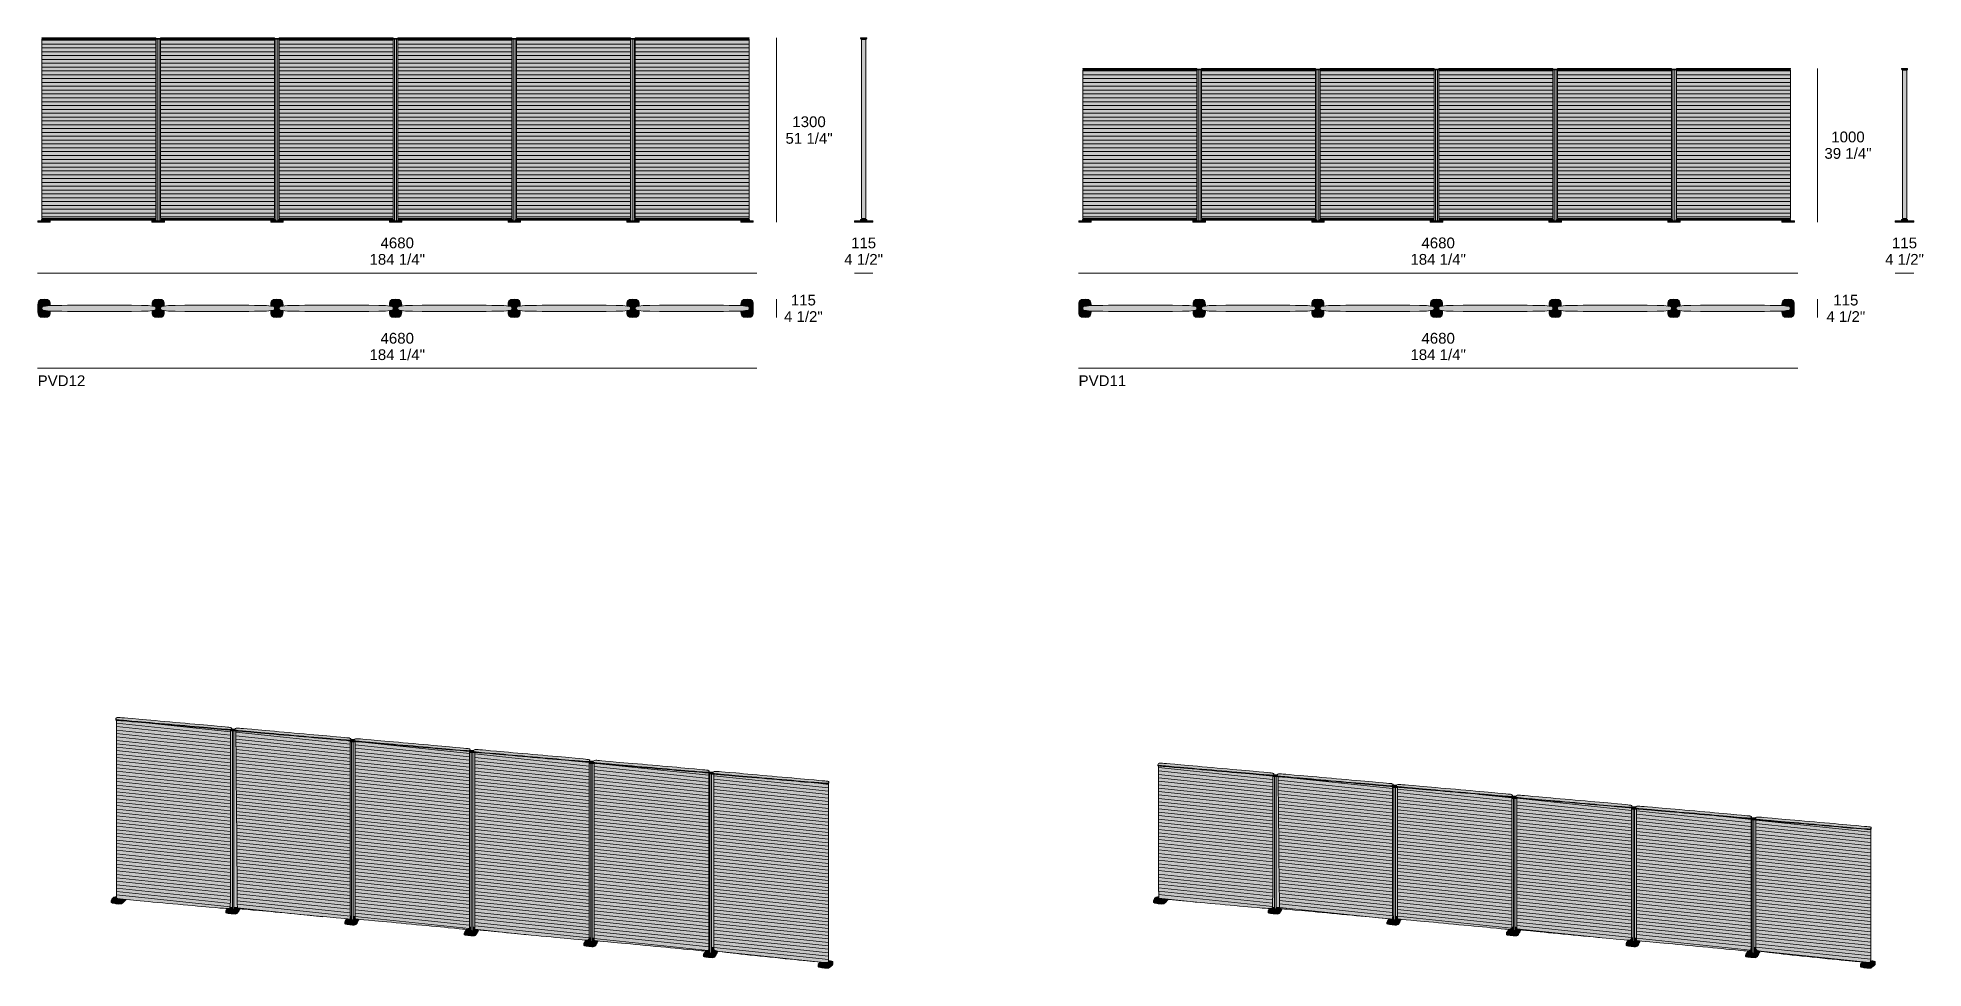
# Model space of a CAD drawing. Header units: millimetres. Extents: x -23380 to 52531, y -5628 to 1041.
# Drawn here: x 40260 to 52531, y -5611 to 441 of the extents above; entities that cross this region are included whole.
import ezdxf

# ---------------------------------------------------------------- set-up
doc = ezdxf.new("R2010")
doc.units = ezdxf.units.MM
for name, color, linetype, lineweight in [('dimensions', 7, 'Continuous', 5), ('drawing', 7, 'Continuous', 5), ('hatch', 9, 'Continuous', 5), ('product codes', 7, 'Continuous', 5), ('ropes', 7, 'Continuous', 0)]:
    doc.layers.add(name, color=color, linetype=linetype, lineweight=lineweight)
doc.styles.add('Poliform mm', font='arial.ttf')
doc.styles.add('Poliform pollici', font='arial.ttf')
pattern_1 = [(0, (-7715.524, 0), (0, 25), [])]

msp = doc.modelspace()

# ---------------------------------------------------------------- texts
at = {"layer": 'dimensions', "char_height": 70, "attachment_point": 5}
for s, insert, width, style in [('1300', (45280, -106), 543.26, 'Poliform mm'), ('51 1/4"', (45280, -214), 732.72, 'Poliform pollici'), ('1000', (52041, -205), 543.26, 'Poliform mm'), ('39 1/4"', (52041, -312), 732.72, 'Poliform pollici'), ('4680', (42600, -894), 561.52, 'Poliform mm'), ('115', (45635, -894), 436.74, 'Poliform mm'), ('4680', (49374, -894), 561.52, 'Poliform mm'), ('115', (52409, -894), 436.74, 'Poliform mm'), ('184 1/4"', (42600, -1001), 827.83, 'Poliform pollici'), ('4 1/2"', (45635, -1001), 630, 'Poliform pollici'), ('184 1/4"', (49374, -1001), 827.83, 'Poliform pollici'), ('4 1/2"', (52409, -1001), 630, 'Poliform pollici'), ('4 1/2"', (45243, -1373), 630, 'Poliform pollici'), ('115', (45243, -1266), 436.74, 'Poliform mm'), ('4 1/2"', (52027, -1373), 630, 'Poliform pollici'), ('115', (52027, -1266), 436.74, 'Poliform mm'), ('184 1/4"', (42600, -1621), 827.83, 'Poliform pollici'), ('4680', (42600, -1514), 561.52, 'Poliform mm'), ('184 1/4"', (49374, -1621), 827.83, 'Poliform pollici'), ('4680', (49374, -1514), 561.52, 'Poliform mm')]:
    msp.add_mtext(s, dxfattribs=dict(at, insert=insert, width=width, style=style))
at = {"layer": 'product codes', "char_height": 70, "attachment_point": 4, "style": 'Poliform pollici'}
for s, insert, width in [('PVD12', (40260, -1790), 747.17), ('PVD11', (47034, -1790), 722.07)]:
    msp.add_mtext(s, dxfattribs=dict(at, insert=insert, width=width))

# ---------------------------------------------------------------- hatches: boundary and pattern name
at = {"layer": 'hatch'}
for points in [[(40287, 437), (40287, 441), (41029, 441), (41029, 437)], [(40308, -734), (40295, -734), (40287, -734), (40287, 431), (41029, 431), (41029, -734)], [(40295, 437), (40308, 437), (40308, 431), (40295, 431)], [(41010, 432), (41010, 436), (41079, 436), (41079, 432)], [(41051, -749), (41038, -749), (41038, 432), (41051, 432)], [(41802, 437), (41060, 437), (41060, 441), (41802, 441)], [(41802, -734), (41060, -734), (41060, 431), (41802, 431)], [(41783, 432), (41783, 436), (41851, 436), (41851, 432)], [(41810, 432), (41811, 432), (41811, -749), (41810, -749)], [(41823, -749), (41811, -749), (41811, 432), (41823, 432)], [(41823, 432), (41824, 432), (41824, -749), (41823, -749)], [(41832, 437), (41832, 441), (42574, 441), (42574, 437)], [(41832, -734), (41832, 431), (42574, 431), (42574, -734)], [(42595, 432), (42589, 432), (42583, 432), (42555, 432), (42555, 436), (42589, 436), (42623, 436), (42623, 432)], [(42595, -749), (42589, -749), (42583, -749), (42583, 432), (42589, 432), (42595, 432)], [(43346, 437), (42604, 437), (42604, 441), (43346, 441)], [(43346, -734), (42604, -734), (42604, 431), (43346, 431)], [(43396, 432), (43327, 432), (43327, 436), (43396, 436)], [(43368, -749), (43355, -749), (43355, 432), (43368, 432)], [(43355, 432), (43355, 432), (43355, -749), (43355, -749)], [(43368, 432), (43368, 432), (43368, -749), (43368, -749)], [(43377, 437), (43377, 441), (44119, 441), (44119, 437)], [(43377, -734), (43377, 431), (44119, 431), (44119, -734)], [(44168, 432), (44100, 432), (44100, 436), (44168, 436)], [(44141, -749), (44128, -749), (44128, 432), (44141, 432)], [(44891, 437), (44149, 437), (44149, 441), (44891, 441)], [(44884, -734), (44871, -734), (44149, -734), (44149, 431), (44891, 431), (44891, -734)], [(44871, 437), (44884, 437), (44884, 431), (44871, 431)], [(45654, 436), (45617, 436), (45615, 436), (45615, 441), (45655, 441), (45655, 436)], [(45642, 432), (45628, 432), (45617, 432), (45617, 436), (45654, 436), (45654, 432)], [(45621, -734), (45621, 430), (45649, 430), (45649, -734)], [(45642, 430), (45628, 430), (45628, 432), (45642, 432)], [(47061, 237), (47061, 241), (47803, 241), (47803, 237)], [(47082, -734), (47069, -734), (47061, -734), (47061, 231), (47803, 231), (47803, -734)], [(47069, 237), (47082, 237), (47082, 231), (47069, 231)], [(47784, 232), (47784, 236), (47853, 236), (47853, 232)], [(47825, -749), (47812, -749), (47812, 232), (47825, 232)], [(48576, 237), (47834, 237), (47834, 241), (48576, 241)], [(48576, -734), (47834, -734), (47834, 231), (48576, 231)], [(48557, 232), (48557, 236), (48625, 236), (48625, 232)], [(48584, 232), (48585, 232), (48585, -749), (48584, -749)], [(48597, -749), (48585, -749), (48585, 232), (48597, 232)], [(48597, 232), (48598, 232), (48598, -749), (48597, -749)], [(48606, 237), (48606, 241), (49348, 241), (49348, 237)], [(48606, -734), (48606, 231), (49348, 231), (49348, -734)], [(49369, 232), (49363, 232), (49357, 232), (49329, 232), (49329, 236), (49363, 236), (49398, 236), (49398, 232)], [(49369, -749), (49363, -749), (49357, -749), (49357, 232), (49363, 232), (49369, 232)], [(50121, 237), (49378, 237), (49378, 241), (50121, 241)], [(50121, -734), (49378, -734), (49378, 231), (50121, 231)], [(50170, 232), (50101, 232), (50101, 236), (50170, 236)], [(50129, 232), (50130, 232), (50130, -749), (50129, -749)], [(50142, -749), (50130, -749), (50130, 232), (50142, 232)], [(50142, 232), (50142, 232), (50142, -749), (50142, -749)], [(50151, 237), (50151, 241), (50893, 241), (50893, 237)], [(50151, -734), (50151, 231), (50893, 231), (50893, -734)], [(50943, 232), (50874, 232), (50874, 236), (50943, 236)], [(50915, -749), (50902, -749), (50902, 232), (50915, 232)], [(51666, 237), (50924, 237), (50924, 241), (51666, 241)], [(51658, -734), (51645, -734), (50924, -734), (50924, 231), (51666, 231), (51666, -734)], [(51645, 237), (51658, 237), (51658, 231), (51645, 231)], [(52428, 236), (52391, 236), (52389, 236), (52389, 241), (52429, 241), (52429, 236)], [(52416, 232), (52402, 232), (52391, 232), (52391, 236), (52428, 236), (52428, 232)], [(52395, -734), (52395, 230), (52423, 230), (52423, -734)], [(52416, 230), (52402, 230), (52402, 232), (52416, 232)], [(40308, -741), (40295, -741), (40295, -734), (40308, -734)], [(44884, -741), (44871, -741), (44871, -734), (44884, -734)], [(45642, -734), (45642, -741), (45628, -741), (45628, -734)], [(47082, -741), (47069, -741), (47069, -734), (47082, -734)], [(51658, -741), (51645, -741), (51645, -734), (51658, -734)], [(52416, -734), (52416, -741), (52402, -741), (52402, -734)], [(40261, -759), (40261, -749), (40342, -749), (40342, -759)], [(40285, -746), (40285, -741), (41030, -741), (41030, -746)], [(40295, -746), (40308, -746), (40308, -749), (40295, -749)], [(41004, -759), (41004, -749), (41085, -749), (41085, -759)], [(41804, -746), (41059, -746), (41059, -741), (41804, -741)], [(41857, -759), (41777, -759), (41777, -749), (41857, -749)], [(41777, -749), (41777, -759), (41777, -759), (41777, -749)], [(41830, -746), (41830, -741), (42575, -741), (42575, -746)], [(41857, -749), (41858, -749), (41858, -759), (41857, -759)], [(42589, -749), (42629, -749), (42629, -759), (42589, -759), (42549, -759), (42549, -749)], [(43348, -746), (42603, -746), (42603, -741), (43348, -741)], [(43402, -759), (43321, -759), (43321, -749), (43402, -749)], [(43321, -759), (43321, -759), (43321, -749), (43321, -749)], [(43375, -746), (43375, -741), (44119, -741), (44119, -746)], [(43402, -759), (43402, -749), (43402, -749), (43402, -759)], [(44174, -759), (44094, -759), (44094, -749), (44174, -749)], [(44893, -746), (44148, -746), (44148, -741), (44893, -741)], [(44917, -759), (44837, -759), (44837, -749), (44917, -749)], [(44871, -746), (44884, -746), (44884, -749), (44871, -749)], [(45628, -749), (45642, -749), (45695, -749), (45695, -759), (45575, -759), (45575, -749)], [(45615, -745), (45615, -741), (45655, -741), (45655, -745)], [(45642, -745), (45642, -749), (45628, -749), (45628, -745)], [(47035, -759), (47035, -749), (47116, -749), (47116, -759)], [(47059, -746), (47059, -741), (47804, -741), (47804, -746)], [(47069, -746), (47082, -746), (47082, -749), (47069, -749)], [(47778, -759), (47778, -749), (47859, -749), (47859, -759)], [(48578, -746), (47833, -746), (47833, -741), (48578, -741)], [(48631, -759), (48551, -759), (48551, -749), (48631, -749)], [(48551, -749), (48551, -759), (48551, -759), (48551, -749)], [(48604, -746), (48604, -741), (49349, -741), (49349, -746)], [(48631, -749), (48632, -749), (48632, -759), (48631, -759)], [(49363, -749), (49404, -749), (49404, -759), (49363, -759), (49323, -759), (49323, -749)], [(50123, -746), (49378, -746), (49378, -741), (50123, -741)], [(50096, -759), (50095, -759), (50095, -749), (50096, -749)], [(50176, -759), (50096, -759), (50096, -749), (50176, -749)], [(50149, -746), (50149, -741), (50894, -741), (50894, -746)], [(50176, -759), (50176, -749), (50176, -749), (50176, -759)], [(50949, -759), (50868, -759), (50868, -749), (50949, -749)], [(51667, -746), (50923, -746), (50923, -741), (51667, -741)], [(51692, -759), (51611, -759), (51611, -749), (51692, -749)], [(51645, -746), (51658, -746), (51658, -749), (51645, -749)], [(52402, -749), (52416, -749), (52469, -749), (52469, -759), (52349, -759), (52349, -749)], [(52389, -745), (52389, -741), (52429, -741), (52429, -745)], [(52416, -745), (52416, -749), (52402, -749), (52402, -745)], [(40341, -1301), (40324, -1302), (40318, -1303), (40312, -1304), (40309, -1304), (40306, -1305), (40304, -1305), (40302, -1305), (40300, -1306), (40299, -1306), (40298, -1306), (40298, -1307), (40297, -1307), (40296, -1307), (40295, -1307), (40295, -1308), (40294, -1308), (40293, -1308), (40293, -1308), (40292, -1309), (40292, -1309), (40292, -1309), (40292, -1309), (40291, -1309), (40291, -1309), (40291, -1310), (40291, -1310), (40291, -1310), (40290, -1310), (40290, -1310), (40290, -1310), (40290, -1311), (40290, -1311), (40290, -1311), (40289, -1311), (40289, -1311), (40289, -1311), (40289, -1312), (40289, -1312), (40289, -1312), (40289, -1312), (40288, -1312), (40288, -1312), (40288, -1313), (40288, -1313), (40288, -1313), (40288, -1313), (40288, -1313), (40288, -1314), (40288, -1314), (40288, -1314), (40288, -1314), (40288, -1314), (40288, -1315), (40288, -1315), (40287, -1315), (40287, -1315), (40287, -1315), (40287, -1316), (40287, -1316), (40287, -1317), (40287, -1317), (40287, -1317), (40287, -1318), (40287, -1319), (40287, -1320), (40287, -1320), (40287, -1321), (40287, -1321), (40287, -1322), (40287, -1322), (40287, -1322), (40287, -1323), (40287, -1323), (40288, -1323), (40288, -1323), (40288, -1323), (40288, -1324), (40288, -1324), (40288, -1324), (40288, -1324), (40288, -1324), (40288, -1325), (40288, -1325), (40288, -1325), (40288, -1325), (40288, -1325), (40288, -1325), (40289, -1326), (40289, -1326), (40289, -1326), (40289, -1326), (40289, -1326), (40289, -1326), (40289, -1327), (40290, -1327), (40290, -1327), (40290, -1327), (40290, -1327), (40290, -1327), (40290, -1328), (40291, -1328), (40291, -1328), (40291, -1328), (40291, -1328), (40291, -1328), (40292, -1329), (40292, -1329), (40292, -1329), (40292, -1329), (40293, -1329), (40293, -1330), (40294, -1330), (40295, -1330), (40295, -1330), (40296, -1331), (40297, -1331), (40298, -1331), (40298, -1331), (40299, -1332), (40300, -1332), (40302, -1332), (40304, -1333), (40306, -1333), (40309, -1334), (40312, -1334), (40318, -1335), (40324, -1335), (40341, -1336), (40341, -1343), (40341, -1346), (40341, -1349), (40341, -1350), (40341, -1352), (40341, -1354), (40341, -1354), (40341, -1355), (40341, -1356), (40340, -1357), (40340, -1358), (40340, -1358), (40340, -1359), (40340, -1360), (40339, -1361), (40339, -1361), (40339, -1362), (40339, -1363), (40338, -1363), (40338, -1364), (40338, -1365), (40338, -1365), (40337, -1365), (40337, -1366), (40337, -1366), (40337, -1366), (40337, -1367), (40336, -1367), (40336, -1367), (40336, -1368), (40336, -1368), (40335, -1368), (40335, -1368), (40335, -1369), (40334, -1369), (40334, -1369), (40334, -1370), (40334, -1370), (40333, -1370), (40333, -1371), (40333, -1371), (40332, -1371), (40332, -1371), (40332, -1372), (40331, -1372), (40331, -1372), (40330, -1373), (40330, -1373), (40330, -1373), (40329, -1373), (40329, -1374), (40328, -1374), (40327, -1374), (40327, -1375), (40326, -1375), (40324, -1375), (40323, -1376), (40322, -1376), (40321, -1377), (40320, -1377), (40319, -1377), (40317, -1377), (40316, -1378), (40315, -1378), (40313, -1378), (40312, -1378), (40310, -1378), (40309, -1379), (40307, -1379), (40305, -1379), (40302, -1379), (40298, -1379), (40296, -1379), (40294, -1379), (40293, -1378), (40291, -1378), (40290, -1378), (40288, -1378), (40287, -1378), (40286, -1377), (40284, -1377), (40283, -1377), (40282, -1377), (40281, -1376), (40280, -1376), (40279, -1375), (40277, -1375), (40276, -1375), (40276, -1374), (40275, -1374), (40274, -1374), (40274, -1373), (40273, -1373), (40273, -1373), (40273, -1373), (40272, -1372), (40272, -1372), (40271, -1372), (40271, -1371), (40271, -1371), (40270, -1371), (40270, -1371), (40270, -1370), (40269, -1370), (40269, -1370), (40269, -1369), (40269, -1369), (40268, -1369), (40268, -1368), (40268, -1368), (40267, -1368), (40267, -1368), (40267, -1367), (40267, -1367), (40266, -1367), (40266, -1366), (40266, -1366), (40266, -1366), (40266, -1365), (40265, -1365), (40265, -1365), (40265, -1364), (40265, -1363), (40264, -1363), (40264, -1362), (40264, -1361), (40264, -1361), (40263, -1360), (40263, -1359), (40263, -1358), (40263, -1358), (40263, -1357), (40262, -1356), (40262, -1355), (40262, -1354), (40262, -1354), (40262, -1352), (40262, -1350), (40262, -1349), (40262, -1346), (40262, -1292), (40262, -1289), (40262, -1288), (40262, -1286), (40262, -1284), (40262, -1283), (40262, -1282), (40263, -1281), (40263, -1280), (40263, -1280), (40263, -1279), (40263, -1278), (40264, -1277), (40264, -1277), (40264, -1276), (40264, -1275), (40265, -1274), (40265, -1274), (40265, -1273), (40265, -1273), (40266, -1273), (40266, -1272), (40266, -1272), (40266, -1272), (40266, -1271), (40267, -1271), (40267, -1271), (40267, -1270), (40267, -1270), (40268, -1270), (40268, -1269), (40268, -1269), (40269, -1269), (40269, -1268), (40269, -1268), (40269, -1268), (40270, -1267), (40270, -1267), (40270, -1267), (40271, -1267), (40271, -1266), (40271, -1266), (40272, -1266), (40272, -1265), (40273, -1265), (40273, -1265), (40273, -1265), (40274, -1264), (40274, -1264), (40275, -1264), (40275, -1264), (40276, -1263), (40276, -1263), (40277, -1263), (40279, -1262), (40280, -1262), (40281, -1261), (40282, -1261), (40283, -1261), (40284, -1260), (40286, -1260), (40287, -1260), (40288, -1260), (40290, -1259), (40291, -1259), (40293, -1259), (40294, -1259), (40296, -1259), (40298, -1259), (40302, -1259), (40305, -1259), (40307, -1259), (40309, -1259), (40310, -1259), (40312, -1259), (40313, -1259), (40315, -1260), (40316, -1260), (40317, -1260), (40319, -1260), (40320, -1261), (40321, -1261), (40322, -1261), (40323, -1262), (40324, -1262), (40326, -1263), (40327, -1263), (40327, -1263), (40328, -1264), (40328, -1264), (40329, -1264), (40329, -1264), (40330, -1265), (40330, -1265), (40330, -1265), (40331, -1265), (40331, -1266), (40332, -1266), (40332, -1266), (40332, -1267), (40333, -1267), (40333, -1267), (40333, -1267), (40334, -1268), (40334, -1268), (40334, -1268), (40334, -1269), (40335, -1269), (40335, -1269), (40335, -1270), (40336, -1270), (40336, -1270), (40336, -1271), (40336, -1271), (40337, -1271), (40337, -1272), (40337, -1272), (40337, -1272), (40337, -1273), (40338, -1273), (40338, -1273), (40338, -1274), (40338, -1274), (40339, -1275), (40339, -1276), (40339, -1277), (40339, -1277), (40340, -1278), (40340, -1279), (40340, -1280), (40340, -1280), (40340, -1281), (40341, -1282), (40341, -1283), (40341, -1284), (40341, -1286), (40341, -1288), (40341, -1289), (40341, -1292)], [(40287, -1319), (40287, -1318), (40287, -1317), (40287, -1317), (40287, -1317), (40287, -1316), (40287, -1316), (40287, -1315), (40287, -1315), (40287, -1315), (40288, -1315), (40288, -1315), (40288, -1314), (40288, -1314), (40288, -1314), (40288, -1314), (40288, -1314), (40288, -1313), (40288, -1313), (40288, -1313), (40288, -1313), (40288, -1313), (40288, -1312), (40288, -1312), (40289, -1312), (40289, -1312), (40289, -1312), (40289, -1312), (40289, -1311), (40289, -1311), (40289, -1311), (40290, -1311), (40290, -1311), (40290, -1311), (40290, -1310), (40290, -1310), (40290, -1310), (40291, -1310), (40291, -1310), (40291, -1310), (40291, -1309), (40291, -1309), (40292, -1309), (40292, -1309), (40292, -1309), (40292, -1309), (40293, -1308), (40293, -1308), (40294, -1308), (40295, -1308), (40295, -1307), (40296, -1307), (40297, -1307), (40298, -1307), (40298, -1306), (40299, -1306), (40300, -1306), (40302, -1305), (40304, -1305), (40306, -1305), (40309, -1304), (40312, -1304), (40318, -1303), (40324, -1302), (40341, -1301), (40388, -1300), (40903, -1300), (40967, -1301), (40989, -1302), (40998, -1303), (41005, -1304), (41009, -1304), (41012, -1305), (41014, -1305), (41016, -1305), (41017, -1306), (41018, -1306), (41019, -1306), (41021, -1307), (41021, -1307), (41022, -1307), (41022, -1307), (41023, -1308), (41023, -1308), (41024, -1308), (41024, -1308), (41024, -1309), (41025, -1309), (41025, -1309), (41025, -1309), (41026, -1309), (41026, -1310), (41026, -1310), (41026, -1310), (41027, -1310), (41027, -1310), (41027, -1310), (41027, -1311), (41027, -1311), (41027, -1311), (41027, -1311), (41027, -1311), (41028, -1311), (41028, -1311), (41028, -1311), (41028, -1312), (41028, -1312), (41028, -1312), (41028, -1312), (41028, -1312), (41028, -1312), (41028, -1312), (41028, -1312), (41029, -1313), (41029, -1313), (41029, -1313), (41029, -1313), (41029, -1313), (41029, -1313), (41029, -1314), (41029, -1314), (41029, -1314), (41029, -1315), (41029, -1315), (41029, -1315), (41029, -1315), (41029, -1316), (41030, -1316), (41030, -1316), (41030, -1317), (41030, -1317), (41030, -1318), (41030, -1319), (41030, -1320), (41030, -1320), (41030, -1321), (41030, -1321), (41030, -1322), (41029, -1322), (41029, -1322), (41029, -1323), (41029, -1323), (41029, -1323), (41029, -1323), (41029, -1324), (41029, -1324), (41029, -1324), (41029, -1325), (41029, -1325), (41029, -1325), (41029, -1325), (41029, -1325), (41028, -1325), (41028, -1325), (41028, -1325), (41028, -1326), (41028, -1326), (41028, -1326), (41028, -1326), (41028, -1326), (41028, -1326), (41028, -1326), (41028, -1327), (41027, -1327), (41027, -1327), (41027, -1327), (41027, -1327), (41027, -1327), (41027, -1327), (41027, -1327), (41027, -1328), (41026, -1328), (41026, -1328), (41026, -1328), (41026, -1328), (41025, -1329), (41025, -1329), (41025, -1329), (41024, -1329), (41024, -1329), (41024, -1330), (41023, -1330), (41023, -1330), (41022, -1330), (41022, -1330), (41021, -1331), (41021, -1331), (41019, -1331), (41018, -1332), (41017, -1332), (41016, -1332), (41014, -1333), (41012, -1333), (41009, -1334), (41005, -1334), (40998, -1335), (40989, -1336), (40967, -1337), (40903, -1338), (40388, -1338), (40341, -1336), (40324, -1335), (40318, -1335), (40312, -1334), (40309, -1334), (40306, -1333), (40304, -1333), (40302, -1332), (40300, -1332), (40299, -1332), (40298, -1331), (40298, -1331), (40297, -1331), (40296, -1331), (40295, -1330), (40295, -1330), (40294, -1330), (40293, -1330), (40293, -1329), (40292, -1329), (40292, -1329), (40292, -1329), (40292, -1329), (40291, -1328), (40291, -1328), (40291, -1328), (40291, -1328), (40291, -1328), (40290, -1328), (40290, -1327), (40290, -1327), (40290, -1327), (40290, -1327), (40290, -1327), (40289, -1327), (40289, -1326), (40289, -1326), (40289, -1326), (40289, -1326), (40289, -1326), (40289, -1326), (40288, -1325), (40288, -1325), (40288, -1325), (40288, -1325), (40288, -1325), (40288, -1325), (40288, -1324), (40288, -1324), (40288, -1324), (40288, -1324), (40288, -1324), (40288, -1323), (40288, -1323), (40288, -1323), (40287, -1323), (40287, -1323), (40287, -1322), (40287, -1322), (40287, -1322), (40287, -1321), (40287, -1321), (40287, -1320), (40287, -1320)], [(41005, -1334), (41009, -1334), (41012, -1333), (41014, -1333), (41016, -1332), (41017, -1332), (41018, -1332), (41019, -1331), (41021, -1331), (41021, -1331), (41022, -1330), (41022, -1330), (41023, -1330), (41023, -1330), (41024, -1330), (41024, -1329), (41024, -1329), (41025, -1329), (41025, -1329), (41025, -1329), (41026, -1328), (41026, -1328), (41026, -1328), (41026, -1328), (41027, -1328), (41027, -1327), (41027, -1327), (41027, -1327), (41027, -1327), (41027, -1327), (41027, -1327), (41027, -1327), (41028, -1327), (41028, -1326), (41028, -1326), (41028, -1326), (41028, -1326), (41028, -1326), (41028, -1326), (41028, -1326), (41028, -1325), (41028, -1325), (41028, -1325), (41029, -1325), (41029, -1325), (41029, -1325), (41029, -1325), (41029, -1325), (41029, -1324), (41029, -1324), (41029, -1324), (41029, -1323), (41029, -1323), (41029, -1323), (41029, -1323), (41029, -1322), (41029, -1322), (41030, -1322), (41030, -1321), (41030, -1321), (41030, -1320), (41030, -1320), (41030, -1319), (41030, -1318), (41030, -1317), (41030, -1317), (41030, -1316), (41030, -1316), (41029, -1316), (41029, -1315), (41029, -1315), (41029, -1315), (41029, -1315), (41029, -1314), (41029, -1314), (41029, -1314), (41029, -1313), (41029, -1313), (41029, -1313), (41029, -1313), (41029, -1313), (41029, -1313), (41028, -1312), (41028, -1312), (41028, -1312), (41028, -1312), (41028, -1312), (41028, -1312), (41028, -1312), (41028, -1312), (41028, -1311), (41028, -1311), (41028, -1311), (41027, -1311), (41027, -1311), (41027, -1311), (41027, -1311), (41027, -1311), (41027, -1310), (41027, -1310), (41027, -1310), (41026, -1310), (41026, -1310), (41026, -1310), (41026, -1309), (41025, -1309), (41025, -1309), (41025, -1309), (41024, -1309), (41024, -1308), (41024, -1308), (41023, -1308), (41023, -1308), (41022, -1307), (41022, -1307), (41021, -1307), (41021, -1307), (41019, -1306), (41018, -1306), (41017, -1306), (41016, -1305), (41014, -1305), (41012, -1305), (41009, -1304), (41005, -1304), (41005, -1296), (41005, -1292), (41005, -1289), (41005, -1288), (41005, -1286), (41005, -1284), (41006, -1283), (41006, -1282), (41006, -1281), (41006, -1280), (41006, -1280), (41006, -1279), (41007, -1278), (41007, -1277), (41007, -1277), (41007, -1276), (41008, -1275), (41008, -1274), (41008, -1274), (41008, -1273), (41009, -1273), (41009, -1273), (41009, -1272), (41009, -1272), (41009, -1272), (41010, -1271), (41010, -1271), (41010, -1271), (41010, -1270), (41011, -1270), (41011, -1270), (41011, -1269), (41011, -1269), (41012, -1269), (41012, -1268), (41012, -1268), (41013, -1268), (41013, -1267), (41013, -1267), (41014, -1267), (41014, -1267), (41014, -1266), (41015, -1266), (41015, -1266), (41015, -1265), (41016, -1265), (41016, -1265), (41017, -1265), (41017, -1264), (41017, -1264), (41018, -1264), (41018, -1264), (41019, -1263), (41020, -1263), (41021, -1263), (41022, -1262), (41023, -1262), (41024, -1261), (41025, -1261), (41026, -1261), (41028, -1260), (41029, -1260), (41030, -1260), (41032, -1260), (41033, -1259), (41035, -1259), (41036, -1259), (41038, -1259), (41039, -1259), (41041, -1259), (41045, -1259), (41048, -1259), (41050, -1259), (41052, -1259), (41053, -1259), (41055, -1259), (41056, -1259), (41058, -1260), (41059, -1260), (41061, -1260), (41062, -1260), (41063, -1261), (41064, -1261), (41066, -1261), (41067, -1262), (41068, -1262), (41069, -1263), (41070, -1263), (41071, -1263), (41071, -1264), (41072, -1264), (41072, -1264), (41072, -1264), (41073, -1265), (41073, -1265), (41074, -1265), (41074, -1265), (41074, -1266), (41075, -1266), (41075, -1266), (41075, -1267), (41076, -1267), (41076, -1267), (41076, -1267), (41077, -1268), (41077, -1268), (41077, -1268), (41078, -1269), (41078, -1269), (41078, -1269), (41079, -1270), (41079, -1270), (41079, -1270), (41079, -1271), (41080, -1271), (41080, -1271), (41080, -1272), (41080, -1272), (41080, -1272), (41081, -1273), (41081, -1273), (41081, -1273), (41081, -1274), (41081, -1274), (41082, -1275), (41082, -1276), (41082, -1277), (41083, -1277), (41083, -1278), (41083, -1279), (41083, -1280), (41083, -1280), (41084, -1281), (41084, -1282), (41084, -1283), (41084, -1284), (41084, -1286), (41084, -1288), (41084, -1289), (41084, -1292), (41084, -1304), (41080, -1304), (41077, -1305), (41075, -1305), (41074, -1305), (41072, -1306), (41071, -1306), (41070, -1306), (41069, -1307), (41068, -1307), (41068, -1307), (41067, -1307), (41067, -1308), (41066, -1308), (41066, -1308), (41065, -1308), (41065, -1309), (41065, -1309), (41064, -1309), (41064, -1309), (41064, -1309), (41063, -1310), (41063, -1310), (41063, -1310), (41063, -1310), (41063, -1310), (41063, -1310), (41062, -1311), (41062, -1311), (41062, -1311), (41062, -1311), (41062, -1311), (41062, -1311), (41062, -1311), (41062, -1311), (41062, -1312), (41061, -1312), (41061, -1312), (41061, -1312), (41061, -1312), (41061, -1312), (41061, -1312), (41061, -1312), (41061, -1313), (41061, -1313), (41061, -1313), (41061, -1313), (41061, -1313), (41061, -1313), (41060, -1314), (41060, -1314), (41060, -1314), (41060, -1315), (41060, -1315), (41060, -1315), (41060, -1315), (41060, -1316), (41060, -1316), (41060, -1316), (41060, -1317), (41060, -1317), (41060, -1318), (41060, -1319), (41060, -1320), (41060, -1320), (41060, -1321), (41060, -1321), (41060, -1322), (41060, -1322), (41060, -1322), (41060, -1323), (41060, -1323), (41060, -1323), (41060, -1323), (41060, -1324), (41060, -1324), (41061, -1324), (41061, -1325), (41061, -1325), (41061, -1325), (41061, -1325), (41061, -1325), (41061, -1325), (41061, -1325), (41061, -1325), (41061, -1326), (41061, -1326), (41061, -1326), (41061, -1326), (41062, -1326), (41062, -1326), (41062, -1326), (41062, -1327), (41062, -1327), (41062, -1327), (41062, -1327), (41062, -1327), (41062, -1327), (41063, -1327), (41063, -1327), (41063, -1328), (41063, -1328), (41063, -1328), (41063, -1328), (41064, -1328), (41064, -1329), (41064, -1329), (41065, -1329), (41065, -1329), (41065, -1329), (41066, -1330), (41066, -1330), (41067, -1330), (41067, -1330), (41068, -1330), (41068, -1331), (41069, -1331), (41070, -1331), (41071, -1332), (41072, -1332), (41074, -1332), (41075, -1333), (41077, -1333), (41080, -1334), (41084, -1334), (41084, -1343), (41084, -1346), (41084, -1349), (41084, -1350), (41084, -1352), (41084, -1354), (41084, -1354), (41084, -1355), (41084, -1356), (41084, -1357), (41083, -1358), (41083, -1358), (41083, -1359), (41083, -1360), (41083, -1361), (41082, -1361), (41082, -1362), (41082, -1363), (41081, -1363), (41081, -1364), (41081, -1365), (41081, -1365), (41081, -1365), (41080, -1366), (41080, -1366), (41080, -1366), (41080, -1367), (41080, -1367), (41079, -1367), (41079, -1368), (41079, -1368), (41079, -1368), (41078, -1368), (41078, -1369), (41078, -1369), (41077, -1369), (41077, -1370), (41077, -1370), (41076, -1370), (41076, -1371), (41076, -1371), (41075, -1371), (41075, -1371), (41075, -1372), (41074, -1372), (41074, -1372), (41074, -1373), (41073, -1373), (41073, -1373), (41072, -1373), (41072, -1374), (41072, -1374), (41071, -1374), (41070, -1375), (41069, -1375), (41068, -1375), (41067, -1376), (41066, -1376), (41064, -1377), (41063, -1377), (41062, -1377), (41061, -1377), (41059, -1378), (41058, -1378), (41056, -1378), (41055, -1378), (41053, -1378), (41052, -1379), (41050, -1379), (41048, -1379), (41045, -1379), (41041, -1379), (41039, -1379), (41038, -1379), (41036, -1378), (41035, -1378), (41033, -1378), (41032, -1378), (41030, -1378), (41029, -1377), (41028, -1377), (41026, -1377), (41025, -1377), (41024, -1376), (41023, -1376), (41022, -1375), (41021, -1375), (41020, -1375), (41019, -1374), (41018, -1374), (41017, -1374), (41017, -1373), (41017, -1373), (41016, -1373), (41016, -1373), (41015, -1372), (41015, -1372), (41015, -1372), (41014, -1371), (41014, -1371), (41014, -1371), (41013, -1371), (41013, -1370), (41013, -1370), (41012, -1370), (41012, -1369), (41012, -1369), (41011, -1369), (41011, -1368), (41011, -1368), (41011, -1368), (41010, -1368), (41010, -1367), (41010, -1367), (41010, -1367), (41009, -1366), (41009, -1366), (41009, -1366), (41009, -1365), (41009, -1365), (41008, -1365), (41008, -1364), (41008, -1363), (41008, -1363), (41007, -1362), (41007, -1361), (41007, -1361), (41007, -1360), (41006, -1359), (41006, -1358), (41006, -1358), (41006, -1357), (41006, -1356), (41006, -1355), (41005, -1354), (41005, -1354), (41005, -1352), (41005, -1350), (41005, -1349), (41005, -1346)], [(41802, -1319), (41802, -1320), (41802, -1320), (41802, -1321), (41802, -1321), (41802, -1322), (41802, -1322), (41802, -1322), (41802, -1323), (41802, -1323), (41802, -1323), (41802, -1323), (41802, -1324), (41802, -1324), (41802, -1324), (41801, -1324), (41801, -1324), (41801, -1325), (41801, -1325), (41801, -1325), (41801, -1325), (41801, -1325), (41801, -1325), (41801, -1325), (41801, -1326), (41801, -1326), (41801, -1326), (41801, -1326), (41800, -1326), (41800, -1326), (41800, -1326), (41800, -1326), (41800, -1327), (41800, -1327), (41800, -1327), (41800, -1327), (41800, -1327), (41799, -1327), (41799, -1327), (41799, -1327), (41799, -1328), (41799, -1328), (41799, -1328), (41798, -1328), (41798, -1328), (41798, -1329), (41797, -1329), (41797, -1329), (41797, -1329), (41796, -1330), (41796, -1330), (41795, -1330), (41795, -1330), (41794, -1330), (41794, -1331), (41793, -1331), (41792, -1331), (41791, -1331), (41789, -1332), (41788, -1332), (41786, -1333), (41785, -1333), (41781, -1333), (41777, -1334), (41770, -1335), (41760, -1336), (41738, -1337), (41670, -1338), (41186, -1338), (41122, -1337), (41101, -1336), (41092, -1335), (41084, -1334), (41080, -1334), (41077, -1333), (41075, -1333), (41074, -1332), (41072, -1332), (41071, -1332), (41070, -1331), (41069, -1331), (41068, -1331), (41068, -1330), (41067, -1330), (41067, -1330), (41066, -1330), (41066, -1330), (41065, -1329), (41065, -1329), (41065, -1329), (41064, -1329), (41064, -1329), (41064, -1328), (41063, -1328), (41063, -1328), (41063, -1328), (41063, -1328), (41063, -1327), (41063, -1327), (41062, -1327), (41062, -1327), (41062, -1327), (41062, -1327), (41062, -1327), (41062, -1327), (41062, -1326), (41062, -1326), (41062, -1326), (41061, -1326), (41061, -1326), (41061, -1326), (41061, -1326), (41061, -1325), (41061, -1325), (41061, -1325), (41061, -1325), (41061, -1325), (41061, -1325), (41061, -1325), (41061, -1325), (41061, -1324), (41060, -1324), (41060, -1324), (41060, -1323), (41060, -1323), (41060, -1323), (41060, -1323), (41060, -1322), (41060, -1322), (41060, -1322), (41060, -1321), (41060, -1321), (41060, -1320), (41060, -1320), (41060, -1319), (41060, -1318), (41060, -1317), (41060, -1317), (41060, -1316), (41060, -1316), (41060, -1316), (41060, -1315), (41060, -1315), (41060, -1315), (41060, -1315), (41060, -1314), (41060, -1314), (41060, -1314), (41061, -1313), (41061, -1313), (41061, -1313), (41061, -1313), (41061, -1313), (41061, -1313), (41061, -1312), (41061, -1312), (41061, -1312), (41061, -1312), (41061, -1312), (41061, -1312), (41061, -1312), (41062, -1312), (41062, -1311), (41062, -1311), (41062, -1311), (41062, -1311), (41062, -1311), (41062, -1311), (41062, -1311), (41062, -1311), (41063, -1310), (41063, -1310), (41063, -1310), (41063, -1310), (41063, -1310), (41063, -1310), (41064, -1309), (41064, -1309), (41064, -1309), (41065, -1309), (41065, -1309), (41065, -1308), (41066, -1308), (41066, -1308), (41067, -1308), (41067, -1307), (41068, -1307), (41068, -1307), (41069, -1307), (41070, -1306), (41071, -1306), (41072, -1306), (41074, -1305), (41075, -1305), (41077, -1305), (41080, -1304), (41084, -1304), (41092, -1303), (41101, -1302), (41122, -1301), (41186, -1300), (41670, -1300), (41738, -1301), (41760, -1302), (41770, -1303), (41777, -1304), (41781, -1304), (41785, -1305), (41786, -1305), (41788, -1306), (41789, -1306), (41791, -1306), (41792, -1307), (41793, -1307), (41794, -1307), (41794, -1307), (41795, -1308), (41795, -1308), (41796, -1308), (41796, -1308), (41797, -1308), (41797, -1309), (41797, -1309), (41798, -1309), (41798, -1309), (41798, -1310), (41799, -1310), (41799, -1310), (41799, -1310), (41799, -1310), (41799, -1310), (41799, -1310), (41800, -1311), (41800, -1311), (41800, -1311), (41800, -1311), (41800, -1311), (41800, -1311), (41800, -1311), (41800, -1311), (41800, -1312), (41801, -1312), (41801, -1312), (41801, -1312), (41801, -1312), (41801, -1312), (41801, -1312), (41801, -1313), (41801, -1313), (41801, -1313), (41801, -1313), (41801, -1313), (41801, -1313), (41801, -1313), (41802, -1314), (41802, -1314), (41802, -1314), (41802, -1314), (41802, -1315), (41802, -1315), (41802, -1315), (41802, -1316), (41802, -1316), (41802, -1316), (41802, -1316), (41802, -1317), (41802, -1317), (41802, -1318)], [(41802, -1319), (41802, -1318), (41802, -1317), (41802, -1317), (41802, -1316), (41802, -1316), (41802, -1316), (41802, -1316), (41802, -1315), (41802, -1315), (41802, -1315), (41802, -1314), (41802, -1314), (41802, -1314), (41802, -1314), (41801, -1313), (41801, -1313), (41801, -1313), (41801, -1313), (41801, -1313), (41801, -1313), (41801, -1313), (41801, -1312), (41801, -1312), (41801, -1312), (41801, -1312), (41801, -1312), (41801, -1312), (41800, -1312), (41800, -1311), (41800, -1311), (41800, -1311), (41800, -1311), (41800, -1311), (41800, -1311), (41800, -1311), (41800, -1311), (41799, -1310), (41799, -1310), (41799, -1310), (41799, -1310), (41799, -1310), (41799, -1310), (41798, -1310), (41798, -1309), (41798, -1309), (41797, -1309), (41797, -1309), (41797, -1308), (41796, -1308), (41796, -1308), (41795, -1308), (41795, -1308), (41794, -1307), (41794, -1307), (41793, -1307), (41792, -1307), (41791, -1306), (41789, -1306), (41788, -1306), (41786, -1305), (41785, -1305), (41781, -1304), (41777, -1304), (41777, -1296), (41777, -1292), (41777, -1289), (41777, -1288), (41777, -1286), (41778, -1284), (41778, -1283), (41778, -1282), (41778, -1281), (41778, -1280), (41778, -1280), (41779, -1279), (41779, -1278), (41779, -1277), (41779, -1277), (41780, -1276), (41780, -1275), (41780, -1274), (41781, -1274), (41781, -1273), (41781, -1273), (41781, -1273), (41781, -1272), (41782, -1272), (41782, -1272), (41782, -1271), (41782, -1271), (41782, -1271), (41783, -1270), (41783, -1270), (41783, -1270), (41783, -1269), (41784, -1269), (41784, -1269), (41784, -1268), (41785, -1268), (41785, -1268), (41785, -1267), (41786, -1267), (41786, -1267), (41786, -1267), (41787, -1266), (41787, -1266), (41787, -1266), (41788, -1265), (41788, -1265), (41788, -1265), (41789, -1265), (41789, -1264), (41790, -1264), (41790, -1264), (41791, -1264), (41791, -1263), (41792, -1263), (41793, -1263), (41794, -1262), (41795, -1262), (41796, -1261), (41797, -1261), (41799, -1261), (41800, -1260), (41801, -1260), (41802, -1260), (41804, -1260), (41805, -1259), (41807, -1259), (41808, -1259), (41810, -1259), (41812, -1259), (41813, -1259), (41817, -1259), (41820, -1259), (41824, -1259), (41825, -1259), (41827, -1259), (41828, -1259), (41829, -1260), (41831, -1260), (41832, -1260), (41833, -1260), (41834, -1260), (41835, -1261), (41836, -1261), (41837, -1261), (41838, -1262), (41839, -1262), (41840, -1262), (41841, -1263), (41842, -1263), (41843, -1263), (41844, -1264), (41844, -1264), (41845, -1265), (41846, -1265), (41847, -1266), (41847, -1266), (41848, -1267), (41848, -1267), (41849, -1268), (41850, -1268), (41850, -1269), (41851, -1269), (41851, -1270), (41851, -1270), (41852, -1271), (41852, -1272), (41853, -1272), (41853, -1273), (41853, -1273), (41854, -1274), (41854, -1275), (41854, -1275), (41854, -1276), (41855, -1277), (41855, -1277), (41855, -1278), (41855, -1279), (41855, -1279), (41856, -1280), (41856, -1281), (41856, -1281), (41856, -1283), (41856, -1284), (41856, -1286), (41857, -1287), (41857, -1289), (41857, -1290), (41857, -1304), (41853, -1304), (41849, -1305), (41847, -1305), (41846, -1306), (41845, -1306), (41843, -1306), (41842, -1307), (41841, -1307), (41840, -1307), (41840, -1307), (41839, -1308), (41839, -1308), (41838, -1308), (41838, -1308), (41837, -1308), (41837, -1309), (41837, -1309), (41836, -1309), (41836, -1309), (41836, -1310), (41835, -1310), (41835, -1310), (41835, -1310), (41835, -1310), (41835, -1310), (41835, -1310), (41834, -1311), (41834, -1311), (41834, -1311), (41834, -1311), (41834, -1311), (41834, -1311), (41834, -1311), (41834, -1311), (41833, -1312), (41833, -1312), (41833, -1312), (41833, -1312), (41833, -1312), (41833, -1312), (41833, -1312), (41833, -1313), (41833, -1313), (41833, -1313), (41833, -1313), (41833, -1313), (41833, -1313), (41833, -1313), (41832, -1314), (41832, -1314), (41832, -1314), (41832, -1314), (41832, -1315), (41832, -1315), (41832, -1315), (41832, -1316), (41832, -1316), (41832, -1316), (41832, -1316), (41832, -1317), (41832, -1317), (41832, -1318), (41832, -1319), (41832, -1320), (41832, -1320), (41832, -1321), (41832, -1321), (41832, -1322), (41832, -1322), (41832, -1322), (41832, -1323), (41832, -1323), (41832, -1323), (41832, -1323), (41832, -1324), (41832, -1324), (41832, -1324), (41833, -1324), (41833, -1324), (41833, -1325), (41833, -1325), (41833, -1325), (41833, -1325), (41833, -1325), (41833, -1325), (41833, -1325), (41833, -1326), (41833, -1326), (41833, -1326), (41833, -1326), (41833, -1326), (41834, -1326), (41834, -1326), (41834, -1326), (41834, -1327), (41834, -1327), (41834, -1327), (41834, -1327), (41834, -1327), (41835, -1327), (41835, -1327), (41835, -1327), (41835, -1328), (41835, -1328), (41835, -1328), (41836, -1328), (41836, -1328), (41836, -1329), (41837, -1329), (41837, -1329), (41837, -1329), (41838, -1330), (41838, -1330), (41839, -1330), (41839, -1330), (41840, -1330), (41840, -1331), (41841, -1331), (41842, -1331), (41843, -1331), (41845, -1332), (41846, -1332), (41847, -1333), (41849, -1333), (41853, -1333), (41857, -1334), (41857, -1343), (41857, -1346), (41857, -1349), (41857, -1350), (41856, -1352), (41856, -1354), (41856, -1354), (41856, -1355), (41856, -1356), (41856, -1357), (41856, -1358), (41856, -1358), (41855, -1359), (41855, -1360), (41855, -1361), (41855, -1361), (41854, -1362), (41854, -1363), (41854, -1363), (41853, -1364), (41853, -1365), (41853, -1365), (41853, -1365), (41853, -1366), (41852, -1366), (41852, -1366), (41852, -1367), (41852, -1367), (41852, -1367), (41851, -1368), (41851, -1368), (41851, -1368), (41851, -1368), (41850, -1369), (41850, -1369), (41850, -1369), (41849, -1370), (41849, -1370), (41849, -1370), (41848, -1371), (41848, -1371), (41848, -1371), (41847, -1371), (41847, -1372), (41847, -1372), (41846, -1372), (41846, -1373), (41846, -1373), (41845, -1373), (41845, -1373), (41844, -1374), (41844, -1374), (41843, -1374), (41842, -1375), (41841, -1375), (41840, -1375), (41839, -1376), (41838, -1376), (41837, -1377), (41835, -1377), (41834, -1377), (41833, -1377), (41832, -1378), (41830, -1378), (41829, -1378), (41827, -1378), (41826, -1378), (41824, -1379), (41822, -1379), (41821, -1379), (41817, -1379), (41813, -1379), (41812, -1379), (41810, -1379), (41808, -1378), (41807, -1378), (41805, -1378), (41804, -1378), (41802, -1378), (41801, -1377), (41800, -1377), (41799, -1377), (41797, -1377), (41796, -1376), (41795, -1376), (41794, -1375), (41793, -1375), (41792, -1375), (41791, -1374), (41790, -1374), (41790, -1374), (41789, -1373), (41789, -1373), (41788, -1373), (41788, -1373), (41788, -1372), (41787, -1372), (41787, -1372), (41787, -1371), (41786, -1371), (41786, -1371), (41786, -1371), (41785, -1370), (41785, -1370), (41785, -1370), (41784, -1369), (41784, -1369), (41784, -1369), (41783, -1368), (41783, -1368), (41783, -1368), (41783, -1368), (41782, -1367), (41782, -1367), (41782, -1367), (41782, -1366), (41782, -1366), (41781, -1366), (41781, -1365), (41781, -1365), (41781, -1365), (41781, -1364), (41780, -1363), (41780, -1363), (41780, -1362), (41779, -1361), (41779, -1361), (41779, -1360), (41779, -1359), (41778, -1358), (41778, -1358), (41778, -1357), (41778, -1356), (41778, -1355), (41778, -1354), (41778, -1354), (41777, -1352), (41777, -1350), (41777, -1349), (41777, -1346), (41777, -1334), (41781, -1333), (41785, -1333), (41786, -1333), (41788, -1332), (41789, -1332), (41791, -1331), (41792, -1331), (41793, -1331), (41794, -1331), (41794, -1330), (41795, -1330), (41795, -1330), (41796, -1330), (41796, -1330), (41797, -1329), (41797, -1329), (41797, -1329), (41798, -1329), (41798, -1328), (41798, -1328), (41799, -1328), (41799, -1328), (41799, -1328), (41799, -1327), (41799, -1327), (41799, -1327), (41800, -1327), (41800, -1327), (41800, -1327), (41800, -1327), (41800, -1327), (41800, -1326), (41800, -1326), (41800, -1326), (41800, -1326), (41801, -1326), (41801, -1326), (41801, -1326), (41801, -1326), (41801, -1325), (41801, -1325), (41801, -1325), (41801, -1325), (41801, -1325), (41801, -1325), (41801, -1325), (41801, -1324), (41801, -1324), (41802, -1324), (41802, -1324), (41802, -1324), (41802, -1323), (41802, -1323), (41802, -1323), (41802, -1323), (41802, -1322), (41802, -1322), (41802, -1322), (41802, -1321), (41802, -1321), (41802, -1320), (41802, -1320)], [(41829, -1260), (41831, -1260), (41832, -1260), (41833, -1260), (41834, -1260), (41835, -1261), (41836, -1261), (41837, -1261), (41838, -1262), (41839, -1262), (41840, -1262), (41841, -1263), (41842, -1263), (41843, -1263), (41844, -1264), (41844, -1264), (41845, -1265), (41846, -1265), (41847, -1266), (41847, -1266), (41848, -1267), (41848, -1267), (41849, -1268), (41850, -1268), (41850, -1269), (41851, -1269), (41851, -1270), (41851, -1270), (41852, -1271), (41852, -1272), (41853, -1272), (41853, -1273), (41853, -1273), (41854, -1274), (41854, -1275), (41854, -1275), (41854, -1276), (41855, -1277), (41855, -1277), (41855, -1278), (41855, -1279), (41855, -1279), (41856, -1280), (41856, -1281), (41856, -1281), (41856, -1283), (41856, -1284), (41856, -1286), (41857, -1287), (41857, -1289), (41857, -1290), (41857, -1304), (41857, -1304), (41857, -1296), (41857, -1290), (41857, -1289), (41857, -1287), (41856, -1286), (41856, -1284), (41856, -1283), (41856, -1281), (41856, -1281), (41856, -1280), (41855, -1279), (41855, -1279), (41855, -1278), (41855, -1277), (41855, -1277), (41854, -1276), (41854, -1275), (41854, -1275), (41854, -1274), (41853, -1273), (41853, -1273), (41853, -1272), (41852, -1272), (41852, -1271), (41851, -1270), (41851, -1270), (41851, -1269), (41850, -1269), (41850, -1268), (41849, -1268), (41848, -1267), (41848, -1267), (41847, -1266), (41847, -1266), (41846, -1265), (41845, -1265), (41844, -1264), (41844, -1264), (41843, -1263), (41842, -1263), (41841, -1263), (41840, -1262), (41839, -1262), (41838, -1262), (41837, -1261), (41836, -1261), (41835, -1261), (41834, -1260), (41833, -1260), (41832, -1260), (41831, -1260)], [(41832, -1319), (41832, -1318), (41832, -1317), (41832, -1317), (41832, -1316), (41832, -1316), (41832, -1316), (41832, -1316), (41832, -1315), (41832, -1315), (41832, -1315), (41832, -1314), (41832, -1314), (41832, -1314), (41832, -1314), (41833, -1313), (41833, -1313), (41833, -1313), (41833, -1313), (41833, -1313), (41833, -1313), (41833, -1313), (41833, -1312), (41833, -1312), (41833, -1312), (41833, -1312), (41833, -1312), (41833, -1312), (41833, -1312), (41834, -1311), (41834, -1311), (41834, -1311), (41834, -1311), (41834, -1311), (41834, -1311), (41834, -1311), (41834, -1311), (41835, -1310), (41835, -1310), (41835, -1310), (41835, -1310), (41835, -1310), (41835, -1310), (41836, -1310), (41836, -1309), (41836, -1309), (41837, -1309), (41837, -1309), (41837, -1308), (41838, -1308), (41838, -1308), (41839, -1308), (41839, -1308), (41840, -1307), (41840, -1307), (41841, -1307), (41842, -1307), (41843, -1306), (41845, -1306), (41846, -1306), (41847, -1305), (41849, -1305), (41853, -1304), (41857, -1304), (41864, -1303), (41873, -1302), (41896, -1301), (41964, -1300), (42448, -1300), (42512, -1301), (42533, -1302), (42542, -1303), (42549, -1304), (42553, -1304), (42557, -1305), (42559, -1305), (42560, -1305), (42562, -1306), (42563, -1306), (42564, -1307), (42565, -1307), (42566, -1307), (42566, -1307), (42567, -1308), (42567, -1308), (42568, -1308), (42568, -1308), (42569, -1308), (42569, -1309), (42569, -1309), (42570, -1309), (42570, -1309), (42570, -1309), (42571, -1310), (42571, -1310), (42571, -1310), (42571, -1310), (42571, -1310), (42571, -1310), (42572, -1311), (42572, -1311), (42572, -1311), (42572, -1311), (42572, -1311), (42572, -1311), (42572, -1311), (42572, -1311), (42572, -1312), (42573, -1312), (42573, -1312), (42573, -1312), (42573, -1312), (42573, -1312), (42573, -1312), (42573, -1313), (42573, -1313), (42573, -1313), (42573, -1313), (42573, -1313), (42573, -1313), (42573, -1313), (42574, -1314), (42574, -1314), (42574, -1314), (42574, -1315), (42574, -1315), (42574, -1315), (42574, -1316), (42574, -1316), (42574, -1316), (42574, -1317), (42574, -1317), (42574, -1318), (42574, -1318), (42574, -1319), (42574, -1320), (42574, -1320), (42574, -1321), (42574, -1321), (42574, -1322), (42574, -1322), (42574, -1322), (42574, -1323), (42574, -1323), (42574, -1323), (42574, -1324), (42574, -1324), (42574, -1324), (42573, -1324), (42573, -1325), (42573, -1325), (42573, -1325), (42573, -1325), (42573, -1325), (42573, -1325), (42573, -1325), (42573, -1326), (42573, -1326), (42573, -1326), (42573, -1326), (42573, -1326), (42572, -1326), (42572, -1326), (42572, -1326), (42572, -1327), (42572, -1327), (42572, -1327), (42572, -1327), (42572, -1327), (42572, -1327), (42571, -1327), (42571, -1328), (42571, -1328), (42571, -1328), (42571, -1328), (42571, -1328), (42570, -1328), (42570, -1329), (42570, -1329), (42569, -1329), (42569, -1329), (42569, -1329), (42568, -1330), (42568, -1330), (42567, -1330), (42567, -1330), (42566, -1331), (42566, -1331), (42565, -1331), (42564, -1331), (42563, -1332), (42562, -1332), (42560, -1332), (42559, -1333), (42557, -1333), (42553, -1334), (42549, -1334), (42542, -1335), (42533, -1336), (42512, -1337), (42448, -1338), (41964, -1338), (41896, -1337), (41873, -1336), (41864, -1335), (41857, -1334), (41853, -1333), (41849, -1333), (41847, -1333), (41846, -1332), (41845, -1332), (41843, -1331), (41842, -1331), (41841, -1331), (41840, -1331), (41840, -1330), (41839, -1330), (41839, -1330), (41838, -1330), (41838, -1330), (41837, -1329), (41837, -1329), (41837, -1329), (41836, -1329), (41836, -1328), (41836, -1328), (41835, -1328), (41835, -1328), (41835, -1328), (41835, -1327), (41835, -1327), (41835, -1327), (41834, -1327), (41834, -1327), (41834, -1327), (41834, -1327), (41834, -1327), (41834, -1326), (41834, -1326), (41834, -1326), (41833, -1326), (41833, -1326), (41833, -1326), (41833, -1326), (41833, -1326), (41833, -1325), (41833, -1325), (41833, -1325), (41833, -1325), (41833, -1325), (41833, -1325), (41833, -1325), (41833, -1324), (41833, -1324), (41832, -1324), (41832, -1324), (41832, -1324), (41832, -1323), (41832, -1323), (41832, -1323), (41832, -1323), (41832, -1322), (41832, -1322), (41832, -1322), (41832, -1321), (41832, -1321), (41832, -1320), (41832, -1320)], [(42629, -1304), (42625, -1304), (42622, -1305), (42620, -1305), (42618, -1305), (42617, -1306), (42616, -1306), (42614, -1307), (42613, -1307), (42613, -1307), (42612, -1307), (42612, -1308), (42611, -1308), (42611, -1308), (42610, -1308), (42610, -1308), (42610, -1309), (42609, -1309), (42609, -1309), (42609, -1309), (42608, -1309), (42608, -1310), (42608, -1310), (42607, -1310), (42607, -1310), (42607, -1310), (42607, -1310), (42607, -1311), (42607, -1311), (42607, -1311), (42607, -1311), (42606, -1311), (42606, -1311), (42606, -1311), (42606, -1311), (42606, -1312), (42606, -1312), (42606, -1312), (42606, -1312), (42606, -1312), (42606, -1312), (42606, -1312), (42605, -1313), (42605, -1313), (42605, -1313), (42605, -1313), (42605, -1313), (42605, -1313), (42605, -1313), (42605, -1314), (42605, -1314), (42605, -1314), (42605, -1315), (42605, -1315), (42605, -1315), (42605, -1316), (42604, -1316), (42604, -1316), (42604, -1317), (42604, -1317), (42604, -1318), (42604, -1318), (42604, -1319), (42604, -1320), (42604, -1320), (42604, -1321), (42604, -1321), (42604, -1322), (42604, -1322), (42605, -1322), (42605, -1323), (42605, -1323), (42605, -1323), (42605, -1324), (42605, -1324), (42605, -1324), (42605, -1324), (42605, -1325), (42605, -1325), (42605, -1325), (42605, -1325), (42605, -1325), (42605, -1325), (42606, -1325), (42606, -1326), (42606, -1326), (42606, -1326), (42606, -1326), (42606, -1326), (42606, -1326), (42606, -1326), (42606, -1326), (42606, -1327), (42606, -1327), (42607, -1327), (42607, -1327), (42607, -1327), (42607, -1327), (42607, -1327), (42607, -1328), (42607, -1328), (42607, -1328), (42608, -1328), (42608, -1328), (42608, -1328), (42609, -1329), (42609, -1329), (42609, -1329), (42610, -1329), (42610, -1329), (42610, -1330), (42611, -1330), (42611, -1330), (42612, -1330), (42612, -1331), (42613, -1331), (42613, -1331), (42614, -1331), (42616, -1332), (42617, -1332), (42618, -1332), (42620, -1333), (42622, -1333), (42625, -1334), (42629, -1334), (42629, -1343), (42629, -1346), (42629, -1349), (42629, -1351), (42629, -1352), (42629, -1354), (42629, -1354), (42628, -1355), (42628, -1356), (42628, -1357), (42628, -1358), (42628, -1358), (42628, -1359), (42627, -1360), (42627, -1361), (42627, -1361), (42627, -1362), (42626, -1363), (42626, -1364), (42626, -1364), (42626, -1365), (42625, -1365), (42625, -1365), (42625, -1366), (42625, -1366), (42625, -1366), (42624, -1367), (42624, -1367), (42624, -1367), (42624, -1368), (42623, -1368), (42623, -1368), (42623, -1369), (42623, -1369), (42622, -1369), (42622, -1369), (42622, -1370), (42621, -1370), (42621, -1370), (42621, -1371), (42620, -1371), (42620, -1371), (42620, -1371), (42619, -1372), (42619, -1372), (42619, -1372), (42618, -1373), (42618, -1373), (42617, -1373), (42617, -1373), (42617, -1374), (42616, -1374), (42615, -1374), (42614, -1375), (42613, -1375), (42612, -1376), (42611, -1376), (42610, -1376), (42609, -1377), (42608, -1377), (42606, -1377), (42605, -1378), (42604, -1378), (42602, -1378), (42601, -1378), (42599, -1378), (42598, -1379), (42596, -1379), (42595, -1379), (42593, -1379), (42589, -1379), (42586, -1379), (42584, -1379), (42582, -1379), (42581, -1379), (42579, -1378), (42578, -1378), (42576, -1378), (42575, -1378), (42573, -1378), (42572, -1377), (42571, -1377), (42570, -1377), (42568, -1376), (42567, -1376), (42566, -1376), (42565, -1375), (42564, -1375), (42563, -1374), (42562, -1374), (42562, -1374), (42562, -1373), (42561, -1373), (42561, -1373), (42560, -1373), (42560, -1372), (42560, -1372), (42559, -1372), (42559, -1371), (42558, -1371), (42558, -1371), (42558, -1371), (42557, -1370), (42557, -1370), (42557, -1370), (42557, -1369), (42556, -1369), (42556, -1369), (42556, -1369), (42555, -1368), (42555, -1368), (42555, -1368), (42555, -1367), (42554, -1367), (42554, -1367), (42554, -1366), (42554, -1366), (42554, -1366), (42553, -1365), (42553, -1365), (42553, -1365), (42553, -1364), (42552, -1364), (42552, -1363), (42552, -1362), (42552, -1361), (42551, -1361), (42551, -1360), (42551, -1359), (42551, -1358), (42551, -1358), (42550, -1357), (42550, -1356), (42550, -1355), (42550, -1354), (42550, -1354), (42550, -1352), (42550, -1351), (42550, -1349), (42549, -1346), (42549, -1334), (42553, -1334), (42557, -1333), (42559, -1333), (42560, -1332), (42562, -1332), (42563, -1332), (42564, -1331), (42565, -1331), (42566, -1331), (42566, -1331), (42567, -1330), (42567, -1330), (42568, -1330), (42568, -1330), (42569, -1329), (42569, -1329), (42569, -1329), (42570, -1329), (42570, -1329), (42570, -1328), (42571, -1328), (42571, -1328), (42571, -1328), (42571, -1328), (42571, -1328), (42571, -1327), (42572, -1327), (42572, -1327), (42572, -1327), (42572, -1327), (42572, -1327), (42572, -1327), (42572, -1326), (42572, -1326), (42572, -1326), (42573, -1326), (42573, -1326), (42573, -1326), (42573, -1326), (42573, -1326), (42573, -1325), (42573, -1325), (42573, -1325), (42573, -1325), (42573, -1325), (42573, -1325), (42573, -1325), (42573, -1324), (42574, -1324), (42574, -1324), (42574, -1324), (42574, -1323), (42574, -1323), (42574, -1323), (42574, -1322), (42574, -1322), (42574, -1322), (42574, -1321), (42574, -1321), (42574, -1320), (42574, -1320), (42574, -1319), (42574, -1318), (42574, -1318), (42574, -1317), (42574, -1317), (42574, -1316), (42574, -1316), (42574, -1316), (42574, -1315), (42574, -1315), (42574, -1315), (42574, -1314), (42574, -1314), (42574, -1314), (42573, -1313), (42573, -1313), (42573, -1313), (42573, -1313), (42573, -1313), (42573, -1313), (42573, -1313), (42573, -1312), (42573, -1312), (42573, -1312), (42573, -1312), (42573, -1312), (42573, -1312), (42572, -1312), (42572, -1311), (42572, -1311), (42572, -1311), (42572, -1311), (42572, -1311), (42572, -1311), (42572, -1311), (42572, -1311), (42571, -1310), (42571, -1310), (42571, -1310), (42571, -1310), (42571, -1310), (42571, -1310), (42570, -1309), (42570, -1309), (42570, -1309), (42569, -1309), (42569, -1309), (42569, -1308), (42568, -1308), (42568, -1308), (42567, -1308), (42567, -1308), (42566, -1307), (42566, -1307), (42565, -1307), (42564, -1307), (42563, -1306), (42562, -1306), (42560, -1305), (42559, -1305), (42557, -1305), (42553, -1304), (42549, -1304), (42549, -1296), (42549, -1292), (42550, -1289), (42550, -1288), (42550, -1286), (42550, -1284), (42550, -1283), (42550, -1282), (42550, -1281), (42551, -1280), (42551, -1280), (42551, -1279), (42551, -1278), (42551, -1277), (42552, -1277), (42552, -1276), (42552, -1275), (42552, -1274), (42553, -1274), (42553, -1273), (42553, -1273), (42553, -1273), (42554, -1272), (42554, -1272), (42554, -1272), (42554, -1271), (42554, -1271), (42555, -1271), (42555, -1270), (42555, -1270), (42555, -1270), (42556, -1269), (42556, -1269), (42556, -1269), (42557, -1268), (42557, -1268), (42557, -1268), (42557, -1267), (42558, -1267), (42558, -1267), (42558, -1267), (42559, -1266), (42559, -1266), (42560, -1266), (42560, -1266), (42560, -1265), (42561, -1265), (42561, -1265), (42562, -1265), (42562, -1264), (42562, -1264), (42563, -1264), (42563, -1264), (42564, -1263), (42565, -1263), (42566, -1262), (42567, -1262), (42568, -1261), (42570, -1261), (42571, -1261), (42572, -1261), (42573, -1260), (42575, -1260), (42576, -1260), (42578, -1260), (42579, -1259), (42581, -1259), (42582, -1259), (42584, -1259), (42586, -1259), (42589, -1259), (42593, -1259), (42595, -1259), (42596, -1259), (42598, -1259), (42599, -1259), (42601, -1260), (42602, -1260), (42604, -1260), (42605, -1260), (42606, -1261), (42608, -1261), (42609, -1261), (42610, -1261), (42611, -1262), (42612, -1262), (42613, -1263), (42614, -1263), (42615, -1264), (42616, -1264), (42616, -1264), (42617, -1264), (42617, -1265), (42617, -1265), (42618, -1265), (42618, -1265), (42619, -1266), (42619, -1266), (42619, -1266), (42620, -1266), (42620, -1267), (42620, -1267), (42621, -1267), (42621, -1267), (42621, -1268), (42622, -1268), (42622, -1268), (42622, -1269), (42623, -1269), (42623, -1269), (42623, -1270), (42623, -1270), (42624, -1270), (42624, -1271), (42624, -1271), (42624, -1271), (42625, -1272), (42625, -1272), (42625, -1272), (42625, -1273), (42625, -1273), (42626, -1273), (42626, -1274), (42626, -1274), (42626, -1275), (42627, -1276), (42627, -1277), (42627, -1277), (42627, -1278), (42628, -1279), (42628, -1280), (42628, -1280), (42628, -1281), (42628, -1282), (42628, -1283), (42629, -1284), (42629, -1286), (42629, -1288), (42629, -1289), (42629, -1292)], [(43347, -1319), (43347, -1320), (43347, -1320), (43347, -1321), (43347, -1321), (43347, -1322), (43347, -1322), (43347, -1322), (43347, -1323), (43346, -1323), (43346, -1323), (43346, -1323), (43346, -1324), (43346, -1324), (43346, -1324), (43346, -1324), (43346, -1324), (43346, -1325), (43346, -1325), (43346, -1325), (43346, -1325), (43346, -1325), (43346, -1325), (43345, -1325), (43345, -1326), (43345, -1326), (43345, -1326), (43345, -1326), (43345, -1326), (43345, -1326), (43345, -1326), (43345, -1326), (43345, -1327), (43345, -1327), (43344, -1327), (43344, -1327), (43344, -1327), (43344, -1327), (43344, -1327), (43344, -1327), (43344, -1328), (43343, -1328), (43343, -1328), (43343, -1328), (43343, -1328), (43342, -1329), (43342, -1329), (43341, -1329), (43341, -1329), (43341, -1330), (43340, -1330), (43340, -1330), (43339, -1330), (43339, -1330), (43338, -1331), (43338, -1331), (43337, -1331), (43335, -1331), (43334, -1332), (43333, -1332), (43331, -1333), (43329, -1333), (43326, -1333), (43322, -1334), (43314, -1335), (43305, -1336), (43282, -1337), (43215, -1338), (42731, -1338), (42667, -1337), (42645, -1336), (42636, -1335), (42629, -1334), (42625, -1334), (42622, -1333), (42620, -1333), (42618, -1332), (42617, -1332), (42616, -1332), (42614, -1331), (42613, -1331), (42613, -1331), (42612, -1331), (42612, -1330), (42611, -1330), (42611, -1330), (42610, -1330), (42610, -1329), (42610, -1329), (42609, -1329), (42609, -1329), (42609, -1329), (42608, -1328), (42608, -1328), (42608, -1328), (42607, -1328), (42607, -1328), (42607, -1328), (42607, -1327), (42607, -1327), (42607, -1327), (42607, -1327), (42607, -1327), (42606, -1327), (42606, -1327), (42606, -1326), (42606, -1326), (42606, -1326), (42606, -1326), (42606, -1326), (42606, -1326), (42606, -1326), (42606, -1326), (42606, -1325), (42605, -1325), (42605, -1325), (42605, -1325), (42605, -1325), (42605, -1325), (42605, -1325), (42605, -1324), (42605, -1324), (42605, -1324), (42605, -1324), (42605, -1323), (42605, -1323), (42605, -1323), (42605, -1322), (42604, -1322), (42604, -1322), (42604, -1321), (42604, -1321), (42604, -1320), (42604, -1320), (42604, -1319), (42604, -1318), (42604, -1318), (42604, -1317), (42604, -1317), (42604, -1316), (42604, -1316), (42605, -1316), (42605, -1315), (42605, -1315), (42605, -1315), (42605, -1314), (42605, -1314), (42605, -1314), (42605, -1313), (42605, -1313), (42605, -1313), (42605, -1313), (42605, -1313), (42605, -1313), (42605, -1313), (42606, -1312), (42606, -1312), (42606, -1312), (42606, -1312), (42606, -1312), (42606, -1312), (42606, -1312), (42606, -1311), (42606, -1311), (42606, -1311), (42606, -1311), (42607, -1311), (42607, -1311), (42607, -1311), (42607, -1311), (42607, -1310), (42607, -1310), (42607, -1310), (42607, -1310), (42608, -1310), (42608, -1310), (42608, -1309), (42609, -1309), (42609, -1309), (42609, -1309), (42610, -1309), (42610, -1308), (42610, -1308), (42611, -1308), (42611, -1308), (42612, -1308), (42612, -1307), (42613, -1307), (42613, -1307), (42614, -1307), (42616, -1306), (42617, -1306), (42618, -1305), (42620, -1305), (42622, -1305), (42625, -1304), (42629, -1304), (42636, -1303), (42645, -1302), (42667, -1301), (42731, -1300), (43215, -1300), (43282, -1301), (43305, -1302), (43314, -1303), (43322, -1304), (43326, -1304), (43329, -1305), (43331, -1305), (43333, -1306), (43334, -1306), (43335, -1306), (43337, -1307), (43338, -1307), (43338, -1307), (43339, -1307), (43339, -1308), (43340, -1308), (43340, -1308), (43341, -1308), (43341, -1308), (43341, -1309), (43342, -1309), (43342, -1309), (43343, -1309), (43343, -1310), (43343, -1310), (43343, -1310), (43344, -1310), (43344, -1310), (43344, -1310), (43344, -1310), (43344, -1311), (43344, -1311), (43344, -1311), (43345, -1311), (43345, -1311), (43345, -1311), (43345, -1311), (43345, -1311), (43345, -1312), (43345, -1312), (43345, -1312), (43345, -1312), (43345, -1312), (43345, -1312), (43346, -1312), (43346, -1313), (43346, -1313), (43346, -1313), (43346, -1313), (43346, -1313), (43346, -1313), (43346, -1313), (43346, -1314), (43346, -1314), (43346, -1314), (43346, -1314), (43346, -1315), (43346, -1315), (43347, -1315), (43347, -1316), (43347, -1316), (43347, -1316), (43347, -1316), (43347, -1317), (43347, -1317), (43347, -1318)], [(43401, -1304), (43397, -1304), (43394, -1305), (43392, -1305), (43391, -1306), (43389, -1306), (43388, -1306), (43387, -1307), (43385, -1307), (43385, -1307), (43384, -1307), (43384, -1308), (43383, -1308), (43383, -1308), (43382, -1308), (43382, -1308), (43382, -1309), (43381, -1309), (43381, -1309), (43381, -1309), (43380, -1310), (43380, -1310), (43380, -1310), (43379, -1310), (43379, -1310), (43379, -1310), (43379, -1310), (43379, -1311), (43379, -1311), (43379, -1311), (43379, -1311), (43378, -1311), (43378, -1311), (43378, -1311), (43378, -1311), (43378, -1312), (43378, -1312), (43378, -1312), (43378, -1312), (43378, -1312), (43378, -1312), (43378, -1312), (43377, -1313), (43377, -1313), (43377, -1313), (43377, -1313), (43377, -1313), (43377, -1313), (43377, -1313), (43377, -1314), (43377, -1314), (43377, -1314), (43377, -1314), (43377, -1315), (43377, -1315), (43377, -1315), (43376, -1316), (43376, -1316), (43376, -1316), (43376, -1316), (43376, -1317), (43376, -1317), (43376, -1318), (43376, -1319), (43376, -1320), (43376, -1320), (43376, -1321), (43376, -1321), (43376, -1322), (43376, -1322), (43376, -1322), (43377, -1323), (43377, -1323), (43377, -1323), (43377, -1323), (43377, -1324), (43377, -1324), (43377, -1324), (43377, -1324), (43377, -1324), (43377, -1325), (43377, -1325), (43377, -1325), (43377, -1325), (43377, -1325), (43378, -1325), (43378, -1325), (43378, -1326), (43378, -1326), (43378, -1326), (43378, -1326), (43378, -1326), (43378, -1326), (43378, -1326), (43378, -1326), (43378, -1327), (43379, -1327), (43379, -1327), (43379, -1327), (43379, -1327), (43379, -1327), (43379, -1327), (43379, -1327), (43379, -1328), (43380, -1328), (43380, -1328), (43380, -1328), (43381, -1328), (43381, -1329), (43381, -1329), (43382, -1329), (43382, -1329), (43382, -1330), (43383, -1330), (43383, -1330), (43384, -1330), (43384, -1330), (43385, -1331), (43385, -1331), (43387, -1331), (43388, -1331), (43389, -1332), (43391, -1332), (43392, -1333), (43394, -1333), (43397, -1333), (43401, -1334), (43401, -1343), (43401, -1346), (43401, -1349), (43401, -1350), (43401, -1352), (43401, -1354), (43401, -1354), (43401, -1355), (43401, -1356), (43400, -1357), (43400, -1358), (43400, -1358), (43400, -1359), (43400, -1360), (43399, -1361), (43399, -1361), (43399, -1362), (43399, -1363), (43398, -1363), (43398, -1364), (43398, -1365), (43398, -1365), (43397, -1365), (43397, -1366), (43397, -1366), (43397, -1366), (43397, -1367), (43396, -1367), (43396, -1367), (43396, -1368), (43396, -1368), (43395, -1368), (43395, -1368), (43395, -1369), (43395, -1369), (43394, -1369), (43394, -1370), (43394, -1370), (43393, -1370), (43393, -1371), (43393, -1371), (43392, -1371), (43392, -1371), (43392, -1372), (43391, -1372), (43391, -1372), (43390, -1373), (43390, -1373), (43390, -1373), (43389, -1373), (43389, -1374), (43388, -1374), (43387, -1374), (43387, -1375), (43386, -1375), (43385, -1375), (43383, -1376), (43382, -1376), (43381, -1377), (43380, -1377), (43379, -1377), (43377, -1377), (43376, -1378), (43375, -1378), (43373, -1378), (43372, -1378), (43370, -1378), (43369, -1379), (43367, -1379), (43365, -1379), (43362, -1379), (43358, -1379), (43356, -1379), (43355, -1379), (43353, -1378), (43351, -1378), (43350, -1378), (43348, -1378), (43347, -1378), (43346, -1377), (43344, -1377), (43343, -1377), (43342, -1377), (43341, -1376), (43340, -1376), (43339, -1375), (43338, -1375), (43337, -1375), (43336, -1374), (43335, -1374), (43334, -1374), (43334, -1373), (43333, -1373), (43333, -1373), (43333, -1373), (43332, -1372), (43332, -1372), (43331, -1372), (43331, -1371), (43331, -1371), (43330, -1371), (43330, -1371), (43330, -1370), (43329, -1370), (43329, -1370), (43329, -1369), (43329, -1369), (43328, -1369), (43328, -1368), (43328, -1368), (43327, -1368), (43327, -1368), (43327, -1367), (43327, -1367), (43327, -1367), (43326, -1366), (43326, -1366), (43326, -1366), (43326, -1365), (43325, -1365), (43325, -1365), (43325, -1364), (43325, -1363), (43324, -1363), (43324, -1362), (43324, -1361), (43324, -1361), (43323, -1360), (43323, -1359), (43323, -1358), (43323, -1358), (43323, -1357), (43323, -1356), (43322, -1355), (43322, -1354), (43322, -1354), (43322, -1352), (43322, -1350), (43322, -1349), (43322, -1346), (43322, -1334), (43326, -1333), (43329, -1333), (43331, -1333), (43333, -1332), (43334, -1332), (43335, -1331), (43337, -1331), (43338, -1331), (43338, -1331), (43339, -1330), (43339, -1330), (43340, -1330), (43340, -1330), (43341, -1330), (43341, -1329), (43341, -1329), (43342, -1329), (43342, -1329), (43343, -1328), (43343, -1328), (43343, -1328), (43343, -1328), (43344, -1328), (43344, -1327), (43344, -1327), (43344, -1327), (43344, -1327), (43344, -1327), (43344, -1327), (43345, -1327), (43345, -1327), (43345, -1326), (43345, -1326), (43345, -1326), (43345, -1326), (43345, -1326), (43345, -1326), (43345, -1326), (43345, -1326), (43345, -1325), (43346, -1325), (43346, -1325), (43346, -1325), (43346, -1325), (43346, -1325), (43346, -1325), (43346, -1324), (43346, -1324), (43346, -1324), (43346, -1324), (43346, -1324), (43346, -1323), (43346, -1323), (43346, -1323), (43347, -1323), (43347, -1322), (43347, -1322), (43347, -1322), (43347, -1321), (43347, -1321), (43347, -1320), (43347, -1320), (43347, -1319), (43347, -1318), (43347, -1317), (43347, -1317), (43347, -1316), (43347, -1316), (43347, -1316), (43347, -1316), (43347, -1315), (43346, -1315), (43346, -1315), (43346, -1314), (43346, -1314), (43346, -1314), (43346, -1314), (43346, -1313), (43346, -1313), (43346, -1313), (43346, -1313), (43346, -1313), (43346, -1313), (43346, -1313), (43346, -1312), (43345, -1312), (43345, -1312), (43345, -1312), (43345, -1312), (43345, -1312), (43345, -1312), (43345, -1311), (43345, -1311), (43345, -1311), (43345, -1311), (43345, -1311), (43344, -1311), (43344, -1311), (43344, -1311), (43344, -1310), (43344, -1310), (43344, -1310), (43344, -1310), (43343, -1310), (43343, -1310), (43343, -1310), (43343, -1309), (43342, -1309), (43342, -1309), (43341, -1309), (43341, -1308), (43341, -1308), (43340, -1308), (43340, -1308), (43339, -1308), (43339, -1307), (43338, -1307), (43338, -1307), (43337, -1307), (43335, -1306), (43334, -1306), (43333, -1306), (43331, -1305), (43329, -1305), (43326, -1304), (43322, -1304), (43322, -1296), (43322, -1290), (43322, -1289), (43322, -1287), (43322, -1286), (43322, -1284), (43322, -1283), (43323, -1281), (43323, -1281), (43323, -1280), (43323, -1279), (43323, -1279), (43323, -1278), (43324, -1277), (43324, -1277), (43324, -1276), (43324, -1275), (43325, -1275), (43325, -1274), (43325, -1273), (43326, -1273), (43326, -1272), (43326, -1272), (43327, -1271), (43327, -1270), (43327, -1270), (43328, -1269), (43328, -1269), (43329, -1268), (43329, -1268), (43330, -1267), (43331, -1267), (43331, -1266), (43332, -1266), (43333, -1265), (43333, -1265), (43334, -1264), (43335, -1264), (43336, -1263), (43336, -1263), (43337, -1263), (43338, -1262), (43339, -1262), (43340, -1262), (43341, -1261), (43342, -1261), (43343, -1261), (43344, -1260), (43345, -1260), (43347, -1260), (43348, -1260), (43349, -1260), (43351, -1259), (43352, -1259), (43353, -1259), (43355, -1259), (43358, -1259), (43362, -1259), (43365, -1259), (43367, -1259), (43369, -1259), (43370, -1259), (43372, -1259), (43373, -1259), (43375, -1260), (43376, -1260), (43377, -1260), (43379, -1260), (43380, -1261), (43381, -1261), (43382, -1261), (43383, -1262), (43385, -1262), (43386, -1263), (43387, -1263), (43387, -1263), (43388, -1264), (43388, -1264), (43389, -1264), (43389, -1264), (43390, -1265), (43390, -1265), (43390, -1265), (43391, -1265), (43391, -1266), (43392, -1266), (43392, -1266), (43392, -1267), (43393, -1267), (43393, -1267), (43393, -1267), (43394, -1268), (43394, -1268), (43394, -1268), (43395, -1269), (43395, -1269), (43395, -1269), (43395, -1270), (43396, -1270), (43396, -1270), (43396, -1271), (43396, -1271), (43397, -1271), (43397, -1272), (43397, -1272), (43397, -1272), (43397, -1273), (43398, -1273), (43398, -1273), (43398, -1274), (43398, -1274), (43399, -1275), (43399, -1276), (43399, -1277), (43399, -1277), (43400, -1278), (43400, -1279), (43400, -1280), (43400, -1280), (43400, -1281), (43401, -1282), (43401, -1283), (43401, -1284), (43401, -1286), (43401, -1288), (43401, -1289), (43401, -1292)], [(43322, -1304), (43322, -1290), (43322, -1289), (43322, -1287), (43322, -1286), (43322, -1284), (43322, -1283), (43323, -1281), (43323, -1281), (43323, -1280), (43323, -1279), (43323, -1279), (43323, -1278), (43324, -1277), (43324, -1277), (43324, -1276), (43324, -1275), (43325, -1275), (43325, -1274), (43325, -1273), (43326, -1273), (43326, -1272), (43326, -1272), (43327, -1271), (43327, -1270), (43327, -1270), (43328, -1269), (43328, -1269), (43329, -1268), (43329, -1268), (43330, -1267), (43331, -1267), (43331, -1266), (43332, -1266), (43333, -1265), (43333, -1265), (43334, -1264), (43335, -1264), (43336, -1263), (43336, -1263), (43337, -1263), (43338, -1262), (43339, -1262), (43340, -1262), (43341, -1261), (43342, -1261), (43343, -1261), (43344, -1260), (43345, -1260), (43347, -1260), (43348, -1260), (43349, -1260), (43348, -1260), (43347, -1260), (43345, -1260), (43344, -1260), (43343, -1261), (43342, -1261), (43341, -1261), (43340, -1262), (43339, -1262), (43338, -1262), (43337, -1263), (43336, -1263), (43336, -1263), (43335, -1264), (43334, -1264), (43333, -1265), (43333, -1265), (43332, -1266), (43331, -1266), (43331, -1267), (43330, -1267), (43329, -1268), (43329, -1268), (43328, -1269), (43328, -1269), (43327, -1270), (43327, -1270), (43327, -1271), (43326, -1272), (43326, -1272), (43326, -1273), (43325, -1273), (43325, -1274), (43325, -1275), (43324, -1275), (43324, -1276), (43324, -1277), (43324, -1277), (43323, -1278), (43323, -1279), (43323, -1279), (43323, -1280), (43323, -1281), (43323, -1281), (43322, -1283), (43322, -1284), (43322, -1286), (43322, -1287), (43322, -1289), (43322, -1290), (43322, -1304)], [(43376, -1319), (43376, -1318), (43376, -1317), (43376, -1317), (43376, -1316), (43376, -1316), (43376, -1316), (43376, -1316), (43377, -1315), (43377, -1315), (43377, -1315), (43377, -1314), (43377, -1314), (43377, -1314), (43377, -1314), (43377, -1313), (43377, -1313), (43377, -1313), (43377, -1313), (43377, -1313), (43377, -1313), (43377, -1313), (43378, -1312), (43378, -1312), (43378, -1312), (43378, -1312), (43378, -1312), (43378, -1312), (43378, -1312), (43378, -1311), (43378, -1311), (43378, -1311), (43378, -1311), (43379, -1311), (43379, -1311), (43379, -1311), (43379, -1311), (43379, -1310), (43379, -1310), (43379, -1310), (43379, -1310), (43380, -1310), (43380, -1310), (43380, -1310), (43381, -1309), (43381, -1309), (43381, -1309), (43382, -1309), (43382, -1308), (43382, -1308), (43383, -1308), (43383, -1308), (43384, -1308), (43384, -1307), (43385, -1307), (43385, -1307), (43387, -1307), (43388, -1306), (43389, -1306), (43391, -1306), (43392, -1305), (43394, -1305), (43397, -1304), (43401, -1304), (43409, -1303), (43418, -1302), (43441, -1301), (43509, -1300), (43992, -1300), (44056, -1301), (44078, -1302), (44087, -1303), (44094, -1304), (44098, -1304), (44102, -1305), (44103, -1305), (44105, -1305), (44106, -1306), (44107, -1306), (44109, -1306), (44110, -1307), (44110, -1307), (44111, -1307), (44111, -1307), (44112, -1308), (44112, -1308), (44113, -1308), (44113, -1308), (44113, -1309), (44114, -1309), (44114, -1309), (44115, -1309), (44115, -1309), (44115, -1310), (44115, -1310), (44116, -1310), (44116, -1310), (44116, -1310), (44116, -1310), (44116, -1311), (44116, -1311), (44116, -1311), (44116, -1311), (44117, -1311), (44117, -1311), (44117, -1311), (44117, -1311), (44117, -1312), (44117, -1312), (44117, -1312), (44117, -1312), (44117, -1312), (44117, -1312), (44118, -1312), (44118, -1312), (44118, -1313), (44118, -1313), (44118, -1313), (44118, -1313), (44118, -1313), (44118, -1313), (44118, -1314), (44118, -1314), (44118, -1314), (44118, -1315), (44118, -1315), (44119, -1315), (44119, -1315), (44119, -1316), (44119, -1316), (44119, -1316), (44119, -1317), (44119, -1317), (44119, -1318), (44119, -1319), (44119, -1320), (44119, -1320), (44119, -1321), (44119, -1321), (44119, -1322), (44119, -1322), (44119, -1322), (44119, -1323), (44118, -1323), (44118, -1323), (44118, -1323), (44118, -1324), (44118, -1324), (44118, -1324), (44118, -1325), (44118, -1325), (44118, -1325), (44118, -1325), (44118, -1325), (44118, -1325), (44118, -1325), (44117, -1325), (44117, -1326), (44117, -1326), (44117, -1326), (44117, -1326), (44117, -1326), (44117, -1326), (44117, -1326), (44117, -1327), (44117, -1327), (44116, -1327), (44116, -1327), (44116, -1327), (44116, -1327), (44116, -1327), (44116, -1327), (44116, -1328), (44116, -1328), (44115, -1328), (44115, -1328), (44115, -1328), (44115, -1329), (44114, -1329), (44114, -1329), (44113, -1329), (44113, -1329), (44113, -1330), (44112, -1330), (44112, -1330), (44111, -1330), (44111, -1330), (44110, -1331), (44110, -1331), (44109, -1331), (44107, -1332), (44106, -1332), (44105, -1332), (44103, -1333), (44102, -1333), (44098, -1334), (44094, -1334), (44087, -1335), (44078, -1336), (44056, -1337), (43992, -1338), (43509, -1338), (43441, -1337), (43418, -1336), (43409, -1335), (43401, -1334), (43397, -1333), (43394, -1333), (43392, -1333), (43391, -1332), (43389, -1332), (43388, -1331), (43387, -1331), (43385, -1331), (43385, -1331), (43384, -1330), (43384, -1330), (43383, -1330), (43383, -1330), (43382, -1330), (43382, -1329), (43382, -1329), (43381, -1329), (43381, -1329), (43381, -1328), (43380, -1328), (43380, -1328), (43380, -1328), (43379, -1328), (43379, -1327), (43379, -1327), (43379, -1327), (43379, -1327), (43379, -1327), (43379, -1327), (43379, -1327), (43378, -1327), (43378, -1326), (43378, -1326), (43378, -1326), (43378, -1326), (43378, -1326), (43378, -1326), (43378, -1326), (43378, -1326), (43378, -1325), (43378, -1325), (43377, -1325), (43377, -1325), (43377, -1325), (43377, -1325), (43377, -1325), (43377, -1324), (43377, -1324), (43377, -1324), (43377, -1324), (43377, -1324), (43377, -1323), (43377, -1323), (43377, -1323), (43377, -1323), (43376, -1322), (43376, -1322), (43376, -1322), (43376, -1321), (43376, -1321), (43376, -1320), (43376, -1320)], [(44174, -1304), (44170, -1304), (44166, -1305), (44164, -1305), (44163, -1305), (44162, -1306), (44160, -1306), (44159, -1306), (44158, -1307), (44157, -1307), (44157, -1307), (44156, -1307), (44156, -1308), (44155, -1308), (44155, -1308), (44155, -1308), (44154, -1309), (44154, -1309), (44153, -1309), (44153, -1309), (44153, -1309), (44152, -1310), (44152, -1310), (44152, -1310), (44152, -1310), (44152, -1310), (44152, -1310), (44152, -1311), (44151, -1311), (44151, -1311), (44151, -1311), (44151, -1311), (44151, -1311), (44151, -1311), (44151, -1311), (44151, -1312), (44151, -1312), (44150, -1312), (44150, -1312), (44150, -1312), (44150, -1312), (44150, -1312), (44150, -1312), (44150, -1313), (44150, -1313), (44150, -1313), (44150, -1313), (44150, -1313), (44150, -1313), (44150, -1314), (44149, -1314), (44149, -1314), (44149, -1315), (44149, -1315), (44149, -1315), (44149, -1315), (44149, -1316), (44149, -1316), (44149, -1316), (44149, -1317), (44149, -1317), (44149, -1318), (44149, -1319), (44149, -1320), (44149, -1320), (44149, -1321), (44149, -1321), (44149, -1322), (44149, -1322), (44149, -1322), (44149, -1323), (44149, -1323), (44149, -1323), (44149, -1323), (44149, -1324), (44150, -1324), (44150, -1324), (44150, -1325), (44150, -1325), (44150, -1325), (44150, -1325), (44150, -1325), (44150, -1325), (44150, -1325), (44150, -1325), (44150, -1326), (44150, -1326), (44150, -1326), (44151, -1326), (44151, -1326), (44151, -1326), (44151, -1326), (44151, -1327), (44151, -1327), (44151, -1327), (44151, -1327), (44151, -1327), (44152, -1327), (44152, -1327), (44152, -1327), (44152, -1328), (44152, -1328), (44152, -1328), (44152, -1328), (44153, -1328), (44153, -1329), (44153, -1329), (44154, -1329), (44154, -1329), (44155, -1329), (44155, -1330), (44155, -1330), (44156, -1330), (44156, -1330), (44157, -1330), (44157, -1331), (44158, -1331), (44159, -1331), (44160, -1332), (44162, -1332), (44163, -1332), (44164, -1333), (44166, -1333), (44170, -1334), (44174, -1334), (44174, -1343), (44174, -1346), (44174, -1349), (44173, -1350), (44173, -1352), (44173, -1354), (44173, -1354), (44173, -1355), (44173, -1356), (44173, -1357), (44173, -1358), (44172, -1358), (44172, -1359), (44172, -1360), (44172, -1361), (44172, -1361), (44171, -1362), (44171, -1363), (44171, -1363), (44170, -1364), (44170, -1365), (44170, -1365), (44170, -1365), (44170, -1366), (44169, -1366), (44169, -1366), (44169, -1367), (44169, -1367), (44168, -1367), (44168, -1368), (44168, -1368), (44168, -1368), (44167, -1368), (44167, -1369), (44167, -1369), (44167, -1369), (44166, -1370), (44166, -1370), (44166, -1370), (44165, -1371), (44165, -1371), (44165, -1371), (44164, -1371), (44164, -1372), (44164, -1372), (44163, -1372), (44163, -1373), (44162, -1373), (44162, -1373), (44162, -1373), (44161, -1374), (44161, -1374), (44160, -1374), (44159, -1375), (44158, -1375), (44157, -1375), (44156, -1376), (44155, -1376), (44153, -1377), (44152, -1377), (44151, -1377), (44150, -1377), (44148, -1378), (44147, -1378), (44146, -1378), (44144, -1378), (44142, -1378), (44141, -1379), (44139, -1379), (44137, -1379), (44134, -1379), (44130, -1379), (44128, -1379), (44127, -1379), (44125, -1378), (44124, -1378), (44122, -1378), (44121, -1378), (44119, -1378), (44118, -1377), (44117, -1377), (44115, -1377), (44114, -1377), (44113, -1376), (44112, -1376), (44111, -1375), (44110, -1375), (44109, -1375), (44108, -1374), (44107, -1374), (44107, -1374), (44106, -1373), (44106, -1373), (44105, -1373), (44105, -1373), (44105, -1372), (44104, -1372), (44104, -1372), (44103, -1371), (44103, -1371), (44103, -1371), (44102, -1371), (44102, -1370), (44102, -1370), (44101, -1370), (44101, -1369), (44101, -1369), (44101, -1369), (44100, -1368), (44100, -1368), (44100, -1368), (44100, -1368), (44099, -1367), (44099, -1367), (44099, -1367), (44099, -1366), (44098, -1366), (44098, -1366), (44098, -1365), (44098, -1365), (44098, -1365), (44097, -1364), (44097, -1363), (44097, -1363), (44096, -1362), (44096, -1361), (44096, -1361), (44096, -1360), (44095, -1359), (44095, -1358), (44095, -1358), (44095, -1357), (44095, -1356), (44095, -1355), (44095, -1354), (44094, -1354), (44094, -1352), (44094, -1350), (44094, -1349), (44094, -1346), (44094, -1334), (44098, -1334), (44102, -1333), (44103, -1333), (44105, -1332), (44106, -1332), (44107, -1332), (44109, -1331), (44110, -1331), (44110, -1331), (44111, -1330), (44111, -1330), (44112, -1330), (44112, -1330), (44113, -1330), (44113, -1329), (44113, -1329), (44114, -1329), (44114, -1329), (44115, -1329), (44115, -1328), (44115, -1328), (44115, -1328), (44116, -1328), (44116, -1328), (44116, -1327), (44116, -1327), (44116, -1327), (44116, -1327), (44116, -1327), (44116, -1327), (44117, -1327), (44117, -1327), (44117, -1326), (44117, -1326), (44117, -1326), (44117, -1326), (44117, -1326), (44117, -1326), (44117, -1326), (44117, -1325), (44118, -1325), (44118, -1325), (44118, -1325), (44118, -1325), (44118, -1325), (44118, -1325), (44118, -1325), (44118, -1324), (44118, -1324), (44118, -1324), (44118, -1323), (44118, -1323), (44118, -1323), (44119, -1323), (44119, -1322), (44119, -1322), (44119, -1322), (44119, -1321), (44119, -1321), (44119, -1320), (44119, -1320), (44119, -1319), (44119, -1318), (44119, -1317), (44119, -1317), (44119, -1316), (44119, -1316), (44119, -1316), (44119, -1315), (44119, -1315), (44118, -1315), (44118, -1315), (44118, -1314), (44118, -1314), (44118, -1314), (44118, -1313), (44118, -1313), (44118, -1313), (44118, -1313), (44118, -1313), (44118, -1313), (44118, -1312), (44118, -1312), (44117, -1312), (44117, -1312), (44117, -1312), (44117, -1312), (44117, -1312), (44117, -1312), (44117, -1311), (44117, -1311), (44117, -1311), (44117, -1311), (44116, -1311), (44116, -1311), (44116, -1311), (44116, -1311), (44116, -1310), (44116, -1310), (44116, -1310), (44116, -1310), (44115, -1310), (44115, -1310), (44115, -1309), (44115, -1309), (44114, -1309), (44114, -1309), (44113, -1309), (44113, -1308), (44113, -1308), (44112, -1308), (44112, -1308), (44111, -1307), (44111, -1307), (44110, -1307), (44110, -1307), (44109, -1306), (44107, -1306), (44106, -1306), (44105, -1305), (44103, -1305), (44102, -1305), (44098, -1304), (44094, -1304), (44094, -1296), (44094, -1292), (44094, -1289), (44094, -1288), (44094, -1286), (44094, -1284), (44095, -1283), (44095, -1282), (44095, -1281), (44095, -1280), (44095, -1280), (44095, -1279), (44096, -1278), (44096, -1277), (44096, -1277), (44096, -1276), (44097, -1275), (44097, -1274), (44097, -1274), (44098, -1273), (44098, -1273), (44098, -1273), (44098, -1272), (44098, -1272), (44099, -1272), (44099, -1271), (44099, -1271), (44099, -1271), (44100, -1270), (44100, -1270), (44100, -1270), (44100, -1269), (44101, -1269), (44101, -1269), (44101, -1268), (44101, -1268), (44102, -1268), (44102, -1267), (44102, -1267), (44103, -1267), (44103, -1267), (44103, -1266), (44104, -1266), (44104, -1266), (44105, -1265), (44105, -1265), (44105, -1265), (44106, -1265), (44106, -1264), (44107, -1264), (44107, -1264), (44107, -1264), (44108, -1263), (44109, -1263), (44110, -1263), (44111, -1262), (44112, -1262), (44113, -1261), (44114, -1261), (44115, -1261), (44117, -1260), (44118, -1260), (44119, -1260), (44121, -1260), (44122, -1259), (44124, -1259), (44125, -1259), (44127, -1259), (44128, -1259), (44130, -1259), (44134, -1259), (44137, -1259), (44139, -1259), (44141, -1259), (44142, -1259), (44144, -1259), (44146, -1259), (44147, -1260), (44148, -1260), (44150, -1260), (44151, -1260), (44152, -1261), (44153, -1261), (44155, -1261), (44156, -1262), (44157, -1262), (44158, -1263), (44159, -1263), (44160, -1263), (44160, -1264), (44161, -1264), (44161, -1264), (44162, -1264), (44162, -1265), (44162, -1265), (44163, -1265), (44163, -1265), (44164, -1266), (44164, -1266), (44164, -1266), (44165, -1267), (44165, -1267), (44165, -1267), (44166, -1267), (44166, -1268), (44166, -1268), (44167, -1268), (44167, -1269), (44167, -1269), (44167, -1269), (44168, -1270), (44168, -1270), (44168, -1270), (44168, -1271), (44169, -1271), (44169, -1271), (44169, -1272), (44169, -1272), (44170, -1272), (44170, -1273), (44170, -1273), (44170, -1273), (44170, -1274), (44171, -1274), (44171, -1275), (44171, -1276), (44172, -1277), (44172, -1277), (44172, -1278), (44172, -1279), (44172, -1280), (44173, -1280), (44173, -1281), (44173, -1282), (44173, -1283), (44173, -1284), (44173, -1286), (44173, -1288), (44174, -1289), (44174, -1292)], [(44891, -1319), (44891, -1320), (44891, -1320), (44891, -1321), (44891, -1321), (44891, -1322), (44891, -1322), (44891, -1322), (44891, -1323), (44891, -1323), (44891, -1323), (44891, -1323), (44891, -1323), (44891, -1324), (44891, -1324), (44891, -1324), (44891, -1324), (44891, -1324), (44891, -1325), (44890, -1325), (44890, -1325), (44890, -1325), (44890, -1325), (44890, -1325), (44890, -1326), (44890, -1326), (44890, -1326), (44890, -1326), (44889, -1326), (44889, -1326), (44889, -1327), (44889, -1327), (44889, -1327), (44889, -1327), (44889, -1327), (44888, -1327), (44888, -1328), (44888, -1328), (44888, -1328), (44888, -1328), (44887, -1328), (44887, -1328), (44887, -1329), (44887, -1329), (44886, -1329), (44886, -1329), (44886, -1329), (44885, -1330), (44884, -1330), (44884, -1330), (44883, -1330), (44883, -1331), (44882, -1331), (44881, -1331), (44880, -1331), (44879, -1332), (44878, -1332), (44877, -1332), (44874, -1333), (44872, -1333), (44870, -1334), (44867, -1334), (44861, -1335), (44854, -1335), (44837, -1336), (44791, -1338), (44275, -1338), (44211, -1337), (44190, -1336), (44181, -1335), (44174, -1334), (44170, -1334), (44166, -1333), (44164, -1333), (44163, -1332), (44162, -1332), (44160, -1332), (44159, -1331), (44158, -1331), (44157, -1331), (44157, -1330), (44156, -1330), (44156, -1330), (44155, -1330), (44155, -1330), (44155, -1329), (44154, -1329), (44154, -1329), (44153, -1329), (44153, -1329), (44153, -1328), (44152, -1328), (44152, -1328), (44152, -1328), (44152, -1328), (44152, -1327), (44152, -1327), (44152, -1327), (44151, -1327), (44151, -1327), (44151, -1327), (44151, -1327), (44151, -1327), (44151, -1326), (44151, -1326), (44151, -1326), (44151, -1326), (44150, -1326), (44150, -1326), (44150, -1326), (44150, -1325), (44150, -1325), (44150, -1325), (44150, -1325), (44150, -1325), (44150, -1325), (44150, -1325), (44150, -1325), (44150, -1324), (44150, -1324), (44149, -1324), (44149, -1323), (44149, -1323), (44149, -1323), (44149, -1323), (44149, -1322), (44149, -1322), (44149, -1322), (44149, -1321), (44149, -1321), (44149, -1320), (44149, -1320), (44149, -1319), (44149, -1318), (44149, -1317), (44149, -1317), (44149, -1316), (44149, -1316), (44149, -1316), (44149, -1315), (44149, -1315), (44149, -1315), (44149, -1315), (44149, -1314), (44149, -1314), (44150, -1314), (44150, -1313), (44150, -1313), (44150, -1313), (44150, -1313), (44150, -1313), (44150, -1313), (44150, -1312), (44150, -1312), (44150, -1312), (44150, -1312), (44150, -1312), (44150, -1312), (44151, -1312), (44151, -1312), (44151, -1311), (44151, -1311), (44151, -1311), (44151, -1311), (44151, -1311), (44151, -1311), (44151, -1311), (44152, -1311), (44152, -1310), (44152, -1310), (44152, -1310), (44152, -1310), (44152, -1310), (44152, -1310), (44153, -1309), (44153, -1309), (44153, -1309), (44154, -1309), (44154, -1309), (44155, -1308), (44155, -1308), (44155, -1308), (44156, -1308), (44156, -1307), (44157, -1307), (44157, -1307), (44158, -1307), (44159, -1306), (44160, -1306), (44162, -1306), (44163, -1305), (44164, -1305), (44166, -1305), (44170, -1304), (44174, -1304), (44181, -1303), (44190, -1302), (44211, -1301), (44275, -1300), (44791, -1300), (44837, -1301), (44854, -1302), (44861, -1303), (44867, -1304), (44870, -1304), (44872, -1305), (44874, -1305), (44877, -1305), (44878, -1306), (44879, -1306), (44880, -1306), (44881, -1307), (44882, -1307), (44883, -1307), (44883, -1307), (44884, -1308), (44884, -1308), (44885, -1308), (44886, -1308), (44886, -1309), (44886, -1309), (44887, -1309), (44887, -1309), (44887, -1309), (44887, -1309), (44888, -1310), (44888, -1310), (44888, -1310), (44888, -1310), (44888, -1310), (44889, -1310), (44889, -1311), (44889, -1311), (44889, -1311), (44889, -1311), (44889, -1311), (44889, -1311), (44890, -1312), (44890, -1312), (44890, -1312), (44890, -1312), (44890, -1312), (44890, -1312), (44890, -1313), (44890, -1313), (44890, -1313), (44891, -1313), (44891, -1313), (44891, -1314), (44891, -1314), (44891, -1314), (44891, -1314), (44891, -1314), (44891, -1315), (44891, -1315), (44891, -1315), (44891, -1315), (44891, -1315), (44891, -1316), (44891, -1316), (44891, -1317), (44891, -1317), (44891, -1317), (44891, -1318)], [(44891, -1319), (44891, -1318), (44891, -1317), (44891, -1317), (44891, -1317), (44891, -1316), (44891, -1316), (44891, -1315), (44891, -1315), (44891, -1315), (44891, -1315), (44891, -1315), (44891, -1314), (44891, -1314), (44891, -1314), (44891, -1314), (44891, -1314), (44891, -1313), (44891, -1313), (44890, -1313), (44890, -1313), (44890, -1313), (44890, -1312), (44890, -1312), (44890, -1312), (44890, -1312), (44890, -1312), (44890, -1312), (44889, -1311), (44889, -1311), (44889, -1311), (44889, -1311), (44889, -1311), (44889, -1311), (44889, -1310), (44888, -1310), (44888, -1310), (44888, -1310), (44888, -1310), (44888, -1310), (44887, -1309), (44887, -1309), (44887, -1309), (44887, -1309), (44886, -1309), (44886, -1309), (44886, -1308), (44885, -1308), (44884, -1308), (44884, -1308), (44883, -1307), (44883, -1307), (44882, -1307), (44881, -1307), (44880, -1306), (44879, -1306), (44878, -1306), (44877, -1305), (44874, -1305), (44872, -1305), (44870, -1304), (44867, -1304), (44861, -1303), (44854, -1302), (44837, -1301), (44837, -1296), (44837, -1292), (44837, -1289), (44837, -1288), (44838, -1286), (44838, -1284), (44838, -1283), (44838, -1282), (44838, -1281), (44838, -1280), (44838, -1280), (44839, -1279), (44839, -1278), (44839, -1277), (44839, -1277), (44840, -1276), (44840, -1275), (44840, -1274), (44841, -1274), (44841, -1273), (44841, -1273), (44841, -1273), (44841, -1272), (44842, -1272), (44842, -1272), (44842, -1271), (44842, -1271), (44842, -1271), (44843, -1270), (44843, -1270), (44843, -1270), (44843, -1269), (44844, -1269), (44844, -1269), (44844, -1268), (44845, -1268), (44845, -1268), (44845, -1267), (44846, -1267), (44846, -1267), (44846, -1267), (44847, -1266), (44847, -1266), (44847, -1266), (44848, -1265), (44848, -1265), (44848, -1265), (44849, -1265), (44849, -1264), (44850, -1264), (44850, -1264), (44851, -1264), (44851, -1263), (44852, -1263), (44853, -1263), (44854, -1262), (44855, -1262), (44856, -1261), (44857, -1261), (44859, -1261), (44860, -1260), (44861, -1260), (44862, -1260), (44864, -1260), (44865, -1259), (44867, -1259), (44868, -1259), (44870, -1259), (44872, -1259), (44873, -1259), (44877, -1259), (44881, -1259), (44882, -1259), (44884, -1259), (44886, -1259), (44887, -1259), (44889, -1259), (44890, -1260), (44892, -1260), (44893, -1260), (44894, -1260), (44895, -1261), (44897, -1261), (44898, -1261), (44899, -1262), (44900, -1262), (44901, -1263), (44902, -1263), (44903, -1263), (44903, -1264), (44904, -1264), (44904, -1264), (44905, -1264), (44905, -1265), (44906, -1265), (44906, -1265), (44906, -1265), (44907, -1266), (44907, -1266), (44907, -1266), (44908, -1267), (44908, -1267), (44908, -1267), (44909, -1267), (44909, -1268), (44909, -1268), (44910, -1268), (44910, -1269), (44910, -1269), (44911, -1269), (44911, -1270), (44911, -1270), (44911, -1270), (44912, -1271), (44912, -1271), (44912, -1271), (44912, -1272), (44913, -1272), (44913, -1272), (44913, -1273), (44913, -1273), (44913, -1273), (44913, -1274), (44914, -1274), (44914, -1275), (44914, -1276), (44915, -1277), (44915, -1277), (44915, -1278), (44915, -1279), (44916, -1280), (44916, -1280), (44916, -1281), (44916, -1282), (44916, -1283), (44916, -1284), (44917, -1286), (44917, -1288), (44917, -1289), (44917, -1292), (44917, -1346), (44917, -1349), (44917, -1350), (44917, -1352), (44916, -1354), (44916, -1354), (44916, -1355), (44916, -1356), (44916, -1357), (44916, -1358), (44916, -1358), (44915, -1359), (44915, -1360), (44915, -1361), (44915, -1361), (44914, -1362), (44914, -1363), (44914, -1363), (44913, -1364), (44913, -1365), (44913, -1365), (44913, -1365), (44913, -1366), (44913, -1366), (44912, -1366), (44912, -1367), (44912, -1367), (44912, -1367), (44911, -1368), (44911, -1368), (44911, -1368), (44911, -1368), (44910, -1369), (44910, -1369), (44910, -1369), (44909, -1370), (44909, -1370), (44909, -1370), (44908, -1371), (44908, -1371), (44908, -1371), (44907, -1371), (44907, -1372), (44907, -1372), (44906, -1372), (44906, -1373), (44906, -1373), (44905, -1373), (44905, -1373), (44904, -1374), (44904, -1374), (44903, -1374), (44902, -1375), (44901, -1375), (44900, -1375), (44899, -1376), (44898, -1376), (44897, -1377), (44895, -1377), (44894, -1377), (44893, -1377), (44892, -1378), (44890, -1378), (44889, -1378), (44887, -1378), (44886, -1378), (44884, -1379), (44882, -1379), (44881, -1379), (44877, -1379), (44873, -1379), (44872, -1379), (44870, -1379), (44868, -1378), (44867, -1378), (44865, -1378), (44864, -1378), (44862, -1378), (44861, -1377), (44860, -1377), (44859, -1377), (44857, -1377), (44856, -1376), (44855, -1376), (44854, -1375), (44853, -1375), (44852, -1375), (44851, -1374), (44850, -1374), (44850, -1374), (44849, -1373), (44849, -1373), (44848, -1373), (44848, -1373), (44848, -1372), (44847, -1372), (44847, -1372), (44847, -1371), (44846, -1371), (44846, -1371), (44846, -1371), (44845, -1370), (44845, -1370), (44845, -1370), (44844, -1369), (44844, -1369), (44844, -1369), (44843, -1368), (44843, -1368), (44843, -1368), (44843, -1368), (44842, -1367), (44842, -1367), (44842, -1367), (44842, -1366), (44842, -1366), (44841, -1366), (44841, -1365), (44841, -1365), (44841, -1365), (44841, -1364), (44840, -1363), (44840, -1363), (44840, -1362), (44839, -1361), (44839, -1361), (44839, -1360), (44839, -1359), (44838, -1358), (44838, -1358), (44838, -1357), (44838, -1356), (44838, -1355), (44838, -1354), (44838, -1354), (44838, -1352), (44837, -1350), (44837, -1349), (44837, -1346), (44837, -1336), (44854, -1335), (44861, -1335), (44867, -1334), (44870, -1334), (44872, -1333), (44874, -1333), (44877, -1332), (44878, -1332), (44879, -1332), (44880, -1331), (44881, -1331), (44882, -1331), (44883, -1331), (44883, -1330), (44884, -1330), (44884, -1330), (44885, -1330), (44886, -1329), (44886, -1329), (44886, -1329), (44887, -1329), (44887, -1329), (44887, -1328), (44887, -1328), (44888, -1328), (44888, -1328), (44888, -1328), (44888, -1328), (44888, -1327), (44889, -1327), (44889, -1327), (44889, -1327), (44889, -1327), (44889, -1327), (44889, -1326), (44889, -1326), (44890, -1326), (44890, -1326), (44890, -1326), (44890, -1326), (44890, -1325), (44890, -1325), (44890, -1325), (44890, -1325), (44890, -1325), (44891, -1325), (44891, -1324), (44891, -1324), (44891, -1324), (44891, -1324), (44891, -1324), (44891, -1323), (44891, -1323), (44891, -1323), (44891, -1323), (44891, -1323), (44891, -1322), (44891, -1322), (44891, -1322), (44891, -1321), (44891, -1321), (44891, -1320), (44891, -1320)], [(47115, -1301), (47099, -1302), (47092, -1303), (47086, -1304), (47083, -1304), (47081, -1305), (47078, -1305), (47076, -1305), (47074, -1306), (47073, -1306), (47072, -1306), (47072, -1307), (47071, -1307), (47070, -1307), (47069, -1307), (47069, -1308), (47068, -1308), (47068, -1308), (47067, -1308), (47067, -1309), (47066, -1309), (47066, -1309), (47066, -1309), (47066, -1309), (47065, -1309), (47065, -1310), (47065, -1310), (47065, -1310), (47065, -1310), (47064, -1310), (47064, -1310), (47064, -1311), (47064, -1311), (47064, -1311), (47064, -1311), (47063, -1311), (47063, -1311), (47063, -1312), (47063, -1312), (47063, -1312), (47063, -1312), (47063, -1312), (47063, -1312), (47062, -1313), (47062, -1313), (47062, -1313), (47062, -1313), (47062, -1313), (47062, -1314), (47062, -1314), (47062, -1314), (47062, -1314), (47062, -1314), (47062, -1315), (47062, -1315), (47062, -1315), (47062, -1315), (47062, -1315), (47061, -1316), (47061, -1316), (47061, -1317), (47061, -1317), (47061, -1317), (47061, -1318), (47061, -1319), (47061, -1320), (47061, -1320), (47061, -1321), (47061, -1321), (47061, -1322), (47061, -1322), (47062, -1322), (47062, -1323), (47062, -1323), (47062, -1323), (47062, -1323), (47062, -1323), (47062, -1324), (47062, -1324), (47062, -1324), (47062, -1324), (47062, -1324), (47062, -1325), (47062, -1325), (47062, -1325), (47062, -1325), (47063, -1325), (47063, -1325), (47063, -1326), (47063, -1326), (47063, -1326), (47063, -1326), (47063, -1326), (47063, -1326), (47064, -1327), (47064, -1327), (47064, -1327), (47064, -1327), (47064, -1327), (47064, -1327), (47065, -1328), (47065, -1328), (47065, -1328), (47065, -1328), (47065, -1328), (47066, -1328), (47066, -1329), (47066, -1329), (47066, -1329), (47067, -1329), (47067, -1329), (47068, -1330), (47068, -1330), (47069, -1330), (47069, -1330), (47070, -1331), (47071, -1331), (47072, -1331), (47072, -1331), (47073, -1332), (47074, -1332), (47076, -1332), (47078, -1333), (47081, -1333), (47083, -1334), (47086, -1334), (47092, -1335), (47099, -1335), (47115, -1336), (47115, -1343), (47115, -1346), (47115, -1349), (47115, -1350), (47115, -1352), (47115, -1354), (47115, -1354), (47115, -1355), (47115, -1356), (47115, -1357), (47114, -1358), (47114, -1358), (47114, -1359), (47114, -1360), (47114, -1361), (47113, -1361), (47113, -1362), (47113, -1363), (47112, -1363), (47112, -1364), (47112, -1365), (47112, -1365), (47112, -1365), (47111, -1366), (47111, -1366), (47111, -1366), (47111, -1367), (47110, -1367), (47110, -1367), (47110, -1368), (47110, -1368), (47109, -1368), (47109, -1368), (47109, -1369), (47109, -1369), (47108, -1369), (47108, -1370), (47108, -1370), (47107, -1370), (47107, -1371), (47107, -1371), (47106, -1371), (47106, -1371), (47106, -1372), (47105, -1372), (47105, -1372), (47105, -1373), (47104, -1373), (47104, -1373), (47103, -1373), (47103, -1374), (47103, -1374), (47102, -1374), (47101, -1375), (47100, -1375), (47099, -1375), (47098, -1376), (47096, -1376), (47095, -1377), (47094, -1377), (47093, -1377), (47092, -1377), (47090, -1378), (47089, -1378), (47087, -1378), (47086, -1378), (47084, -1378), (47083, -1379), (47081, -1379), (47079, -1379), (47076, -1379), (47072, -1379), (47070, -1379), (47069, -1379), (47067, -1378), (47065, -1378), (47064, -1378), (47063, -1378), (47061, -1378), (47060, -1377), (47058, -1377), (47057, -1377), (47056, -1377), (47055, -1376), (47054, -1376), (47053, -1375), (47052, -1375), (47051, -1375), (47050, -1374), (47049, -1374), (47048, -1374), (47048, -1373), (47048, -1373), (47047, -1373), (47047, -1373), (47046, -1372), (47046, -1372), (47046, -1372), (47045, -1371), (47045, -1371), (47045, -1371), (47044, -1371), (47044, -1370), (47044, -1370), (47043, -1370), (47043, -1369), (47043, -1369), (47042, -1369), (47042, -1368), (47042, -1368), (47042, -1368), (47041, -1368), (47041, -1367), (47041, -1367), (47041, -1367), (47040, -1366), (47040, -1366), (47040, -1366), (47040, -1365), (47040, -1365), (47039, -1365), (47039, -1364), (47039, -1363), (47039, -1363), (47038, -1362), (47038, -1361), (47038, -1361), (47037, -1360), (47037, -1359), (47037, -1358), (47037, -1358), (47037, -1357), (47037, -1356), (47036, -1355), (47036, -1354), (47036, -1354), (47036, -1352), (47036, -1350), (47036, -1349), (47036, -1346), (47036, -1292), (47036, -1289), (47036, -1288), (47036, -1286), (47036, -1284), (47036, -1283), (47037, -1282), (47037, -1281), (47037, -1280), (47037, -1280), (47037, -1279), (47037, -1278), (47038, -1277), (47038, -1277), (47038, -1276), (47039, -1275), (47039, -1274), (47039, -1274), (47039, -1273), (47040, -1273), (47040, -1273), (47040, -1272), (47040, -1272), (47040, -1272), (47041, -1271), (47041, -1271), (47041, -1271), (47041, -1270), (47042, -1270), (47042, -1270), (47042, -1269), (47042, -1269), (47043, -1269), (47043, -1268), (47043, -1268), (47044, -1268), (47044, -1267), (47044, -1267), (47045, -1267), (47045, -1267), (47045, -1266), (47046, -1266), (47046, -1266), (47046, -1265), (47047, -1265), (47047, -1265), (47048, -1265), (47048, -1264), (47048, -1264), (47049, -1264), (47049, -1264), (47050, -1263), (47051, -1263), (47052, -1263), (47053, -1262), (47054, -1262), (47055, -1261), (47056, -1261), (47057, -1261), (47058, -1260), (47060, -1260), (47061, -1260), (47063, -1260), (47064, -1259), (47065, -1259), (47067, -1259), (47069, -1259), (47070, -1259), (47072, -1259), (47076, -1259), (47079, -1259), (47081, -1259), (47083, -1259), (47084, -1259), (47086, -1259), (47087, -1259), (47089, -1260), (47090, -1260), (47092, -1260), (47093, -1260), (47094, -1261), (47095, -1261), (47096, -1261), (47098, -1262), (47099, -1262), (47100, -1263), (47101, -1263), (47102, -1263), (47102, -1264), (47103, -1264), (47103, -1264), (47103, -1264), (47104, -1265), (47104, -1265), (47105, -1265), (47105, -1265), (47105, -1266), (47106, -1266), (47106, -1266), (47106, -1267), (47107, -1267), (47107, -1267), (47107, -1267), (47108, -1268), (47108, -1268), (47108, -1268), (47109, -1269), (47109, -1269), (47109, -1269), (47109, -1270), (47110, -1270), (47110, -1270), (47110, -1271), (47110, -1271), (47111, -1271), (47111, -1272), (47111, -1272), (47111, -1272), (47112, -1273), (47112, -1273), (47112, -1273), (47112, -1274), (47112, -1274), (47113, -1275), (47113, -1276), (47113, -1277), (47114, -1277), (47114, -1278), (47114, -1279), (47114, -1280), (47114, -1280), (47115, -1281), (47115, -1282), (47115, -1283), (47115, -1284), (47115, -1286), (47115, -1288), (47115, -1289), (47115, -1292)], [(47061, -1319), (47061, -1318), (47061, -1317), (47061, -1317), (47061, -1317), (47061, -1316), (47061, -1316), (47062, -1315), (47062, -1315), (47062, -1315), (47062, -1315), (47062, -1315), (47062, -1314), (47062, -1314), (47062, -1314), (47062, -1314), (47062, -1314), (47062, -1313), (47062, -1313), (47062, -1313), (47062, -1313), (47062, -1313), (47063, -1312), (47063, -1312), (47063, -1312), (47063, -1312), (47063, -1312), (47063, -1312), (47063, -1311), (47063, -1311), (47064, -1311), (47064, -1311), (47064, -1311), (47064, -1311), (47064, -1310), (47064, -1310), (47065, -1310), (47065, -1310), (47065, -1310), (47065, -1310), (47065, -1309), (47066, -1309), (47066, -1309), (47066, -1309), (47066, -1309), (47067, -1309), (47067, -1308), (47068, -1308), (47068, -1308), (47069, -1308), (47069, -1307), (47070, -1307), (47071, -1307), (47072, -1307), (47072, -1306), (47073, -1306), (47074, -1306), (47076, -1305), (47078, -1305), (47081, -1305), (47083, -1304), (47086, -1304), (47092, -1303), (47099, -1302), (47115, -1301), (47162, -1300), (47677, -1300), (47741, -1301), (47763, -1302), (47772, -1303), (47779, -1304), (47783, -1304), (47787, -1305), (47788, -1305), (47790, -1305), (47791, -1306), (47792, -1306), (47794, -1306), (47795, -1307), (47795, -1307), (47796, -1307), (47796, -1307), (47797, -1308), (47797, -1308), (47798, -1308), (47798, -1308), (47798, -1309), (47799, -1309), (47799, -1309), (47800, -1309), (47800, -1309), (47800, -1310), (47800, -1310), (47801, -1310), (47801, -1310), (47801, -1310), (47801, -1310), (47801, -1311), (47801, -1311), (47801, -1311), (47802, -1311), (47802, -1311), (47802, -1311), (47802, -1311), (47802, -1311), (47802, -1312), (47802, -1312), (47802, -1312), (47802, -1312), (47802, -1312), (47802, -1312), (47803, -1312), (47803, -1312), (47803, -1313), (47803, -1313), (47803, -1313), (47803, -1313), (47803, -1313), (47803, -1313), (47803, -1314), (47803, -1314), (47803, -1314), (47803, -1315), (47803, -1315), (47804, -1315), (47804, -1315), (47804, -1316), (47804, -1316), (47804, -1316), (47804, -1317), (47804, -1317), (47804, -1318), (47804, -1319), (47804, -1320), (47804, -1320), (47804, -1321), (47804, -1321), (47804, -1322), (47804, -1322), (47804, -1322), (47804, -1323), (47803, -1323), (47803, -1323), (47803, -1323), (47803, -1324), (47803, -1324), (47803, -1324), (47803, -1325), (47803, -1325), (47803, -1325), (47803, -1325), (47803, -1325), (47803, -1325), (47803, -1325), (47802, -1325), (47802, -1326), (47802, -1326), (47802, -1326), (47802, -1326), (47802, -1326), (47802, -1326), (47802, -1326), (47802, -1327), (47802, -1327), (47802, -1327), (47801, -1327), (47801, -1327), (47801, -1327), (47801, -1327), (47801, -1327), (47801, -1328), (47801, -1328), (47800, -1328), (47800, -1328), (47800, -1328), (47800, -1329), (47799, -1329), (47799, -1329), (47798, -1329), (47798, -1329), (47798, -1330), (47797, -1330), (47797, -1330), (47796, -1330), (47796, -1330), (47795, -1331), (47795, -1331), (47794, -1331), (47792, -1332), (47791, -1332), (47790, -1332), (47788, -1333), (47787, -1333), (47783, -1334), (47779, -1334), (47772, -1335), (47763, -1336), (47741, -1337), (47677, -1338), (47162, -1338), (47115, -1336), (47099, -1335), (47092, -1335), (47086, -1334), (47083, -1334), (47081, -1333), (47078, -1333), (47076, -1332), (47074, -1332), (47073, -1332), (47072, -1331), (47072, -1331), (47071, -1331), (47070, -1331), (47069, -1330), (47069, -1330), (47068, -1330), (47068, -1330), (47067, -1329), (47067, -1329), (47066, -1329), (47066, -1329), (47066, -1329), (47066, -1328), (47065, -1328), (47065, -1328), (47065, -1328), (47065, -1328), (47065, -1328), (47064, -1327), (47064, -1327), (47064, -1327), (47064, -1327), (47064, -1327), (47064, -1327), (47063, -1326), (47063, -1326), (47063, -1326), (47063, -1326), (47063, -1326), (47063, -1326), (47063, -1325), (47063, -1325), (47062, -1325), (47062, -1325), (47062, -1325), (47062, -1325), (47062, -1324), (47062, -1324), (47062, -1324), (47062, -1324), (47062, -1324), (47062, -1323), (47062, -1323), (47062, -1323), (47062, -1323), (47062, -1323), (47062, -1322), (47061, -1322), (47061, -1322), (47061, -1321), (47061, -1321), (47061, -1320), (47061, -1320)], [(47779, -1334), (47783, -1334), (47787, -1333), (47788, -1333), (47790, -1332), (47791, -1332), (47792, -1332), (47794, -1331), (47795, -1331), (47795, -1331), (47796, -1330), (47796, -1330), (47797, -1330), (47797, -1330), (47798, -1330), (47798, -1329), (47798, -1329), (47799, -1329), (47799, -1329), (47800, -1329), (47800, -1328), (47800, -1328), (47800, -1328), (47801, -1328), (47801, -1328), (47801, -1327), (47801, -1327), (47801, -1327), (47801, -1327), (47801, -1327), (47802, -1327), (47802, -1327), (47802, -1327), (47802, -1326), (47802, -1326), (47802, -1326), (47802, -1326), (47802, -1326), (47802, -1326), (47802, -1326), (47802, -1325), (47803, -1325), (47803, -1325), (47803, -1325), (47803, -1325), (47803, -1325), (47803, -1325), (47803, -1325), (47803, -1324), (47803, -1324), (47803, -1324), (47803, -1323), (47803, -1323), (47803, -1323), (47804, -1323), (47804, -1322), (47804, -1322), (47804, -1322), (47804, -1321), (47804, -1321), (47804, -1320), (47804, -1320), (47804, -1319), (47804, -1318), (47804, -1317), (47804, -1317), (47804, -1316), (47804, -1316), (47804, -1316), (47804, -1315), (47804, -1315), (47803, -1315), (47803, -1315), (47803, -1314), (47803, -1314), (47803, -1314), (47803, -1313), (47803, -1313), (47803, -1313), (47803, -1313), (47803, -1313), (47803, -1313), (47803, -1312), (47803, -1312), (47802, -1312), (47802, -1312), (47802, -1312), (47802, -1312), (47802, -1312), (47802, -1312), (47802, -1311), (47802, -1311), (47802, -1311), (47802, -1311), (47802, -1311), (47801, -1311), (47801, -1311), (47801, -1311), (47801, -1310), (47801, -1310), (47801, -1310), (47801, -1310), (47800, -1310), (47800, -1310), (47800, -1309), (47800, -1309), (47799, -1309), (47799, -1309), (47798, -1309), (47798, -1308), (47798, -1308), (47797, -1308), (47797, -1308), (47796, -1307), (47796, -1307), (47795, -1307), (47795, -1307), (47794, -1306), (47792, -1306), (47791, -1306), (47790, -1305), (47788, -1305), (47787, -1305), (47783, -1304), (47779, -1304), (47779, -1296), (47779, -1292), (47779, -1289), (47779, -1288), (47779, -1286), (47779, -1284), (47780, -1283), (47780, -1282), (47780, -1281), (47780, -1280), (47780, -1280), (47780, -1279), (47781, -1278), (47781, -1277), (47781, -1277), (47781, -1276), (47782, -1275), (47782, -1274), (47782, -1274), (47783, -1273), (47783, -1273), (47783, -1273), (47783, -1272), (47783, -1272), (47784, -1272), (47784, -1271), (47784, -1271), (47784, -1271), (47785, -1270), (47785, -1270), (47785, -1270), (47785, -1269), (47786, -1269), (47786, -1269), (47786, -1268), (47786, -1268), (47787, -1268), (47787, -1267), (47787, -1267), (47788, -1267), (47788, -1267), (47788, -1266), (47789, -1266), (47789, -1266), (47790, -1265), (47790, -1265), (47790, -1265), (47791, -1265), (47791, -1264), (47792, -1264), (47792, -1264), (47792, -1264), (47793, -1263), (47794, -1263), (47795, -1263), (47796, -1262), (47797, -1262), (47798, -1261), (47799, -1261), (47800, -1261), (47802, -1260), (47803, -1260), (47804, -1260), (47806, -1260), (47807, -1259), (47809, -1259), (47810, -1259), (47812, -1259), (47814, -1259), (47815, -1259), (47819, -1259), (47822, -1259), (47824, -1259), (47826, -1259), (47827, -1259), (47829, -1259), (47831, -1259), (47832, -1260), (47833, -1260), (47835, -1260), (47836, -1260), (47837, -1261), (47838, -1261), (47840, -1261), (47841, -1262), (47842, -1262), (47843, -1263), (47844, -1263), (47845, -1263), (47845, -1264), (47846, -1264), (47846, -1264), (47847, -1264), (47847, -1265), (47847, -1265), (47848, -1265), (47848, -1265), (47849, -1266), (47849, -1266), (47849, -1266), (47850, -1267), (47850, -1267), (47850, -1267), (47851, -1267), (47851, -1268), (47851, -1268), (47852, -1268), (47852, -1269), (47852, -1269), (47852, -1269), (47853, -1270), (47853, -1270), (47853, -1270), (47853, -1271), (47854, -1271), (47854, -1271), (47854, -1272), (47854, -1272), (47855, -1272), (47855, -1273), (47855, -1273), (47855, -1273), (47855, -1274), (47856, -1274), (47856, -1275), (47856, -1276), (47857, -1277), (47857, -1277), (47857, -1278), (47857, -1279), (47857, -1280), (47858, -1280), (47858, -1281), (47858, -1282), (47858, -1283), (47858, -1284), (47858, -1286), (47858, -1288), (47859, -1289), (47859, -1292), (47859, -1304), (47855, -1304), (47851, -1305), (47849, -1305), (47848, -1305), (47847, -1306), (47845, -1306), (47844, -1306), (47843, -1307), (47842, -1307), (47842, -1307), (47841, -1307), (47841, -1308), (47840, -1308), (47840, -1308), (47840, -1308), (47839, -1309), (47839, -1309), (47838, -1309), (47838, -1309), (47838, -1309), (47837, -1310), (47837, -1310), (47837, -1310), (47837, -1310), (47837, -1310), (47837, -1310), (47837, -1311), (47836, -1311), (47836, -1311), (47836, -1311), (47836, -1311), (47836, -1311), (47836, -1311), (47836, -1311), (47836, -1312), (47836, -1312), (47835, -1312), (47835, -1312), (47835, -1312), (47835, -1312), (47835, -1312), (47835, -1312), (47835, -1313), (47835, -1313), (47835, -1313), (47835, -1313), (47835, -1313), (47835, -1313), (47835, -1314), (47834, -1314), (47834, -1314), (47834, -1315), (47834, -1315), (47834, -1315), (47834, -1315), (47834, -1316), (47834, -1316), (47834, -1316), (47834, -1317), (47834, -1317), (47834, -1318), (47834, -1319), (47834, -1320), (47834, -1320), (47834, -1321), (47834, -1321), (47834, -1322), (47834, -1322), (47834, -1322), (47834, -1323), (47834, -1323), (47834, -1323), (47834, -1323), (47834, -1324), (47835, -1324), (47835, -1324), (47835, -1325), (47835, -1325), (47835, -1325), (47835, -1325), (47835, -1325), (47835, -1325), (47835, -1325), (47835, -1325), (47835, -1326), (47835, -1326), (47835, -1326), (47836, -1326), (47836, -1326), (47836, -1326), (47836, -1326), (47836, -1327), (47836, -1327), (47836, -1327), (47836, -1327), (47836, -1327), (47837, -1327), (47837, -1327), (47837, -1327), (47837, -1328), (47837, -1328), (47837, -1328), (47837, -1328), (47838, -1328), (47838, -1329), (47838, -1329), (47839, -1329), (47839, -1329), (47840, -1329), (47840, -1330), (47840, -1330), (47841, -1330), (47841, -1330), (47842, -1330), (47842, -1331), (47843, -1331), (47844, -1331), (47845, -1332), (47847, -1332), (47848, -1332), (47849, -1333), (47851, -1333), (47855, -1334), (47859, -1334), (47859, -1343), (47859, -1346), (47859, -1349), (47858, -1350), (47858, -1352), (47858, -1354), (47858, -1354), (47858, -1355), (47858, -1356), (47858, -1357), (47858, -1358), (47857, -1358), (47857, -1359), (47857, -1360), (47857, -1361), (47857, -1361), (47856, -1362), (47856, -1363), (47856, -1363), (47855, -1364), (47855, -1365), (47855, -1365), (47855, -1365), (47855, -1366), (47854, -1366), (47854, -1366), (47854, -1367), (47854, -1367), (47853, -1367), (47853, -1368), (47853, -1368), (47853, -1368), (47852, -1368), (47852, -1369), (47852, -1369), (47852, -1369), (47851, -1370), (47851, -1370), (47851, -1370), (47850, -1371), (47850, -1371), (47850, -1371), (47849, -1371), (47849, -1372), (47849, -1372), (47848, -1372), (47848, -1373), (47847, -1373), (47847, -1373), (47847, -1373), (47846, -1374), (47846, -1374), (47845, -1374), (47844, -1375), (47843, -1375), (47842, -1375), (47841, -1376), (47840, -1376), (47838, -1377), (47837, -1377), (47836, -1377), (47835, -1377), (47833, -1378), (47832, -1378), (47831, -1378), (47829, -1378), (47827, -1378), (47826, -1379), (47824, -1379), (47822, -1379), (47819, -1379), (47815, -1379), (47814, -1379), (47812, -1379), (47810, -1378), (47809, -1378), (47807, -1378), (47806, -1378), (47804, -1378), (47803, -1377), (47802, -1377), (47800, -1377), (47799, -1377), (47798, -1376), (47797, -1376), (47796, -1375), (47795, -1375), (47794, -1375), (47793, -1374), (47792, -1374), (47792, -1374), (47791, -1373), (47791, -1373), (47790, -1373), (47790, -1373), (47790, -1372), (47789, -1372), (47789, -1372), (47788, -1371), (47788, -1371), (47788, -1371), (47787, -1371), (47787, -1370), (47787, -1370), (47786, -1370), (47786, -1369), (47786, -1369), (47786, -1369), (47785, -1368), (47785, -1368), (47785, -1368), (47785, -1368), (47784, -1367), (47784, -1367), (47784, -1367), (47784, -1366), (47783, -1366), (47783, -1366), (47783, -1365), (47783, -1365), (47783, -1365), (47782, -1364), (47782, -1363), (47782, -1363), (47781, -1362), (47781, -1361), (47781, -1361), (47781, -1360), (47780, -1359), (47780, -1358), (47780, -1358), (47780, -1357), (47780, -1356), (47780, -1355), (47780, -1354), (47779, -1354), (47779, -1352), (47779, -1350), (47779, -1349), (47779, -1346)], [(48576, -1319), (48576, -1320), (48576, -1320), (48576, -1321), (48576, -1321), (48576, -1322), (48576, -1322), (48576, -1322), (48576, -1323), (48576, -1323), (48576, -1323), (48576, -1323), (48576, -1324), (48576, -1324), (48576, -1324), (48576, -1324), (48576, -1324), (48575, -1325), (48575, -1325), (48575, -1325), (48575, -1325), (48575, -1325), (48575, -1325), (48575, -1325), (48575, -1326), (48575, -1326), (48575, -1326), (48575, -1326), (48575, -1326), (48575, -1326), (48574, -1326), (48574, -1326), (48574, -1327), (48574, -1327), (48574, -1327), (48574, -1327), (48574, -1327), (48574, -1327), (48573, -1327), (48573, -1327), (48573, -1328), (48573, -1328), (48573, -1328), (48572, -1328), (48572, -1328), (48572, -1329), (48571, -1329), (48571, -1329), (48571, -1329), (48570, -1330), (48570, -1330), (48569, -1330), (48569, -1330), (48568, -1330), (48568, -1331), (48567, -1331), (48566, -1331), (48565, -1331), (48564, -1332), (48562, -1332), (48561, -1333), (48559, -1333), (48555, -1333), (48551, -1334), (48544, -1335), (48535, -1336), (48512, -1337), (48444, -1338), (47960, -1338), (47896, -1337), (47875, -1336), (47866, -1335), (47859, -1334), (47855, -1334), (47851, -1333), (47849, -1333), (47848, -1332), (47847, -1332), (47845, -1332), (47844, -1331), (47843, -1331), (47842, -1331), (47842, -1330), (47841, -1330), (47841, -1330), (47840, -1330), (47840, -1330), (47840, -1329), (47839, -1329), (47839, -1329), (47838, -1329), (47838, -1329), (47838, -1328), (47837, -1328), (47837, -1328), (47837, -1328), (47837, -1328), (47837, -1327), (47837, -1327), (47837, -1327), (47836, -1327), (47836, -1327), (47836, -1327), (47836, -1327), (47836, -1327), (47836, -1326), (47836, -1326), (47836, -1326), (47836, -1326), (47835, -1326), (47835, -1326), (47835, -1326), (47835, -1325), (47835, -1325), (47835, -1325), (47835, -1325), (47835, -1325), (47835, -1325), (47835, -1325), (47835, -1325), (47835, -1324), (47835, -1324), (47834, -1324), (47834, -1323), (47834, -1323), (47834, -1323), (47834, -1323), (47834, -1322), (47834, -1322), (47834, -1322), (47834, -1321), (47834, -1321), (47834, -1320), (47834, -1320), (47834, -1319), (47834, -1318), (47834, -1317), (47834, -1317), (47834, -1316), (47834, -1316), (47834, -1316), (47834, -1315), (47834, -1315), (47834, -1315), (47834, -1315), (47834, -1314), (47834, -1314), (47835, -1314), (47835, -1313), (47835, -1313), (47835, -1313), (47835, -1313), (47835, -1313), (47835, -1313), (47835, -1312), (47835, -1312), (47835, -1312), (47835, -1312), (47835, -1312), (47835, -1312), (47836, -1312), (47836, -1312), (47836, -1311), (47836, -1311), (47836, -1311), (47836, -1311), (47836, -1311), (47836, -1311), (47836, -1311), (47837, -1311), (47837, -1310), (47837, -1310), (47837, -1310), (47837, -1310), (47837, -1310), (47837, -1310), (47838, -1309), (47838, -1309), (47838, -1309), (47839, -1309), (47839, -1309), (47840, -1308), (47840, -1308), (47840, -1308), (47841, -1308), (47841, -1307), (47842, -1307), (47842, -1307), (47843, -1307), (47844, -1306), (47845, -1306), (47847, -1306), (47848, -1305), (47849, -1305), (47851, -1305), (47855, -1304), (47859, -1304), (47866, -1303), (47875, -1302), (47896, -1301), (47960, -1300), (48444, -1300), (48512, -1301), (48535, -1302), (48544, -1303), (48551, -1304), (48555, -1304), (48559, -1305), (48561, -1305), (48562, -1306), (48564, -1306), (48565, -1306), (48566, -1307), (48567, -1307), (48568, -1307), (48568, -1307), (48569, -1308), (48569, -1308), (48570, -1308), (48570, -1308), (48571, -1308), (48571, -1309), (48571, -1309), (48572, -1309), (48572, -1309), (48572, -1310), (48573, -1310), (48573, -1310), (48573, -1310), (48573, -1310), (48573, -1310), (48574, -1310), (48574, -1311), (48574, -1311), (48574, -1311), (48574, -1311), (48574, -1311), (48574, -1311), (48574, -1311), (48575, -1311), (48575, -1312), (48575, -1312), (48575, -1312), (48575, -1312), (48575, -1312), (48575, -1312), (48575, -1312), (48575, -1313), (48575, -1313), (48575, -1313), (48575, -1313), (48575, -1313), (48576, -1313), (48576, -1313), (48576, -1314), (48576, -1314), (48576, -1314), (48576, -1314), (48576, -1315), (48576, -1315), (48576, -1315), (48576, -1316), (48576, -1316), (48576, -1316), (48576, -1316), (48576, -1317), (48576, -1317), (48576, -1318)], [(48576, -1319), (48576, -1318), (48576, -1317), (48576, -1317), (48576, -1316), (48576, -1316), (48576, -1316), (48576, -1316), (48576, -1315), (48576, -1315), (48576, -1315), (48576, -1314), (48576, -1314), (48576, -1314), (48576, -1314), (48576, -1313), (48576, -1313), (48575, -1313), (48575, -1313), (48575, -1313), (48575, -1313), (48575, -1313), (48575, -1312), (48575, -1312), (48575, -1312), (48575, -1312), (48575, -1312), (48575, -1312), (48575, -1312), (48575, -1311), (48574, -1311), (48574, -1311), (48574, -1311), (48574, -1311), (48574, -1311), (48574, -1311), (48574, -1311), (48574, -1310), (48573, -1310), (48573, -1310), (48573, -1310), (48573, -1310), (48573, -1310), (48572, -1310), (48572, -1309), (48572, -1309), (48571, -1309), (48571, -1309), (48571, -1308), (48570, -1308), (48570, -1308), (48569, -1308), (48569, -1308), (48568, -1307), (48568, -1307), (48567, -1307), (48566, -1307), (48565, -1306), (48564, -1306), (48562, -1306), (48561, -1305), (48559, -1305), (48555, -1304), (48551, -1304), (48551, -1296), (48551, -1292), (48551, -1289), (48552, -1288), (48552, -1286), (48552, -1284), (48552, -1283), (48552, -1282), (48552, -1281), (48552, -1280), (48553, -1280), (48553, -1279), (48553, -1278), (48553, -1277), (48553, -1277), (48554, -1276), (48554, -1275), (48554, -1274), (48555, -1274), (48555, -1273), (48555, -1273), (48555, -1273), (48555, -1272), (48556, -1272), (48556, -1272), (48556, -1271), (48556, -1271), (48557, -1271), (48557, -1270), (48557, -1270), (48557, -1270), (48558, -1269), (48558, -1269), (48558, -1269), (48558, -1268), (48559, -1268), (48559, -1268), (48559, -1267), (48560, -1267), (48560, -1267), (48560, -1267), (48561, -1266), (48561, -1266), (48561, -1266), (48562, -1265), (48562, -1265), (48563, -1265), (48563, -1265), (48563, -1264), (48564, -1264), (48564, -1264), (48565, -1264), (48565, -1263), (48566, -1263), (48567, -1263), (48568, -1262), (48569, -1262), (48570, -1261), (48571, -1261), (48573, -1261), (48574, -1260), (48575, -1260), (48577, -1260), (48578, -1260), (48579, -1259), (48581, -1259), (48583, -1259), (48584, -1259), (48586, -1259), (48588, -1259), (48591, -1259), (48595, -1259), (48598, -1259), (48599, -1259), (48601, -1259), (48602, -1259), (48604, -1260), (48605, -1260), (48606, -1260), (48607, -1260), (48608, -1260), (48609, -1261), (48611, -1261), (48612, -1261), (48613, -1262), (48614, -1262), (48614, -1262), (48615, -1263), (48616, -1263), (48617, -1263), (48618, -1264), (48619, -1264), (48619, -1265), (48620, -1265), (48621, -1266), (48621, -1266), (48622, -1267), (48623, -1267), (48623, -1268), (48624, -1268), (48624, -1269), (48625, -1269), (48625, -1270), (48626, -1270), (48626, -1271), (48626, -1272), (48627, -1272), (48627, -1273), (48627, -1273), (48628, -1274), (48628, -1275), (48628, -1275), (48629, -1276), (48629, -1277), (48629, -1277), (48629, -1278), (48629, -1279), (48630, -1279), (48630, -1280), (48630, -1281), (48630, -1281), (48630, -1283), (48630, -1284), (48631, -1286), (48631, -1287), (48631, -1289), (48631, -1290), (48631, -1304), (48627, -1304), (48623, -1305), (48622, -1305), (48620, -1306), (48619, -1306), (48617, -1306), (48616, -1307), (48615, -1307), (48614, -1307), (48614, -1307), (48613, -1308), (48613, -1308), (48612, -1308), (48612, -1308), (48612, -1308), (48611, -1309), (48611, -1309), (48610, -1309), (48610, -1309), (48610, -1310), (48609, -1310), (48609, -1310), (48609, -1310), (48609, -1310), (48609, -1310), (48609, -1310), (48609, -1311), (48608, -1311), (48608, -1311), (48608, -1311), (48608, -1311), (48608, -1311), (48608, -1311), (48608, -1311), (48608, -1312), (48608, -1312), (48607, -1312), (48607, -1312), (48607, -1312), (48607, -1312), (48607, -1312), (48607, -1313), (48607, -1313), (48607, -1313), (48607, -1313), (48607, -1313), (48607, -1313), (48607, -1313), (48607, -1314), (48607, -1314), (48606, -1314), (48606, -1314), (48606, -1315), (48606, -1315), (48606, -1315), (48606, -1316), (48606, -1316), (48606, -1316), (48606, -1316), (48606, -1317), (48606, -1317), (48606, -1318), (48606, -1319), (48606, -1320), (48606, -1320), (48606, -1321), (48606, -1321), (48606, -1322), (48606, -1322), (48606, -1322), (48606, -1323), (48606, -1323), (48606, -1323), (48606, -1323), (48606, -1324), (48607, -1324), (48607, -1324), (48607, -1324), (48607, -1324), (48607, -1325), (48607, -1325), (48607, -1325), (48607, -1325), (48607, -1325), (48607, -1325), (48607, -1325), (48607, -1326), (48607, -1326), (48607, -1326), (48608, -1326), (48608, -1326), (48608, -1326), (48608, -1326), (48608, -1326), (48608, -1327), (48608, -1327), (48608, -1327), (48608, -1327), (48609, -1327), (48609, -1327), (48609, -1327), (48609, -1327), (48609, -1328), (48609, -1328), (48609, -1328), (48610, -1328), (48610, -1328), (48610, -1329), (48611, -1329), (48611, -1329), (48612, -1329), (48612, -1330), (48612, -1330), (48613, -1330), (48613, -1330), (48614, -1330), (48614, -1331), (48615, -1331), (48616, -1331), (48617, -1331), (48619, -1332), (48620, -1332), (48622, -1333), (48623, -1333), (48627, -1333), (48631, -1334), (48631, -1343), (48631, -1346), (48631, -1349), (48631, -1350), (48631, -1352), (48630, -1354), (48630, -1354), (48630, -1355), (48630, -1356), (48630, -1357), (48630, -1358), (48630, -1358), (48630, -1359), (48629, -1360), (48629, -1361), (48629, -1361), (48629, -1362), (48628, -1363), (48628, -1363), (48628, -1364), (48627, -1365), (48627, -1365), (48627, -1365), (48627, -1366), (48627, -1366), (48626, -1366), (48626, -1367), (48626, -1367), (48626, -1367), (48625, -1368), (48625, -1368), (48625, -1368), (48625, -1368), (48624, -1369), (48624, -1369), (48624, -1369), (48624, -1370), (48623, -1370), (48623, -1370), (48623, -1371), (48622, -1371), (48622, -1371), (48622, -1371), (48621, -1372), (48621, -1372), (48620, -1372), (48620, -1373), (48620, -1373), (48619, -1373), (48619, -1373), (48618, -1374), (48618, -1374), (48617, -1374), (48616, -1375), (48615, -1375), (48614, -1375), (48613, -1376), (48612, -1376), (48611, -1377), (48610, -1377), (48608, -1377), (48607, -1377), (48606, -1378), (48604, -1378), (48603, -1378), (48601, -1378), (48600, -1378), (48598, -1379), (48596, -1379), (48595, -1379), (48591, -1379), (48588, -1379), (48586, -1379), (48584, -1379), (48583, -1378), (48581, -1378), (48579, -1378), (48578, -1378), (48577, -1378), (48575, -1377), (48574, -1377), (48573, -1377), (48571, -1377), (48570, -1376), (48569, -1376), (48568, -1375), (48567, -1375), (48566, -1375), (48565, -1374), (48564, -1374), (48564, -1374), (48563, -1373), (48563, -1373), (48563, -1373), (48562, -1373), (48562, -1372), (48561, -1372), (48561, -1372), (48561, -1371), (48560, -1371), (48560, -1371), (48560, -1371), (48559, -1370), (48559, -1370), (48559, -1370), (48558, -1369), (48558, -1369), (48558, -1369), (48558, -1368), (48557, -1368), (48557, -1368), (48557, -1368), (48557, -1367), (48556, -1367), (48556, -1367), (48556, -1366), (48556, -1366), (48555, -1366), (48555, -1365), (48555, -1365), (48555, -1365), (48555, -1364), (48554, -1363), (48554, -1363), (48554, -1362), (48553, -1361), (48553, -1361), (48553, -1360), (48553, -1359), (48553, -1358), (48552, -1358), (48552, -1357), (48552, -1356), (48552, -1355), (48552, -1354), (48552, -1354), (48552, -1352), (48552, -1350), (48551, -1349), (48551, -1346), (48551, -1334), (48555, -1333), (48559, -1333), (48561, -1333), (48562, -1332), (48564, -1332), (48565, -1331), (48566, -1331), (48567, -1331), (48568, -1331), (48568, -1330), (48569, -1330), (48569, -1330), (48570, -1330), (48570, -1330), (48571, -1329), (48571, -1329), (48571, -1329), (48572, -1329), (48572, -1328), (48572, -1328), (48573, -1328), (48573, -1328), (48573, -1328), (48573, -1327), (48573, -1327), (48574, -1327), (48574, -1327), (48574, -1327), (48574, -1327), (48574, -1327), (48574, -1327), (48574, -1326), (48574, -1326), (48575, -1326), (48575, -1326), (48575, -1326), (48575, -1326), (48575, -1326), (48575, -1326), (48575, -1325), (48575, -1325), (48575, -1325), (48575, -1325), (48575, -1325), (48575, -1325), (48575, -1325), (48576, -1324), (48576, -1324), (48576, -1324), (48576, -1324), (48576, -1324), (48576, -1323), (48576, -1323), (48576, -1323), (48576, -1323), (48576, -1322), (48576, -1322), (48576, -1322), (48576, -1321), (48576, -1321), (48576, -1320), (48576, -1320)], [(48604, -1260), (48605, -1260), (48606, -1260), (48607, -1260), (48608, -1260), (48609, -1261), (48611, -1261), (48612, -1261), (48613, -1262), (48614, -1262), (48614, -1262), (48615, -1263), (48616, -1263), (48617, -1263), (48618, -1264), (48619, -1264), (48619, -1265), (48620, -1265), (48621, -1266), (48621, -1266), (48622, -1267), (48623, -1267), (48623, -1268), (48624, -1268), (48624, -1269), (48625, -1269), (48625, -1270), (48626, -1270), (48626, -1271), (48626, -1272), (48627, -1272), (48627, -1273), (48627, -1273), (48628, -1274), (48628, -1275), (48628, -1275), (48629, -1276), (48629, -1277), (48629, -1277), (48629, -1278), (48629, -1279), (48630, -1279), (48630, -1280), (48630, -1281), (48630, -1281), (48630, -1283), (48630, -1284), (48631, -1286), (48631, -1287), (48631, -1289), (48631, -1290), (48631, -1304), (48631, -1304), (48631, -1296), (48631, -1290), (48631, -1289), (48631, -1287), (48631, -1286), (48630, -1284), (48630, -1283), (48630, -1281), (48630, -1281), (48630, -1280), (48630, -1279), (48629, -1279), (48629, -1278), (48629, -1277), (48629, -1277), (48629, -1276), (48628, -1275), (48628, -1275), (48628, -1274), (48627, -1273), (48627, -1273), (48627, -1272), (48626, -1272), (48626, -1271), (48626, -1270), (48625, -1270), (48625, -1269), (48624, -1269), (48624, -1268), (48623, -1268), (48623, -1267), (48622, -1267), (48621, -1266), (48621, -1266), (48620, -1265), (48619, -1265), (48619, -1264), (48618, -1264), (48617, -1263), (48616, -1263), (48615, -1263), (48614, -1262), (48614, -1262), (48613, -1262), (48612, -1261), (48611, -1261), (48609, -1261), (48608, -1260), (48607, -1260), (48606, -1260), (48605, -1260)], [(48606, -1319), (48606, -1318), (48606, -1317), (48606, -1317), (48606, -1316), (48606, -1316), (48606, -1316), (48606, -1316), (48606, -1315), (48606, -1315), (48606, -1315), (48606, -1314), (48606, -1314), (48607, -1314), (48607, -1314), (48607, -1313), (48607, -1313), (48607, -1313), (48607, -1313), (48607, -1313), (48607, -1313), (48607, -1313), (48607, -1312), (48607, -1312), (48607, -1312), (48607, -1312), (48607, -1312), (48608, -1312), (48608, -1312), (48608, -1311), (48608, -1311), (48608, -1311), (48608, -1311), (48608, -1311), (48608, -1311), (48608, -1311), (48609, -1311), (48609, -1310), (48609, -1310), (48609, -1310), (48609, -1310), (48609, -1310), (48609, -1310), (48610, -1310), (48610, -1309), (48610, -1309), (48611, -1309), (48611, -1309), (48612, -1308), (48612, -1308), (48612, -1308), (48613, -1308), (48613, -1308), (48614, -1307), (48614, -1307), (48615, -1307), (48616, -1307), (48617, -1306), (48619, -1306), (48620, -1306), (48622, -1305), (48623, -1305), (48627, -1304), (48631, -1304), (48639, -1303), (48648, -1302), (48670, -1301), (48738, -1300), (49222, -1300), (49286, -1301), (49308, -1302), (49316, -1303), (49324, -1304), (49328, -1304), (49331, -1305), (49333, -1305), (49334, -1305), (49336, -1306), (49337, -1306), (49338, -1307), (49339, -1307), (49340, -1307), (49340, -1307), (49341, -1308), (49341, -1308), (49342, -1308), (49342, -1308), (49343, -1308), (49343, -1309), (49343, -1309), (49344, -1309), (49344, -1309), (49344, -1309), (49345, -1310), (49345, -1310), (49345, -1310), (49345, -1310), (49345, -1310), (49346, -1310), (49346, -1311), (49346, -1311), (49346, -1311), (49346, -1311), (49346, -1311), (49346, -1311), (49346, -1311), (49347, -1311), (49347, -1312), (49347, -1312), (49347, -1312), (49347, -1312), (49347, -1312), (49347, -1312), (49347, -1312), (49347, -1313), (49347, -1313), (49347, -1313), (49347, -1313), (49347, -1313), (49348, -1313), (49348, -1313), (49348, -1314), (49348, -1314), (49348, -1314), (49348, -1315), (49348, -1315), (49348, -1315), (49348, -1316), (49348, -1316), (49348, -1316), (49348, -1317), (49348, -1317), (49348, -1318), (49348, -1318), (49348, -1319), (49348, -1320), (49348, -1320), (49348, -1321), (49348, -1321), (49348, -1322), (49348, -1322), (49348, -1322), (49348, -1323), (49348, -1323), (49348, -1323), (49348, -1324), (49348, -1324), (49348, -1324), (49348, -1324), (49348, -1325), (49347, -1325), (49347, -1325), (49347, -1325), (49347, -1325), (49347, -1325), (49347, -1325), (49347, -1326), (49347, -1326), (49347, -1326), (49347, -1326), (49347, -1326), (49347, -1326), (49347, -1326), (49346, -1326), (49346, -1327), (49346, -1327), (49346, -1327), (49346, -1327), (49346, -1327), (49346, -1327), (49346, -1327), (49345, -1328), (49345, -1328), (49345, -1328), (49345, -1328), (49345, -1328), (49344, -1328), (49344, -1329), (49344, -1329), (49343, -1329), (49343, -1329), (49343, -1329), (49342, -1330), (49342, -1330), (49341, -1330), (49341, -1330), (49340, -1331), (49340, -1331), (49339, -1331), (49338, -1331), (49337, -1332), (49336, -1332), (49334, -1332), (49333, -1333), (49331, -1333), (49328, -1334), (49324, -1334), (49316, -1335), (49308, -1336), (49286, -1337), (49222, -1338), (48738, -1338), (48670, -1337), (48648, -1336), (48639, -1335), (48631, -1334), (48627, -1333), (48623, -1333), (48622, -1333), (48620, -1332), (48619, -1332), (48617, -1331), (48616, -1331), (48615, -1331), (48614, -1331), (48614, -1330), (48613, -1330), (48613, -1330), (48612, -1330), (48612, -1330), (48612, -1329), (48611, -1329), (48611, -1329), (48610, -1329), (48610, -1328), (48610, -1328), (48609, -1328), (48609, -1328), (48609, -1328), (48609, -1327), (48609, -1327), (48609, -1327), (48609, -1327), (48608, -1327), (48608, -1327), (48608, -1327), (48608, -1327), (48608, -1326), (48608, -1326), (48608, -1326), (48608, -1326), (48608, -1326), (48607, -1326), (48607, -1326), (48607, -1326), (48607, -1325), (48607, -1325), (48607, -1325), (48607, -1325), (48607, -1325), (48607, -1325), (48607, -1325), (48607, -1324), (48607, -1324), (48607, -1324), (48607, -1324), (48606, -1324), (48606, -1323), (48606, -1323), (48606, -1323), (48606, -1323), (48606, -1322), (48606, -1322), (48606, -1322), (48606, -1321), (48606, -1321), (48606, -1320), (48606, -1320)], [(49403, -1304), (49399, -1304), (49396, -1305), (49394, -1305), (49393, -1305), (49391, -1306), (49390, -1306), (49389, -1307), (49387, -1307), (49387, -1307), (49386, -1307), (49386, -1308), (49385, -1308), (49385, -1308), (49385, -1308), (49384, -1308), (49384, -1309), (49383, -1309), (49383, -1309), (49383, -1309), (49382, -1309), (49382, -1310), (49382, -1310), (49382, -1310), (49381, -1310), (49381, -1310), (49381, -1310), (49381, -1311), (49381, -1311), (49381, -1311), (49381, -1311), (49381, -1311), (49381, -1311), (49380, -1311), (49380, -1311), (49380, -1312), (49380, -1312), (49380, -1312), (49380, -1312), (49380, -1312), (49380, -1312), (49380, -1312), (49380, -1313), (49380, -1313), (49379, -1313), (49379, -1313), (49379, -1313), (49379, -1313), (49379, -1313), (49379, -1314), (49379, -1314), (49379, -1314), (49379, -1315), (49379, -1315), (49379, -1315), (49379, -1316), (49379, -1316), (49379, -1316), (49379, -1317), (49379, -1317), (49378, -1318), (49378, -1318), (49378, -1319), (49378, -1320), (49378, -1320), (49379, -1321), (49379, -1321), (49379, -1322), (49379, -1322), (49379, -1322), (49379, -1323), (49379, -1323), (49379, -1323), (49379, -1324), (49379, -1324), (49379, -1324), (49379, -1324), (49379, -1325), (49379, -1325), (49379, -1325), (49379, -1325), (49380, -1325), (49380, -1325), (49380, -1325), (49380, -1326), (49380, -1326), (49380, -1326), (49380, -1326), (49380, -1326), (49380, -1326), (49380, -1326), (49380, -1326), (49381, -1327), (49381, -1327), (49381, -1327), (49381, -1327), (49381, -1327), (49381, -1327), (49381, -1327), (49381, -1328), (49381, -1328), (49382, -1328), (49382, -1328), (49382, -1328), (49382, -1328), (49383, -1329), (49383, -1329), (49383, -1329), (49384, -1329), (49384, -1329), (49385, -1330), (49385, -1330), (49385, -1330), (49386, -1330), (49386, -1331), (49387, -1331), (49387, -1331), (49389, -1331), (49390, -1332), (49391, -1332), (49393, -1332), (49394, -1333), (49396, -1333), (49399, -1334), (49403, -1334), (49403, -1343), (49403, -1346), (49403, -1349), (49403, -1351), (49403, -1352), (49403, -1354), (49403, -1354), (49403, -1355), (49402, -1356), (49402, -1357), (49402, -1358), (49402, -1358), (49402, -1359), (49402, -1360), (49401, -1361), (49401, -1361), (49401, -1362), (49401, -1363), (49400, -1364), (49400, -1364), (49400, -1365), (49399, -1365), (49399, -1365), (49399, -1366), (49399, -1366), (49399, -1366), (49398, -1367), (49398, -1367), (49398, -1367), (49398, -1368), (49397, -1368), (49397, -1368), (49397, -1369), (49397, -1369), (49396, -1369), (49396, -1369), (49396, -1370), (49396, -1370), (49395, -1370), (49395, -1371), (49395, -1371), (49394, -1371), (49394, -1371), (49393, -1372), (49393, -1372), (49393, -1372), (49392, -1373), (49392, -1373), (49392, -1373), (49391, -1373), (49391, -1374), (49390, -1374), (49389, -1374), (49388, -1375), (49387, -1375), (49386, -1376), (49385, -1376), (49384, -1376), (49383, -1377), (49382, -1377), (49381, -1377), (49379, -1378), (49378, -1378), (49377, -1378), (49375, -1378), (49374, -1378), (49372, -1379), (49370, -1379), (49369, -1379), (49367, -1379), (49363, -1379), (49360, -1379), (49358, -1379), (49356, -1379), (49355, -1379), (49353, -1378), (49352, -1378), (49350, -1378), (49349, -1378), (49348, -1378), (49346, -1377), (49345, -1377), (49344, -1377), (49343, -1376), (49341, -1376), (49340, -1376), (49339, -1375), (49338, -1375), (49337, -1374), (49337, -1374), (49336, -1374), (49336, -1373), (49335, -1373), (49335, -1373), (49334, -1373), (49334, -1372), (49334, -1372), (49333, -1372), (49333, -1371), (49333, -1371), (49332, -1371), (49332, -1371), (49332, -1370), (49331, -1370), (49331, -1370), (49331, -1369), (49330, -1369), (49330, -1369), (49330, -1369), (49330, -1368), (49329, -1368), (49329, -1368), (49329, -1367), (49329, -1367), (49328, -1367), (49328, -1366), (49328, -1366), (49328, -1366), (49328, -1365), (49327, -1365), (49327, -1365), (49327, -1364), (49327, -1364), (49326, -1363), (49326, -1362), (49326, -1361), (49325, -1361), (49325, -1360), (49325, -1359), (49325, -1358), (49325, -1358), (49325, -1357), (49324, -1356), (49324, -1355), (49324, -1354), (49324, -1354), (49324, -1352), (49324, -1351), (49324, -1349), (49324, -1346), (49324, -1334), (49328, -1334), (49331, -1333), (49333, -1333), (49334, -1332), (49336, -1332), (49337, -1332), (49338, -1331), (49339, -1331), (49340, -1331), (49340, -1331), (49341, -1330), (49341, -1330), (49342, -1330), (49342, -1330), (49343, -1329), (49343, -1329), (49343, -1329), (49344, -1329), (49344, -1329), (49344, -1328), (49345, -1328), (49345, -1328), (49345, -1328), (49345, -1328), (49345, -1328), (49346, -1327), (49346, -1327), (49346, -1327), (49346, -1327), (49346, -1327), (49346, -1327), (49346, -1327), (49346, -1326), (49347, -1326), (49347, -1326), (49347, -1326), (49347, -1326), (49347, -1326), (49347, -1326), (49347, -1326), (49347, -1325), (49347, -1325), (49347, -1325), (49347, -1325), (49347, -1325), (49347, -1325), (49348, -1325), (49348, -1324), (49348, -1324), (49348, -1324), (49348, -1324), (49348, -1323), (49348, -1323), (49348, -1323), (49348, -1322), (49348, -1322), (49348, -1322), (49348, -1321), (49348, -1321), (49348, -1320), (49348, -1320), (49348, -1319), (49348, -1318), (49348, -1318), (49348, -1317), (49348, -1317), (49348, -1316), (49348, -1316), (49348, -1316), (49348, -1315), (49348, -1315), (49348, -1315), (49348, -1314), (49348, -1314), (49348, -1314), (49348, -1313), (49348, -1313), (49347, -1313), (49347, -1313), (49347, -1313), (49347, -1313), (49347, -1313), (49347, -1312), (49347, -1312), (49347, -1312), (49347, -1312), (49347, -1312), (49347, -1312), (49347, -1312), (49347, -1311), (49346, -1311), (49346, -1311), (49346, -1311), (49346, -1311), (49346, -1311), (49346, -1311), (49346, -1311), (49346, -1310), (49345, -1310), (49345, -1310), (49345, -1310), (49345, -1310), (49345, -1310), (49344, -1309), (49344, -1309), (49344, -1309), (49343, -1309), (49343, -1309), (49343, -1308), (49342, -1308), (49342, -1308), (49341, -1308), (49341, -1308), (49340, -1307), (49340, -1307), (49339, -1307), (49338, -1307), (49337, -1306), (49336, -1306), (49334, -1305), (49333, -1305), (49331, -1305), (49328, -1304), (49324, -1304), (49324, -1296), (49324, -1292), (49324, -1289), (49324, -1288), (49324, -1286), (49324, -1284), (49324, -1283), (49324, -1282), (49325, -1281), (49325, -1280), (49325, -1280), (49325, -1279), (49325, -1278), (49325, -1277), (49326, -1277), (49326, -1276), (49326, -1275), (49327, -1274), (49327, -1274), (49327, -1273), (49327, -1273), (49328, -1273), (49328, -1272), (49328, -1272), (49328, -1272), (49328, -1271), (49329, -1271), (49329, -1271), (49329, -1270), (49329, -1270), (49330, -1270), (49330, -1269), (49330, -1269), (49330, -1269), (49331, -1268), (49331, -1268), (49331, -1268), (49332, -1267), (49332, -1267), (49332, -1267), (49333, -1267), (49333, -1266), (49333, -1266), (49334, -1266), (49334, -1266), (49334, -1265), (49335, -1265), (49335, -1265), (49336, -1265), (49336, -1264), (49337, -1264), (49337, -1264), (49337, -1264), (49338, -1263), (49339, -1263), (49340, -1262), (49341, -1262), (49343, -1261), (49344, -1261), (49345, -1261), (49346, -1261), (49348, -1260), (49349, -1260), (49350, -1260), (49352, -1260), (49353, -1259), (49355, -1259), (49356, -1259), (49358, -1259), (49360, -1259), (49363, -1259), (49367, -1259), (49369, -1259), (49370, -1259), (49372, -1259), (49374, -1259), (49375, -1260), (49377, -1260), (49378, -1260), (49379, -1260), (49381, -1261), (49382, -1261), (49383, -1261), (49384, -1261), (49385, -1262), (49386, -1262), (49387, -1263), (49388, -1263), (49389, -1264), (49390, -1264), (49390, -1264), (49391, -1264), (49391, -1265), (49392, -1265), (49392, -1265), (49392, -1265), (49393, -1266), (49393, -1266), (49393, -1266), (49394, -1266), (49394, -1267), (49395, -1267), (49395, -1267), (49395, -1267), (49396, -1268), (49396, -1268), (49396, -1268), (49396, -1269), (49397, -1269), (49397, -1269), (49397, -1270), (49397, -1270), (49398, -1270), (49398, -1271), (49398, -1271), (49398, -1271), (49399, -1272), (49399, -1272), (49399, -1272), (49399, -1273), (49399, -1273), (49400, -1273), (49400, -1274), (49400, -1274), (49401, -1275), (49401, -1276), (49401, -1277), (49401, -1277), (49402, -1278), (49402, -1279), (49402, -1280), (49402, -1280), (49402, -1281), (49402, -1282), (49403, -1283), (49403, -1284), (49403, -1286), (49403, -1288), (49403, -1289), (49403, -1292)], [(50121, -1319), (50121, -1320), (50121, -1320), (50121, -1321), (50121, -1321), (50121, -1322), (50121, -1322), (50121, -1322), (50121, -1323), (50121, -1323), (50121, -1323), (50120, -1323), (50120, -1324), (50120, -1324), (50120, -1324), (50120, -1324), (50120, -1324), (50120, -1325), (50120, -1325), (50120, -1325), (50120, -1325), (50120, -1325), (50120, -1325), (50120, -1325), (50120, -1326), (50119, -1326), (50119, -1326), (50119, -1326), (50119, -1326), (50119, -1326), (50119, -1326), (50119, -1326), (50119, -1327), (50119, -1327), (50119, -1327), (50118, -1327), (50118, -1327), (50118, -1327), (50118, -1327), (50118, -1327), (50118, -1328), (50118, -1328), (50117, -1328), (50117, -1328), (50117, -1328), (50116, -1329), (50116, -1329), (50116, -1329), (50115, -1329), (50115, -1330), (50114, -1330), (50114, -1330), (50113, -1330), (50113, -1330), (50112, -1331), (50112, -1331), (50111, -1331), (50109, -1331), (50108, -1332), (50107, -1332), (50105, -1333), (50104, -1333), (50100, -1333), (50096, -1334), (50088, -1335), (50079, -1336), (50056, -1337), (49989, -1338), (49505, -1338), (49441, -1337), (49419, -1336), (49411, -1335), (49403, -1334), (49399, -1334), (49396, -1333), (49394, -1333), (49393, -1332), (49391, -1332), (49390, -1332), (49389, -1331), (49387, -1331), (49387, -1331), (49386, -1331), (49386, -1330), (49385, -1330), (49385, -1330), (49385, -1330), (49384, -1329), (49384, -1329), (49383, -1329), (49383, -1329), (49383, -1329), (49382, -1328), (49382, -1328), (49382, -1328), (49382, -1328), (49381, -1328), (49381, -1328), (49381, -1327), (49381, -1327), (49381, -1327), (49381, -1327), (49381, -1327), (49381, -1327), (49381, -1327), (49380, -1326), (49380, -1326), (49380, -1326), (49380, -1326), (49380, -1326), (49380, -1326), (49380, -1326), (49380, -1326), (49380, -1325), (49380, -1325), (49380, -1325), (49379, -1325), (49379, -1325), (49379, -1325), (49379, -1325), (49379, -1324), (49379, -1324), (49379, -1324), (49379, -1324), (49379, -1323), (49379, -1323), (49379, -1323), (49379, -1322), (49379, -1322), (49379, -1322), (49379, -1321), (49379, -1321), (49378, -1320), (49378, -1320), (49378, -1319), (49378, -1318), (49378, -1318), (49379, -1317), (49379, -1317), (49379, -1316), (49379, -1316), (49379, -1316), (49379, -1315), (49379, -1315), (49379, -1315), (49379, -1314), (49379, -1314), (49379, -1314), (49379, -1313), (49379, -1313), (49379, -1313), (49379, -1313), (49379, -1313), (49380, -1313), (49380, -1313), (49380, -1312), (49380, -1312), (49380, -1312), (49380, -1312), (49380, -1312), (49380, -1312), (49380, -1312), (49380, -1311), (49380, -1311), (49381, -1311), (49381, -1311), (49381, -1311), (49381, -1311), (49381, -1311), (49381, -1311), (49381, -1310), (49381, -1310), (49381, -1310), (49382, -1310), (49382, -1310), (49382, -1310), (49382, -1309), (49383, -1309), (49383, -1309), (49383, -1309), (49384, -1309), (49384, -1308), (49385, -1308), (49385, -1308), (49385, -1308), (49386, -1308), (49386, -1307), (49387, -1307), (49387, -1307), (49389, -1307), (49390, -1306), (49391, -1306), (49393, -1305), (49394, -1305), (49396, -1305), (49399, -1304), (49403, -1304), (49411, -1303), (49419, -1302), (49441, -1301), (49505, -1300), (49989, -1300), (50056, -1301), (50079, -1302), (50088, -1303), (50096, -1304), (50100, -1304), (50104, -1305), (50105, -1305), (50107, -1306), (50108, -1306), (50109, -1306), (50111, -1307), (50112, -1307), (50112, -1307), (50113, -1307), (50113, -1308), (50114, -1308), (50114, -1308), (50115, -1308), (50115, -1308), (50116, -1309), (50116, -1309), (50116, -1309), (50117, -1309), (50117, -1310), (50117, -1310), (50118, -1310), (50118, -1310), (50118, -1310), (50118, -1310), (50118, -1310), (50118, -1311), (50118, -1311), (50119, -1311), (50119, -1311), (50119, -1311), (50119, -1311), (50119, -1311), (50119, -1311), (50119, -1312), (50119, -1312), (50119, -1312), (50119, -1312), (50120, -1312), (50120, -1312), (50120, -1312), (50120, -1313), (50120, -1313), (50120, -1313), (50120, -1313), (50120, -1313), (50120, -1313), (50120, -1313), (50120, -1314), (50120, -1314), (50120, -1314), (50120, -1314), (50121, -1315), (50121, -1315), (50121, -1315), (50121, -1316), (50121, -1316), (50121, -1316), (50121, -1316), (50121, -1317), (50121, -1317), (50121, -1318)], [(50175, -1304), (50171, -1304), (50168, -1305), (50166, -1305), (50165, -1306), (50163, -1306), (50162, -1306), (50161, -1307), (50160, -1307), (50159, -1307), (50158, -1307), (50158, -1308), (50157, -1308), (50157, -1308), (50157, -1308), (50156, -1308), (50156, -1309), (50155, -1309), (50155, -1309), (50155, -1309), (50154, -1310), (50154, -1310), (50154, -1310), (50154, -1310), (50153, -1310), (50153, -1310), (50153, -1310), (50153, -1311), (50153, -1311), (50153, -1311), (50153, -1311), (50153, -1311), (50153, -1311), (50152, -1311), (50152, -1311), (50152, -1312), (50152, -1312), (50152, -1312), (50152, -1312), (50152, -1312), (50152, -1312), (50152, -1312), (50152, -1313), (50152, -1313), (50151, -1313), (50151, -1313), (50151, -1313), (50151, -1313), (50151, -1313), (50151, -1314), (50151, -1314), (50151, -1314), (50151, -1314), (50151, -1315), (50151, -1315), (50151, -1315), (50151, -1316), (50151, -1316), (50151, -1316), (50151, -1316), (50150, -1317), (50150, -1317), (50150, -1318), (50150, -1319), (50150, -1320), (50150, -1320), (50150, -1321), (50151, -1321), (50151, -1322), (50151, -1322), (50151, -1322), (50151, -1323), (50151, -1323), (50151, -1323), (50151, -1323), (50151, -1324), (50151, -1324), (50151, -1324), (50151, -1324), (50151, -1324), (50151, -1325), (50151, -1325), (50151, -1325), (50152, -1325), (50152, -1325), (50152, -1325), (50152, -1325), (50152, -1326), (50152, -1326), (50152, -1326), (50152, -1326), (50152, -1326), (50152, -1326), (50152, -1326), (50153, -1326), (50153, -1327), (50153, -1327), (50153, -1327), (50153, -1327), (50153, -1327), (50153, -1327), (50153, -1327), (50153, -1327), (50154, -1328), (50154, -1328), (50154, -1328), (50154, -1328), (50155, -1328), (50155, -1329), (50155, -1329), (50156, -1329), (50156, -1329), (50157, -1330), (50157, -1330), (50157, -1330), (50158, -1330), (50158, -1330), (50159, -1331), (50160, -1331), (50161, -1331), (50162, -1331), (50163, -1332), (50165, -1332), (50166, -1333), (50168, -1333), (50171, -1333), (50175, -1334), (50175, -1343), (50175, -1346), (50175, -1349), (50175, -1350), (50175, -1352), (50175, -1354), (50175, -1354), (50175, -1355), (50175, -1356), (50175, -1357), (50174, -1358), (50174, -1358), (50174, -1359), (50174, -1360), (50174, -1361), (50173, -1361), (50173, -1362), (50173, -1363), (50172, -1363), (50172, -1364), (50172, -1365), (50172, -1365), (50172, -1365), (50171, -1366), (50171, -1366), (50171, -1366), (50171, -1367), (50171, -1367), (50170, -1367), (50170, -1368), (50170, -1368), (50170, -1368), (50169, -1368), (50169, -1369), (50169, -1369), (50168, -1369), (50168, -1370), (50168, -1370), (50167, -1370), (50167, -1371), (50167, -1371), (50166, -1371), (50166, -1371), (50166, -1372), (50165, -1372), (50165, -1372), (50165, -1373), (50164, -1373), (50164, -1373), (50163, -1373), (50163, -1374), (50163, -1374), (50162, -1374), (50161, -1375), (50160, -1375), (50159, -1375), (50158, -1376), (50157, -1376), (50155, -1377), (50154, -1377), (50153, -1377), (50152, -1377), (50150, -1378), (50149, -1378), (50147, -1378), (50146, -1378), (50144, -1378), (50143, -1379), (50141, -1379), (50139, -1379), (50136, -1379), (50132, -1379), (50130, -1379), (50129, -1379), (50127, -1378), (50126, -1378), (50124, -1378), (50123, -1378), (50121, -1378), (50120, -1377), (50119, -1377), (50117, -1377), (50116, -1377), (50115, -1376), (50114, -1376), (50113, -1375), (50112, -1375), (50111, -1375), (50110, -1374), (50109, -1374), (50108, -1374), (50108, -1373), (50108, -1373), (50107, -1373), (50107, -1373), (50106, -1372), (50106, -1372), (50106, -1372), (50105, -1371), (50105, -1371), (50105, -1371), (50104, -1371), (50104, -1370), (50104, -1370), (50103, -1370), (50103, -1369), (50103, -1369), (50102, -1369), (50102, -1368), (50102, -1368), (50102, -1368), (50101, -1368), (50101, -1367), (50101, -1367), (50101, -1367), (50100, -1366), (50100, -1366), (50100, -1366), (50100, -1365), (50100, -1365), (50099, -1365), (50099, -1364), (50099, -1363), (50099, -1363), (50098, -1362), (50098, -1361), (50098, -1361), (50098, -1360), (50097, -1359), (50097, -1358), (50097, -1358), (50097, -1357), (50097, -1356), (50097, -1355), (50096, -1354), (50096, -1354), (50096, -1352), (50096, -1350), (50096, -1349), (50096, -1346), (50096, -1334), (50100, -1333), (50104, -1333), (50105, -1333), (50107, -1332), (50108, -1332), (50109, -1331), (50111, -1331), (50112, -1331), (50112, -1331), (50113, -1330), (50113, -1330), (50114, -1330), (50114, -1330), (50115, -1330), (50115, -1329), (50116, -1329), (50116, -1329), (50116, -1329), (50117, -1328), (50117, -1328), (50117, -1328), (50118, -1328), (50118, -1328), (50118, -1327), (50118, -1327), (50118, -1327), (50118, -1327), (50118, -1327), (50119, -1327), (50119, -1327), (50119, -1327), (50119, -1326), (50119, -1326), (50119, -1326), (50119, -1326), (50119, -1326), (50119, -1326), (50119, -1326), (50120, -1326), (50120, -1325), (50120, -1325), (50120, -1325), (50120, -1325), (50120, -1325), (50120, -1325), (50120, -1325), (50120, -1324), (50120, -1324), (50120, -1324), (50120, -1324), (50120, -1324), (50120, -1323), (50121, -1323), (50121, -1323), (50121, -1323), (50121, -1322), (50121, -1322), (50121, -1322), (50121, -1321), (50121, -1321), (50121, -1320), (50121, -1320), (50121, -1319), (50121, -1318), (50121, -1317), (50121, -1317), (50121, -1316), (50121, -1316), (50121, -1316), (50121, -1316), (50121, -1315), (50121, -1315), (50121, -1315), (50120, -1314), (50120, -1314), (50120, -1314), (50120, -1314), (50120, -1313), (50120, -1313), (50120, -1313), (50120, -1313), (50120, -1313), (50120, -1313), (50120, -1313), (50120, -1312), (50120, -1312), (50120, -1312), (50119, -1312), (50119, -1312), (50119, -1312), (50119, -1312), (50119, -1311), (50119, -1311), (50119, -1311), (50119, -1311), (50119, -1311), (50119, -1311), (50118, -1311), (50118, -1311), (50118, -1310), (50118, -1310), (50118, -1310), (50118, -1310), (50118, -1310), (50117, -1310), (50117, -1310), (50117, -1309), (50116, -1309), (50116, -1309), (50116, -1309), (50115, -1308), (50115, -1308), (50114, -1308), (50114, -1308), (50113, -1308), (50113, -1307), (50112, -1307), (50112, -1307), (50111, -1307), (50109, -1306), (50108, -1306), (50107, -1306), (50105, -1305), (50104, -1305), (50100, -1304), (50096, -1304), (50096, -1296), (50096, -1290), (50096, -1289), (50096, -1287), (50096, -1286), (50096, -1284), (50097, -1283), (50097, -1281), (50097, -1281), (50097, -1280), (50097, -1279), (50097, -1279), (50098, -1278), (50098, -1277), (50098, -1277), (50098, -1276), (50098, -1275), (50099, -1275), (50099, -1274), (50099, -1273), (50100, -1273), (50100, -1272), (50100, -1272), (50101, -1271), (50101, -1270), (50102, -1270), (50102, -1269), (50103, -1269), (50103, -1268), (50104, -1268), (50104, -1267), (50105, -1267), (50105, -1266), (50106, -1266), (50107, -1265), (50107, -1265), (50108, -1264), (50109, -1264), (50110, -1263), (50111, -1263), (50111, -1263), (50112, -1262), (50113, -1262), (50114, -1262), (50115, -1261), (50116, -1261), (50117, -1261), (50118, -1260), (50120, -1260), (50121, -1260), (50122, -1260), (50123, -1260), (50125, -1259), (50126, -1259), (50128, -1259), (50129, -1259), (50132, -1259), (50136, -1259), (50139, -1259), (50141, -1259), (50143, -1259), (50144, -1259), (50146, -1259), (50147, -1259), (50149, -1260), (50150, -1260), (50152, -1260), (50153, -1260), (50154, -1261), (50155, -1261), (50157, -1261), (50158, -1262), (50159, -1262), (50160, -1263), (50161, -1263), (50162, -1263), (50162, -1264), (50163, -1264), (50163, -1264), (50163, -1264), (50164, -1265), (50164, -1265), (50165, -1265), (50165, -1265), (50165, -1266), (50166, -1266), (50166, -1266), (50166, -1267), (50167, -1267), (50167, -1267), (50167, -1267), (50168, -1268), (50168, -1268), (50168, -1268), (50169, -1269), (50169, -1269), (50169, -1269), (50170, -1270), (50170, -1270), (50170, -1270), (50170, -1271), (50171, -1271), (50171, -1271), (50171, -1272), (50171, -1272), (50171, -1272), (50172, -1273), (50172, -1273), (50172, -1273), (50172, -1274), (50172, -1274), (50173, -1275), (50173, -1276), (50173, -1277), (50174, -1277), (50174, -1278), (50174, -1279), (50174, -1280), (50174, -1280), (50175, -1281), (50175, -1282), (50175, -1283), (50175, -1284), (50175, -1286), (50175, -1288), (50175, -1289), (50175, -1292)], [(50096, -1304), (50096, -1290), (50096, -1289), (50096, -1287), (50096, -1286), (50096, -1284), (50097, -1283), (50097, -1281), (50097, -1281), (50097, -1280), (50097, -1279), (50097, -1279), (50098, -1278), (50098, -1277), (50098, -1277), (50098, -1276), (50098, -1275), (50099, -1275), (50099, -1274), (50099, -1273), (50100, -1273), (50100, -1272), (50100, -1272), (50101, -1271), (50101, -1270), (50102, -1270), (50102, -1269), (50103, -1269), (50103, -1268), (50104, -1268), (50104, -1267), (50105, -1267), (50105, -1266), (50106, -1266), (50107, -1265), (50107, -1265), (50108, -1264), (50109, -1264), (50110, -1263), (50111, -1263), (50111, -1263), (50112, -1262), (50113, -1262), (50114, -1262), (50115, -1261), (50116, -1261), (50117, -1261), (50118, -1260), (50120, -1260), (50121, -1260), (50122, -1260), (50123, -1260), (50122, -1260), (50121, -1260), (50120, -1260), (50118, -1260), (50117, -1261), (50116, -1261), (50115, -1261), (50114, -1262), (50113, -1262), (50112, -1262), (50111, -1263), (50111, -1263), (50110, -1263), (50109, -1264), (50108, -1264), (50107, -1265), (50107, -1265), (50106, -1266), (50105, -1266), (50105, -1267), (50104, -1267), (50104, -1268), (50103, -1268), (50103, -1269), (50102, -1269), (50102, -1270), (50101, -1270), (50101, -1271), (50100, -1272), (50100, -1272), (50100, -1273), (50099, -1273), (50099, -1274), (50099, -1275), (50098, -1275), (50098, -1276), (50098, -1277), (50098, -1277), (50098, -1278), (50097, -1279), (50097, -1279), (50097, -1280), (50097, -1281), (50097, -1281), (50097, -1283), (50096, -1284), (50096, -1286), (50096, -1287), (50096, -1289), (50096, -1290), (50096, -1304)], [(50150, -1319), (50150, -1318), (50150, -1317), (50150, -1317), (50151, -1316), (50151, -1316), (50151, -1316), (50151, -1316), (50151, -1315), (50151, -1315), (50151, -1315), (50151, -1314), (50151, -1314), (50151, -1314), (50151, -1314), (50151, -1313), (50151, -1313), (50151, -1313), (50151, -1313), (50151, -1313), (50152, -1313), (50152, -1313), (50152, -1312), (50152, -1312), (50152, -1312), (50152, -1312), (50152, -1312), (50152, -1312), (50152, -1312), (50152, -1311), (50152, -1311), (50153, -1311), (50153, -1311), (50153, -1311), (50153, -1311), (50153, -1311), (50153, -1311), (50153, -1310), (50153, -1310), (50153, -1310), (50154, -1310), (50154, -1310), (50154, -1310), (50154, -1310), (50155, -1309), (50155, -1309), (50155, -1309), (50156, -1309), (50156, -1308), (50157, -1308), (50157, -1308), (50157, -1308), (50158, -1308), (50158, -1307), (50159, -1307), (50160, -1307), (50161, -1307), (50162, -1306), (50163, -1306), (50165, -1306), (50166, -1305), (50168, -1305), (50171, -1304), (50175, -1304), (50183, -1303), (50192, -1302), (50215, -1301), (50283, -1300), (50766, -1300), (50830, -1301), (50852, -1302), (50861, -1303), (50868, -1304), (50872, -1304), (50876, -1305), (50877, -1305), (50879, -1305), (50880, -1306), (50882, -1306), (50883, -1306), (50884, -1307), (50884, -1307), (50885, -1307), (50885, -1307), (50886, -1308), (50886, -1308), (50887, -1308), (50887, -1308), (50888, -1309), (50888, -1309), (50888, -1309), (50889, -1309), (50889, -1309), (50889, -1310), (50890, -1310), (50890, -1310), (50890, -1310), (50890, -1310), (50890, -1310), (50890, -1311), (50890, -1311), (50891, -1311), (50891, -1311), (50891, -1311), (50891, -1311), (50891, -1311), (50891, -1311), (50891, -1312), (50891, -1312), (50891, -1312), (50891, -1312), (50892, -1312), (50892, -1312), (50892, -1312), (50892, -1312), (50892, -1313), (50892, -1313), (50892, -1313), (50892, -1313), (50892, -1313), (50892, -1313), (50892, -1314), (50892, -1314), (50892, -1314), (50893, -1315), (50893, -1315), (50893, -1315), (50893, -1315), (50893, -1316), (50893, -1316), (50893, -1316), (50893, -1317), (50893, -1317), (50893, -1318), (50893, -1319), (50893, -1320), (50893, -1320), (50893, -1321), (50893, -1321), (50893, -1322), (50893, -1322), (50893, -1322), (50893, -1323), (50893, -1323), (50893, -1323), (50892, -1323), (50892, -1324), (50892, -1324), (50892, -1324), (50892, -1325), (50892, -1325), (50892, -1325), (50892, -1325), (50892, -1325), (50892, -1325), (50892, -1325), (50892, -1325), (50892, -1326), (50891, -1326), (50891, -1326), (50891, -1326), (50891, -1326), (50891, -1326), (50891, -1326), (50891, -1327), (50891, -1327), (50891, -1327), (50891, -1327), (50890, -1327), (50890, -1327), (50890, -1327), (50890, -1327), (50890, -1328), (50890, -1328), (50890, -1328), (50889, -1328), (50889, -1328), (50889, -1329), (50888, -1329), (50888, -1329), (50888, -1329), (50887, -1329), (50887, -1330), (50886, -1330), (50886, -1330), (50885, -1330), (50885, -1330), (50884, -1331), (50884, -1331), (50883, -1331), (50882, -1332), (50880, -1332), (50879, -1332), (50877, -1333), (50876, -1333), (50872, -1334), (50868, -1334), (50861, -1335), (50852, -1336), (50830, -1337), (50766, -1338), (50283, -1338), (50215, -1337), (50192, -1336), (50183, -1335), (50175, -1334), (50171, -1333), (50168, -1333), (50166, -1333), (50165, -1332), (50163, -1332), (50162, -1331), (50161, -1331), (50160, -1331), (50159, -1331), (50158, -1330), (50158, -1330), (50157, -1330), (50157, -1330), (50157, -1330), (50156, -1329), (50156, -1329), (50155, -1329), (50155, -1329), (50155, -1328), (50154, -1328), (50154, -1328), (50154, -1328), (50154, -1328), (50153, -1327), (50153, -1327), (50153, -1327), (50153, -1327), (50153, -1327), (50153, -1327), (50153, -1327), (50153, -1327), (50153, -1326), (50152, -1326), (50152, -1326), (50152, -1326), (50152, -1326), (50152, -1326), (50152, -1326), (50152, -1326), (50152, -1325), (50152, -1325), (50152, -1325), (50152, -1325), (50151, -1325), (50151, -1325), (50151, -1325), (50151, -1324), (50151, -1324), (50151, -1324), (50151, -1324), (50151, -1324), (50151, -1323), (50151, -1323), (50151, -1323), (50151, -1323), (50151, -1322), (50151, -1322), (50151, -1322), (50151, -1321), (50150, -1321), (50150, -1320), (50150, -1320)], [(50948, -1304), (50944, -1304), (50940, -1305), (50939, -1305), (50937, -1305), (50936, -1306), (50934, -1306), (50933, -1306), (50932, -1307), (50932, -1307), (50931, -1307), (50931, -1307), (50930, -1308), (50930, -1308), (50929, -1308), (50929, -1308), (50928, -1309), (50928, -1309), (50928, -1309), (50927, -1309), (50927, -1309), (50927, -1310), (50926, -1310), (50926, -1310), (50926, -1310), (50926, -1310), (50926, -1310), (50926, -1311), (50926, -1311), (50925, -1311), (50925, -1311), (50925, -1311), (50925, -1311), (50925, -1311), (50925, -1311), (50925, -1312), (50925, -1312), (50925, -1312), (50925, -1312), (50924, -1312), (50924, -1312), (50924, -1312), (50924, -1312), (50924, -1313), (50924, -1313), (50924, -1313), (50924, -1313), (50924, -1313), (50924, -1313), (50924, -1314), (50924, -1314), (50924, -1314), (50923, -1315), (50923, -1315), (50923, -1315), (50923, -1315), (50923, -1316), (50923, -1316), (50923, -1316), (50923, -1317), (50923, -1317), (50923, -1318), (50923, -1319), (50923, -1320), (50923, -1320), (50923, -1321), (50923, -1321), (50923, -1322), (50923, -1322), (50923, -1322), (50923, -1323), (50923, -1323), (50923, -1323), (50924, -1323), (50924, -1324), (50924, -1324), (50924, -1324), (50924, -1325), (50924, -1325), (50924, -1325), (50924, -1325), (50924, -1325), (50924, -1325), (50924, -1325), (50924, -1325), (50924, -1326), (50925, -1326), (50925, -1326), (50925, -1326), (50925, -1326), (50925, -1326), (50925, -1326), (50925, -1327), (50925, -1327), (50925, -1327), (50925, -1327), (50926, -1327), (50926, -1327), (50926, -1327), (50926, -1327), (50926, -1328), (50926, -1328), (50926, -1328), (50927, -1328), (50927, -1328), (50927, -1329), (50928, -1329), (50928, -1329), (50928, -1329), (50929, -1329), (50929, -1330), (50930, -1330), (50930, -1330), (50931, -1330), (50931, -1330), (50932, -1331), (50932, -1331), (50933, -1331), (50934, -1332), (50936, -1332), (50937, -1332), (50939, -1333), (50940, -1333), (50944, -1334), (50948, -1334), (50948, -1343), (50948, -1346), (50948, -1349), (50948, -1350), (50948, -1352), (50947, -1354), (50947, -1354), (50947, -1355), (50947, -1356), (50947, -1357), (50947, -1358), (50947, -1358), (50946, -1359), (50946, -1360), (50946, -1361), (50946, -1361), (50945, -1362), (50945, -1363), (50945, -1363), (50944, -1364), (50944, -1365), (50944, -1365), (50944, -1365), (50944, -1366), (50943, -1366), (50943, -1366), (50943, -1367), (50943, -1367), (50943, -1367), (50942, -1368), (50942, -1368), (50942, -1368), (50942, -1368), (50941, -1369), (50941, -1369), (50941, -1369), (50940, -1370), (50940, -1370), (50940, -1370), (50939, -1371), (50939, -1371), (50939, -1371), (50938, -1371), (50938, -1372), (50938, -1372), (50937, -1372), (50937, -1373), (50937, -1373), (50936, -1373), (50936, -1373), (50935, -1374), (50935, -1374), (50934, -1374), (50933, -1375), (50932, -1375), (50931, -1375), (50930, -1376), (50929, -1376), (50928, -1377), (50926, -1377), (50925, -1377), (50924, -1377), (50923, -1378), (50921, -1378), (50920, -1378), (50918, -1378), (50917, -1378), (50915, -1379), (50913, -1379), (50912, -1379), (50908, -1379), (50904, -1379), (50903, -1379), (50901, -1379), (50899, -1378), (50898, -1378), (50896, -1378), (50895, -1378), (50893, -1378), (50892, -1377), (50891, -1377), (50890, -1377), (50888, -1377), (50887, -1376), (50886, -1376), (50885, -1375), (50884, -1375), (50883, -1375), (50882, -1374), (50881, -1374), (50881, -1374), (50880, -1373), (50880, -1373), (50879, -1373), (50879, -1373), (50879, -1372), (50878, -1372), (50878, -1372), (50878, -1371), (50877, -1371), (50877, -1371), (50877, -1371), (50876, -1370), (50876, -1370), (50876, -1370), (50875, -1369), (50875, -1369), (50875, -1369), (50874, -1368), (50874, -1368), (50874, -1368), (50874, -1368), (50873, -1367), (50873, -1367), (50873, -1367), (50873, -1366), (50873, -1366), (50872, -1366), (50872, -1365), (50872, -1365), (50872, -1365), (50872, -1364), (50871, -1363), (50871, -1363), (50871, -1362), (50870, -1361), (50870, -1361), (50870, -1360), (50870, -1359), (50869, -1358), (50869, -1358), (50869, -1357), (50869, -1356), (50869, -1355), (50869, -1354), (50869, -1354), (50868, -1352), (50868, -1350), (50868, -1349), (50868, -1346), (50868, -1334), (50872, -1334), (50876, -1333), (50877, -1333), (50879, -1332), (50880, -1332), (50882, -1332), (50883, -1331), (50884, -1331), (50884, -1331), (50885, -1330), (50885, -1330), (50886, -1330), (50886, -1330), (50887, -1330), (50887, -1329), (50888, -1329), (50888, -1329), (50888, -1329), (50889, -1329), (50889, -1328), (50889, -1328), (50890, -1328), (50890, -1328), (50890, -1328), (50890, -1327), (50890, -1327), (50890, -1327), (50890, -1327), (50891, -1327), (50891, -1327), (50891, -1327), (50891, -1327), (50891, -1326), (50891, -1326), (50891, -1326), (50891, -1326), (50891, -1326), (50891, -1326), (50892, -1326), (50892, -1325), (50892, -1325), (50892, -1325), (50892, -1325), (50892, -1325), (50892, -1325), (50892, -1325), (50892, -1325), (50892, -1324), (50892, -1324), (50892, -1324), (50892, -1323), (50893, -1323), (50893, -1323), (50893, -1323), (50893, -1322), (50893, -1322), (50893, -1322), (50893, -1321), (50893, -1321), (50893, -1320), (50893, -1320), (50893, -1319), (50893, -1318), (50893, -1317), (50893, -1317), (50893, -1316), (50893, -1316), (50893, -1316), (50893, -1315), (50893, -1315), (50893, -1315), (50893, -1315), (50892, -1314), (50892, -1314), (50892, -1314), (50892, -1313), (50892, -1313), (50892, -1313), (50892, -1313), (50892, -1313), (50892, -1313), (50892, -1312), (50892, -1312), (50892, -1312), (50892, -1312), (50891, -1312), (50891, -1312), (50891, -1312), (50891, -1312), (50891, -1311), (50891, -1311), (50891, -1311), (50891, -1311), (50891, -1311), (50891, -1311), (50890, -1311), (50890, -1311), (50890, -1310), (50890, -1310), (50890, -1310), (50890, -1310), (50890, -1310), (50889, -1310), (50889, -1309), (50889, -1309), (50888, -1309), (50888, -1309), (50888, -1309), (50887, -1308), (50887, -1308), (50886, -1308), (50886, -1308), (50885, -1307), (50885, -1307), (50884, -1307), (50884, -1307), (50883, -1306), (50882, -1306), (50880, -1306), (50879, -1305), (50877, -1305), (50876, -1305), (50872, -1304), (50868, -1304), (50868, -1296), (50868, -1292), (50868, -1289), (50868, -1288), (50868, -1286), (50869, -1284), (50869, -1283), (50869, -1282), (50869, -1281), (50869, -1280), (50869, -1280), (50870, -1279), (50870, -1278), (50870, -1277), (50870, -1277), (50871, -1276), (50871, -1275), (50871, -1274), (50872, -1274), (50872, -1273), (50872, -1273), (50872, -1273), (50872, -1272), (50873, -1272), (50873, -1272), (50873, -1271), (50873, -1271), (50873, -1271), (50874, -1270), (50874, -1270), (50874, -1270), (50874, -1269), (50875, -1269), (50875, -1269), (50875, -1268), (50876, -1268), (50876, -1268), (50876, -1267), (50877, -1267), (50877, -1267), (50877, -1267), (50878, -1266), (50878, -1266), (50878, -1266), (50879, -1265), (50879, -1265), (50879, -1265), (50880, -1265), (50880, -1264), (50881, -1264), (50881, -1264), (50882, -1264), (50882, -1263), (50883, -1263), (50884, -1263), (50885, -1262), (50886, -1262), (50887, -1261), (50888, -1261), (50890, -1261), (50891, -1260), (50892, -1260), (50893, -1260), (50895, -1260), (50896, -1259), (50898, -1259), (50899, -1259), (50901, -1259), (50903, -1259), (50904, -1259), (50908, -1259), (50912, -1259), (50913, -1259), (50915, -1259), (50917, -1259), (50918, -1259), (50920, -1259), (50921, -1260), (50923, -1260), (50924, -1260), (50925, -1260), (50926, -1261), (50928, -1261), (50929, -1261), (50930, -1262), (50931, -1262), (50932, -1263), (50933, -1263), (50934, -1263), (50934, -1264), (50935, -1264), (50935, -1264), (50936, -1264), (50936, -1265), (50937, -1265), (50937, -1265), (50937, -1265), (50938, -1266), (50938, -1266), (50938, -1266), (50939, -1267), (50939, -1267), (50939, -1267), (50940, -1267), (50940, -1268), (50940, -1268), (50941, -1268), (50941, -1269), (50941, -1269), (50942, -1269), (50942, -1270), (50942, -1270), (50942, -1270), (50943, -1271), (50943, -1271), (50943, -1271), (50943, -1272), (50943, -1272), (50944, -1272), (50944, -1273), (50944, -1273), (50944, -1273), (50944, -1274), (50945, -1274), (50945, -1275), (50945, -1276), (50946, -1277), (50946, -1277), (50946, -1278), (50946, -1279), (50947, -1280), (50947, -1280), (50947, -1281), (50947, -1282), (50947, -1283), (50947, -1284), (50948, -1286), (50948, -1288), (50948, -1289), (50948, -1292)], [(51666, -1319), (51666, -1320), (51666, -1320), (51666, -1321), (51665, -1321), (51665, -1322), (51665, -1322), (51665, -1322), (51665, -1323), (51665, -1323), (51665, -1323), (51665, -1323), (51665, -1323), (51665, -1324), (51665, -1324), (51665, -1324), (51665, -1324), (51665, -1324), (51665, -1325), (51665, -1325), (51664, -1325), (51664, -1325), (51664, -1325), (51664, -1325), (51664, -1326), (51664, -1326), (51664, -1326), (51664, -1326), (51664, -1326), (51663, -1326), (51663, -1327), (51663, -1327), (51663, -1327), (51663, -1327), (51663, -1327), (51662, -1327), (51662, -1328), (51662, -1328), (51662, -1328), (51662, -1328), (51661, -1328), (51661, -1328), (51661, -1329), (51661, -1329), (51661, -1329), (51660, -1329), (51660, -1329), (51659, -1330), (51659, -1330), (51658, -1330), (51657, -1330), (51657, -1331), (51656, -1331), (51655, -1331), (51654, -1331), (51653, -1332), (51653, -1332), (51651, -1332), (51649, -1333), (51646, -1333), (51644, -1334), (51641, -1334), (51635, -1335), (51628, -1335), (51611, -1336), (51565, -1338), (51049, -1338), (50986, -1337), (50964, -1336), (50955, -1335), (50948, -1334), (50944, -1334), (50940, -1333), (50939, -1333), (50937, -1332), (50936, -1332), (50934, -1332), (50933, -1331), (50932, -1331), (50932, -1331), (50931, -1330), (50931, -1330), (50930, -1330), (50930, -1330), (50929, -1330), (50929, -1329), (50928, -1329), (50928, -1329), (50928, -1329), (50927, -1329), (50927, -1328), (50927, -1328), (50926, -1328), (50926, -1328), (50926, -1328), (50926, -1327), (50926, -1327), (50926, -1327), (50926, -1327), (50925, -1327), (50925, -1327), (50925, -1327), (50925, -1327), (50925, -1326), (50925, -1326), (50925, -1326), (50925, -1326), (50925, -1326), (50925, -1326), (50924, -1326), (50924, -1325), (50924, -1325), (50924, -1325), (50924, -1325), (50924, -1325), (50924, -1325), (50924, -1325), (50924, -1325), (50924, -1324), (50924, -1324), (50924, -1324), (50924, -1323), (50923, -1323), (50923, -1323), (50923, -1323), (50923, -1322), (50923, -1322), (50923, -1322), (50923, -1321), (50923, -1321), (50923, -1320), (50923, -1320), (50923, -1319), (50923, -1318), (50923, -1317), (50923, -1317), (50923, -1316), (50923, -1316), (50923, -1316), (50923, -1315), (50923, -1315), (50923, -1315), (50923, -1315), (50924, -1314), (50924, -1314), (50924, -1314), (50924, -1313), (50924, -1313), (50924, -1313), (50924, -1313), (50924, -1313), (50924, -1313), (50924, -1312), (50924, -1312), (50924, -1312), (50924, -1312), (50925, -1312), (50925, -1312), (50925, -1312), (50925, -1312), (50925, -1311), (50925, -1311), (50925, -1311), (50925, -1311), (50925, -1311), (50925, -1311), (50926, -1311), (50926, -1311), (50926, -1310), (50926, -1310), (50926, -1310), (50926, -1310), (50926, -1310), (50927, -1310), (50927, -1309), (50927, -1309), (50928, -1309), (50928, -1309), (50928, -1309), (50929, -1308), (50929, -1308), (50930, -1308), (50930, -1308), (50931, -1307), (50931, -1307), (50932, -1307), (50932, -1307), (50933, -1306), (50934, -1306), (50936, -1306), (50937, -1305), (50939, -1305), (50940, -1305), (50944, -1304), (50948, -1304), (50955, -1303), (50964, -1302), (50986, -1301), (51049, -1300), (51565, -1300), (51611, -1301), (51628, -1302), (51635, -1303), (51641, -1304), (51644, -1304), (51646, -1305), (51649, -1305), (51651, -1305), (51653, -1306), (51653, -1306), (51654, -1306), (51655, -1307), (51656, -1307), (51657, -1307), (51657, -1307), (51658, -1308), (51659, -1308), (51659, -1308), (51660, -1308), (51660, -1309), (51661, -1309), (51661, -1309), (51661, -1309), (51661, -1309), (51661, -1309), (51662, -1310), (51662, -1310), (51662, -1310), (51662, -1310), (51662, -1310), (51663, -1310), (51663, -1311), (51663, -1311), (51663, -1311), (51663, -1311), (51663, -1311), (51664, -1311), (51664, -1312), (51664, -1312), (51664, -1312), (51664, -1312), (51664, -1312), (51664, -1312), (51664, -1313), (51664, -1313), (51665, -1313), (51665, -1313), (51665, -1313), (51665, -1314), (51665, -1314), (51665, -1314), (51665, -1314), (51665, -1314), (51665, -1315), (51665, -1315), (51665, -1315), (51665, -1315), (51665, -1315), (51665, -1316), (51665, -1316), (51665, -1317), (51666, -1317), (51666, -1317), (51666, -1318)], [(51666, -1319), (51666, -1318), (51666, -1317), (51666, -1317), (51665, -1317), (51665, -1316), (51665, -1316), (51665, -1315), (51665, -1315), (51665, -1315), (51665, -1315), (51665, -1315), (51665, -1314), (51665, -1314), (51665, -1314), (51665, -1314), (51665, -1314), (51665, -1313), (51665, -1313), (51665, -1313), (51664, -1313), (51664, -1313), (51664, -1312), (51664, -1312), (51664, -1312), (51664, -1312), (51664, -1312), (51664, -1312), (51664, -1311), (51663, -1311), (51663, -1311), (51663, -1311), (51663, -1311), (51663, -1311), (51663, -1310), (51662, -1310), (51662, -1310), (51662, -1310), (51662, -1310), (51662, -1310), (51661, -1309), (51661, -1309), (51661, -1309), (51661, -1309), (51661, -1309), (51660, -1309), (51660, -1308), (51659, -1308), (51659, -1308), (51658, -1308), (51657, -1307), (51657, -1307), (51656, -1307), (51655, -1307), (51654, -1306), (51653, -1306), (51653, -1306), (51651, -1305), (51649, -1305), (51646, -1305), (51644, -1304), (51641, -1304), (51635, -1303), (51628, -1302), (51611, -1301), (51611, -1296), (51611, -1292), (51611, -1289), (51612, -1288), (51612, -1286), (51612, -1284), (51612, -1283), (51612, -1282), (51612, -1281), (51612, -1280), (51613, -1280), (51613, -1279), (51613, -1278), (51613, -1277), (51613, -1277), (51614, -1276), (51614, -1275), (51614, -1274), (51615, -1274), (51615, -1273), (51615, -1273), (51615, -1273), (51615, -1272), (51616, -1272), (51616, -1272), (51616, -1271), (51616, -1271), (51617, -1271), (51617, -1270), (51617, -1270), (51617, -1270), (51618, -1269), (51618, -1269), (51618, -1269), (51618, -1268), (51619, -1268), (51619, -1268), (51619, -1267), (51620, -1267), (51620, -1267), (51620, -1267), (51621, -1266), (51621, -1266), (51621, -1266), (51622, -1265), (51622, -1265), (51623, -1265), (51623, -1265), (51623, -1264), (51624, -1264), (51624, -1264), (51625, -1264), (51625, -1263), (51626, -1263), (51627, -1263), (51628, -1262), (51629, -1262), (51630, -1261), (51632, -1261), (51633, -1261), (51634, -1260), (51635, -1260), (51637, -1260), (51638, -1260), (51639, -1259), (51641, -1259), (51643, -1259), (51644, -1259), (51646, -1259), (51648, -1259), (51651, -1259), (51655, -1259), (51657, -1259), (51658, -1259), (51660, -1259), (51661, -1259), (51663, -1259), (51664, -1260), (51666, -1260), (51667, -1260), (51668, -1260), (51670, -1261), (51671, -1261), (51672, -1261), (51673, -1262), (51674, -1262), (51675, -1263), (51676, -1263), (51677, -1263), (51678, -1264), (51678, -1264), (51678, -1264), (51679, -1264), (51679, -1265), (51680, -1265), (51680, -1265), (51681, -1265), (51681, -1266), (51681, -1266), (51682, -1266), (51682, -1267), (51682, -1267), (51683, -1267), (51683, -1267), (51683, -1268), (51684, -1268), (51684, -1268), (51684, -1269), (51684, -1269), (51685, -1269), (51685, -1270), (51685, -1270), (51686, -1270), (51686, -1271), (51686, -1271), (51686, -1271), (51686, -1272), (51687, -1272), (51687, -1272), (51687, -1273), (51687, -1273), (51687, -1273), (51688, -1274), (51688, -1274), (51688, -1275), (51689, -1276), (51689, -1277), (51689, -1277), (51689, -1278), (51690, -1279), (51690, -1280), (51690, -1280), (51690, -1281), (51690, -1282), (51690, -1283), (51691, -1284), (51691, -1286), (51691, -1288), (51691, -1289), (51691, -1292), (51691, -1346), (51691, -1349), (51691, -1350), (51691, -1352), (51691, -1354), (51690, -1354), (51690, -1355), (51690, -1356), (51690, -1357), (51690, -1358), (51690, -1358), (51690, -1359), (51689, -1360), (51689, -1361), (51689, -1361), (51689, -1362), (51688, -1363), (51688, -1363), (51688, -1364), (51687, -1365), (51687, -1365), (51687, -1365), (51687, -1366), (51687, -1366), (51686, -1366), (51686, -1367), (51686, -1367), (51686, -1367), (51686, -1368), (51685, -1368), (51685, -1368), (51685, -1368), (51684, -1369), (51684, -1369), (51684, -1369), (51684, -1370), (51683, -1370), (51683, -1370), (51683, -1371), (51682, -1371), (51682, -1371), (51682, -1371), (51681, -1372), (51681, -1372), (51681, -1372), (51680, -1373), (51680, -1373), (51679, -1373), (51679, -1373), (51678, -1374), (51678, -1374), (51677, -1374), (51676, -1375), (51675, -1375), (51674, -1375), (51673, -1376), (51672, -1376), (51671, -1377), (51670, -1377), (51668, -1377), (51667, -1377), (51666, -1378), (51664, -1378), (51663, -1378), (51661, -1378), (51660, -1378), (51658, -1379), (51657, -1379), (51655, -1379), (51651, -1379), (51648, -1379), (51646, -1379), (51644, -1379), (51643, -1378), (51641, -1378), (51639, -1378), (51638, -1378), (51637, -1378), (51635, -1377), (51634, -1377), (51633, -1377), (51632, -1377), (51630, -1376), (51629, -1376), (51628, -1375), (51627, -1375), (51626, -1375), (51625, -1374), (51624, -1374), (51624, -1374), (51623, -1373), (51623, -1373), (51623, -1373), (51622, -1373), (51622, -1372), (51621, -1372), (51621, -1372), (51621, -1371), (51620, -1371), (51620, -1371), (51620, -1371), (51619, -1370), (51619, -1370), (51619, -1370), (51618, -1369), (51618, -1369), (51618, -1369), (51618, -1368), (51617, -1368), (51617, -1368), (51617, -1368), (51617, -1367), (51616, -1367), (51616, -1367), (51616, -1366), (51616, -1366), (51615, -1366), (51615, -1365), (51615, -1365), (51615, -1365), (51615, -1364), (51614, -1363), (51614, -1363), (51614, -1362), (51613, -1361), (51613, -1361), (51613, -1360), (51613, -1359), (51613, -1358), (51612, -1358), (51612, -1357), (51612, -1356), (51612, -1355), (51612, -1354), (51612, -1354), (51612, -1352), (51612, -1350), (51611, -1349), (51611, -1346), (51611, -1336), (51628, -1335), (51635, -1335), (51641, -1334), (51644, -1334), (51646, -1333), (51649, -1333), (51651, -1332), (51653, -1332), (51653, -1332), (51654, -1331), (51655, -1331), (51656, -1331), (51657, -1331), (51657, -1330), (51658, -1330), (51659, -1330), (51659, -1330), (51660, -1329), (51660, -1329), (51661, -1329), (51661, -1329), (51661, -1329), (51661, -1328), (51661, -1328), (51662, -1328), (51662, -1328), (51662, -1328), (51662, -1328), (51662, -1327), (51663, -1327), (51663, -1327), (51663, -1327), (51663, -1327), (51663, -1327), (51663, -1326), (51664, -1326), (51664, -1326), (51664, -1326), (51664, -1326), (51664, -1326), (51664, -1325), (51664, -1325), (51664, -1325), (51664, -1325), (51665, -1325), (51665, -1325), (51665, -1324), (51665, -1324), (51665, -1324), (51665, -1324), (51665, -1324), (51665, -1323), (51665, -1323), (51665, -1323), (51665, -1323), (51665, -1323), (51665, -1322), (51665, -1322), (51665, -1322), (51665, -1321), (51666, -1321), (51666, -1320), (51666, -1320)], [(40768, -3990), (40768, -3990), (40768, -3990), (40768, -3989), (40768, -3989), (40768, -3989), (40768, -3989), (40768, -3989), (40768, -3989), (40768, -3989), (40768, -3989), (40768, -3989), (40768, -3988), (40768, -3988), (40768, -3988), (40768, -3988), (40768, -3988), (40768, -3987), (40768, -3987), (40768, -3987), (40768, -3987), (40768, -3987), (40769, -3986), (40769, -3986), (40769, -3986), (40769, -3986), (40769, -3985), (40769, -3985), (40770, -3985), (40770, -3985), (40770, -3985), (40770, -3984), (40770, -3984), (40770, -3984), (40771, -3984), (40771, -3984), (40771, -3983), (40771, -3983), (40771, -3983), (40772, -3983), (40772, -3983), (40772, -3983), (40772, -3982), (40773, -3982), (40773, -3982), (40773, -3982), (40774, -3982), (40774, -3982), (40774, -3982), (40775, -3981), (40775, -3981), (40775, -3981), (40776, -3981), (40776, -3981), (40776, -3981), (40777, -3981), (40777, -3981), (40777, -3981), (40778, -3981), (40779, -3980), (40780, -3980), (40781, -3980), (40782, -3980), (40784, -3980), (40785, -3980), (40787, -3980), (40791, -3980), (41388, -4033), (41505, -4044), (41511, -4044), (41513, -4045), (41514, -4045), (41514, -4045), (41515, -4045), (41515, -4045), (41516, -4045), (41516, -4045), (41517, -4046), (41517, -4046), (41518, -4046), (41518, -4046), (41519, -4046), (41519, -4047), (41519, -4047), (41520, -4047), (41520, -4047), (41520, -4047), (41520, -4047), (41521, -4047), (41521, -4047), (41521, -4048), (41521, -4048), (41521, -4048), (41521, -4048), (41522, -4048), (41522, -4048), (41522, -4048), (41522, -4048), (41522, -4048), (41522, -4048), (41522, -4048), (41522, -4048), (41522, -4049), (41522, -4049), (41522, -4049), (41522, -4049), (41522, -4049), (41522, -4049), (41522, -4049), (41522, -4049), (41522, -4049), (41523, -4049), (41523, -4049), (41523, -4049), (41523, -4049), (41523, -4050), (41523, -4050), (41523, -4050), (41523, -4050), (41523, -4050), (41523, -4050), (41523, -4050), (41523, -4050), (41523, -4050), (41523, -4050), (41523, -4050), (41523, -4051), (41523, -4051), (41523, -4051), (41523, -4051), (41523, -4051), (41523, -4051), (41523, -4051), (41523, -4051), (41523, -4051), (41523, -4051), (41523, -4052), (41523, -4052), (41523, -4052), (41523, -4052), (41523, -4052), (41523, -4052), (41523, -4052), (41523, -4052), (41522, -4053), (41522, -4053), (41522, -4053), (41522, -4053), (41522, -4053), (41522, -4053), (41522, -4053), (41522, -4053), (41522, -4054), (41522, -4054), (41522, -4054), (41522, -4054), (41522, -4054), (41522, -4054), (41521, -4054), (41521, -4054), (41521, -4055), (41521, -4055), (41521, -4055), (41521, -4055), (41521, -4055), (41521, -4055), (41520, -4055), (41520, -4055), (41520, -4056), (41520, -4056), (41520, -4056), (41520, -4056), (41519, -4056), (41519, -4056), (41519, -4056), (41519, -4056), (41519, -4057), (41519, -4057), (41518, -4057), (41518, -4057), (41518, -4057), (41518, -4057), (41517, -4057), (41517, -4057), (41517, -4057), (41517, -4057), (41516, -4057), (41516, -4058), (41516, -4058), (41515, -4058), (41515, -4058), (41514, -4058), (41514, -4058), (41514, -4058), (41513, -4058), (41513, -4058), (41512, -4058), (41512, -4058), (41510, -4058), (41504, -4058), (40783, -3996), (40779, -3995), (40778, -3995), (40776, -3995), (40775, -3995), (40774, -3994), (40774, -3994), (40773, -3994), (40772, -3994), (40772, -3994), (40772, -3994), (40771, -3994), (40771, -3993), (40771, -3993), (40770, -3993), (40770, -3993), (40770, -3993), (40770, -3993), (40770, -3993), (40770, -3993), (40769, -3993), (40769, -3993), (40769, -3993), (40769, -3993), (40769, -3992), (40769, -3992), (40769, -3992), (40769, -3992), (40769, -3992), (40769, -3992), (40768, -3992), (40768, -3992), (40768, -3992), (40768, -3992), (40768, -3992), (40768, -3992), (40768, -3991), (40768, -3991), (40768, -3991), (40768, -3991), (40768, -3991), (40768, -3991), (40768, -3991), (40768, -3991), (40768, -3991), (40768, -3991), (40768, -3990), (40768, -3990), (40768, -3990), (40768, -3990), (40768, -3990), (40768, -3990), (40768, -3990), (40768, -3990), (40768, -3990)], [(41523, -4055), (41523, -4055), (41523, -4055), (41523, -4055), (41523, -4055), (41523, -4055), (41523, -4055), (41523, -4055), (41523, -4056), (41523, -4056), (41523, -4056), (41523, -4056), (41523, -4056), (41523, -4056), (41522, -4056), (41522, -4056), (41522, -4057), (41522, -4057), (41522, -4057), (41522, -4057), (41522, -4057), (41522, -4057), (41522, -4057), (41522, -4057), (41522, -4058), (41522, -4058), (41522, -4058), (41522, -4058), (41521, -4058), (41521, -4058), (41521, -4058), (41521, -4058), (41521, -4059), (41521, -4059), (41521, -4059), (41521, -4059), (41521, -4059), (41520, -4059), (41520, -4059), (41520, -4059), (41520, -4060), (41520, -4060), (41520, -4060), (41519, -4060), (41519, -4060), (41519, -4060), (41519, -4060), (41519, -4060), (41519, -4060), (41518, -4060), (41518, -4061), (41518, -4061), (41518, -4061), (41518, -4061), (41517, -4061), (41517, -4061), (41517, -4061), (41517, -4061), (41516, -4061), (41516, -4061), (41515, -4062), (41515, -4062), (41514, -4062), (41514, -4062), (41514, -4062), (41513, -4062), (41513, -4062), (41512, -4062), (41512, -4062), (41510, -4062), (41504, -4061), (40783, -3999), (40779, -3999), (40778, -3999), (40776, -3999), (40775, -3998), (40774, -3998), (40773, -3998), (40773, -3998), (40772, -3998), (40772, -3998), (40771, -3997), (40771, -3997), (40771, -3997), (40771, -3997), (40770, -3997), (40770, -3997), (40770, -3997), (40770, -3997), (40770, -3997), (40770, -3997), (40769, -3996), (40769, -3996), (40769, -3996), (40769, -3996), (40769, -3996), (40769, -3996), (40769, -3996), (40769, -3996), (40769, -3996), (40769, -3996), (40769, -3996), (40769, -3996), (40768, -3996), (40768, -3996), (40768, -3996), (40768, -3995), (40768, -3995), (40768, -3995), (40768, -3995), (40768, -3995), (40768, -3995), (40768, -3995), (40768, -3995), (40768, -3995), (40768, -3995), (40768, -3995), (40768, -3995), (40768, -3995), (40768, -3995), (40768, -3995), (40768, -3995), (40768, -3994), (40768, -3994), (40768, -3994), (40768, -3994), (40768, -3994), (40768, -3994), (40768, -3994), (40768, -3994), (40768, -3994), (40768, -3994), (40768, -3994), (40768, -3994), (40768, -3993), (40768, -3993), (40768, -3990), (40768, -3990), (40768, -3990), (40768, -3990), (40768, -3990), (40768, -3990), (40768, -3990), (40768, -3990), (40768, -3990), (40768, -3990), (40768, -3991), (40768, -3991), (40768, -3991), (40768, -3991), (40768, -3991), (40768, -3991), (40768, -3991), (40768, -3991), (40768, -3991), (40768, -3991), (40768, -3992), (40768, -3992), (40768, -3992), (40768, -3992), (40768, -3992), (40768, -3992), (40769, -3992), (40769, -3992), (40769, -3992), (40769, -3992), (40769, -3992), (40769, -3992), (40769, -3993), (40769, -3993), (40769, -3993), (40769, -3993), (40770, -3993), (40770, -3993), (40770, -3993), (40770, -3993), (40770, -3993), (40770, -3993), (40771, -3993), (40771, -3993), (40771, -3994), (40772, -3994), (40772, -3994), (40772, -3994), (40773, -3994), (40774, -3994), (40774, -3994), (40775, -3995), (40776, -3995), (40778, -3995), (40779, -3995), (40783, -3996), (41504, -4058), (41510, -4058), (41512, -4058), (41512, -4058), (41513, -4058), (41513, -4058), (41514, -4058), (41514, -4058), (41514, -4058), (41515, -4058), (41515, -4058), (41516, -4058), (41516, -4058), (41516, -4057), (41517, -4057), (41517, -4057), (41517, -4057), (41517, -4057), (41518, -4057), (41518, -4057), (41518, -4057), (41518, -4057), (41519, -4057), (41519, -4057), (41519, -4056), (41519, -4056), (41519, -4056), (41519, -4056), (41520, -4056), (41520, -4056), (41520, -4056), (41520, -4056), (41520, -4055), (41520, -4055), (41521, -4055), (41521, -4055), (41521, -4055), (41521, -4055), (41521, -4055), (41521, -4055), (41521, -4054), (41521, -4054), (41522, -4054), (41522, -4054), (41522, -4054), (41522, -4054), (41522, -4054), (41522, -4054), (41522, -4053), (41522, -4053), (41522, -4053), (41522, -4053), (41522, -4053), (41522, -4053), (41522, -4053), (41522, -4053), (41523, -4052), (41523, -4052), (41523, -4052), (41523, -4052), (41523, -4052), (41523, -4052), (41523, -4052), (41523, -4052), (41523, -4051), (41523, -4051), (41523, -4051), (41523, -4051), (41523, -4051), (41523, -4051)], [(40772, -3998), (40772, -3998), (40773, -3998), (40773, -3998), (40774, -3998), (40775, -3998), (40776, -3999), (40778, -3999), (40779, -3999), (40783, -3999), (41504, -4061), (41510, -4062), (41512, -4062), (41512, -4062), (41513, -4062), (41513, -4062), (41514, -4062), (41514, -4062), (41514, -4062), (41515, -4062), (41515, -4062), (41515, -4064), (41514, -5196), (41513, -5211), (41513, -5213), (41513, -5214), (41513, -5215), (41513, -5215), (41513, -5216), (41513, -5216), (41513, -5216), (41513, -5216), (41513, -5216), (41513, -5216), (41513, -5216), (41513, -5217), (41513, -5217), (41512, -5217), (41512, -5217), (41512, -5217), (41512, -5217), (41512, -5217), (41512, -5217), (41512, -5217), (41512, -5217), (41512, -5218), (41512, -5218), (41512, -5218), (41512, -5218), (41512, -5218), (41511, -5218), (41511, -5219), (41511, -5219), (41511, -5219), (41511, -5219), (41511, -5219), (41511, -5219), (41511, -5219), (41510, -5219), (41510, -5220), (41510, -5220), (41510, -5220), (41509, -5220), (41509, -5221), (41509, -5221), (41509, -5221), (41508, -5221), (41508, -5221), (41508, -5221), (41507, -5222), (41507, -5222), (41507, -5222), (41506, -5222), (41506, -5222), (41506, -5222), (41506, -5222), (41505, -5222), (41505, -5223), (41504, -5223), (41503, -5223), (41503, -5223), (41503, -5223), (41502, -5223), (41502, -5223), (41502, -5223), (41501, -5223), (41501, -5223), (41500, -5223), (41499, -5223), (41495, -5223), (41461, -5221), (40827, -5163), (40785, -5159), (40781, -5159), (40780, -5158), (40779, -5158), (40779, -5158), (40778, -5158), (40778, -5158), (40778, -5158), (40778, -5158), (40778, -5158), (40778, -5158), (40777, -5158), (40777, -5158), (40777, -5158), (40777, -5158), (40777, -5157), (40776, -5157), (40776, -5157), (40776, -5157), (40776, -5157), (40776, -5157), (40775, -5157), (40775, -5157), (40775, -5156), (40775, -5156), (40775, -5156), (40775, -5156), (40774, -5156), (40774, -5156), (40774, -5155), (40774, -5155), (40774, -5155), (40774, -5155), (40774, -5155), (40774, -5154), (40773, -5154), (40773, -5154), (40773, -5154), (40773, -5154), (40773, -5153), (40773, -5153), (40773, -5153), (40773, -5153), (40773, -5152), (40773, -5152), (40773, -5152), (40773, -5152), (40773, -5152), (40773, -5152), (40772, -5151), (40772, -5151), (40772, -5151), (40772, -5151), (40772, -5151), (40772, -5148)], [(41694, -4060), (42281, -4113), (42287, -4113), (42289, -4114), (42289, -4114), (42290, -4114), (42291, -4114), (42291, -4114), (42291, -4114), (42292, -4114), (42292, -4115), (42293, -4115), (42294, -4115), (42294, -4115), (42295, -4115), (42295, -4116), (42295, -4116), (42296, -4116), (42296, -4116), (42296, -4116), (42296, -4116), (42296, -4116), (42297, -4116), (42297, -4117), (42297, -4117), (42297, -4117), (42297, -4117), (42297, -4117), (42297, -4117), (42298, -4117), (42298, -4117), (42298, -4117), (42298, -4117), (42298, -4117), (42298, -4118), (42298, -4118), (42298, -4118), (42298, -4118), (42298, -4118), (42298, -4118), (42298, -4118), (42298, -4118), (42298, -4118), (42298, -4118), (42298, -4118), (42298, -4118), (42298, -4118), (42298, -4119), (42298, -4119), (42298, -4119), (42299, -4119), (42299, -4119), (42299, -4119), (42299, -4119), (42299, -4119), (42299, -4119), (42299, -4119), (42299, -4119), (42299, -4119), (42299, -4120), (42299, -4120), (42299, -4120), (42299, -4120), (42299, -4120), (42299, -4120), (42299, -4120), (42299, -4120), (42299, -4120), (42299, -4121), (42299, -4121), (42299, -4121), (42299, -4121), (42298, -4121), (42298, -4121), (42298, -4121), (42298, -4122), (42298, -4122), (42298, -4122), (42298, -4122), (42298, -4122), (42298, -4122), (42298, -4122), (42298, -4122), (42298, -4123), (42298, -4123), (42298, -4123), (42298, -4123), (42298, -4123), (42297, -4123), (42297, -4123), (42297, -4123), (42297, -4124), (42297, -4124), (42297, -4124), (42297, -4124), (42297, -4124), (42297, -4124), (42296, -4124), (42296, -4124), (42296, -4125), (42296, -4125), (42296, -4125), (42296, -4125), (42295, -4125), (42295, -4125), (42295, -4125), (42295, -4125), (42295, -4126), (42295, -4126), (42294, -4126), (42294, -4126), (42294, -4126), (42294, -4126), (42293, -4126), (42293, -4126), (42293, -4126), (42293, -4126), (42293, -4126), (42292, -4127), (42292, -4127), (42292, -4127), (42291, -4127), (42291, -4127), (42290, -4127), (42290, -4127), (42289, -4127), (42289, -4127), (42289, -4127), (42288, -4127), (42287, -4127), (42286, -4127), (42280, -4127), (41559, -4065), (41555, -4064), (41553, -4064), (41552, -4064), (41551, -4064), (41550, -4063), (41549, -4063), (41549, -4063), (41548, -4063), (41548, -4063), (41547, -4063), (41547, -4063), (41547, -4063), (41546, -4062), (41546, -4062), (41546, -4062), (41546, -4062), (41546, -4062), (41546, -4062), (41545, -4062), (41545, -4062), (41545, -4062), (41545, -4062), (41545, -4062), (41545, -4061), (41545, -4061), (41545, -4061), (41545, -4061), (41544, -4061), (41544, -4061), (41544, -4061), (41544, -4061), (41544, -4061), (41544, -4061), (41544, -4061), (41544, -4061), (41544, -4061), (41544, -4060), (41544, -4060), (41544, -4060), (41544, -4060), (41544, -4060), (41544, -4060), (41544, -4060), (41544, -4060), (41544, -4060), (41544, -4060), (41544, -4059), (41543, -4059), (41543, -4059), (41543, -4059), (41543, -4059), (41543, -4059), (41543, -4059), (41543, -4059), (41543, -4059), (41543, -4059), (41543, -4059), (41543, -4058), (41543, -4058), (41543, -4058), (41544, -4058), (41544, -4058), (41544, -4058), (41544, -4057), (41544, -4057), (41544, -4057), (41544, -4057), (41544, -4057), (41544, -4056), (41544, -4056), (41544, -4056), (41544, -4056), (41544, -4056), (41544, -4055), (41545, -4055), (41545, -4055), (41545, -4055), (41545, -4054), (41545, -4054), (41546, -4054), (41546, -4054), (41546, -4053), (41546, -4053), (41546, -4053), (41547, -4053), (41547, -4052), (41547, -4052), (41548, -4052), (41548, -4052), (41548, -4052), (41548, -4051), (41549, -4051), (41549, -4051), (41549, -4051), (41549, -4051), (41550, -4051), (41550, -4051), (41550, -4051), (41551, -4050), (41551, -4050), (41551, -4050), (41552, -4050), (41552, -4050), (41553, -4050), (41553, -4050), (41553, -4050), (41554, -4050), (41555, -4050), (41556, -4049), (41557, -4049), (41558, -4049), (41560, -4049), (41561, -4049), (41562, -4049), (41566, -4050)], [(41527, -4067), (41527, -5215), (41513, -5215), (41513, -5214), (41513, -5214), (41513, -5211), (41513, -5204), (41515, -4066)], [(41515, -4062), (41516, -4061), (41516, -4061), (41517, -4061), (41517, -4061), (41517, -4061), (41517, -4061), (41518, -4061), (41518, -4061), (41518, -4061), (41518, -4061), (41518, -4060), (41519, -4060), (41519, -4060), (41519, -4060), (41519, -4060), (41519, -4060), (41519, -4060), (41520, -4060), (41520, -4060), (41520, -4060), (41520, -4059), (41520, -4059), (41520, -4059), (41521, -4059), (41521, -4059), (41521, -4059), (41521, -4059), (41521, -4059), (41521, -4058), (41521, -4058), (41521, -4058), (41521, -4058), (41522, -4058), (41522, -4058), (41522, -4058), (41522, -4058), (41522, -4057), (41522, -4057), (41522, -4057), (41522, -4057), (41522, -4057), (41522, -4057), (41522, -4057), (41522, -4057), (41522, -4056), (41522, -4056), (41523, -4056), (41523, -4056), (41523, -4056), (41523, -4056), (41523, -4056), (41523, -4056), (41523, -4055), (41523, -4055), (41523, -4055), (41523, -4055), (41523, -4055), (41523, -4055), (41523, -4055), (41523, -4055), (41544, -4056), (41544, -4056), (41544, -4056), (41544, -4056), (41544, -4057), (41544, -4057), (41544, -4057), (41544, -4057), (41544, -4057), (41544, -4058), (41544, -4058), (41544, -4058), (41543, -4058), (41543, -4058), (41543, -4058), (41543, -4059), (41543, -4059), (41543, -4059), (41543, -4062), (41543, -4063), (41543, -4063), (41543, -4063), (41543, -4063), (41543, -4063), (41543, -4063), (41543, -4063), (41544, -4063), (41544, -4063), (41544, -4063), (41544, -4063), (41544, -4064), (41544, -4064), (41544, -4064), (41544, -4064), (41544, -4064), (41544, -4064), (41544, -4064), (41544, -4064), (41544, -4064), (41544, -4064), (41544, -4064), (41544, -4064), (41544, -4065), (41544, -4065), (41544, -4065), (41544, -4065), (41544, -4065), (41544, -4065), (41545, -4065), (41545, -4065), (41545, -4065), (41545, -4065), (41545, -4065), (41545, -4065), (41545, -4065), (41545, -4065), (41545, -4066), (41545, -4066), (41545, -4066), (41515, -4064)], [(41536, -5216), (41536, -4068), (41515, -4066), (41515, -4064), (41545, -4066), (41546, -4066), (41546, -4066), (41546, -4066), (41546, -4066), (41547, -4066), (41547, -4066), (41547, -4066), (41547, -4066), (41548, -4067), (41548, -4067), (41549, -4067), (41549, -4067), (41550, -4067), (41559, -5196), (41559, -5203), (41559, -5206), (41559, -5209), (41559, -5210), (41560, -5211), (41560, -5213), (41560, -5214), (41560, -5215), (41560, -5215), (41560, -5216), (41561, -5217), (41561, -5217)], [(41536, -4068), (41536, -5223), (41536, -5224), (41536, -5224), (41536, -5224), (41536, -5224), (41536, -5224), (41536, -5224), (41536, -5224), (41536, -5224), (41536, -5224), (41536, -5224), (41536, -5224), (41536, -5224), (41536, -5224), (41536, -5224), (41536, -5224), (41536, -5224), (41536, -5224), (41536, -5224), (41536, -5224), (41536, -5224), (41536, -5224), (41536, -5224), (41536, -5225), (41536, -5225), (41536, -5225), (41536, -5225), (41536, -5225), (41536, -5225), (41536, -5225), (41536, -5225), (41536, -5225), (41536, -5225), (41535, -5225), (41535, -5225), (41535, -5225), (41535, -5225), (41535, -5225), (41535, -5225), (41535, -5225), (41535, -5225), (41535, -5225), (41535, -5225), (41535, -5225), (41535, -5225), (41535, -5225), (41535, -5225), (41535, -5225), (41535, -5225), (41535, -5225), (41535, -5225), (41535, -5225), (41535, -5226), (41534, -5226), (41534, -5226), (41534, -5226), (41534, -5226), (41534, -5226), (41534, -5226), (41534, -5226), (41534, -5226), (41533, -5226), (41533, -5226), (41533, -5226), (41533, -5226), (41532, -5226), (41532, -5226), (41532, -5226), (41531, -5226), (41531, -5226), (41531, -5226), (41531, -5226), (41530, -5226), (41530, -5226), (41530, -5226), (41530, -5226), (41530, -5226), (41530, -5226), (41530, -5226), (41529, -5226), (41529, -5226), (41529, -5226), (41529, -5226), (41529, -5226), (41529, -5226), (41529, -5226), (41529, -5226), (41529, -5226), (41529, -5226), (41529, -5226), (41529, -5226), (41529, -5225), (41529, -5225), (41529, -5225), (41529, -5225), (41529, -5225), (41529, -5225), (41529, -5225), (41529, -5225), (41528, -5225), (41528, -5225), (41528, -5225), (41528, -5225), (41528, -5225), (41528, -5225), (41528, -5225), (41528, -5225), (41528, -5225), (41528, -5225), (41528, -5225), (41528, -5225), (41528, -5225), (41528, -5225), (41528, -5224), (41528, -5224), (41528, -5224), (41528, -5224), (41528, -5224), (41528, -5224), (41528, -5224), (41528, -5224), (41528, -5223), (41528, -5223), (41528, -5223), (41528, -5223), (41528, -5222), (41527, -5222), (41527, -5221), (41527, -5215), (41527, -4067)], [(41543, -4059), (41543, -4059), (41543, -4059), (41543, -4059), (41543, -4059), (41543, -4059), (41543, -4059), (41544, -4059), (41544, -4059), (41544, -4060), (41544, -4060), (41544, -4060), (41544, -4060), (41544, -4060), (41544, -4060), (41544, -4060), (41544, -4060), (41544, -4060), (41544, -4060), (41544, -4061), (41544, -4061), (41544, -4061), (41544, -4061), (41544, -4061), (41544, -4061), (41544, -4061), (41544, -4061), (41544, -4061), (41545, -4061), (41545, -4061), (41545, -4061), (41545, -4061), (41545, -4062), (41545, -4062), (41545, -4062), (41545, -4062), (41545, -4062), (41546, -4062), (41546, -4062), (41546, -4062), (41546, -4062), (41546, -4062), (41546, -4062), (41547, -4063), (41547, -4063), (41547, -4063), (41548, -4063), (41548, -4063), (41549, -4063), (41549, -4063), (41550, -4063), (41551, -4064), (41552, -4064), (41553, -4064), (41555, -4064), (41559, -4065), (42280, -4127), (42286, -4127), (42287, -4127), (42288, -4127), (42289, -4127), (42289, -4127), (42289, -4127), (42290, -4127), (42290, -4127), (42291, -4127), (42291, -4127), (42292, -4127), (42292, -4127), (42292, -4127), (42293, -4126), (42293, -4126), (42293, -4126), (42293, -4126), (42293, -4126), (42294, -4126), (42294, -4126), (42294, -4126), (42294, -4126), (42295, -4126), (42295, -4126), (42295, -4125), (42295, -4125), (42295, -4125), (42295, -4125), (42296, -4125), (42296, -4125), (42296, -4125), (42296, -4125), (42296, -4124), (42296, -4124), (42297, -4124), (42297, -4124), (42297, -4124), (42297, -4124), (42297, -4124), (42297, -4124), (42297, -4123), (42297, -4123), (42297, -4123), (42298, -4123), (42298, -4123), (42298, -4123), (42298, -4123), (42298, -4123), (42298, -4122), (42298, -4122), (42298, -4122), (42298, -4122), (42298, -4122), (42298, -4122), (42298, -4122), (42298, -4122), (42298, -4121), (42298, -4121), (42298, -4121), (42298, -4121), (42299, -4121), (42299, -4121), (42299, -4121), (42299, -4121), (42299, -4120), (42299, -4120), (42299, -4120), (42299, -4120), (42299, -4120), (42299, -4122), (42299, -4124), (42299, -4124), (42299, -4124), (42299, -4124), (42299, -4124), (42299, -4124), (42299, -4124), (42299, -4124), (42299, -4125), (42299, -4125), (42298, -4125), (42298, -4125), (42298, -4125), (42298, -4125), (42298, -4125), (42298, -4126), (42298, -4126), (42298, -4126), (42298, -4126), (42298, -4126), (42298, -4126), (42298, -4126), (42298, -4126), (42298, -4127), (42298, -4127), (42298, -4127), (42297, -4127), (42297, -4127), (42297, -4127), (42297, -4127), (42297, -4127), (42297, -4127), (42297, -4128), (42297, -4128), (42296, -4128), (42296, -4128), (42296, -4128), (42296, -4129), (42296, -4129), (42295, -4129), (42295, -4129), (42295, -4129), (42295, -4129), (42294, -4129), (42294, -4130), (42294, -4130), (42294, -4130), (42293, -4130), (42293, -4130), (42293, -4130), (42292, -4130), (42292, -4130), (42292, -4130), (42291, -4131), (42291, -4131), (42290, -4131), (42290, -4131), (42290, -4131), (42289, -4131), (42289, -4131), (42289, -4131), (42288, -4131), (42287, -4131), (42286, -4131), (42280, -4131), (41559, -4068), (41555, -4068), (41553, -4068), (41552, -4068), (41551, -4067), (41550, -4067), (41549, -4067), (41549, -4067), (41548, -4067), (41548, -4067), (41547, -4066), (41547, -4066), (41547, -4066), (41547, -4066), (41546, -4066), (41546, -4066), (41546, -4066), (41546, -4066), (41545, -4066), (41545, -4066), (41545, -4066), (41545, -4065), (41545, -4065), (41545, -4065), (41545, -4065), (41545, -4065), (41545, -4065), (41545, -4065), (41545, -4065), (41544, -4065), (41544, -4065), (41544, -4065), (41544, -4065), (41544, -4065), (41544, -4065), (41544, -4064), (41544, -4064), (41544, -4064), (41544, -4064), (41544, -4064), (41544, -4064), (41544, -4064), (41544, -4064), (41544, -4064), (41544, -4064), (41544, -4064), (41544, -4064), (41544, -4063), (41544, -4063), (41544, -4063), (41544, -4063), (41543, -4063), (41543, -4063), (41543, -4063), (41543, -4063), (41543, -4063), (41543, -4063), (41543, -4063), (41543, -4062)], [(41550, -4067), (41551, -4067), (41552, -4068), (41553, -4068), (41555, -4068), (41559, -4068), (42280, -4131), (42286, -4131), (42287, -4131), (42288, -4131), (42289, -4131), (42289, -4131), (42289, -4131), (42290, -4131), (42290, -4131), (42290, -4131), (42291, -4131), (42291, -4131), (42292, -4130), (42292, -4130), (42292, -4130), (42293, -4130), (42293, -4130), (42293, -5273), (42295, -5273), (42295, -5276), (42295, -5279), (42295, -5282), (42295, -5283), (42295, -5284), (42295, -5285), (42294, -5286), (42294, -5286), (42294, -5287), (42294, -5287), (42294, -5288), (42294, -5288), (42294, -5288), (42294, -5288), (42294, -5289), (42293, -5289), (42293, -5289), (42293, -5289), (42293, -5290), (42293, -5290), (42293, -5290), (42293, -5290), (42293, -5290), (42293, -5290), (42293, -5290), (42293, -5290), (42293, -5290), (42293, -5290), (42293, -5290), (42292, -5291), (42292, -5291), (42292, -5291), (42292, -5291), (42292, -5291), (42292, -5291), (42292, -5291), (42292, -5291), (42292, -5291), (42292, -5291), (42292, -5291), (42292, -5291), (42292, -5291), (42292, -5291), (42292, -5291), (42291, -5291), (42291, -5291), (42291, -5291), (42291, -5291), (42291, -5291), (42291, -5291), (42291, -5291), (42291, -5291), (42291, -5292), (42291, -5292), (42291, -5292), (42291, -5292), (42291, -5292), (42291, -5292), (42290, -5292), (42290, -5292), (42290, -5292), (42290, -5292), (42290, -5292), (42290, -5292), (42290, -5292), (42289, -5292), (42289, -5292), (41576, -5225), (41571, -5224), (41570, -5224), (41569, -5224), (41569, -5224), (41568, -5224), (41568, -5224), (41567, -5223), (41567, -5223), (41566, -5223), (41566, -5223), (41566, -5223), (41566, -5223), (41565, -5223), (41565, -5223), (41565, -5223), (41565, -5223), (41564, -5222), (41564, -5222), (41564, -5222), (41564, -5222), (41564, -5222), (41564, -5222), (41564, -5222), (41564, -5222), (41563, -5222), (41563, -5222), (41563, -5222), (41563, -5222), (41563, -5221), (41563, -5221), (41563, -5221), (41563, -5221), (41563, -5221), (41563, -5221), (41563, -5221), (41562, -5221), (41562, -5221), (41562, -5220), (41562, -5220), (41562, -5220), (41562, -5220), (41562, -5220), (41562, -5220), (41562, -5219), (41561, -5219), (41561, -5219), (41561, -5219), (41561, -5218), (41561, -5218), (41561, -5217), (41561, -5217), (41561, -5217), (41560, -5216), (41560, -5215), (41560, -5215), (41560, -5214), (41560, -5213), (41560, -5211), (41559, -5210), (41559, -5209), (41559, -5206), (41559, -5203), (41559, -5196)], [(42293, -4130), (42293, -4130), (42294, -4130), (42294, -4130), (42294, -4130), (42294, -4129), (42295, -4129), (42295, -4129), (42295, -4129), (42295, -4129), (42296, -4129), (42296, -4129), (42296, -4128), (42296, -4128), (42296, -4128), (42297, -4128), (42297, -4128), (42297, -4127), (42297, -4127), (42297, -4127), (42297, -4127), (42297, -4127), (42297, -4127), (42298, -4127), (42298, -4127), (42298, -4127), (42298, -4126), (42298, -4126), (42298, -4126), (42298, -4126), (42298, -4126), (42298, -4126), (42298, -4126), (42298, -4126), (42298, -4125), (42298, -4125), (42298, -4125), (42298, -4125), (42298, -4125), (42299, -4125), (42299, -4125), (42299, -4124), (42299, -4124), (42299, -4124), (42299, -4124), (42299, -4124), (42299, -4124), (42299, -4124), (42299, -4124), (42299, -4122), (42321, -4124), (42321, -4124), (42320, -4124), (42320, -4125), (42320, -4125), (42320, -4125), (42320, -4125), (42320, -4126), (42320, -4126), (42320, -4126), (42320, -4126), (42320, -4126), (42319, -4126), (42319, -4126), (42319, -4127), (42319, -4127), (42319, -4127), (42319, -4127), (42319, -4127), (42319, -4127), (42319, -4127), (42319, -4127), (42319, -4128), (42319, -4128), (42319, -4128), (42319, -4132), (42319, -4132), (42319, -4132), (42319, -4132), (42319, -4132), (42319, -4132), (42319, -4132), (42319, -4132), (42319, -4132), (42319, -4132), (42319, -4132), (42319, -4133), (42319, -4133), (42319, -4133), (42319, -4133), (42320, -4133), (42320, -4133), (42320, -4133), (42320, -4133), (42320, -4133), (42320, -4133), (42320, -4133), (42320, -4133), (42320, -4134), (42320, -4134), (42320, -4134), (42320, -4134), (42320, -4134), (42320, -4134), (42320, -4134), (42320, -4134), (42320, -4134), (42321, -4134), (42321, -4134), (42321, -4134), (42321, -4134), (42321, -4134), (42321, -4135), (42321, -4135), (42321, -4135), (42321, -4135), (42321, -4135), (42322, -4135), (42322, -4135), (42322, -4135), (42322, -4135), (42323, -4135), (42323, -4135), (42323, -4136), (42323, -4136), (42324, -4136), (42324, -4136), (42325, -4136), (42326, -4136), (42326, -4136), (42326, -4138), (42293, -4136)], [(42326, -4138), (42326, -4140), (42293, -4138), (42293, -4136)], [(42303, -4139), (42303, -5273), (42293, -5273), (42293, -4138)], [(42313, -4140), (42313, -5291), (42313, -5292), (42313, -5292), (42313, -5293), (42313, -5293), (42313, -5293), (42313, -5293), (42313, -5293), (42313, -5294), (42313, -5294), (42313, -5294), (42313, -5294), (42312, -5294), (42312, -5295), (42312, -5295), (42312, -5295), (42312, -5295), (42312, -5295), (42312, -5295), (42312, -5295), (42312, -5295), (42312, -5295), (42312, -5296), (42312, -5296), (42312, -5296), (42312, -5296), (42312, -5296), (42312, -5296), (42312, -5296), (42312, -5296), (42312, -5296), (42312, -5296), (42311, -5296), (42311, -5296), (42311, -5296), (42311, -5296), (42311, -5296), (42311, -5296), (42311, -5296), (42311, -5296), (42311, -5296), (42311, -5296), (42311, -5296), (42311, -5296), (42311, -5296), (42311, -5297), (42311, -5297), (42311, -5297), (42311, -5297), (42311, -5297), (42311, -5297), (42311, -5297), (42311, -5297), (42310, -5297), (42310, -5297), (42310, -5297), (42310, -5297), (42310, -5297), (42310, -5297), (42310, -5297), (42310, -5297), (42310, -5297), (42310, -5297), (42310, -5297), (42309, -5297), (42309, -5297), (42309, -5297), (42309, -5297), (42309, -5297), (42309, -5297), (42309, -5297), (42308, -5297), (42308, -5297), (42308, -5297), (42308, -5297), (42307, -5297), (42307, -5297), (42307, -5297), (42307, -5297), (42306, -5297), (42306, -5296), (42306, -5296), (42306, -5296), (42306, -5296), (42306, -5296), (42306, -5296), (42306, -5296), (42306, -5296), (42305, -5296), (42305, -5296), (42305, -5296), (42305, -5296), (42305, -5296), (42305, -5296), (42305, -5296), (42305, -5296), (42305, -5296), (42305, -5296), (42305, -5295), (42305, -5295), (42304, -5295), (42304, -5295), (42304, -5295), (42304, -5295), (42304, -5295), (42304, -5295), (42304, -5295), (42304, -5295), (42304, -5294), (42304, -5294), (42304, -5294), (42304, -5294), (42304, -5294), (42304, -5294), (42304, -5294), (42304, -5293), (42303, -5293), (42303, -5293), (42303, -5293), (42303, -5293), (42303, -5293), (42303, -5292), (42303, -5292), (42303, -5292), (42303, -5292), (42303, -5291), (42303, -5291), (42303, -5290), (42303, -5273), (42303, -4139)], [(42313, -5274), (42313, -4140), (42326, -4140), (42326, -5275)], [(42469, -4129), (43057, -4182), (43063, -4183), (43065, -4183), (43065, -4183), (43066, -4183), (43066, -4183), (43067, -4183), (43067, -4183), (43068, -4183), (43068, -4184), (43069, -4184), (43070, -4184), (43070, -4184), (43071, -4185), (43071, -4185), (43071, -4185), (43071, -4185), (43072, -4185), (43072, -4185), (43072, -4185), (43072, -4185), (43072, -4186), (43073, -4186), (43073, -4186), (43073, -4186), (43073, -4186), (43073, -4186), (43073, -4186), (43073, -4186), (43073, -4186), (43073, -4186), (43074, -4186), (43074, -4187), (43074, -4187), (43074, -4187), (43074, -4187), (43074, -4187), (43074, -4187), (43074, -4187), (43074, -4187), (43074, -4187), (43074, -4187), (43074, -4187), (43074, -4187), (43074, -4187), (43074, -4188), (43074, -4188), (43074, -4188), (43074, -4188), (43074, -4188), (43074, -4188), (43074, -4188), (43074, -4188), (43074, -4188), (43074, -4188), (43074, -4188), (43074, -4188), (43074, -4189), (43074, -4189), (43074, -4189), (43074, -4189), (43074, -4189), (43074, -4189), (43074, -4189), (43074, -4189), (43074, -4189), (43074, -4190), (43074, -4190), (43074, -4190), (43074, -4190), (43074, -4190), (43074, -4190), (43074, -4190), (43074, -4190), (43074, -4191), (43074, -4191), (43074, -4191), (43074, -4191), (43074, -4191), (43074, -4191), (43074, -4191), (43074, -4191), (43074, -4192), (43074, -4192), (43074, -4192), (43073, -4192), (43073, -4192), (43073, -4192), (43073, -4192), (43073, -4192), (43073, -4193), (43073, -4193), (43073, -4193), (43073, -4193), (43073, -4193), (43072, -4193), (43072, -4193), (43072, -4193), (43072, -4194), (43072, -4194), (43072, -4194), (43071, -4194), (43071, -4194), (43071, -4194), (43071, -4194), (43071, -4194), (43071, -4195), (43070, -4195), (43070, -4195), (43070, -4195), (43070, -4195), (43070, -4195), (43069, -4195), (43069, -4195), (43069, -4195), (43069, -4195), (43068, -4196), (43068, -4196), (43068, -4196), (43068, -4196), (43067, -4196), (43067, -4196), (43066, -4196), (43066, -4196), (43065, -4196), (43065, -4196), (43064, -4196), (43064, -4196), (43063, -4196), (43062, -4196), (43056, -4196), (42335, -4134), (42331, -4133), (42329, -4133), (42328, -4133), (42327, -4133), (42326, -4133), (42325, -4132), (42324, -4132), (42324, -4132), (42324, -4132), (42323, -4132), (42323, -4132), (42323, -4132), (42322, -4131), (42322, -4131), (42322, -4131), (42322, -4131), (42321, -4131), (42321, -4131), (42321, -4131), (42321, -4131), (42321, -4131), (42321, -4131), (42321, -4131), (42321, -4131), (42321, -4130), (42320, -4130), (42320, -4130), (42320, -4130), (42320, -4130), (42320, -4130), (42320, -4130), (42320, -4130), (42320, -4130), (42320, -4130), (42320, -4130), (42320, -4130), (42320, -4129), (42320, -4129), (42320, -4129), (42320, -4129), (42320, -4129), (42319, -4129), (42319, -4129), (42319, -4129), (42319, -4129), (42319, -4129), (42319, -4128), (42319, -4128), (42319, -4128), (42319, -4128), (42319, -4128), (42319, -4128), (42319, -4128), (42319, -4128), (42319, -4128), (42319, -4128), (42319, -4128), (42319, -4127), (42319, -4127), (42319, -4127), (42319, -4127), (42319, -4127), (42319, -4127), (42319, -4127), (42319, -4127), (42319, -4126), (42319, -4126), (42320, -4126), (42320, -4126), (42320, -4126), (42320, -4126), (42320, -4126), (42320, -4125), (42320, -4125), (42320, -4125), (42320, -4125), (42320, -4124), (42321, -4124), (42321, -4124), (42321, -4124), (42321, -4123), (42321, -4123), (42321, -4123), (42321, -4123), (42322, -4123), (42322, -4122), (42322, -4122), (42322, -4122), (42322, -4122), (42322, -4122), (42323, -4122), (42323, -4121), (42323, -4121), (42323, -4121), (42323, -4121), (42324, -4121), (42324, -4121), (42324, -4121), (42324, -4120), (42325, -4120), (42325, -4120), (42325, -4120), (42326, -4120), (42326, -4120), (42326, -4120), (42327, -4119), (42327, -4119), (42327, -4119), (42328, -4119), (42328, -4119), (42328, -4119), (42329, -4119), (42329, -4119), (42330, -4119), (42331, -4119), (42332, -4119), (42333, -4118), (42334, -4118), (42336, -4118), (42337, -4118), (42338, -4118), (42342, -4119)], [(42319, -4128), (42319, -4128), (42319, -4128), (42319, -4128), (42319, -4128), (42319, -4128), (42319, -4128), (42319, -4128), (42319, -4128), (42319, -4129), (42319, -4129), (42319, -4129), (42319, -4129), (42319, -4129), (42320, -4129), (42320, -4129), (42320, -4129), (42320, -4129), (42320, -4129), (42320, -4130), (42320, -4130), (42320, -4130), (42320, -4130), (42320, -4130), (42320, -4130), (42320, -4130), (42320, -4130), (42320, -4130), (42320, -4130), (42320, -4130), (42321, -4130), (42321, -4131), (42321, -4131), (42321, -4131), (42321, -4131), (42321, -4131), (42321, -4131), (42321, -4131), (42321, -4131), (42322, -4131), (42322, -4131), (42322, -4131), (42322, -4131), (42323, -4132), (42323, -4132), (42323, -4132), (42324, -4132), (42324, -4132), (42324, -4132), (42325, -4132), (42326, -4133), (42327, -4133), (42328, -4133), (42329, -4133), (42331, -4133), (42335, -4134), (43056, -4196), (43062, -4196), (43063, -4196), (43064, -4196), (43064, -4196), (43065, -4196), (43065, -4196), (43066, -4196), (43066, -4196), (43067, -4196), (43067, -4196), (43068, -4196), (43068, -4196), (43068, -4196), (43068, -4196), (43069, -4195), (43069, -4195), (43069, -4195), (43069, -4195), (43070, -4195), (43070, -4195), (43070, -4195), (43070, -4195), (43070, -4195), (43071, -4195), (43071, -4194), (43071, -4194), (43071, -4194), (43071, -4194), (43071, -4194), (43072, -4194), (43072, -4194), (43072, -4194), (43072, -4193), (43072, -4193), (43072, -4193), (43073, -4193), (43073, -4193), (43073, -4193), (43073, -4193), (43073, -4193), (43073, -4192), (43073, -4192), (43073, -4192), (43073, -4192), (43073, -4192), (43074, -4192), (43074, -4192), (43074, -4192), (43074, -4192), (43074, -4191), (43074, -4191), (43074, -4191), (43074, -4191), (43074, -4191), (43074, -4191), (43074, -4191), (43074, -4191), (43074, -4190), (43074, -4190), (43074, -4190), (43074, -4190), (43074, -4190), (43074, -4190), (43074, -4190), (43074, -4189), (43074, -4189), (43074, -4189), (43074, -4189), (43074, -4189), (43074, -4193), (43074, -4193), (43074, -4193), (43074, -4193), (43074, -4193), (43074, -4193), (43074, -4193), (43074, -4194), (43074, -4194), (43074, -4194), (43074, -4194), (43074, -4194), (43074, -4194), (43074, -4194), (43074, -4194), (43074, -4195), (43074, -4195), (43074, -4195), (43074, -4195), (43074, -4195), (43074, -4195), (43074, -4195), (43074, -4195), (43074, -4196), (43073, -4196), (43073, -4196), (43073, -4196), (43073, -4196), (43073, -4196), (43073, -4196), (43073, -4196), (43073, -4197), (43073, -4197), (43073, -4197), (43072, -4197), (43072, -4197), (43072, -4197), (43072, -4198), (43071, -4198), (43071, -4198), (43071, -4198), (43071, -4198), (43070, -4198), (43070, -4199), (43070, -4199), (43070, -4199), (43069, -4199), (43069, -4199), (43069, -4199), (43068, -4199), (43068, -4199), (43068, -4199), (43067, -4200), (43067, -4200), (43067, -4200), (43066, -4200), (43066, -4200), (43066, -4200), (43065, -4200), (43065, -4200), (43064, -4200), (43064, -4200), (43063, -4200), (43062, -4200), (43056, -4200), (42335, -4137), (42331, -4137), (42329, -4137), (42328, -4137), (42326, -4136), (42326, -4136), (42325, -4136), (42324, -4136), (42324, -4136), (42323, -4136), (42323, -4136), (42323, -4135), (42323, -4135), (42322, -4135), (42322, -4135), (42322, -4135), (42322, -4135), (42321, -4135), (42321, -4135), (42321, -4135), (42321, -4135), (42321, -4135), (42321, -4134), (42321, -4134), (42321, -4134), (42321, -4134), (42321, -4134), (42320, -4134), (42320, -4134), (42320, -4134), (42320, -4134), (42320, -4134), (42320, -4134), (42320, -4134), (42320, -4134), (42320, -4134), (42320, -4133), (42320, -4133), (42320, -4133), (42320, -4133), (42320, -4133), (42320, -4133), (42320, -4133), (42320, -4133), (42319, -4133), (42319, -4133), (42319, -4133), (42319, -4133), (42319, -4132), (42319, -4132), (42319, -4132), (42319, -4132), (42319, -4132), (42319, -4132), (42319, -4132), (42319, -4132), (42319, -4132), (42319, -4132), (42319, -4132)], [(43071, -4198), (43071, -5343), (43071, -5343), (43071, -5344), (43071, -5345), (43071, -5346), (43071, -5347), (43070, -5348), (43070, -5348), (43070, -5349), (43070, -5350), (43069, -5350), (43069, -5351), (43069, -5351), (43069, -5352), (43069, -5352), (43069, -5352), (43069, -5352), (43068, -5353), (43068, -5353), (43068, -5353), (43068, -5353), (43068, -5354), (43068, -5354), (43068, -5354), (43067, -5354), (43067, -5354), (43067, -5355), (43067, -5355), (43067, -5355), (43067, -5355), (43066, -5355), (43066, -5356), (43066, -5356), (43066, -5356), (43066, -5356), (43066, -5356), (43065, -5356), (43065, -5356), (43065, -5356), (43065, -5357), (43065, -5357), (43064, -5357), (43064, -5357), (43064, -5357), (43064, -5357), (43064, -5357), (43063, -5357), (43063, -5358), (43063, -5358), (43062, -5358), (43062, -5358), (43062, -5358), (43061, -5358), (43061, -5358), (43061, -5358), (43061, -5358), (43061, -5358), (43060, -5358), (43060, -5359), (43060, -5359), (43060, -5359), (43059, -5359), (43059, -5359), (43058, -5359), (43057, -5359), (43056, -5359), (43054, -5359), (43051, -5359), (43038, -5358), (42337, -5291), (42334, -5291), (42332, -5290), (42331, -5290), (42330, -5290), (42330, -5290), (42330, -5290), (42329, -5290), (42329, -5290), (42329, -5290), (42329, -5290), (42329, -5290), (42329, -5290), (42329, -5290), (42329, -5290), (42329, -5290), (42329, -5290), (42328, -5290), (42328, -5290), (42328, -5290), (42328, -5290), (42328, -5290), (42328, -5290), (42328, -5289), (42328, -5289), (42328, -5289), (42328, -5289), (42328, -5289), (42328, -5289), (42328, -5289), (42328, -5289), (42328, -5289), (42328, -5289), (42328, -5289), (42327, -5289), (42327, -5289), (42327, -5288), (42327, -5288), (42327, -5288), (42327, -5288), (42327, -5288), (42327, -5288), (42327, -5288), (42327, -5288), (42327, -5287), (42327, -5287), (42327, -5287), (42327, -5287), (42327, -5286), (42327, -5286), (42327, -5286), (42327, -5285), (42327, -5284), (42327, -5283), (42326, -5281), (42326, -5275), (42326, -4136), (42328, -4137), (42329, -4137), (42331, -4137), (42335, -4137), (43056, -4200), (43062, -4200), (43063, -4200), (43064, -4200), (43064, -4200), (43065, -4200), (43065, -4200), (43066, -4200), (43066, -4200), (43066, -4200), (43067, -4200), (43067, -4200), (43067, -4200), (43068, -4199), (43068, -4199), (43068, -4199), (43069, -4199), (43069, -4199), (43069, -4199), (43070, -4199), (43070, -4199), (43070, -4199), (43070, -4198), (43071, -4198)], [(43071, -4206), (43071, -4198), (43071, -4198), (43071, -4198), (43072, -4198), (43072, -4197), (43072, -4197), (43072, -4197), (43073, -4197), (43073, -4197), (43073, -4197), (43073, -4196), (43073, -4196), (43073, -4196), (43073, -4196), (43073, -4196), (43073, -4196), (43073, -4196), (43074, -4196), (43074, -4195), (43074, -4195), (43074, -4195), (43074, -4195), (43074, -4195), (43074, -4195), (43074, -4195), (43074, -4195), (43074, -4194), (43074, -4194), (43074, -4194), (43074, -4194), (43074, -4194), (43074, -4194), (43074, -4194), (43074, -4194), (43074, -4193), (43074, -4193), (43074, -4193), (43074, -4193), (43074, -4193), (43074, -4193), (43074, -4193), (43099, -4194), (43099, -4194), (43098, -4195), (43098, -4195), (43098, -4195), (43098, -4195), (43098, -4196), (43098, -4196), (43098, -4196), (43098, -4196), (43098, -4196), (43098, -4197), (43097, -4197), (43097, -4197), (43097, -4197), (43097, -4197), (43097, -4197), (43097, -4197), (43097, -4197), (43097, -4198), (43097, -4198), (43097, -4198), (43097, -4198), (43097, -4198), (43097, -4198), (43097, -4202), (43097, -4202), (43097, -4202), (43097, -4202), (43097, -4202), (43097, -4202), (43097, -4202), (43097, -4202), (43097, -4203), (43097, -4203), (43097, -4203), (43097, -4203), (43097, -4203), (43097, -4203), (43097, -4203), (43098, -4203), (43098, -4203), (43098, -4203), (43098, -4203), (43098, -4204), (43098, -4204), (43098, -4204), (43098, -4204), (43098, -4204), (43098, -4204), (43098, -4204), (43098, -4204), (43098, -4204), (43098, -4204), (43098, -4204), (43098, -4204), (43098, -4204), (43099, -4205), (43099, -4205), (43099, -4205), (43099, -4205), (43099, -4205), (43099, -4205), (43099, -4205), (43099, -4205), (43099, -4205), (43099, -4205), (43100, -4205), (43100, -4205), (43100, -4205), (43100, -4206), (43101, -4206), (43101, -4206), (43101, -4206), (43101, -4206), (43102, -4206), (43102, -4206), (43103, -4206), (43104, -4207), (43104, -4207), (43104, -4209)], [(43104, -4209), (43104, -4211), (43071, -4208), (43071, -4206)], [(43081, -4209), (43081, -5344), (43071, -5343), (43071, -4208)], [(43091, -4210), (43091, -5361), (43091, -5362), (43091, -5362), (43091, -5363), (43091, -5363), (43091, -5363), (43091, -5364), (43091, -5364), (43091, -5364), (43091, -5364), (43091, -5364), (43091, -5365), (43090, -5365), (43090, -5365), (43090, -5365), (43090, -5365), (43090, -5365), (43090, -5365), (43090, -5366), (43090, -5366), (43090, -5366), (43090, -5366), (43090, -5366), (43090, -5366), (43090, -5366), (43090, -5366), (43090, -5366), (43090, -5366), (43090, -5366), (43090, -5366), (43090, -5366), (43090, -5366), (43089, -5366), (43089, -5366), (43089, -5366), (43089, -5366), (43089, -5367), (43089, -5367), (43089, -5367), (43089, -5367), (43089, -5367), (43089, -5367), (43089, -5367), (43089, -5367), (43089, -5367), (43089, -5367), (43089, -5367), (43089, -5367), (43089, -5367), (43089, -5367), (43089, -5367), (43089, -5367), (43089, -5367), (43088, -5367), (43088, -5367), (43088, -5367), (43088, -5367), (43088, -5367), (43088, -5367), (43088, -5367), (43088, -5367), (43088, -5367), (43088, -5367), (43088, -5367), (43087, -5367), (43087, -5367), (43087, -5367), (43087, -5367), (43087, -5367), (43087, -5367), (43087, -5367), (43086, -5367), (43086, -5367), (43086, -5367), (43086, -5367), (43085, -5367), (43085, -5367), (43085, -5367), (43085, -5367), (43084, -5367), (43084, -5367), (43084, -5367), (43084, -5367), (43084, -5367), (43084, -5367), (43084, -5367), (43084, -5367), (43084, -5367), (43083, -5366), (43083, -5366), (43083, -5366), (43083, -5366), (43083, -5366), (43083, -5366), (43083, -5366), (43083, -5366), (43083, -5366), (43083, -5366), (43083, -5366), (43083, -5366), (43082, -5366), (43082, -5366), (43082, -5365), (43082, -5365), (43082, -5365), (43082, -5365), (43082, -5365), (43082, -5365), (43082, -5365), (43082, -5365), (43082, -5365), (43082, -5364), (43082, -5364), (43082, -5364), (43082, -5364), (43082, -5364), (43081, -5364), (43081, -5363), (43081, -5363), (43081, -5363), (43081, -5363), (43081, -5363), (43081, -5363), (43081, -5362), (43081, -5362), (43081, -5362), (43081, -5361), (43081, -5361), (43081, -5344), (43081, -4209)], [(43091, -5344), (43091, -4210), (43104, -4211), (43104, -5345)], [(43247, -4200), (43835, -4252), (43841, -4253), (43843, -4253), (43843, -4253), (43844, -4253), (43844, -4253), (43845, -4254), (43845, -4254), (43846, -4254), (43846, -4254), (43847, -4254), (43848, -4254), (43848, -4255), (43849, -4255), (43849, -4255), (43849, -4255), (43849, -4255), (43850, -4255), (43850, -4255), (43850, -4256), (43850, -4256), (43850, -4256), (43851, -4256), (43851, -4256), (43851, -4256), (43851, -4256), (43851, -4256), (43851, -4257), (43851, -4257), (43851, -4257), (43851, -4257), (43852, -4257), (43852, -4257), (43852, -4257), (43852, -4257), (43852, -4257), (43852, -4257), (43852, -4257), (43852, -4257), (43852, -4257), (43852, -4257), (43852, -4258), (43852, -4258), (43852, -4258), (43852, -4258), (43852, -4258), (43852, -4258), (43852, -4258), (43852, -4258), (43852, -4258), (43852, -4258), (43852, -4258), (43852, -4258), (43852, -4259), (43852, -4259), (43852, -4259), (43852, -4259), (43852, -4259), (43852, -4259), (43852, -4259), (43852, -4259), (43852, -4259), (43852, -4259), (43852, -4259), (43852, -4260), (43852, -4260), (43852, -4260), (43852, -4260), (43852, -4260), (43852, -4260), (43852, -4260), (43852, -4261), (43852, -4261), (43852, -4261), (43852, -4261), (43852, -4261), (43852, -4261), (43852, -4261), (43852, -4261), (43852, -4262), (43852, -4262), (43852, -4262), (43852, -4262), (43852, -4262), (43852, -4262), (43851, -4262), (43851, -4262), (43851, -4263), (43851, -4263), (43851, -4263), (43851, -4263), (43851, -4263), (43851, -4263), (43851, -4263), (43851, -4263), (43850, -4264), (43850, -4264), (43850, -4264), (43850, -4264), (43850, -4264), (43850, -4264), (43849, -4264), (43849, -4264), (43849, -4265), (43849, -4265), (43849, -4265), (43849, -4265), (43848, -4265), (43848, -4265), (43848, -4265), (43848, -4265), (43848, -4265), (43847, -4266), (43847, -4266), (43847, -4266), (43847, -4266), (43846, -4266), (43846, -4266), (43846, -4266), (43846, -4266), (43845, -4266), (43845, -4266), (43844, -4266), (43844, -4266), (43843, -4267), (43843, -4267), (43842, -4267), (43842, -4267), (43841, -4267), (43840, -4267), (43834, -4266), (43113, -4204), (43109, -4204), (43107, -4203), (43106, -4203), (43105, -4203), (43104, -4203), (43103, -4203), (43102, -4202), (43102, -4202), (43102, -4202), (43101, -4202), (43101, -4202), (43101, -4202), (43100, -4202), (43100, -4202), (43100, -4202), (43100, -4201), (43099, -4201), (43099, -4201), (43099, -4201), (43099, -4201), (43099, -4201), (43099, -4201), (43099, -4201), (43099, -4201), (43099, -4201), (43098, -4201), (43098, -4201), (43098, -4201), (43098, -4200), (43098, -4200), (43098, -4200), (43098, -4200), (43098, -4200), (43098, -4200), (43098, -4200), (43098, -4200), (43098, -4200), (43098, -4200), (43098, -4200), (43098, -4200), (43098, -4199), (43097, -4199), (43097, -4199), (43097, -4199), (43097, -4199), (43097, -4199), (43097, -4199), (43097, -4199), (43097, -4199), (43097, -4199), (43097, -4198), (43097, -4198), (43097, -4198), (43097, -4198), (43097, -4198), (43097, -4198), (43097, -4198), (43097, -4198), (43097, -4198), (43097, -4198), (43097, -4197), (43097, -4197), (43097, -4197), (43097, -4197), (43097, -4197), (43097, -4197), (43097, -4197), (43098, -4197), (43098, -4196), (43098, -4196), (43098, -4196), (43098, -4196), (43098, -4196), (43098, -4195), (43098, -4195), (43098, -4195), (43098, -4195), (43099, -4194), (43099, -4194), (43099, -4194), (43099, -4194), (43099, -4194), (43099, -4193), (43099, -4193), (43100, -4193), (43100, -4193), (43100, -4193), (43100, -4192), (43100, -4192), (43100, -4192), (43101, -4192), (43101, -4192), (43101, -4192), (43101, -4192), (43101, -4191), (43102, -4191), (43102, -4191), (43102, -4191), (43102, -4191), (43103, -4191), (43103, -4190), (43103, -4190), (43104, -4190), (43104, -4190), (43104, -4190), (43105, -4190), (43105, -4190), (43105, -4190), (43106, -4189), (43106, -4189), (43106, -4189), (43107, -4189), (43107, -4189), (43108, -4189), (43109, -4189), (43110, -4189), (43111, -4189), (43112, -4189), (43114, -4189), (43115, -4189), (43116, -4189), (43120, -4189)], [(43097, -4198), (43097, -4198), (43097, -4198), (43097, -4198), (43097, -4199), (43097, -4199), (43097, -4199), (43097, -4199), (43097, -4199), (43097, -4199), (43097, -4199), (43097, -4199), (43097, -4199), (43097, -4199), (43098, -4199), (43098, -4200), (43098, -4200), (43098, -4200), (43098, -4200), (43098, -4200), (43098, -4200), (43098, -4200), (43098, -4200), (43098, -4200), (43098, -4200), (43098, -4200), (43098, -4200), (43098, -4201), (43098, -4201), (43098, -4201), (43099, -4201), (43099, -4201), (43099, -4201), (43099, -4201), (43099, -4201), (43099, -4201), (43099, -4201), (43099, -4201), (43099, -4201), (43100, -4201), (43100, -4202), (43100, -4202), (43100, -4202), (43101, -4202), (43101, -4202), (43101, -4202), (43102, -4202), (43102, -4202), (43102, -4202), (43103, -4203), (43104, -4203), (43105, -4203), (43106, -4203), (43107, -4203), (43109, -4204), (43113, -4204), (43834, -4266), (43840, -4267), (43841, -4267), (43842, -4267), (43842, -4267), (43843, -4267), (43843, -4267), (43844, -4266), (43844, -4266), (43845, -4266), (43845, -4266), (43846, -4266), (43846, -4266), (43846, -4266), (43846, -4266), (43847, -4266), (43847, -4266), (43847, -4266), (43847, -4266), (43848, -4265), (43848, -4265), (43848, -4265), (43848, -4265), (43848, -4265), (43849, -4265), (43849, -4265), (43849, -4265), (43849, -4265), (43849, -4264), (43849, -4264), (43850, -4264), (43850, -4264), (43850, -4264), (43850, -4264), (43850, -4264), (43850, -4264), (43851, -4263), (43851, -4263), (43851, -4263), (43851, -4263), (43851, -4263), (43851, -4263), (43851, -4263), (43851, -4263), (43851, -4262), (43851, -4262), (43852, -4262), (43852, -4262), (43852, -4262), (43852, -4262), (43852, -4262), (43852, -4262), (43852, -4261), (43852, -4261), (43852, -4261), (43852, -4261), (43852, -4261), (43852, -4261), (43852, -4261), (43852, -4261), (43852, -4260), (43852, -4260), (43852, -4260), (43852, -4260), (43852, -4260), (43852, -4260), (43852, -4260), (43852, -4260), (43852, -4259), (43852, -4259), (43852, -4263), (43852, -4263), (43852, -4263), (43852, -4263), (43852, -4263), (43852, -4264), (43852, -4264), (43852, -4264), (43852, -4264), (43852, -4264), (43852, -4264), (43852, -4264), (43852, -4265), (43852, -4265), (43852, -4265), (43852, -4265), (43852, -4265), (43852, -4265), (43852, -4265), (43852, -4265), (43852, -4266), (43852, -4266), (43852, -4266), (43852, -4266), (43851, -4266), (43851, -4266), (43851, -4266), (43851, -4266), (43851, -4267), (43851, -4267), (43851, -4267), (43851, -4267), (43851, -4267), (43851, -4267), (43850, -4267), (43850, -4268), (43850, -4268), (43850, -4268), (43849, -4268), (43849, -4268), (43849, -4268), (43849, -4269), (43848, -4269), (43848, -4269), (43848, -4269), (43848, -4269), (43847, -4269), (43847, -4269), (43847, -4269), (43846, -4270), (43846, -4270), (43846, -4270), (43845, -4270), (43845, -4270), (43845, -4270), (43844, -4270), (43844, -4270), (43844, -4270), (43843, -4270), (43843, -4270), (43842, -4270), (43842, -4270), (43841, -4270), (43840, -4270), (43834, -4270), (43113, -4208), (43109, -4207), (43107, -4207), (43106, -4207), (43104, -4207), (43104, -4207), (43103, -4206), (43102, -4206), (43102, -4206), (43101, -4206), (43101, -4206), (43101, -4206), (43101, -4206), (43100, -4206), (43100, -4205), (43100, -4205), (43100, -4205), (43099, -4205), (43099, -4205), (43099, -4205), (43099, -4205), (43099, -4205), (43099, -4205), (43099, -4205), (43099, -4205), (43099, -4205), (43099, -4205), (43098, -4204), (43098, -4204), (43098, -4204), (43098, -4204), (43098, -4204), (43098, -4204), (43098, -4204), (43098, -4204), (43098, -4204), (43098, -4204), (43098, -4204), (43098, -4204), (43098, -4204), (43098, -4203), (43098, -4203), (43098, -4203), (43098, -4203), (43097, -4203), (43097, -4203), (43097, -4203), (43097, -4203), (43097, -4203), (43097, -4203), (43097, -4203), (43097, -4202), (43097, -4202), (43097, -4202), (43097, -4202), (43097, -4202), (43097, -4202), (43097, -4202), (43097, -4202)], [(43849, -4268), (43849, -5413), (43849, -5413), (43849, -5414), (43849, -5415), (43849, -5416), (43849, -5417), (43848, -5418), (43848, -5419), (43848, -5419), (43848, -5420), (43847, -5421), (43847, -5421), (43847, -5422), (43847, -5422), (43847, -5422), (43847, -5422), (43847, -5423), (43846, -5423), (43846, -5423), (43846, -5423), (43846, -5424), (43846, -5424), (43846, -5424), (43846, -5424), (43845, -5425), (43845, -5425), (43845, -5425), (43845, -5425), (43845, -5425), (43845, -5425), (43844, -5426), (43844, -5426), (43844, -5426), (43844, -5426), (43844, -5426), (43844, -5426), (43843, -5427), (43843, -5427), (43843, -5427), (43843, -5427), (43843, -5427), (43842, -5427), (43842, -5427), (43842, -5427), (43842, -5427), (43842, -5428), (43841, -5428), (43841, -5428), (43841, -5428), (43840, -5428), (43840, -5428), (43840, -5428), (43839, -5429), (43839, -5429), (43839, -5429), (43839, -5429), (43839, -5429), (43838, -5429), (43838, -5429), (43838, -5429), (43838, -5429), (43837, -5429), (43837, -5429), (43836, -5429), (43835, -5429), (43834, -5429), (43832, -5429), (43829, -5429), (43816, -5428), (43115, -5362), (43112, -5361), (43110, -5361), (43109, -5361), (43108, -5361), (43108, -5360), (43108, -5360), (43107, -5360), (43107, -5360), (43107, -5360), (43107, -5360), (43107, -5360), (43107, -5360), (43107, -5360), (43107, -5360), (43107, -5360), (43107, -5360), (43106, -5360), (43106, -5360), (43106, -5360), (43106, -5360), (43106, -5360), (43106, -5360), (43106, -5360), (43106, -5360), (43106, -5360), (43106, -5360), (43106, -5360), (43106, -5359), (43106, -5359), (43106, -5359), (43106, -5359), (43106, -5359), (43106, -5359), (43105, -5359), (43105, -5359), (43105, -5359), (43105, -5359), (43105, -5359), (43105, -5358), (43105, -5358), (43105, -5358), (43105, -5358), (43105, -5358), (43105, -5358), (43105, -5358), (43105, -5357), (43105, -5357), (43105, -5357), (43105, -5356), (43105, -5356), (43105, -5356), (43105, -5355), (43105, -5354), (43104, -5351), (43104, -5345), (43104, -4207), (43106, -4207), (43107, -4207), (43109, -4207), (43113, -4208), (43834, -4270), (43840, -4270), (43841, -4270), (43842, -4270), (43842, -4270), (43843, -4270), (43843, -4270), (43844, -4270), (43844, -4270), (43844, -4270), (43845, -4270), (43845, -4270), (43845, -4270), (43846, -4270), (43846, -4270), (43846, -4270), (43847, -4269), (43847, -4269), (43847, -4269), (43848, -4269), (43848, -4269), (43848, -4269), (43848, -4269), (43849, -4269)], [(43849, -4276), (43849, -4268), (43849, -4268), (43849, -4268), (43850, -4268), (43850, -4268), (43850, -4268), (43850, -4267), (43851, -4267), (43851, -4267), (43851, -4267), (43851, -4267), (43851, -4267), (43851, -4267), (43851, -4266), (43851, -4266), (43851, -4266), (43851, -4266), (43852, -4266), (43852, -4266), (43852, -4266), (43852, -4266), (43852, -4265), (43852, -4265), (43852, -4265), (43852, -4265), (43852, -4265), (43852, -4265), (43852, -4265), (43852, -4265), (43852, -4264), (43852, -4264), (43852, -4264), (43852, -4264), (43852, -4264), (43852, -4264), (43852, -4264), (43852, -4263), (43852, -4263), (43852, -4263), (43852, -4263), (43852, -4263), (43877, -4264), (43877, -4265), (43876, -4265), (43876, -4265), (43876, -4265), (43876, -4266), (43876, -4266), (43876, -4266), (43876, -4266), (43876, -4267), (43876, -4267), (43876, -4267), (43876, -4267), (43875, -4267), (43875, -4267), (43875, -4267), (43875, -4267), (43875, -4268), (43875, -4268), (43875, -4268), (43875, -4268), (43875, -4268), (43875, -4268), (43875, -4268), (43875, -4269), (43875, -4272), (43875, -4272), (43875, -4272), (43875, -4272), (43875, -4273), (43875, -4273), (43875, -4273), (43875, -4273), (43875, -4273), (43875, -4273), (43875, -4273), (43875, -4273), (43875, -4273), (43875, -4273), (43876, -4273), (43876, -4274), (43876, -4274), (43876, -4274), (43876, -4274), (43876, -4274), (43876, -4274), (43876, -4274), (43876, -4274), (43876, -4274), (43876, -4274), (43876, -4274), (43876, -4274), (43876, -4274), (43876, -4275), (43876, -4275), (43876, -4275), (43876, -4275), (43877, -4275), (43877, -4275), (43877, -4275), (43877, -4275), (43877, -4275), (43877, -4275), (43877, -4275), (43877, -4275), (43877, -4275), (43877, -4275), (43878, -4276), (43878, -4276), (43878, -4276), (43878, -4276), (43879, -4276), (43879, -4276), (43879, -4276), (43879, -4276), (43880, -4276), (43880, -4276), (43881, -4277), (43882, -4277), (43882, -4277), (43882, -4279)], [(43882, -4279), (43882, -4281), (43849, -4279), (43849, -4276)], [(43859, -4279), (43859, -5414), (43849, -5413), (43849, -4279)], [(43869, -4280), (43869, -5432), (43869, -5432), (43869, -5433), (43869, -5433), (43869, -5433), (43869, -5434), (43869, -5434), (43869, -5434), (43869, -5434), (43869, -5434), (43869, -5435), (43869, -5435), (43868, -5435), (43868, -5435), (43868, -5435), (43868, -5435), (43868, -5436), (43868, -5436), (43868, -5436), (43868, -5436), (43868, -5436), (43868, -5436), (43868, -5436), (43868, -5436), (43868, -5436), (43868, -5436), (43868, -5436), (43868, -5436), (43868, -5437), (43868, -5437), (43868, -5437), (43868, -5437), (43868, -5437), (43867, -5437), (43867, -5437), (43867, -5437), (43867, -5437), (43867, -5437), (43867, -5437), (43867, -5437), (43867, -5437), (43867, -5437), (43867, -5437), (43867, -5437), (43867, -5437), (43867, -5437), (43867, -5437), (43867, -5437), (43867, -5437), (43867, -5437), (43867, -5437), (43867, -5437), (43867, -5437), (43866, -5437), (43866, -5437), (43866, -5437), (43866, -5437), (43866, -5437), (43866, -5437), (43866, -5437), (43866, -5438), (43866, -5438), (43866, -5438), (43866, -5438), (43865, -5438), (43865, -5438), (43865, -5438), (43865, -5438), (43865, -5438), (43865, -5438), (43865, -5438), (43864, -5438), (43864, -5438), (43864, -5437), (43864, -5437), (43863, -5437), (43863, -5437), (43863, -5437), (43863, -5437), (43862, -5437), (43862, -5437), (43862, -5437), (43862, -5437), (43862, -5437), (43862, -5437), (43862, -5437), (43862, -5437), (43862, -5437), (43861, -5437), (43861, -5437), (43861, -5437), (43861, -5437), (43861, -5437), (43861, -5436), (43861, -5436), (43861, -5436), (43861, -5436), (43861, -5436), (43861, -5436), (43861, -5436), (43860, -5436), (43860, -5436), (43860, -5436), (43860, -5436), (43860, -5436), (43860, -5435), (43860, -5435), (43860, -5435), (43860, -5435), (43860, -5435), (43860, -5435), (43860, -5435), (43860, -5435), (43860, -5434), (43860, -5434), (43860, -5434), (43859, -5434), (43859, -5434), (43859, -5434), (43859, -5433), (43859, -5433), (43859, -5433), (43859, -5433), (43859, -5433), (43859, -5432), (43859, -5432), (43859, -5431), (43859, -5431), (43859, -5414), (43859, -4279)], [(43869, -5414), (43869, -4280), (43882, -4281), (43882, -5415)], [(44025, -4270), (44613, -4322), (44619, -4323), (44621, -4323), (44621, -4324), (44622, -4324), (44622, -4324), (44623, -4324), (44623, -4324), (44624, -4324), (44624, -4324), (44625, -4325), (44626, -4325), (44626, -4325), (44627, -4325), (44627, -4325), (44627, -4325), (44627, -4326), (44628, -4326), (44628, -4326), (44628, -4326), (44628, -4326), (44628, -4326), (44629, -4326), (44629, -4326), (44629, -4327), (44629, -4327), (44629, -4327), (44629, -4327), (44629, -4327), (44629, -4327), (44629, -4327), (44630, -4327), (44630, -4327), (44630, -4327), (44630, -4327), (44630, -4327), (44630, -4328), (44630, -4328), (44630, -4328), (44630, -4328), (44630, -4328), (44630, -4328), (44630, -4328), (44630, -4328), (44630, -4328), (44630, -4328), (44630, -4328), (44630, -4328), (44630, -4328), (44630, -4329), (44630, -4329), (44630, -4329), (44630, -4329), (44630, -4329), (44630, -4329), (44630, -4329), (44630, -4329), (44630, -4329), (44630, -4329), (44630, -4329), (44630, -4329), (44630, -4330), (44630, -4330), (44630, -4330), (44630, -4330), (44630, -4330), (44630, -4330), (44630, -4330), (44630, -4330), (44630, -4331), (44630, -4331), (44630, -4331), (44630, -4331), (44630, -4331), (44630, -4331), (44630, -4331), (44630, -4332), (44630, -4332), (44630, -4332), (44630, -4332), (44630, -4332), (44630, -4332), (44630, -4332), (44630, -4332), (44630, -4333), (44629, -4333), (44629, -4333), (44629, -4333), (44629, -4333), (44629, -4333), (44629, -4333), (44629, -4333), (44629, -4333), (44629, -4334), (44629, -4334), (44628, -4334), (44628, -4334), (44628, -4334), (44628, -4334), (44628, -4334), (44628, -4335), (44627, -4335), (44627, -4335), (44627, -4335), (44627, -4335), (44627, -4335), (44627, -4335), (44626, -4335), (44626, -4335), (44626, -4336), (44626, -4336), (44626, -4336), (44625, -4336), (44625, -4336), (44625, -4336), (44625, -4336), (44624, -4336), (44624, -4336), (44624, -4336), (44624, -4336), (44623, -4337), (44623, -4337), (44622, -4337), (44622, -4337), (44621, -4337), (44621, -4337), (44620, -4337), (44620, -4337), (44619, -4337), (44618, -4337), (44612, -4337), (43891, -4274), (43887, -4274), (43885, -4274), (43884, -4274), (43883, -4273), (43882, -4273), (43881, -4273), (43880, -4273), (43880, -4273), (43880, -4273), (43879, -4272), (43879, -4272), (43879, -4272), (43878, -4272), (43878, -4272), (43878, -4272), (43878, -4272), (43877, -4272), (43877, -4272), (43877, -4272), (43877, -4272), (43877, -4271), (43877, -4271), (43877, -4271), (43877, -4271), (43877, -4271), (43876, -4271), (43876, -4271), (43876, -4271), (43876, -4271), (43876, -4271), (43876, -4271), (43876, -4271), (43876, -4270), (43876, -4270), (43876, -4270), (43876, -4270), (43876, -4270), (43876, -4270), (43876, -4270), (43876, -4270), (43876, -4270), (43875, -4270), (43875, -4270), (43875, -4269), (43875, -4269), (43875, -4269), (43875, -4269), (43875, -4269), (43875, -4269), (43875, -4269), (43875, -4269), (43875, -4269), (43875, -4269), (43875, -4269), (43875, -4268), (43875, -4268), (43875, -4268), (43875, -4268), (43875, -4268), (43875, -4268), (43875, -4268), (43875, -4268), (43875, -4267), (43875, -4267), (43875, -4267), (43875, -4267), (43876, -4267), (43876, -4267), (43876, -4267), (43876, -4267), (43876, -4266), (43876, -4266), (43876, -4266), (43876, -4266), (43876, -4265), (43876, -4265), (43876, -4265), (43877, -4265), (43877, -4264), (43877, -4264), (43877, -4264), (43877, -4264), (43877, -4264), (43877, -4263), (43878, -4263), (43878, -4263), (43878, -4263), (43878, -4263), (43878, -4263), (43878, -4262), (43879, -4262), (43879, -4262), (43879, -4262), (43879, -4262), (43879, -4262), (43880, -4262), (43880, -4261), (43880, -4261), (43880, -4261), (43881, -4261), (43881, -4261), (43881, -4261), (43882, -4260), (43882, -4260), (43882, -4260), (43883, -4260), (43883, -4260), (43883, -4260), (43884, -4260), (43884, -4260), (43884, -4260), (43885, -4260), (43885, -4260), (43886, -4259), (43887, -4259), (43888, -4259), (43889, -4259), (43890, -4259), (43892, -4259), (43893, -4259), (43894, -4259), (43898, -4259)], [(43875, -4269), (43875, -4269), (43875, -4269), (43875, -4269), (43875, -4269), (43875, -4269), (43875, -4269), (43875, -4269), (43875, -4269), (43875, -4269), (43875, -4269), (43875, -4269), (43875, -4270), (43875, -4270), (43876, -4270), (43876, -4270), (43876, -4270), (43876, -4270), (43876, -4270), (43876, -4270), (43876, -4270), (43876, -4270), (43876, -4270), (43876, -4271), (43876, -4271), (43876, -4271), (43876, -4271), (43876, -4271), (43876, -4271), (43876, -4271), (43877, -4271), (43877, -4271), (43877, -4271), (43877, -4271), (43877, -4271), (43877, -4272), (43877, -4272), (43877, -4272), (43877, -4272), (43878, -4272), (43878, -4272), (43878, -4272), (43878, -4272), (43879, -4272), (43879, -4272), (43879, -4272), (43880, -4273), (43880, -4273), (43880, -4273), (43881, -4273), (43882, -4273), (43883, -4273), (43884, -4274), (43885, -4274), (43887, -4274), (43891, -4274), (44612, -4337), (44618, -4337), (44619, -4337), (44620, -4337), (44620, -4337), (44621, -4337), (44621, -4337), (44622, -4337), (44622, -4337), (44623, -4337), (44623, -4337), (44624, -4336), (44624, -4336), (44624, -4336), (44624, -4336), (44625, -4336), (44625, -4336), (44625, -4336), (44625, -4336), (44626, -4336), (44626, -4336), (44626, -4336), (44626, -4335), (44626, -4335), (44627, -4335), (44627, -4335), (44627, -4335), (44627, -4335), (44627, -4335), (44627, -4335), (44628, -4335), (44628, -4334), (44628, -4334), (44628, -4334), (44628, -4334), (44628, -4334), (44629, -4334), (44629, -4334), (44629, -4333), (44629, -4333), (44629, -4333), (44629, -4333), (44629, -4333), (44629, -4333), (44629, -4333), (44629, -4333), (44630, -4333), (44630, -4332), (44630, -4332), (44630, -4332), (44630, -4332), (44630, -4332), (44630, -4332), (44630, -4332), (44630, -4332), (44630, -4331), (44630, -4331), (44630, -4331), (44630, -4331), (44630, -4331), (44630, -4331), (44630, -4331), (44630, -4331), (44630, -4330), (44630, -4330), (44630, -4330), (44630, -4330), (44630, -4330), (44630, -4330), (44630, -4330), (44630, -4333), (44630, -4333), (44630, -4334), (44630, -4334), (44630, -4334), (44630, -4334), (44630, -4334), (44630, -4334), (44630, -4334), (44630, -4334), (44630, -4335), (44630, -4335), (44630, -4335), (44630, -4335), (44630, -4335), (44630, -4335), (44630, -4335), (44630, -4336), (44630, -4336), (44630, -4336), (44630, -4336), (44630, -4336), (44630, -4336), (44630, -4336), (44629, -4336), (44629, -4336), (44629, -4337), (44629, -4337), (44629, -4337), (44629, -4337), (44629, -4337), (44629, -4337), (44629, -4337), (44629, -4337), (44628, -4338), (44628, -4338), (44628, -4338), (44628, -4338), (44628, -4338), (44628, -4338), (44628, -4338), (44627, -4338), (44627, -4339), (44627, -4339), (44627, -4339), (44627, -4339), (44627, -4339), (44627, -4339), (44626, -4339), (44626, -4339), (44626, -4339), (44625, -4340), (44625, -4340), (44625, -4340), (44624, -4340), (44624, -4340), (44624, -4340), (44623, -4340), (44623, -4340), (44622, -4340), (44622, -4341), (44622, -4341), (44621, -4341), (44621, -4341), (44620, -4341), (44620, -4341), (44619, -4341), (44618, -4341), (44612, -4340), (43891, -4278), (43887, -4278), (43885, -4278), (43884, -4277), (43882, -4277), (43882, -4277), (43881, -4277), (43880, -4276), (43880, -4276), (43879, -4276), (43879, -4276), (43879, -4276), (43879, -4276), (43878, -4276), (43878, -4276), (43878, -4276), (43878, -4276), (43877, -4275), (43877, -4275), (43877, -4275), (43877, -4275), (43877, -4275), (43877, -4275), (43877, -4275), (43877, -4275), (43877, -4275), (43877, -4275), (43876, -4275), (43876, -4275), (43876, -4275), (43876, -4275), (43876, -4274), (43876, -4274), (43876, -4274), (43876, -4274), (43876, -4274), (43876, -4274), (43876, -4274), (43876, -4274), (43876, -4274), (43876, -4274), (43876, -4274), (43876, -4274), (43876, -4274), (43876, -4273), (43875, -4273), (43875, -4273), (43875, -4273), (43875, -4273), (43875, -4273), (43875, -4273), (43875, -4273), (43875, -4273), (43875, -4273), (43875, -4273), (43875, -4272), (43875, -4272), (43875, -4272), (43875, -4272)], [(44628, -4338), (44628, -5476), (44628, -5477), (44628, -5479), (44627, -5480), (44627, -5482), (44627, -5483), (44627, -5484), (44627, -5485), (44627, -5486), (44627, -5487), (44626, -5488), (44626, -5489), (44626, -5490), (44626, -5490), (44626, -5491), (44625, -5491), (44625, -5491), (44625, -5492), (44625, -5492), (44625, -5492), (44625, -5493), (44625, -5493), (44624, -5493), (44624, -5494), (44624, -5494), (44624, -5494), (44624, -5494), (44623, -5495), (44623, -5495), (44623, -5495), (44623, -5495), (44623, -5496), (44622, -5496), (44622, -5496), (44622, -5496), (44622, -5496), (44622, -5497), (44621, -5497), (44621, -5497), (44621, -5497), (44621, -5497), (44621, -5497), (44620, -5498), (44620, -5498), (44620, -5498), (44620, -5498), (44619, -5498), (44619, -5498), (44619, -5498), (44619, -5498), (44618, -5499), (44618, -5499), (44618, -5499), (44617, -5499), (44617, -5499), (44617, -5499), (44617, -5499), (44617, -5499), (44616, -5499), (44616, -5499), (44616, -5499), (44616, -5499), (44615, -5499), (44615, -5499), (44614, -5499), (44614, -5499), (44613, -5499), (44612, -5499), (44611, -5499), (44608, -5499), (44596, -5498), (43893, -5432), (43890, -5431), (43888, -5431), (43887, -5431), (43886, -5431), (43886, -5431), (43886, -5431), (43885, -5431), (43885, -5431), (43885, -5431), (43885, -5431), (43885, -5431), (43885, -5430), (43885, -5430), (43885, -5430), (43885, -5430), (43885, -5430), (43884, -5430), (43884, -5430), (43884, -5430), (43884, -5430), (43884, -5430), (43884, -5430), (43884, -5430), (43884, -5430), (43884, -5430), (43884, -5430), (43884, -5430), (43884, -5430), (43884, -5430), (43884, -5430), (43884, -5430), (43884, -5429), (43884, -5429), (43884, -5429), (43883, -5429), (43883, -5429), (43883, -5429), (43883, -5429), (43883, -5429), (43883, -5429), (43883, -5428), (43883, -5428), (43883, -5428), (43883, -5428), (43883, -5428), (43883, -5428), (43883, -5427), (43883, -5427), (43883, -5427), (43883, -5426), (43883, -5426), (43883, -5425), (43883, -5424), (43883, -5422), (43882, -5415), (43882, -4277), (43884, -4277), (43885, -4278), (43887, -4278), (43891, -4278), (44612, -4340), (44618, -4341), (44619, -4341), (44620, -4341), (44620, -4341), (44621, -4341), (44621, -4341), (44622, -4341), (44622, -4341), (44622, -4340), (44623, -4340), (44623, -4340), (44624, -4340), (44624, -4340), (44624, -4340), (44625, -4340), (44625, -4340), (44625, -4340), (44626, -4339), (44626, -4339), (44626, -4339), (44627, -4339), (44627, -4339), (44627, -4339), (44627, -4339), (44627, -4339), (44627, -4339), (44627, -4338)], [(47700, -4288), (48288, -4341), (48294, -4342), (48296, -4342), (48296, -4342), (48297, -4342), (48297, -4342), (48298, -4342), (48298, -4342), (48299, -4343), (48299, -4343), (48300, -4343), (48300, -4343), (48301, -4343), (48302, -4344), (48302, -4344), (48302, -4344), (48302, -4344), (48303, -4344), (48303, -4344), (48303, -4344), (48303, -4345), (48303, -4345), (48304, -4345), (48304, -4345), (48304, -4345), (48304, -4345), (48304, -4345), (48304, -4345), (48304, -4345), (48304, -4345), (48304, -4346), (48305, -4346), (48305, -4346), (48305, -4346), (48305, -4346), (48305, -4346), (48305, -4346), (48305, -4346), (48305, -4346), (48305, -4346), (48305, -4346), (48305, -4346), (48305, -4346), (48305, -4346), (48305, -4347), (48305, -4347), (48305, -4347), (48305, -4347), (48305, -4347), (48305, -4347), (48305, -4347), (48305, -4347), (48305, -4347), (48305, -4347), (48305, -4347), (48305, -4347), (48305, -4348), (48305, -4348), (48305, -4348), (48305, -4348), (48305, -4348), (48305, -4348), (48305, -4348), (48305, -4348), (48305, -4348), (48305, -4349), (48305, -4349), (48305, -4349), (48305, -4349), (48305, -4349), (48305, -4349), (48305, -4349), (48305, -4349), (48305, -4350), (48305, -4350), (48305, -4350), (48305, -4350), (48305, -4350), (48305, -4350), (48305, -4350), (48305, -4350), (48305, -4351), (48305, -4351), (48305, -4351), (48304, -4351), (48304, -4351), (48304, -4351), (48304, -4351), (48304, -4351), (48304, -4352), (48304, -4352), (48304, -4352), (48304, -4352), (48304, -4352), (48304, -4352), (48303, -4352), (48303, -4352), (48303, -4353), (48303, -4353), (48303, -4353), (48303, -4353), (48302, -4353), (48302, -4353), (48302, -4353), (48302, -4353), (48302, -4354), (48302, -4354), (48301, -4354), (48301, -4354), (48301, -4354), (48301, -4354), (48300, -4354), (48300, -4354), (48300, -4354), (48300, -4354), (48300, -4355), (48299, -4355), (48299, -4355), (48299, -4355), (48299, -4355), (48298, -4355), (48297, -4355), (48297, -4355), (48297, -4355), (48296, -4355), (48296, -4355), (48295, -4355), (48295, -4355), (48294, -4355), (48293, -4355), (48287, -4355), (47566, -4293), (47562, -4292), (47560, -4292), (47559, -4292), (47558, -4292), (47557, -4292), (47556, -4291), (47555, -4291), (47555, -4291), (47555, -4291), (47554, -4291), (47554, -4291), (47554, -4291), (47553, -4291), (47553, -4290), (47553, -4290), (47553, -4290), (47552, -4290), (47552, -4290), (47552, -4290), (47552, -4290), (47552, -4290), (47552, -4290), (47552, -4290), (47552, -4290), (47552, -4290), (47551, -4290), (47551, -4289), (47551, -4289), (47551, -4289), (47551, -4289), (47551, -4289), (47551, -4289), (47551, -4289), (47551, -4289), (47551, -4289), (47551, -4289), (47551, -4289), (47551, -4289), (47551, -4288), (47551, -4288), (47550, -4288), (47550, -4288), (47550, -4288), (47550, -4288), (47550, -4288), (47550, -4288), (47550, -4288), (47550, -4288), (47550, -4287), (47550, -4287), (47550, -4287), (47550, -4287), (47550, -4287), (47550, -4287), (47550, -4287), (47550, -4287), (47550, -4287), (47550, -4287), (47550, -4286), (47550, -4286), (47550, -4286), (47550, -4286), (47550, -4286), (47550, -4286), (47550, -4286), (47550, -4286), (47550, -4286), (47550, -4285), (47551, -4285), (47551, -4285), (47551, -4285), (47551, -4284), (47551, -4284), (47551, -4284), (47551, -4284), (47551, -4284), (47551, -4283), (47551, -4283), (47552, -4283), (47552, -4283), (47552, -4282), (47552, -4282), (47552, -4282), (47552, -4282), (47553, -4282), (47553, -4281), (47553, -4281), (47553, -4281), (47553, -4281), (47554, -4281), (47554, -4280), (47554, -4280), (47554, -4280), (47555, -4280), (47555, -4280), (47555, -4280), (47555, -4279), (47556, -4279), (47556, -4279), (47556, -4279), (47557, -4279), (47557, -4279), (47557, -4279), (47558, -4279), (47558, -4278), (47558, -4278), (47559, -4278), (47559, -4278), (47559, -4278), (47560, -4278), (47560, -4278), (47561, -4278), (47562, -4278), (47563, -4278), (47564, -4278), (47565, -4278), (47567, -4277), (47568, -4277), (47569, -4278), (47573, -4278)], [(47550, -4287), (47550, -4287), (47550, -4287), (47550, -4287), (47550, -4287), (47550, -4287), (47550, -4287), (47550, -4288), (47550, -4288), (47550, -4288), (47550, -4288), (47550, -4288), (47550, -4288), (47550, -4288), (47550, -4288), (47551, -4288), (47551, -4288), (47551, -4289), (47551, -4289), (47551, -4289), (47551, -4289), (47551, -4289), (47551, -4289), (47551, -4289), (47551, -4289), (47551, -4289), (47551, -4289), (47551, -4289), (47551, -4289), (47551, -4290), (47552, -4290), (47552, -4290), (47552, -4290), (47552, -4290), (47552, -4290), (47552, -4290), (47552, -4290), (47552, -4290), (47552, -4290), (47553, -4290), (47553, -4290), (47553, -4290), (47553, -4291), (47554, -4291), (47554, -4291), (47554, -4291), (47555, -4291), (47555, -4291), (47555, -4291), (47556, -4291), (47557, -4292), (47558, -4292), (47559, -4292), (47560, -4292), (47562, -4292), (47566, -4293), (48287, -4355), (48293, -4355), (48294, -4355), (48295, -4355), (48295, -4355), (48296, -4355), (48296, -4355), (48297, -4355), (48297, -4355), (48297, -4355), (48298, -4355), (48299, -4355), (48299, -4355), (48299, -4355), (48299, -4355), (48300, -4355), (48300, -4354), (48300, -4354), (48300, -4354), (48300, -4354), (48301, -4354), (48301, -4354), (48301, -4354), (48301, -4354), (48302, -4354), (48302, -4354), (48302, -4353), (48302, -4353), (48302, -4353), (48302, -4353), (48303, -4353), (48303, -4353), (48303, -4353), (48303, -4353), (48303, -4352), (48303, -4352), (48304, -4352), (48304, -4352), (48304, -4352), (48304, -4352), (48304, -4352), (48304, -4352), (48304, -4351), (48304, -4351), (48304, -4351), (48304, -4351), (48304, -4351), (48305, -4351), (48305, -4351), (48305, -4351), (48305, -4350), (48305, -4350), (48305, -4350), (48305, -4350), (48305, -4350), (48305, -4350), (48305, -4350), (48305, -4350), (48305, -4349), (48305, -4349), (48305, -4349), (48305, -4349), (48305, -4349), (48305, -4349), (48305, -4349), (48305, -4349), (48305, -4348), (48305, -4348), (48305, -4348), (48305, -4348), (48305, -4352), (48305, -4352), (48305, -4352), (48305, -4352), (48305, -4352), (48305, -4352), (48305, -4353), (48305, -4353), (48305, -4353), (48305, -4353), (48305, -4353), (48305, -4353), (48305, -4353), (48305, -4353), (48305, -4354), (48305, -4354), (48305, -4354), (48305, -4354), (48305, -4354), (48305, -4354), (48305, -4354), (48305, -4354), (48305, -4355), (48304, -4355), (48304, -4355), (48304, -4355), (48304, -4355), (48304, -4355), (48304, -4355), (48304, -4355), (48304, -4356), (48304, -4356), (48304, -4356), (48304, -4356), (48303, -4356), (48303, -4356), (48303, -4356), (48303, -4356), (48303, -4357), (48303, -4357), (48303, -4357), (48302, -4357), (48302, -4357), (48302, -4357), (48302, -4357), (48302, -4357), (48302, -4357), (48301, -4358), (48301, -4358), (48301, -4358), (48301, -4358), (48301, -4358), (48300, -4358), (48300, -4358), (48300, -4358), (48300, -4358), (48300, -4358), (48299, -4358), (48299, -4359), (48298, -4359), (48298, -4359), (48297, -4359), (48297, -4359), (48297, -4359), (48296, -4359), (48296, -4359), (48295, -4359), (48295, -4359), (48294, -4359), (48293, -4359), (48287, -4359), (47566, -4297), (47562, -4296), (47560, -4296), (47559, -4296), (47558, -4296), (47557, -4295), (47556, -4295), (47556, -4295), (47555, -4295), (47555, -4295), (47554, -4295), (47554, -4294), (47553, -4294), (47553, -4294), (47553, -4294), (47553, -4294), (47553, -4294), (47552, -4294), (47552, -4294), (47552, -4294), (47552, -4294), (47552, -4294), (47552, -4293), (47552, -4293), (47552, -4293), (47551, -4293), (47551, -4293), (47551, -4293), (47551, -4293), (47551, -4293), (47551, -4293), (47551, -4293), (47551, -4293), (47551, -4293), (47551, -4293), (47551, -4293), (47551, -4293), (47551, -4293), (47551, -4293), (47551, -4292), (47551, -4292), (47551, -4292), (47551, -4292), (47551, -4292), (47551, -4292), (47551, -4292), (47551, -4292), (47550, -4292), (47550, -4292), (47550, -4292), (47550, -4292), (47550, -4292), (47550, -4292), (47550, -4292), (47550, -4292), (47550, -4291), (47550, -4291), (47550, -4291), (47550, -4291), (47550, -4291), (47550, -4291), (47550, -4291), (47550, -4291), (47550, -4291), (47550, -4291)], [(44628, -4344), (44628, -4338), (44628, -4338), (44628, -4338), (44628, -4338), (44628, -4338), (44628, -4338), (44628, -4338), (44629, -4337), (44629, -4337), (44629, -4337), (44629, -4337), (44629, -4337), (44629, -4337), (44629, -4337), (44629, -4337), (44629, -4336), (44629, -4336), (44630, -4336), (44630, -4336), (44630, -4336), (44630, -4336), (44630, -4336), (44630, -4336), (44630, -4336), (44630, -4335), (44630, -4335), (44630, -4335), (44630, -4335), (44630, -4335), (44630, -4335), (44630, -4335), (44630, -4334), (44630, -4334), (44630, -4334), (44630, -4334), (44630, -4334), (44630, -4334), (44630, -4334), (44630, -4334), (44630, -4333), (44630, -4333), (44656, -4335), (44656, -4336), (44655, -4336), (44655, -4336), (44655, -4337), (44655, -4337), (44655, -4337), (44655, -4337), (44655, -4337), (44655, -4337), (44654, -4338), (44654, -4338), (44654, -4338), (44654, -4338), (44654, -4338), (44654, -4338), (44654, -4338), (44654, -4339), (44654, -4339), (44654, -4339), (44654, -4339), (44654, -4339), (44654, -4339), (44654, -4339), (44654, -4340), (44654, -4340), (44654, -4340), (44654, -4344), (44654, -4344), (44654, -4344), (44654, -4344), (44654, -4344), (44654, -4344), (44654, -4344), (44654, -4344), (44654, -4344), (44654, -4344), (44654, -4344), (44654, -4345), (44654, -4345), (44654, -4345), (44654, -4345), (44654, -4345), (44654, -4345), (44654, -4345), (44654, -4345), (44654, -4345), (44654, -4345), (44654, -4345), (44654, -4345), (44654, -4345), (44654, -4345), (44655, -4345), (44655, -4345), (44655, -4345), (44655, -4345), (44655, -4346), (44655, -4346), (44655, -4346), (44655, -4346), (44655, -4346), (44655, -4346), (44655, -4346), (44655, -4346), (44655, -4346), (44655, -4346), (44656, -4346), (44656, -4346), (44656, -4347), (44656, -4347), (44656, -4347), (44656, -4347), (44656, -4347), (44656, -4347), (44657, -4347), (44657, -4347)], [(44660, -4348), (44660, -4351), (44628, -4347), (44628, -4344), (44657, -4347), (44657, -4347), (44657, -4347), (44658, -4347), (44658, -4348), (44658, -4348), (44659, -4348), (44659, -4348)], [(44635, -4348), (44635, -5476), (44628, -5476), (44628, -4347)], [(44645, -4349), (44645, -5509), (44645, -5509), (44645, -5509), (44645, -5510), (44645, -5510), (44645, -5510), (44645, -5510), (44645, -5510), (44645, -5510), (44645, -5510), (44645, -5510), (44645, -5510), (44645, -5510), (44645, -5510), (44645, -5511), (44645, -5511), (44645, -5511), (44645, -5511), (44645, -5511), (44645, -5511), (44645, -5511), (44645, -5511), (44645, -5511), (44645, -5511), (44645, -5511), (44645, -5511), (44645, -5511), (44645, -5511), (44645, -5512), (44645, -5512), (44645, -5512), (44645, -5512), (44644, -5512), (44644, -5512), (44644, -5512), (44644, -5512), (44644, -5512), (44644, -5512), (44644, -5512), (44644, -5512), (44644, -5512), (44644, -5512), (44644, -5512), (44644, -5512), (44644, -5512), (44644, -5512), (44644, -5512), (44644, -5512), (44644, -5512), (44644, -5512), (44643, -5512), (44643, -5512), (44643, -5512), (44643, -5513), (44643, -5513), (44643, -5513), (44643, -5513), (44643, -5513), (44643, -5513), (44642, -5513), (44642, -5513), (44642, -5513), (44642, -5513), (44642, -5513), (44642, -5513), (44642, -5513), (44641, -5513), (44641, -5513), (44641, -5513), (44641, -5513), (44641, -5513), (44641, -5513), (44640, -5513), (44640, -5513), (44640, -5513), (44640, -5513), (44639, -5513), (44639, -5513), (44639, -5512), (44638, -5512), (44638, -5512), (44638, -5512), (44638, -5512), (44638, -5512), (44637, -5512), (44637, -5512), (44637, -5512), (44637, -5512), (44637, -5512), (44637, -5512), (44637, -5512), (44637, -5512), (44637, -5512), (44637, -5512), (44637, -5512), (44637, -5511), (44637, -5511), (44637, -5511), (44636, -5511), (44636, -5511), (44636, -5511), (44636, -5511), (44636, -5511), (44636, -5511), (44636, -5511), (44636, -5511), (44636, -5511), (44636, -5511), (44636, -5511), (44636, -5510), (44636, -5510), (44636, -5510), (44636, -5510), (44636, -5510), (44636, -5510), (44636, -5510), (44636, -5510), (44635, -5510), (44635, -5509), (44635, -5509), (44635, -5509), (44635, -5509), (44635, -5509), (44635, -5509), (44635, -5508), (44635, -5508), (44635, -5508), (44635, -5507), (44635, -5507), (44635, -5506), (44635, -5506), (44635, -5476), (44635, -4348)], [(44645, -5476), (44645, -4349), (44660, -4351), (44660, -5476)], [(44654, -4340), (44654, -4340), (44654, -4340), (44654, -4340), (44654, -4339), (44654, -4339), (44654, -4339), (44654, -4339), (44654, -4339), (44654, -4339), (44654, -4339), (44654, -4338), (44654, -4338), (44654, -4338), (44654, -4338), (44654, -4338), (44654, -4338), (44654, -4338), (44655, -4337), (44655, -4337), (44655, -4337), (44655, -4337), (44655, -4337), (44655, -4337), (44655, -4336), (44655, -4336), (44656, -4336), (44656, -4335), (44656, -4335), (44656, -4335), (44656, -4335), (44656, -4335), (44656, -4335), (44656, -4334), (44657, -4334), (44657, -4334), (44657, -4334), (44657, -4334), (44657, -4334), (44657, -4334), (44658, -4333), (44658, -4333), (44658, -4333), (44658, -4333), (44658, -4333), (44659, -4333), (44659, -4333), (44659, -4332), (44659, -4332), (44660, -4332), (44660, -4332), (44660, -4332), (44661, -4332), (44661, -4332), (44661, -4331), (44662, -4331), (44662, -4331), (44662, -4331), (44663, -4331), (44663, -4331), (44663, -4331), (44664, -4331), (44665, -4331), (44666, -4331), (44666, -4331), (44667, -4330), (44668, -4330), (44670, -4330), (44672, -4330), (44673, -4330), (44677, -4331), (45275, -4383), (45392, -4394), (45398, -4395), (45399, -4395), (45400, -4395), (45401, -4395), (45401, -4395), (45402, -4395), (45402, -4395), (45402, -4395), (45403, -4396), (45404, -4396), (45404, -4396), (45405, -4396), (45405, -4397), (45406, -4397), (45406, -4397), (45406, -4397), (45406, -4397), (45407, -4397), (45407, -4397), (45407, -4397), (45407, -4398), (45407, -4398), (45408, -4398), (45408, -4398), (45408, -4398), (45408, -4398), (45408, -4398), (45408, -4398), (45408, -4398), (45408, -4398), (45408, -4398), (45408, -4399), (45408, -4399), (45408, -4399), (45409, -4399), (45409, -4399), (45409, -4399), (45409, -4399), (45409, -4399), (45409, -4399), (45409, -4399), (45409, -4399), (45409, -4399), (45409, -4399), (45409, -4400), (45409, -4400), (45409, -4400), (45409, -4400), (45409, -4400), (45409, -4400), (45409, -4400), (45409, -4400), (45409, -4400), (45409, -4400), (45409, -4400), (45409, -4400), (45409, -4401), (45409, -4401), (45409, -4401), (45409, -4401), (45409, -4401), (45409, -4401), (45409, -4401), (45409, -4401), (45409, -4401), (45409, -4401), (45409, -4402), (45409, -4402), (45409, -4402), (45409, -4402), (45409, -4402), (45409, -4402), (45409, -4402), (45409, -4403), (45409, -4403), (45409, -4403), (45409, -4403), (45409, -4403), (45409, -4403), (45409, -4403), (45409, -4403), (45408, -4404), (45408, -4404), (45408, -4404), (45408, -4404), (45408, -4404), (45408, -4404), (45408, -4404), (45408, -4404), (45408, -4404), (45408, -4405), (45408, -4405), (45408, -4405), (45407, -4405), (45407, -4405), (45407, -4405), (45407, -4405), (45407, -4405), (45407, -4406), (45407, -4406), (45406, -4406), (45406, -4406), (45406, -4406), (45406, -4406), (45406, -4406), (45405, -4406), (45405, -4407), (45405, -4407), (45405, -4407), (45405, -4407), (45404, -4407), (45404, -4407), (45404, -4407), (45404, -4407), (45404, -4407), (45403, -4407), (45403, -4408), (45403, -4408), (45403, -4408), (45402, -4408), (45402, -4408), (45401, -4408), (45401, -4408), (45400, -4408), (45400, -4408), (45400, -4408), (45399, -4408), (45399, -4408), (45398, -4408), (45396, -4408), (45391, -4408), (44670, -4346), (44665, -4345), (44664, -4345), (44663, -4345), (44662, -4345), (44661, -4345), (44660, -4344), (44659, -4344), (44659, -4344), (44658, -4344), (44658, -4344), (44658, -4344), (44657, -4344), (44657, -4343), (44657, -4343), (44656, -4343), (44656, -4343), (44656, -4343), (44656, -4343), (44656, -4343), (44656, -4343), (44656, -4343), (44656, -4343), (44656, -4343), (44655, -4343), (44655, -4342), (44655, -4342), (44655, -4342), (44655, -4342), (44655, -4342), (44655, -4342), (44655, -4342), (44655, -4342), (44655, -4342), (44655, -4342), (44655, -4342), (44655, -4342), (44654, -4341), (44654, -4341), (44654, -4341), (44654, -4341), (44654, -4341), (44654, -4341), (44654, -4341), (44654, -4341), (44654, -4341), (44654, -4341), (44654, -4341), (44654, -4340), (44654, -4340), (44654, -4340), (44654, -4340), (44654, -4340), (44654, -4340), (44654, -4340)], [(45409, -4401), (45409, -4405), (45409, -4405), (45409, -4405), (45409, -4405), (45409, -4405), (45409, -4405), (45409, -4405), (45409, -4406), (45409, -4406), (45409, -4406), (45409, -4406), (45409, -4406), (45409, -4406), (45409, -4406), (45409, -4406), (45409, -4407), (45409, -4407), (45409, -4407), (45409, -4407), (45409, -4407), (45408, -4407), (45408, -4407), (45408, -4407), (45408, -4408), (45408, -4408), (45408, -4408), (45408, -4408), (45408, -4408), (45408, -4408), (45408, -4408), (45408, -4408), (45408, -4409), (45407, -4409), (45407, -4409), (45407, -4409), (45407, -4409), (45407, -4409), (45407, -4409), (45407, -4409), (45407, -4409), (45407, -4410), (45406, -4410), (45406, -4410), (45406, -4410), (45406, -4410), (45406, -4410), (45406, -4410), (45406, -4410), (45405, -4410), (45405, -4410), (45405, -4410), (45405, -4411), (45405, -4411), (45405, -4411), (45404, -4411), (45404, -4411), (45404, -4411), (45403, -4411), (45403, -4411), (45402, -4411), (45402, -4412), (45402, -4412), (45401, -4412), (45401, -4412), (45400, -4412), (45400, -4412), (45400, -4412), (45399, -4412), (45399, -4412), (45398, -4412), (45396, -4412), (45391, -4412), (44670, -4349), (44665, -4349), (44664, -4349), (44663, -4349), (44661, -4348), (44660, -4348), (44660, -4348), (44659, -4348), (44659, -4348), (44658, -4348), (44658, -4348), (44658, -4347), (44657, -4347), (44657, -4347), (44657, -4347), (44657, -4347), (44656, -4347), (44656, -4347), (44656, -4347), (44656, -4347), (44656, -4347), (44656, -4347), (44656, -4346), (44656, -4346), (44655, -4346), (44655, -4346), (44655, -4346), (44655, -4346), (44655, -4346), (44655, -4346), (44655, -4346), (44655, -4346), (44655, -4346), (44655, -4346), (44655, -4345), (44655, -4345), (44655, -4345), (44655, -4345), (44654, -4345), (44654, -4345), (44654, -4345), (44654, -4345), (44654, -4345), (44654, -4345), (44654, -4345), (44654, -4345), (44654, -4345), (44654, -4345), (44654, -4345), (44654, -4345), (44654, -4345), (44654, -4345), (44654, -4344), (44654, -4344), (44654, -4344), (44654, -4344), (44654, -4344), (44654, -4344), (44654, -4344), (44654, -4344), (44654, -4344), (44654, -4344), (44654, -4344), (44654, -4340), (44654, -4340), (44654, -4340), (44654, -4340), (44654, -4340), (44654, -4340), (44654, -4340), (44654, -4340), (44654, -4341), (44654, -4341), (44654, -4341), (44654, -4341), (44654, -4341), (44654, -4341), (44654, -4341), (44654, -4341), (44654, -4341), (44654, -4341), (44654, -4341), (44655, -4342), (44655, -4342), (44655, -4342), (44655, -4342), (44655, -4342), (44655, -4342), (44655, -4342), (44655, -4342), (44655, -4342), (44655, -4342), (44655, -4342), (44655, -4342), (44655, -4343), (44656, -4343), (44656, -4343), (44656, -4343), (44656, -4343), (44656, -4343), (44656, -4343), (44656, -4343), (44656, -4343), (44656, -4343), (44657, -4343), (44657, -4343), (44657, -4344), (44658, -4344), (44658, -4344), (44658, -4344), (44659, -4344), (44659, -4344), (44660, -4344), (44661, -4345), (44662, -4345), (44663, -4345), (44664, -4345), (44665, -4345), (44670, -4346), (45391, -4408), (45396, -4408), (45398, -4408), (45399, -4408), (45399, -4408), (45400, -4408), (45400, -4408), (45400, -4408), (45401, -4408), (45401, -4408), (45402, -4408), (45402, -4408), (45403, -4408), (45403, -4408), (45403, -4408), (45403, -4407), (45404, -4407), (45404, -4407), (45404, -4407), (45404, -4407), (45404, -4407), (45405, -4407), (45405, -4407), (45405, -4407), (45405, -4407), (45405, -4406), (45406, -4406), (45406, -4406), (45406, -4406), (45406, -4406), (45406, -4406), (45407, -4406), (45407, -4406), (45407, -4405), (45407, -4405), (45407, -4405), (45407, -4405), (45407, -4405), (45408, -4405), (45408, -4405), (45408, -4405), (45408, -4404), (45408, -4404), (45408, -4404), (45408, -4404), (45408, -4404), (45408, -4404), (45408, -4404), (45408, -4404), (45408, -4404), (45409, -4403), (45409, -4403), (45409, -4403), (45409, -4403), (45409, -4403), (45409, -4403), (45409, -4403), (45409, -4403), (45409, -4402), (45409, -4402), (45409, -4402), (45409, -4402), (45409, -4402), (45409, -4402), (45409, -4402), (45409, -4401), (45409, -4401), (45409, -4401), (45409, -4401)], [(45407, -4410), (45407, -5551), (45406, -5554), (45406, -5556), (45406, -5559), (45406, -5560), (45406, -5561), (45406, -5562), (45406, -5563), (45406, -5564), (45405, -5565), (45405, -5566), (45405, -5566), (45405, -5567), (45405, -5567), (45405, -5568), (45404, -5568), (45404, -5568), (45404, -5569), (45404, -5569), (45404, -5569), (45404, -5570), (45404, -5570), (45403, -5570), (45403, -5570), (45403, -5571), (45403, -5571), (45403, -5571), (45403, -5571), (45402, -5572), (45402, -5572), (45402, -5572), (45402, -5572), (45402, -5572), (45402, -5572), (45402, -5572), (45402, -5572), (45402, -5572), (45401, -5572), (45401, -5573), (45401, -5573), (45401, -5573), (45401, -5573), (45401, -5573), (45401, -5573), (45400, -5573), (45400, -5573), (45400, -5573), (45400, -5573), (45400, -5573), (45399, -5574), (45399, -5574), (45399, -5574), (45399, -5574), (45399, -5574), (45398, -5574), (45398, -5574), (45398, -5574), (45398, -5574), (45397, -5574), (45397, -5574), (45395, -5574), (45393, -5574), (45392, -5574), (45390, -5574), (45386, -5574), (45374, -5573), (45265, -5563), (44724, -5506), (44703, -5503), (44694, -5502), (44687, -5501), (44683, -5500), (44679, -5499), (44676, -5498), (44674, -5498), (44673, -5498), (44671, -5497), (44670, -5497), (44669, -5496), (44668, -5496), (44667, -5495), (44666, -5495), (44666, -5495), (44666, -5495), (44665, -5495), (44665, -5494), (44664, -5494), (44664, -5494), (44664, -5494), (44663, -5493), (44663, -5493), (44663, -5493), (44663, -5493), (44662, -5492), (44662, -5492), (44662, -5492), (44662, -5492), (44662, -5492), (44662, -5492), (44662, -5492), (44662, -5492), (44661, -5491), (44661, -5491), (44661, -5491), (44661, -5491), (44661, -5491), (44661, -5491), (44661, -5491), (44661, -5491), (44661, -5490), (44661, -5490), (44661, -5490), (44661, -5490), (44661, -5490), (44660, -5490), (44660, -5490), (44660, -5490), (44660, -5489), (44660, -5489), (44660, -5489), (44660, -5489), (44660, -5488), (44660, -5488), (44660, -5488), (44660, -5487), (44660, -5487), (44660, -5487), (44660, -5486), (44660, -5486), (44660, -5486), (44660, -5485), (44660, -5484), (44660, -5476), (44660, -4348), (44660, -4348), (44661, -4348), (44663, -4349), (44664, -4349), (44665, -4349), (44670, -4349), (45391, -4412), (45396, -4412), (45398, -4412), (45399, -4412), (45399, -4412), (45400, -4412), (45400, -4412), (45400, -4412), (45401, -4412), (45401, -4412), (45402, -4412), (45402, -4412), (45402, -4411), (45403, -4411), (45403, -4411), (45404, -4411), (45404, -4411), (45404, -4411), (45405, -4411), (45405, -4411), (45405, -4411), (45405, -4410), (45405, -4410), (45405, -4410), (45406, -4410), (45406, -4410), (45406, -4410), (45406, -4410), (45406, -4410), (45406, -4410), (45406, -4410)], [(48298, -4359), (48296, -5201), (48296, -5209), (48296, -5212), (48296, -5214), (48296, -5215), (48295, -5215), (48295, -5216), (48295, -5216), (48295, -5216), (48295, -5216), (48295, -5216), (48295, -5216), (48295, -5216), (48295, -5217), (48295, -5217), (48295, -5217), (48295, -5217), (48295, -5217), (48295, -5217), (48295, -5217), (48295, -5217), (48295, -5217), (48295, -5217), (48295, -5218), (48294, -5218), (48294, -5218), (48294, -5218), (48294, -5218), (48294, -5218), (48294, -5219), (48294, -5219), (48294, -5219), (48294, -5219), (48293, -5219), (48293, -5219), (48293, -5219), (48293, -5219), (48293, -5220), (48293, -5220), (48292, -5220), (48292, -5220), (48292, -5221), (48291, -5221), (48291, -5221), (48291, -5221), (48291, -5221), (48290, -5221), (48290, -5222), (48290, -5222), (48289, -5222), (48289, -5222), (48289, -5222), (48288, -5222), (48288, -5222), (48288, -5222), (48287, -5223), (48287, -5223), (48286, -5223), (48285, -5223), (48285, -5223), (48285, -5223), (48285, -5223), (48284, -5223), (48284, -5223), (48283, -5223), (48282, -5223), (48281, -5223), (48277, -5223), (48244, -5221), (47609, -5163), (47568, -5159), (47564, -5159), (47563, -5158), (47562, -5158), (47561, -5158), (47561, -5158), (47561, -5158), (47560, -5158), (47560, -5158), (47560, -5158), (47560, -5158), (47560, -5158), (47560, -5158), (47560, -5158), (47560, -5158), (47559, -5157), (47559, -5157), (47559, -5157), (47559, -5157), (47558, -5157), (47558, -5157), (47558, -5157), (47558, -5157), (47558, -5156), (47558, -5156), (47557, -5156), (47557, -5156), (47557, -5156), (47557, -5156), (47557, -5155), (47557, -5155), (47557, -5155), (47556, -5155), (47556, -5155), (47556, -5154), (47556, -5154), (47556, -5154), (47556, -5154), (47556, -5154), (47556, -5153), (47556, -5153), (47556, -5153), (47555, -5153), (47555, -5152), (47555, -5152), (47555, -5152), (47555, -5152), (47555, -5152), (47555, -5152), (47555, -5151), (47555, -5151), (47555, -5151), (47555, -5151), (47555, -5151), (47555, -5150), (47555, -5149), (47555, -4295), (47555, -4295), (47556, -4295), (47556, -4295), (47557, -4295), (47558, -4296), (47559, -4296), (47560, -4296), (47562, -4296), (47566, -4297), (48287, -4359), (48293, -4359), (48294, -4359), (48295, -4359), (48295, -4359), (48296, -4359), (48296, -4359), (48297, -4359), (48297, -4359), (48297, -4359)], [(48295, -5215), (48296, -5214), (48296, -5214), (48296, -5212), (48296, -5206), (48297, -5069), (48298, -4364), (48310, -4365), (48310, -5215)], [(48326, -4356), (48326, -4360), (48326, -4360), (48326, -4360), (48326, -4360), (48326, -4360), (48326, -4360), (48326, -4360), (48326, -4360), (48326, -4360), (48326, -4361), (48326, -4361), (48326, -4361), (48326, -4361), (48326, -4361), (48326, -4361), (48326, -4361), (48326, -4361), (48326, -4361), (48326, -4361), (48326, -4361), (48327, -4361), (48327, -4362), (48327, -4362), (48327, -4362), (48327, -4362), (48327, -4362), (48327, -4362), (48327, -4362), (48327, -4362), (48327, -4362), (48327, -4362), (48327, -4362), (48327, -4362), (48327, -4362), (48327, -4362), (48328, -4363), (48328, -4363), (48328, -4363), (48328, -4363), (48328, -4363), (48328, -4363), (48298, -4361), (48298, -4359), (48298, -4359), (48299, -4359), (48299, -4358), (48300, -4358), (48300, -4358), (48300, -4358), (48300, -4358), (48300, -4358), (48301, -4358), (48301, -4358), (48301, -4358), (48301, -4358), (48301, -4358), (48302, -4357), (48302, -4357), (48302, -4357), (48302, -4357), (48302, -4357), (48302, -4357), (48303, -4357), (48303, -4357), (48303, -4357), (48303, -4356), (48303, -4356), (48303, -4356), (48303, -4356), (48304, -4356), (48304, -4356), (48304, -4356), (48304, -4356), (48304, -4355), (48304, -4355), (48304, -4355), (48304, -4355), (48304, -4355), (48304, -4355), (48304, -4355), (48305, -4355), (48305, -4354), (48305, -4354), (48305, -4354), (48305, -4354), (48305, -4354), (48305, -4354), (48305, -4354), (48305, -4354), (48305, -4353), (48305, -4353), (48305, -4353), (48305, -4353), (48305, -4353), (48305, -4353), (48305, -4353), (48305, -4353), (48305, -4352), (48305, -4352), (48305, -4352), (48305, -4352), (48305, -4352), (48305, -4352), (48327, -4353), (48327, -4353), (48327, -4354), (48327, -4354), (48326, -4354), (48326, -4354), (48326, -4354), (48326, -4354), (48326, -4355), (48326, -4355), (48326, -4355), (48326, -4355), (48326, -4355), (48326, -4355), (48326, -4356), (48326, -4356), (48326, -4356)], [(48333, -4364), (48341, -5196), (48342, -5203), (48342, -5206), (48342, -5209), (48342, -5210), (48342, -5211), (48342, -5213), (48342, -5214), (48343, -5215), (48343, -5215), (48343, -5216), (48343, -5217), (48343, -5217), (48319, -5216), (48319, -5033), (48319, -4365), (48298, -4364), (48298, -4361), (48328, -4363), (48328, -4363), (48328, -4363), (48329, -4363), (48329, -4363), (48329, -4363), (48329, -4364), (48330, -4364), (48330, -4364), (48330, -4364), (48330, -4364), (48331, -4364), (48332, -4364)], [(48310, -4365), (48319, -4365), (48319, -5115), (48319, -5222), (48319, -5223), (48319, -5224), (48319, -5224), (48319, -5224), (48319, -5224), (48319, -5224), (48319, -5224), (48319, -5224), (48319, -5224), (48319, -5224), (48319, -5224), (48319, -5224), (48319, -5224), (48319, -5224), (48319, -5224), (48319, -5224), (48319, -5224), (48319, -5224), (48318, -5224), (48318, -5224), (48318, -5224), (48318, -5224), (48318, -5224), (48318, -5225), (48318, -5225), (48318, -5225), (48318, -5225), (48318, -5225), (48318, -5225), (48318, -5225), (48318, -5225), (48318, -5225), (48318, -5225), (48318, -5225), (48318, -5225), (48318, -5225), (48318, -5225), (48318, -5225), (48318, -5225), (48318, -5225), (48318, -5225), (48318, -5225), (48318, -5225), (48318, -5225), (48318, -5225), (48318, -5225), (48318, -5225), (48318, -5225), (48317, -5225), (48317, -5225), (48317, -5225), (48317, -5225), (48317, -5226), (48317, -5226), (48317, -5226), (48317, -5226), (48317, -5226), (48317, -5226), (48317, -5226), (48316, -5226), (48316, -5226), (48316, -5226), (48316, -5226), (48315, -5226), (48315, -5226), (48315, -5226), (48315, -5226), (48314, -5226), (48314, -5226), (48314, -5226), (48314, -5226), (48313, -5226), (48313, -5226), (48313, -5226), (48313, -5226), (48313, -5226), (48312, -5226), (48312, -5226), (48312, -5226), (48312, -5226), (48312, -5226), (48312, -5226), (48312, -5226), (48312, -5226), (48312, -5226), (48312, -5226), (48312, -5226), (48312, -5226), (48312, -5226), (48311, -5226), (48311, -5226), (48311, -5225), (48311, -5225), (48311, -5225), (48311, -5225), (48311, -5225), (48311, -5225), (48311, -5225), (48311, -5225), (48311, -5225), (48311, -5225), (48311, -5225), (48311, -5225), (48311, -5225), (48311, -5225), (48311, -5225), (48311, -5225), (48311, -5225), (48311, -5225), (48311, -5225), (48311, -5225), (48311, -5225), (48311, -5225), (48311, -5224), (48311, -5224), (48311, -5224), (48311, -5224), (48310, -5224), (48310, -5224), (48310, -5224), (48310, -5224), (48310, -5223), (48310, -5223), (48310, -5223), (48310, -5223), (48310, -5222), (48310, -5222), (48310, -5221), (48310, -5215)], [(48326, -4356), (48326, -4356), (48326, -4356), (48326, -4356), (48326, -4356), (48326, -4355), (48326, -4355), (48326, -4355), (48326, -4355), (48326, -4355), (48326, -4355), (48326, -4354), (48326, -4354), (48326, -4354), (48326, -4354), (48327, -4354), (48327, -4354), (48327, -4353), (48327, -4353), (48327, -4353), (48327, -4353), (48327, -4352), (48327, -4352), (48328, -4352), (48328, -4352), (48328, -4351), (48328, -4351), (48328, -4351), (48329, -4351), (48329, -4350), (48329, -4350), (48329, -4350), (48330, -4350), (48330, -4349), (48330, -4349), (48330, -4349), (48331, -4349), (48331, -4349), (48331, -4349), (48331, -4348), (48332, -4348), (48332, -4348), (48332, -4348), (48333, -4348), (48333, -4348), (48333, -4348), (48334, -4348), (48334, -4347), (48334, -4347), (48335, -4347), (48335, -4347), (48336, -4347), (48336, -4347), (48337, -4347), (48338, -4347), (48338, -4347), (48339, -4347), (48340, -4347), (48343, -4347), (48344, -4347), (48345, -4347), (48349, -4347), (48947, -4399), (49064, -4410), (49070, -4411), (49071, -4411), (49072, -4411), (49073, -4411), (49073, -4411), (49074, -4411), (49074, -4412), (49074, -4412), (49075, -4412), (49076, -4412), (49076, -4412), (49077, -4413), (49077, -4413), (49078, -4413), (49078, -4413), (49078, -4413), (49078, -4413), (49079, -4413), (49079, -4413), (49079, -4414), (49079, -4414), (49079, -4414), (49080, -4414), (49080, -4414), (49080, -4414), (49080, -4414), (49080, -4414), (49080, -4414), (49080, -4415), (49080, -4415), (49080, -4415), (49080, -4415), (49080, -4415), (49081, -4415), (49081, -4415), (49081, -4415), (49081, -4415), (49081, -4415), (49081, -4415), (49081, -4415), (49081, -4415), (49081, -4415), (49081, -4416), (49081, -4416), (49081, -4416), (49081, -4416), (49081, -4416), (49081, -4416), (49081, -4416), (49081, -4416), (49081, -4416), (49081, -4416), (49081, -4416), (49081, -4416), (49081, -4417), (49081, -4417), (49081, -4417), (49081, -4417), (49081, -4417), (49081, -4417), (49081, -4417), (49081, -4417), (49081, -4417), (49081, -4417), (49081, -4418), (49081, -4418), (49081, -4418), (49081, -4418), (49081, -4418), (49081, -4418), (49081, -4418), (49081, -4418), (49081, -4419), (49081, -4419), (49081, -4419), (49081, -4419), (49081, -4419), (49081, -4419), (49081, -4419), (49081, -4419), (49081, -4420), (49081, -4420), (49080, -4420), (49080, -4420), (49080, -4420), (49080, -4420), (49080, -4420), (49080, -4420), (49080, -4421), (49080, -4421), (49080, -4421), (49080, -4421), (49080, -4421), (49079, -4421), (49079, -4421), (49079, -4421), (49079, -4422), (49079, -4422), (49079, -4422), (49079, -4422), (49078, -4422), (49078, -4422), (49078, -4422), (49078, -4422), (49078, -4423), (49078, -4423), (49077, -4423), (49077, -4423), (49077, -4423), (49077, -4423), (49077, -4423), (49076, -4423), (49076, -4423), (49076, -4423), (49076, -4424), (49075, -4424), (49075, -4424), (49075, -4424), (49075, -4424), (49074, -4424), (49074, -4424), (49073, -4424), (49073, -4424), (49072, -4424), (49072, -4424), (49072, -4424), (49071, -4424), (49071, -4424), (49070, -4424), (49068, -4424), (49063, -4424), (48342, -4362), (48337, -4361), (48336, -4361), (48335, -4361), (48334, -4361), (48333, -4361), (48332, -4361), (48331, -4360), (48331, -4360), (48330, -4360), (48330, -4360), (48330, -4360), (48329, -4360), (48329, -4360), (48329, -4360), (48328, -4359), (48328, -4359), (48328, -4359), (48328, -4359), (48328, -4359), (48328, -4359), (48328, -4359), (48328, -4359), (48328, -4359), (48327, -4359), (48327, -4359), (48327, -4359), (48327, -4359), (48327, -4358), (48327, -4358), (48327, -4358), (48327, -4358), (48327, -4358), (48327, -4358), (48327, -4358), (48327, -4358), (48327, -4358), (48326, -4358), (48326, -4358), (48326, -4357), (48326, -4357), (48326, -4357), (48326, -4357), (48326, -4357), (48326, -4357), (48326, -4357), (48326, -4357), (48326, -4357), (48326, -4357), (48326, -4357), (48326, -4356), (48326, -4356), (48326, -4356), (48326, -4356), (48326, -4356)], [(49081, -4417), (49081, -4421), (49081, -4421), (49081, -4421), (49081, -4421), (49081, -4421), (49081, -4421), (49081, -4422), (49081, -4422), (49081, -4422), (49081, -4422), (49081, -4422), (49081, -4422), (49081, -4422), (49081, -4423), (49081, -4423), (49081, -4423), (49081, -4423), (49081, -4423), (49081, -4423), (49081, -4423), (49081, -4423), (49080, -4424), (49080, -4424), (49080, -4424), (49080, -4424), (49080, -4424), (49080, -4424), (49080, -4424), (49080, -4424), (49080, -4424), (49080, -4425), (49080, -4425), (49079, -4425), (49079, -4425), (49079, -4425), (49079, -4425), (49079, -4426), (49078, -4426), (49078, -4426), (49078, -4426), (49078, -4426), (49078, -4426), (49077, -4427), (49077, -4427), (49077, -4427), (49076, -4427), (49076, -4427), (49076, -4427), (49076, -4427), (49075, -4427), (49075, -4428), (49075, -4428), (49074, -4428), (49074, -4428), (49073, -4428), (49073, -4428), (49073, -4428), (49072, -4428), (49072, -4428), (49072, -4428), (49071, -4428), (49071, -4428), (49070, -4428), (49068, -4428), (49063, -4428), (48342, -4366), (48337, -4365), (48336, -4365), (48335, -4365), (48334, -4365), (48333, -4364), (48332, -4364), (48331, -4364), (48330, -4364), (48330, -4364), (48330, -4364), (48330, -4364), (48329, -4364), (48329, -4363), (48329, -4363), (48329, -4363), (48328, -4363), (48328, -4363), (48328, -4363), (48328, -4363), (48328, -4363), (48328, -4363), (48328, -4363), (48328, -4363), (48327, -4362), (48327, -4362), (48327, -4362), (48327, -4362), (48327, -4362), (48327, -4362), (48327, -4362), (48327, -4362), (48327, -4362), (48327, -4362), (48327, -4362), (48327, -4362), (48327, -4362), (48327, -4362), (48327, -4361), (48326, -4361), (48326, -4361), (48326, -4361), (48326, -4361), (48326, -4361), (48326, -4361), (48326, -4361), (48326, -4361), (48326, -4361), (48326, -4361), (48326, -4361), (48326, -4360), (48326, -4360), (48326, -4360), (48326, -4360), (48326, -4360), (48326, -4360), (48326, -4360), (48326, -4360), (48326, -4360), (48326, -4356), (48326, -4356), (48326, -4356), (48326, -4356), (48326, -4356), (48326, -4356), (48326, -4357), (48326, -4357), (48326, -4357), (48326, -4357), (48326, -4357), (48326, -4357), (48326, -4357), (48326, -4357), (48326, -4357), (48326, -4357), (48326, -4357), (48326, -4358), (48326, -4358), (48327, -4358), (48327, -4358), (48327, -4358), (48327, -4358), (48327, -4358), (48327, -4358), (48327, -4358), (48327, -4358), (48327, -4358), (48327, -4359), (48327, -4359), (48327, -4359), (48327, -4359), (48328, -4359), (48328, -4359), (48328, -4359), (48328, -4359), (48328, -4359), (48328, -4359), (48328, -4359), (48328, -4359), (48328, -4359), (48329, -4360), (48329, -4360), (48329, -4360), (48330, -4360), (48330, -4360), (48330, -4360), (48331, -4360), (48331, -4360), (48332, -4361), (48333, -4361), (48334, -4361), (48335, -4361), (48336, -4361), (48337, -4361), (48342, -4362), (49063, -4424), (49068, -4424), (49070, -4424), (49071, -4424), (49071, -4424), (49072, -4424), (49072, -4424), (49072, -4424), (49073, -4424), (49073, -4424), (49074, -4424), (49074, -4424), (49075, -4424), (49075, -4424), (49075, -4424), (49075, -4424), (49076, -4424), (49076, -4423), (49076, -4423), (49076, -4423), (49077, -4423), (49077, -4423), (49077, -4423), (49077, -4423), (49077, -4423), (49078, -4423), (49078, -4423), (49078, -4422), (49078, -4422), (49078, -4422), (49078, -4422), (49079, -4422), (49079, -4422), (49079, -4422), (49079, -4422), (49079, -4421), (49079, -4421), (49079, -4421), (49080, -4421), (49080, -4421), (49080, -4421), (49080, -4421), (49080, -4421), (49080, -4420), (49080, -4420), (49080, -4420), (49080, -4420), (49080, -4420), (49080, -4420), (49081, -4420), (49081, -4420), (49081, -4419), (49081, -4419), (49081, -4419), (49081, -4419), (49081, -4419), (49081, -4419), (49081, -4419), (49081, -4419), (49081, -4418), (49081, -4418), (49081, -4418), (49081, -4418), (49081, -4418), (49081, -4418), (49081, -4418), (49081, -4418), (49081, -4417), (49081, -4417)], [(49078, -5273), (49078, -5276), (49078, -5279), (49078, -5282), (49077, -5283), (49077, -5284), (49077, -5285), (49077, -5286), (49077, -5286), (49077, -5287), (49077, -5287), (49077, -5288), (49076, -5288), (49076, -5288), (49076, -5288), (49076, -5289), (49076, -5289), (49076, -5289), (49076, -5289), (49076, -5290), (49076, -5290), (49076, -5290), (49076, -5290), (49076, -5290), (49075, -5290), (49075, -5290), (49075, -5290), (49075, -5290), (49075, -5290), (49075, -5290), (49075, -5291), (49075, -5291), (49075, -5291), (49075, -5291), (49075, -5291), (49075, -5291), (49075, -5291), (49075, -5291), (49075, -5291), (49074, -5291), (49074, -5291), (49074, -5291), (49074, -5291), (49074, -5291), (49074, -5291), (49074, -5291), (49074, -5291), (49074, -5291), (49074, -5291), (49074, -5291), (49074, -5291), (49074, -5291), (49074, -5291), (49073, -5292), (49073, -5292), (49073, -5292), (49073, -5292), (49073, -5292), (49073, -5292), (49073, -5292), (49073, -5292), (49073, -5292), (49073, -5292), (49073, -5292), (49072, -5292), (49072, -5292), (49072, -5292), (49071, -5292), (48358, -5225), (48354, -5224), (48353, -5224), (48352, -5224), (48351, -5224), (48351, -5224), (48350, -5224), (48350, -5223), (48349, -5223), (48349, -5223), (48349, -5223), (48348, -5223), (48348, -5223), (48348, -5223), (48348, -5223), (48347, -5223), (48347, -5223), (48347, -5222), (48347, -5222), (48347, -5222), (48347, -5222), (48347, -5222), (48346, -5222), (48346, -5222), (48346, -5222), (48346, -5222), (48346, -5222), (48346, -5222), (48346, -5222), (48346, -5221), (48346, -5221), (48346, -5221), (48345, -5221), (48345, -5221), (48345, -5221), (48345, -5221), (48345, -5221), (48345, -5221), (48345, -5220), (48345, -5220), (48345, -5220), (48345, -5220), (48345, -5220), (48344, -5220), (48344, -5219), (48344, -5219), (48344, -5219), (48344, -5219), (48344, -5218), (48344, -5218), (48343, -5217), (48343, -5217), (48343, -5217), (48343, -5216), (48343, -5215), (48343, -5215), (48342, -5214), (48342, -5213), (48342, -5211), (48342, -5210), (48342, -5209), (48342, -5206), (48342, -5203), (48341, -5196), (48333, -4364), (48334, -4365), (48335, -4365), (48336, -4365), (48337, -4365), (48342, -4366), (49063, -4428), (49068, -4428), (49070, -4428), (49071, -4428), (49071, -4428), (49072, -4428), (49072, -4428), (49072, -4428), (49073, -4428), (49073, -4428), (49073, -4428), (49074, -4428), (49074, -4428), (49075, -4428), (49075, -4428), (49075, -4427), (49076, -4427), (49076, -5273)], [(49102, -4425), (49102, -4425), (49102, -4425), (49102, -4425), (49102, -4425), (49102, -4425), (49102, -4424), (49102, -4424), (49102, -4424), (49102, -4424), (49102, -4424), (49102, -4424), (49102, -4424), (49102, -4424), (49102, -4423), (49102, -4423), (49102, -4423), (49102, -4423), (49102, -4423), (49102, -4423), (49103, -4422), (49103, -4422), (49103, -4422), (49103, -4422), (49103, -4421), (49103, -4421), (49103, -4421), (49104, -4421), (49104, -4420), (49104, -4420), (49104, -4420), (49104, -4420), (49104, -4420), (49104, -4420), (49105, -4419), (49105, -4419), (49105, -4419), (49105, -4419), (49105, -4419), (49106, -4419), (49106, -4418), (49106, -4418), (49106, -4418), (49106, -4418), (49107, -4418), (49107, -4418), (49107, -4417), (49108, -4417), (49108, -4417), (49108, -4417), (49109, -4417), (49109, -4417), (49109, -4417), (49110, -4417), (49110, -4417), (49110, -4416), (49111, -4416), (49111, -4416), (49111, -4416), (49112, -4416), (49113, -4416), (49113, -4416), (49114, -4416), (49115, -4416), (49116, -4416), (49118, -4416), (49119, -4416), (49121, -4416), (49125, -4416), (49723, -4468), (49839, -4479), (49845, -4480), (49847, -4480), (49848, -4480), (49849, -4480), (49849, -4480), (49849, -4481), (49850, -4481), (49850, -4481), (49851, -4481), (49852, -4481), (49852, -4481), (49853, -4482), (49853, -4482), (49853, -4482), (49854, -4482), (49854, -4482), (49854, -4482), (49854, -4482), (49855, -4483), (49855, -4483), (49855, -4483), (49855, -4483), (49855, -4483), (49856, -4483), (49856, -4483), (49856, -4483), (49856, -4483), (49856, -4484), (49856, -4484), (49856, -4484), (49856, -4484), (49856, -4484), (49856, -4484), (49856, -4484), (49856, -4484), (49856, -4484), (49856, -4484), (49857, -4484), (49857, -4484), (49857, -4484), (49857, -4484), (49857, -4485), (49857, -4485), (49857, -4485), (49857, -4485), (49857, -4485), (49857, -4485), (49857, -4485), (49857, -4485), (49857, -4485), (49857, -4485), (49857, -4485), (49857, -4485), (49857, -4486), (49857, -4486), (49857, -4486), (49857, -4486), (49857, -4486), (49857, -4486), (49857, -4486), (49857, -4486), (49857, -4486), (49857, -4486), (49857, -4486), (49857, -4487), (49857, -4487), (49857, -4487), (49857, -4487), (49857, -4487), (49857, -4487), (49857, -4487), (49857, -4487), (49857, -4488), (49857, -4488), (49857, -4488), (49857, -4488), (49857, -4488), (49857, -4488), (49857, -4488), (49856, -4489), (49856, -4489), (49856, -4489), (49856, -4489), (49856, -4489), (49856, -4489), (49856, -4489), (49856, -4489), (49856, -4489), (49856, -4490), (49856, -4490), (49856, -4490), (49855, -4490), (49855, -4490), (49855, -4490), (49855, -4490), (49855, -4490), (49855, -4491), (49855, -4491), (49855, -4491), (49854, -4491), (49854, -4491), (49854, -4491), (49854, -4491), (49854, -4492), (49854, -4492), (49853, -4492), (49853, -4492), (49853, -4492), (49853, -4492), (49853, -4492), (49852, -4492), (49852, -4492), (49852, -4492), (49852, -4493), (49851, -4493), (49851, -4493), (49851, -4493), (49851, -4493), (49850, -4493), (49850, -4493), (49850, -4493), (49849, -4493), (49849, -4493), (49848, -4493), (49848, -4493), (49848, -4493), (49847, -4493), (49847, -4493), (49846, -4493), (49844, -4493), (49839, -4493), (49117, -4431), (49113, -4431), (49112, -4430), (49111, -4430), (49110, -4430), (49109, -4430), (49108, -4430), (49107, -4429), (49107, -4429), (49106, -4429), (49106, -4429), (49106, -4429), (49105, -4429), (49105, -4429), (49105, -4429), (49104, -4428), (49104, -4428), (49104, -4428), (49104, -4428), (49104, -4428), (49104, -4428), (49104, -4428), (49103, -4428), (49103, -4428), (49103, -4428), (49103, -4428), (49103, -4428), (49103, -4428), (49103, -4428), (49103, -4427), (49103, -4427), (49103, -4427), (49103, -4427), (49103, -4427), (49102, -4427), (49102, -4427), (49102, -4427), (49102, -4427), (49102, -4427), (49102, -4427), (49102, -4426), (49102, -4426), (49102, -4426), (49102, -4426), (49102, -4426), (49102, -4426), (49102, -4426), (49102, -4426), (49102, -4426), (49102, -4426), (49102, -4426), (49102, -4425), (49102, -4425), (49102, -4425), (49102, -4425)], [(49081, -4420), (49103, -4421), (49103, -4421), (49103, -4422), (49103, -4422), (49103, -4422), (49103, -4422), (49102, -4423), (49102, -4423), (49102, -4423), (49102, -4423), (49102, -4423), (49102, -4423), (49102, -4424), (49102, -4424), (49102, -4424), (49102, -4424), (49102, -4424), (49102, -4424), (49102, -4424), (49102, -4424), (49102, -4425), (49102, -4425), (49102, -4425), (49102, -4425), (49102, -4425), (49102, -4429), (49102, -4429), (49102, -4429), (49102, -4429), (49102, -4429), (49102, -4429), (49102, -4429), (49102, -4429), (49102, -4429), (49102, -4430), (49102, -4430), (49102, -4430), (49102, -4430), (49102, -4430), (49102, -4430), (49102, -4430), (49102, -4430), (49102, -4430), (49102, -4430), (49102, -4430), (49102, -4431), (49102, -4431), (49102, -4431), (49103, -4431), (49103, -4431), (49103, -4431), (49103, -4431), (49103, -4431), (49103, -4431), (49103, -4431), (49103, -4431), (49103, -4431), (49103, -4431), (49103, -4432), (49103, -4432), (49103, -4432), (49104, -4432), (49104, -4432), (49104, -4432), (49104, -4432), (49104, -4432), (49104, -4432), (49104, -4432), (49104, -4432), (49105, -4432), (49105, -4432), (49105, -4433), (49105, -4433), (49106, -4433), (49106, -4433), (49106, -4433), (49107, -4433), (49107, -4433), (49108, -4433), (49109, -4434), (49109, -4435), (49076, -4433), (49076, -4427), (49076, -4427), (49076, -4427), (49076, -4427), (49077, -4427), (49077, -4427), (49077, -4427), (49078, -4426), (49078, -4426), (49078, -4426), (49078, -4426), (49078, -4426), (49079, -4426), (49079, -4425), (49079, -4425), (49079, -4425), (49079, -4425), (49080, -4425), (49080, -4425), (49080, -4424), (49080, -4424), (49080, -4424), (49080, -4424), (49080, -4424), (49080, -4424), (49080, -4424), (49080, -4424), (49080, -4424), (49081, -4423), (49081, -4423), (49081, -4423), (49081, -4423), (49081, -4423), (49081, -4423), (49081, -4423), (49081, -4423), (49081, -4422), (49081, -4422), (49081, -4422), (49081, -4422), (49081, -4422), (49081, -4422), (49081, -4422), (49081, -4421), (49081, -4421), (49081, -4421), (49081, -4421), (49081, -4421), (49081, -4421)], [(49109, -4438), (49076, -4435), (49076, -4433), (49109, -4435)], [(49086, -5273), (49076, -5273), (49076, -4435), (49086, -4436)], [(49096, -4437), (49096, -5291), (49096, -5292), (49096, -5292), (49095, -5293), (49095, -5293), (49095, -5293), (49095, -5293), (49095, -5293), (49095, -5294), (49095, -5294), (49095, -5294), (49095, -5294), (49095, -5294), (49095, -5295), (49095, -5295), (49095, -5295), (49095, -5295), (49095, -5295), (49095, -5295), (49095, -5295), (49095, -5295), (49095, -5295), (49095, -5296), (49094, -5296), (49094, -5296), (49094, -5296), (49094, -5296), (49094, -5296), (49094, -5296), (49094, -5296), (49094, -5296), (49094, -5296), (49094, -5296), (49094, -5296), (49094, -5296), (49094, -5296), (49094, -5296), (49094, -5296), (49094, -5296), (49094, -5296), (49094, -5296), (49094, -5296), (49094, -5296), (49094, -5296), (49094, -5296), (49093, -5297), (49093, -5297), (49093, -5297), (49093, -5297), (49093, -5297), (49093, -5297), (49093, -5297), (49093, -5297), (49093, -5297), (49093, -5297), (49093, -5297), (49093, -5297), (49093, -5297), (49093, -5297), (49093, -5297), (49092, -5297), (49092, -5297), (49092, -5297), (49092, -5297), (49092, -5297), (49092, -5297), (49092, -5297), (49092, -5297), (49092, -5297), (49091, -5297), (49091, -5297), (49091, -5297), (49091, -5297), (49091, -5297), (49090, -5297), (49090, -5297), (49090, -5297), (49089, -5297), (49089, -5297), (49089, -5297), (49089, -5296), (49089, -5296), (49089, -5296), (49089, -5296), (49088, -5296), (49088, -5296), (49088, -5296), (49088, -5296), (49088, -5296), (49088, -5296), (49088, -5296), (49088, -5296), (49088, -5296), (49088, -5296), (49088, -5296), (49087, -5296), (49087, -5296), (49087, -5296), (49087, -5295), (49087, -5295), (49087, -5295), (49087, -5295), (49087, -5295), (49087, -5295), (49087, -5295), (49087, -5295), (49087, -5295), (49087, -5295), (49086, -5294), (49086, -5294), (49086, -5294), (49086, -5294), (49086, -5294), (49086, -5294), (49086, -5294), (49086, -5293), (49086, -5293), (49086, -5293), (49086, -5293), (49086, -5293), (49086, -5293), (49086, -5292), (49086, -5292), (49086, -5292), (49086, -5292), (49086, -5291), (49086, -5291), (49086, -5290), (49086, -5273), (49086, -4436)], [(49096, -4437), (49109, -4438), (49109, -5275), (49096, -5274)], [(49857, -4486), (49857, -4490), (49857, -4490), (49857, -4490), (49857, -4490), (49857, -4490), (49857, -4491), (49857, -4491), (49857, -4491), (49857, -4491), (49857, -4491), (49857, -4491), (49857, -4491), (49857, -4491), (49857, -4492), (49857, -4492), (49857, -4492), (49857, -4492), (49857, -4492), (49856, -4492), (49856, -4492), (49856, -4492), (49856, -4493), (49856, -4493), (49856, -4493), (49856, -4493), (49856, -4493), (49856, -4493), (49856, -4493), (49856, -4493), (49856, -4494), (49855, -4494), (49855, -4494), (49855, -4494), (49855, -4494), (49855, -4494), (49855, -4494), (49855, -4495), (49854, -4495), (49854, -4495), (49854, -4495), (49854, -4495), (49853, -4495), (49853, -4496), (49853, -4496), (49853, -4496), (49852, -4496), (49852, -4496), (49852, -4496), (49851, -4496), (49851, -4497), (49851, -4497), (49850, -4497), (49850, -4497), (49850, -4497), (49849, -4497), (49849, -4497), (49849, -4497), (49848, -4497), (49848, -4497), (49848, -4497), (49847, -4497), (49847, -4497), (49846, -4497), (49844, -4497), (49839, -4497), (49117, -4435), (49113, -4434), (49112, -4434), (49111, -4434), (49109, -4434), (49108, -4433), (49107, -4433), (49107, -4433), (49106, -4433), (49106, -4433), (49106, -4433), (49105, -4433), (49105, -4433), (49105, -4432), (49105, -4432), (49104, -4432), (49104, -4432), (49104, -4432), (49104, -4432), (49104, -4432), (49104, -4432), (49104, -4432), (49104, -4432), (49103, -4432), (49103, -4432), (49103, -4432), (49103, -4431), (49103, -4431), (49103, -4431), (49103, -4431), (49103, -4431), (49103, -4431), (49103, -4431), (49103, -4431), (49103, -4431), (49103, -4431), (49102, -4431), (49102, -4431), (49102, -4431), (49102, -4430), (49102, -4430), (49102, -4430), (49102, -4430), (49102, -4430), (49102, -4430), (49102, -4430), (49102, -4430), (49102, -4430), (49102, -4430), (49102, -4430), (49102, -4429), (49102, -4429), (49102, -4429), (49102, -4429), (49102, -4429), (49102, -4429), (49102, -4429), (49102, -4429), (49102, -4429), (49102, -4425), (49102, -4425), (49102, -4425), (49102, -4425), (49102, -4425), (49102, -4426), (49102, -4426), (49102, -4426), (49102, -4426), (49102, -4426), (49102, -4426), (49102, -4426), (49102, -4426), (49102, -4426), (49102, -4426), (49102, -4426), (49102, -4427), (49102, -4427), (49102, -4427), (49102, -4427), (49102, -4427), (49102, -4427), (49103, -4427), (49103, -4427), (49103, -4427), (49103, -4427), (49103, -4427), (49103, -4428), (49103, -4428), (49103, -4428), (49103, -4428), (49103, -4428), (49103, -4428), (49103, -4428), (49104, -4428), (49104, -4428), (49104, -4428), (49104, -4428), (49104, -4428), (49104, -4428), (49104, -4428), (49105, -4429), (49105, -4429), (49105, -4429), (49106, -4429), (49106, -4429), (49106, -4429), (49107, -4429), (49107, -4429), (49108, -4430), (49109, -4430), (49110, -4430), (49111, -4430), (49112, -4430), (49113, -4431), (49117, -4431), (49839, -4493), (49844, -4493), (49846, -4493), (49847, -4493), (49847, -4493), (49848, -4493), (49848, -4493), (49848, -4493), (49849, -4493), (49849, -4493), (49850, -4493), (49850, -4493), (49850, -4493), (49851, -4493), (49851, -4493), (49851, -4493), (49851, -4493), (49852, -4493), (49852, -4492), (49852, -4492), (49852, -4492), (49853, -4492), (49853, -4492), (49853, -4492), (49853, -4492), (49853, -4492), (49854, -4492), (49854, -4492), (49854, -4491), (49854, -4491), (49854, -4491), (49854, -4491), (49855, -4491), (49855, -4491), (49855, -4491), (49855, -4490), (49855, -4490), (49855, -4490), (49855, -4490), (49855, -4490), (49856, -4490), (49856, -4490), (49856, -4490), (49856, -4489), (49856, -4489), (49856, -4489), (49856, -4489), (49856, -4489), (49856, -4489), (49856, -4489), (49856, -4489), (49856, -4489), (49857, -4488), (49857, -4488), (49857, -4488), (49857, -4488), (49857, -4488), (49857, -4488), (49857, -4488), (49857, -4487), (49857, -4487), (49857, -4487), (49857, -4487), (49857, -4487), (49857, -4487), (49857, -4487), (49857, -4487), (49857, -4486), (49857, -4486)], [(49109, -4434), (49111, -4434), (49112, -4434), (49113, -4434), (49117, -4435), (49839, -4497), (49844, -4497), (49846, -4497), (49847, -4497), (49847, -4497), (49848, -4497), (49848, -4497), (49848, -4497), (49849, -4497), (49849, -4497), (49849, -4497), (49850, -4497), (49850, -4497), (49850, -4497), (49851, -4497), (49851, -4497), (49851, -4496), (49852, -4496), (49852, -4496), (49852, -4496), (49853, -4496), (49853, -4496), (49853, -4496), (49853, -4495), (49854, -4495), (49854, -5343), (49854, -5343), (49854, -5344), (49853, -5345), (49853, -5346), (49853, -5347), (49853, -5348), (49853, -5348), (49853, -5349), (49852, -5350), (49852, -5350), (49852, -5351), (49852, -5351), (49852, -5352), (49851, -5352), (49851, -5352), (49851, -5352), (49851, -5353), (49851, -5353), (49851, -5353), (49851, -5353), (49850, -5354), (49850, -5354), (49850, -5354), (49850, -5354), (49850, -5354), (49850, -5355), (49849, -5355), (49849, -5355), (49849, -5355), (49849, -5355), (49849, -5356), (49849, -5356), (49848, -5356), (49848, -5356), (49848, -5356), (49848, -5356), (49848, -5356), (49848, -5356), (49847, -5357), (49847, -5357), (49847, -5357), (49847, -5357), (49847, -5357), (49847, -5357), (49846, -5357), (49846, -5357), (49846, -5358), (49845, -5358), (49845, -5358), (49845, -5358), (49844, -5358), (49844, -5358), (49844, -5358), (49844, -5358), (49843, -5358), (49843, -5358), (49843, -5358), (49843, -5359), (49843, -5359), (49842, -5359), (49842, -5359), (49841, -5359), (49841, -5359), (49840, -5359), (49838, -5359), (49836, -5359), (49834, -5359), (49821, -5358), (49120, -5291), (49116, -5291), (49114, -5290), (49113, -5290), (49113, -5290), (49112, -5290), (49112, -5290), (49112, -5290), (49112, -5290), (49112, -5290), (49112, -5290), (49111, -5290), (49111, -5290), (49111, -5290), (49111, -5290), (49111, -5290), (49111, -5290), (49111, -5290), (49111, -5290), (49111, -5290), (49111, -5290), (49111, -5290), (49111, -5290), (49111, -5289), (49111, -5289), (49111, -5289), (49111, -5289), (49111, -5289), (49110, -5289), (49110, -5289), (49110, -5289), (49110, -5289), (49110, -5289), (49110, -5289), (49110, -5289), (49110, -5289), (49110, -5288), (49110, -5288), (49110, -5288), (49110, -5288), (49110, -5288), (49110, -5288), (49110, -5288), (49110, -5288), (49110, -5287), (49110, -5287), (49110, -5287), (49109, -5287), (49109, -5286), (49109, -5286), (49109, -5286), (49109, -5285), (49109, -5284), (49109, -5283), (49109, -5281), (49109, -5275)], [(49854, -4495), (49854, -4495), (49854, -4495), (49854, -4495), (49855, -4495), (49855, -4494), (49855, -4494), (49855, -4494), (49855, -4494), (49855, -4494), (49855, -4494), (49856, -4494), (49856, -4493), (49856, -4493), (49856, -4493), (49856, -4493), (49856, -4493), (49856, -4493), (49856, -4493), (49856, -4493), (49856, -4492), (49856, -4492), (49856, -4492), (49857, -4492), (49857, -4492), (49857, -4492), (49857, -4492), (49857, -4492), (49857, -4491), (49857, -4491), (49857, -4491), (49857, -4491), (49857, -4491), (49857, -4491), (49857, -4491), (49857, -4491), (49857, -4490), (49857, -4490), (49857, -4490), (49857, -4490), (49857, -4490), (49881, -4491), (49881, -4492), (49881, -4492), (49881, -4492), (49881, -4492), (49881, -4493), (49880, -4493), (49880, -4493), (49880, -4493), (49880, -4494), (49880, -4494), (49880, -4494), (49880, -4494), (49880, -4494), (49880, -4494), (49880, -4494), (49880, -4494), (49880, -4495), (49880, -4495), (49880, -4495), (49880, -4495), (49880, -4495), (49880, -4495), (49880, -4495), (49880, -4495), (49880, -4499), (49880, -4499), (49880, -4499), (49880, -4499), (49880, -4499), (49880, -4500), (49880, -4500), (49880, -4500), (49880, -4500), (49880, -4500), (49880, -4500), (49880, -4500), (49880, -4500), (49880, -4500), (49880, -4500), (49880, -4500), (49880, -4501), (49880, -4501), (49880, -4501), (49880, -4501), (49880, -4501), (49880, -4501), (49880, -4501), (49881, -4501), (49881, -4501), (49881, -4501), (49881, -4501), (49881, -4501), (49881, -4501), (49881, -4502), (49881, -4502), (49881, -4502), (49881, -4502), (49881, -4502), (49881, -4502), (49881, -4502), (49882, -4502), (49882, -4502), (49882, -4502), (49882, -4502), (49882, -4502), (49882, -4502), (49882, -4502), (49882, -4503), (49883, -4503), (49883, -4503), (49883, -4503), (49883, -4503), (49884, -4503), (49884, -4503), (49884, -4503), (49885, -4503), (49885, -4504), (49886, -4504), (49887, -4504), (49887, -4506), (49854, -4503)], [(49887, -4508), (49854, -4506), (49854, -4503), (49887, -4506)], [(49864, -5344), (49854, -5343), (49854, -4506), (49864, -4506)], [(49874, -4507), (49874, -5361), (49874, -5362), (49874, -5362), (49873, -5363), (49873, -5363), (49873, -5363), (49873, -5364), (49873, -5364), (49873, -5364), (49873, -5364), (49873, -5364), (49873, -5365), (49873, -5365), (49873, -5365), (49873, -5365), (49873, -5365), (49873, -5365), (49873, -5365), (49873, -5366), (49873, -5366), (49873, -5366), (49873, -5366), (49873, -5366), (49872, -5366), (49872, -5366), (49872, -5366), (49872, -5366), (49872, -5366), (49872, -5366), (49872, -5366), (49872, -5366), (49872, -5366), (49872, -5366), (49872, -5366), (49872, -5366), (49872, -5366), (49872, -5367), (49872, -5367), (49872, -5367), (49872, -5367), (49872, -5367), (49872, -5367), (49872, -5367), (49872, -5367), (49872, -5367), (49872, -5367), (49871, -5367), (49871, -5367), (49871, -5367), (49871, -5367), (49871, -5367), (49871, -5367), (49871, -5367), (49871, -5367), (49871, -5367), (49871, -5367), (49871, -5367), (49871, -5367), (49871, -5367), (49871, -5367), (49870, -5367), (49870, -5367), (49870, -5367), (49870, -5367), (49870, -5367), (49870, -5367), (49870, -5367), (49870, -5367), (49870, -5367), (49869, -5367), (49869, -5367), (49869, -5367), (49869, -5367), (49869, -5367), (49868, -5367), (49868, -5367), (49868, -5367), (49867, -5367), (49867, -5367), (49867, -5367), (49867, -5367), (49867, -5367), (49867, -5367), (49867, -5367), (49866, -5367), (49866, -5367), (49866, -5367), (49866, -5367), (49866, -5366), (49866, -5366), (49866, -5366), (49866, -5366), (49866, -5366), (49866, -5366), (49866, -5366), (49865, -5366), (49865, -5366), (49865, -5366), (49865, -5366), (49865, -5366), (49865, -5366), (49865, -5366), (49865, -5365), (49865, -5365), (49865, -5365), (49865, -5365), (49865, -5365), (49865, -5365), (49864, -5365), (49864, -5365), (49864, -5365), (49864, -5364), (49864, -5364), (49864, -5364), (49864, -5364), (49864, -5364), (49864, -5364), (49864, -5363), (49864, -5363), (49864, -5363), (49864, -5363), (49864, -5363), (49864, -5363), (49864, -5362), (49864, -5362), (49864, -5362), (49864, -5361), (49864, -5361), (49864, -5344), (49864, -4506)], [(49874, -4507), (49887, -4508), (49887, -5345), (49874, -5344)], [(49880, -4495), (49880, -4495), (49880, -4495), (49880, -4495), (49880, -4495), (49880, -4495), (49880, -4495), (49880, -4495), (49880, -4495), (49880, -4494), (49880, -4494), (49880, -4494), (49880, -4494), (49880, -4494), (49880, -4494), (49880, -4494), (49880, -4494), (49880, -4493), (49880, -4493), (49880, -4493), (49881, -4493), (49881, -4492), (49881, -4492), (49881, -4492), (49881, -4492), (49881, -4491), (49881, -4491), (49882, -4491), (49882, -4491), (49882, -4491), (49882, -4490), (49882, -4490), (49882, -4490), (49883, -4490), (49883, -4490), (49883, -4490), (49883, -4489), (49883, -4489), (49883, -4489), (49884, -4489), (49884, -4489), (49884, -4489), (49884, -4488), (49884, -4488), (49885, -4488), (49885, -4488), (49885, -4488), (49886, -4488), (49886, -4488), (49886, -4487), (49887, -4487), (49887, -4487), (49887, -4487), (49888, -4487), (49888, -4487), (49888, -4487), (49889, -4487), (49889, -4487), (49889, -4487), (49890, -4486), (49891, -4486), (49891, -4486), (49892, -4486), (49893, -4486), (49894, -4486), (49896, -4486), (49897, -4486), (49899, -4486), (49903, -4486), (50501, -4538), (50617, -4549), (50623, -4550), (50625, -4550), (50626, -4551), (50627, -4551), (50627, -4551), (50627, -4551), (50628, -4551), (50628, -4551), (50629, -4551), (50630, -4551), (50630, -4552), (50631, -4552), (50631, -4552), (50631, -4552), (50632, -4552), (50632, -4552), (50632, -4553), (50632, -4553), (50633, -4553), (50633, -4553), (50633, -4553), (50633, -4553), (50633, -4553), (50634, -4554), (50634, -4554), (50634, -4554), (50634, -4554), (50634, -4554), (50634, -4554), (50634, -4554), (50634, -4554), (50634, -4554), (50634, -4554), (50634, -4554), (50634, -4554), (50634, -4554), (50634, -4555), (50635, -4555), (50635, -4555), (50635, -4555), (50635, -4555), (50635, -4555), (50635, -4555), (50635, -4555), (50635, -4555), (50635, -4555), (50635, -4555), (50635, -4555), (50635, -4555), (50635, -4556), (50635, -4556), (50635, -4556), (50635, -4556), (50635, -4556), (50635, -4556), (50635, -4556), (50635, -4556), (50635, -4556), (50635, -4556), (50635, -4556), (50635, -4556), (50635, -4557), (50635, -4557), (50635, -4557), (50635, -4557), (50635, -4557), (50635, -4557), (50635, -4557), (50635, -4557), (50635, -4558), (50635, -4558), (50635, -4558), (50635, -4558), (50635, -4558), (50635, -4558), (50635, -4558), (50635, -4558), (50635, -4559), (50635, -4559), (50634, -4559), (50634, -4559), (50634, -4559), (50634, -4559), (50634, -4559), (50634, -4559), (50634, -4560), (50634, -4560), (50634, -4560), (50634, -4560), (50634, -4560), (50634, -4560), (50634, -4560), (50633, -4560), (50633, -4560), (50633, -4561), (50633, -4561), (50633, -4561), (50633, -4561), (50633, -4561), (50632, -4561), (50632, -4561), (50632, -4562), (50632, -4562), (50632, -4562), (50632, -4562), (50631, -4562), (50631, -4562), (50631, -4562), (50631, -4562), (50631, -4562), (50630, -4563), (50630, -4563), (50630, -4563), (50630, -4563), (50629, -4563), (50629, -4563), (50629, -4563), (50629, -4563), (50628, -4563), (50628, -4563), (50628, -4563), (50627, -4564), (50627, -4564), (50626, -4564), (50626, -4564), (50626, -4564), (50625, -4564), (50625, -4564), (50624, -4564), (50622, -4564), (50617, -4563), (49895, -4501), (49891, -4501), (49890, -4501), (49889, -4501), (49888, -4500), (49887, -4500), (49886, -4500), (49885, -4500), (49885, -4500), (49884, -4500), (49884, -4499), (49884, -4499), (49883, -4499), (49883, -4499), (49883, -4499), (49882, -4499), (49882, -4499), (49882, -4499), (49882, -4499), (49882, -4499), (49882, -4498), (49882, -4498), (49881, -4498), (49881, -4498), (49881, -4498), (49881, -4498), (49881, -4498), (49881, -4498), (49881, -4498), (49881, -4498), (49881, -4498), (49881, -4498), (49881, -4497), (49881, -4497), (49880, -4497), (49880, -4497), (49880, -4497), (49880, -4497), (49880, -4497), (49880, -4497), (49880, -4497), (49880, -4497), (49880, -4497), (49880, -4496), (49880, -4496), (49880, -4496), (49880, -4496), (49880, -4496), (49880, -4496), (49880, -4496), (49880, -4496), (49880, -4496), (49880, -4496), (49880, -4496), (49880, -4496)], [(50635, -4557), (50635, -4560), (50635, -4560), (50635, -4560), (50635, -4561), (50635, -4561), (50635, -4561), (50635, -4561), (50635, -4561), (50635, -4561), (50635, -4561), (50635, -4562), (50635, -4562), (50635, -4562), (50635, -4562), (50635, -4562), (50635, -4562), (50635, -4562), (50635, -4562), (50634, -4563), (50634, -4563), (50634, -4563), (50634, -4563), (50634, -4563), (50634, -4563), (50634, -4563), (50634, -4563), (50634, -4564), (50634, -4564), (50634, -4564), (50634, -4564), (50634, -4564), (50633, -4564), (50633, -4564), (50633, -4564), (50633, -4565), (50633, -4565), (50633, -4565), (50632, -4565), (50632, -4565), (50632, -4565), (50632, -4566), (50631, -4566), (50631, -4566), (50631, -4566), (50631, -4566), (50630, -4566), (50630, -4567), (50630, -4567), (50629, -4567), (50629, -4567), (50629, -4567), (50628, -4567), (50628, -4567), (50628, -4567), (50627, -4567), (50627, -4567), (50627, -4567), (50626, -4567), (50626, -4568), (50626, -4568), (50625, -4568), (50625, -4568), (50624, -4568), (50622, -4568), (50617, -4567), (49895, -4505), (49891, -4505), (49890, -4504), (49889, -4504), (49887, -4504), (49886, -4504), (49885, -4504), (49885, -4503), (49884, -4503), (49884, -4503), (49884, -4503), (49883, -4503), (49883, -4503), (49883, -4503), (49883, -4503), (49882, -4503), (49882, -4502), (49882, -4502), (49882, -4502), (49882, -4502), (49882, -4502), (49882, -4502), (49882, -4502), (49881, -4502), (49881, -4502), (49881, -4502), (49881, -4502), (49881, -4502), (49881, -4502), (49881, -4502), (49881, -4501), (49881, -4501), (49881, -4501), (49881, -4501), (49881, -4501), (49881, -4501), (49880, -4501), (49880, -4501), (49880, -4501), (49880, -4501), (49880, -4501), (49880, -4501), (49880, -4501), (49880, -4500), (49880, -4500), (49880, -4500), (49880, -4500), (49880, -4500), (49880, -4500), (49880, -4500), (49880, -4500), (49880, -4500), (49880, -4500), (49880, -4500), (49880, -4499), (49880, -4499), (49880, -4499), (49880, -4499), (49880, -4499), (49880, -4495), (49880, -4496), (49880, -4496), (49880, -4496), (49880, -4496), (49880, -4496), (49880, -4496), (49880, -4496), (49880, -4496), (49880, -4496), (49880, -4496), (49880, -4496), (49880, -4496), (49880, -4497), (49880, -4497), (49880, -4497), (49880, -4497), (49880, -4497), (49880, -4497), (49880, -4497), (49880, -4497), (49880, -4497), (49881, -4497), (49881, -4497), (49881, -4498), (49881, -4498), (49881, -4498), (49881, -4498), (49881, -4498), (49881, -4498), (49881, -4498), (49881, -4498), (49881, -4498), (49881, -4498), (49882, -4498), (49882, -4498), (49882, -4499), (49882, -4499), (49882, -4499), (49882, -4499), (49882, -4499), (49883, -4499), (49883, -4499), (49883, -4499), (49884, -4499), (49884, -4499), (49884, -4500), (49885, -4500), (49885, -4500), (49886, -4500), (49887, -4500), (49888, -4500), (49889, -4501), (49890, -4501), (49891, -4501), (49895, -4501), (50617, -4563), (50622, -4564), (50624, -4564), (50625, -4564), (50625, -4564), (50626, -4564), (50626, -4564), (50626, -4564), (50627, -4564), (50627, -4564), (50628, -4563), (50628, -4563), (50628, -4563), (50629, -4563), (50629, -4563), (50629, -4563), (50629, -4563), (50630, -4563), (50630, -4563), (50630, -4563), (50630, -4563), (50631, -4562), (50631, -4562), (50631, -4562), (50631, -4562), (50631, -4562), (50632, -4562), (50632, -4562), (50632, -4562), (50632, -4562), (50632, -4561), (50632, -4561), (50633, -4561), (50633, -4561), (50633, -4561), (50633, -4561), (50633, -4561), (50633, -4560), (50633, -4560), (50634, -4560), (50634, -4560), (50634, -4560), (50634, -4560), (50634, -4560), (50634, -4560), (50634, -4560), (50634, -4559), (50634, -4559), (50634, -4559), (50634, -4559), (50634, -4559), (50634, -4559), (50635, -4559), (50635, -4559), (50635, -4558), (50635, -4558), (50635, -4558), (50635, -4558), (50635, -4558), (50635, -4558), (50635, -4558), (50635, -4558), (50635, -4557), (50635, -4557), (50635, -4557), (50635, -4557), (50635, -4557), (50635, -4557), (50635, -4557)], [(49887, -4504), (49889, -4504), (49890, -4504), (49891, -4505), (49895, -4505), (50617, -4567), (50622, -4568), (50624, -4568), (50625, -4568), (50625, -4568), (50626, -4568), (50626, -4568), (50626, -4567), (50627, -4567), (50627, -4567), (50627, -4567), (50628, -4567), (50628, -4567), (50628, -4567), (50629, -4567), (50629, -4567), (50629, -4567), (50630, -4567), (50630, -4567), (50630, -4566), (50631, -4566), (50631, -4566), (50631, -4566), (50631, -4566), (50632, -4566), (50632, -5413), (50632, -5413), (50632, -5414), (50631, -5415), (50631, -5416), (50631, -5417), (50631, -5418), (50631, -5419), (50631, -5419), (50630, -5420), (50630, -5421), (50630, -5421), (50630, -5422), (50630, -5422), (50629, -5422), (50629, -5422), (50629, -5423), (50629, -5423), (50629, -5423), (50629, -5423), (50629, -5424), (50628, -5424), (50628, -5424), (50628, -5424), (50628, -5425), (50628, -5425), (50628, -5425), (50627, -5425), (50627, -5425), (50627, -5425), (50627, -5426), (50627, -5426), (50627, -5426), (50626, -5426), (50626, -5426), (50626, -5426), (50626, -5427), (50626, -5427), (50626, -5427), (50625, -5427), (50625, -5427), (50625, -5427), (50625, -5427), (50625, -5427), (50625, -5427), (50624, -5428), (50624, -5428), (50624, -5428), (50623, -5428), (50623, -5428), (50623, -5428), (50622, -5428), (50622, -5429), (50622, -5429), (50622, -5429), (50621, -5429), (50621, -5429), (50621, -5429), (50621, -5429), (50621, -5429), (50620, -5429), (50620, -5429), (50619, -5429), (50619, -5429), (50618, -5429), (50616, -5429), (50614, -5429), (50612, -5429), (50599, -5428), (49898, -5362), (49894, -5361), (49892, -5361), (49891, -5361), (49891, -5361), (49890, -5360), (49890, -5360), (49890, -5360), (49890, -5360), (49890, -5360), (49890, -5360), (49889, -5360), (49889, -5360), (49889, -5360), (49889, -5360), (49889, -5360), (49889, -5360), (49889, -5360), (49889, -5360), (49889, -5360), (49889, -5360), (49889, -5360), (49889, -5360), (49889, -5360), (49889, -5360), (49889, -5360), (49889, -5360), (49889, -5360), (49888, -5359), (49888, -5359), (49888, -5359), (49888, -5359), (49888, -5359), (49888, -5359), (49888, -5359), (49888, -5359), (49888, -5359), (49888, -5359), (49888, -5359), (49888, -5358), (49888, -5358), (49888, -5358), (49888, -5358), (49888, -5358), (49888, -5358), (49888, -5358), (49888, -5357), (49887, -5357), (49887, -5357), (49887, -5356), (49887, -5356), (49887, -5356), (49887, -5355), (49887, -5354), (49887, -5351), (49887, -5345)], [(50632, -4566), (50632, -4565), (50632, -4565), (50632, -4565), (50633, -4565), (50633, -4565), (50633, -4565), (50633, -4564), (50633, -4564), (50633, -4564), (50634, -4564), (50634, -4564), (50634, -4564), (50634, -4564), (50634, -4564), (50634, -4563), (50634, -4563), (50634, -4563), (50634, -4563), (50634, -4563), (50634, -4563), (50634, -4563), (50634, -4563), (50635, -4562), (50635, -4562), (50635, -4562), (50635, -4562), (50635, -4562), (50635, -4562), (50635, -4562), (50635, -4562), (50635, -4561), (50635, -4561), (50635, -4561), (50635, -4561), (50635, -4561), (50635, -4561), (50635, -4561), (50635, -4560), (50635, -4560), (50635, -4560), (50659, -4562), (50659, -4562), (50659, -4562), (50659, -4562), (50659, -4563), (50659, -4563), (50658, -4563), (50658, -4563), (50658, -4564), (50658, -4564), (50658, -4564), (50658, -4564), (50658, -4564), (50658, -4564), (50658, -4564), (50658, -4565), (50658, -4565), (50658, -4565), (50658, -4565), (50658, -4565), (50658, -4565), (50658, -4565), (50658, -4565), (50658, -4566), (50658, -4566), (50658, -4569), (50658, -4570), (50658, -4570), (50658, -4570), (50658, -4570), (50658, -4570), (50658, -4570), (50658, -4570), (50658, -4570), (50658, -4570), (50658, -4570), (50658, -4570), (50658, -4571), (50658, -4571), (50658, -4571), (50658, -4571), (50658, -4571), (50658, -4571), (50658, -4571), (50658, -4571), (50658, -4571), (50658, -4571), (50658, -4571), (50659, -4571), (50659, -4572), (50659, -4572), (50659, -4572), (50659, -4572), (50659, -4572), (50659, -4572), (50659, -4572), (50659, -4572), (50659, -4572), (50659, -4572), (50659, -4572), (50659, -4572), (50660, -4572), (50660, -4572), (50660, -4573), (50660, -4573), (50660, -4573), (50660, -4573), (50660, -4573), (50660, -4573), (50661, -4573), (50661, -4573), (50661, -4573), (50661, -4573), (50662, -4573), (50662, -4574), (50662, -4574), (50663, -4574), (50663, -4574), (50664, -4574), (50665, -4574), (50665, -4576), (50632, -4574)], [(50665, -4578), (50632, -4576), (50632, -4574), (50665, -4576)], [(50642, -5414), (50632, -5413), (50632, -4576), (50642, -4577)], [(50652, -4577), (50652, -5432), (50652, -5432), (50652, -5433), (50651, -5433), (50651, -5433), (50651, -5434), (50651, -5434), (50651, -5434), (50651, -5434), (50651, -5434), (50651, -5435), (50651, -5435), (50651, -5435), (50651, -5435), (50651, -5435), (50651, -5435), (50651, -5436), (50651, -5436), (50651, -5436), (50651, -5436), (50651, -5436), (50651, -5436), (50651, -5436), (50650, -5436), (50650, -5436), (50650, -5436), (50650, -5436), (50650, -5436), (50650, -5437), (50650, -5437), (50650, -5437), (50650, -5437), (50650, -5437), (50650, -5437), (50650, -5437), (50650, -5437), (50650, -5437), (50650, -5437), (50650, -5437), (50650, -5437), (50650, -5437), (50650, -5437), (50650, -5437), (50650, -5437), (50650, -5437), (50650, -5437), (50649, -5437), (50649, -5437), (50649, -5437), (50649, -5437), (50649, -5437), (50649, -5437), (50649, -5437), (50649, -5437), (50649, -5437), (50649, -5437), (50649, -5437), (50649, -5437), (50649, -5437), (50649, -5437), (50648, -5438), (50648, -5438), (50648, -5438), (50648, -5438), (50648, -5438), (50648, -5438), (50648, -5438), (50648, -5438), (50648, -5438), (50647, -5438), (50647, -5438), (50647, -5438), (50647, -5438), (50647, -5437), (50646, -5437), (50646, -5437), (50646, -5437), (50645, -5437), (50645, -5437), (50645, -5437), (50645, -5437), (50645, -5437), (50645, -5437), (50645, -5437), (50644, -5437), (50644, -5437), (50644, -5437), (50644, -5437), (50644, -5437), (50644, -5437), (50644, -5437), (50644, -5437), (50644, -5437), (50644, -5436), (50644, -5436), (50643, -5436), (50643, -5436), (50643, -5436), (50643, -5436), (50643, -5436), (50643, -5436), (50643, -5436), (50643, -5436), (50643, -5436), (50643, -5436), (50643, -5435), (50643, -5435), (50643, -5435), (50643, -5435), (50642, -5435), (50642, -5435), (50642, -5435), (50642, -5435), (50642, -5434), (50642, -5434), (50642, -5434), (50642, -5434), (50642, -5434), (50642, -5434), (50642, -5433), (50642, -5433), (50642, -5433), (50642, -5433), (50642, -5433), (50642, -5432), (50642, -5432), (50642, -5431), (50642, -5431), (50642, -5414), (50642, -4577)], [(50652, -4577), (50665, -4578), (50665, -5415), (50652, -5414)], [(50658, -4566), (50658, -4566), (50658, -4566), (50658, -4565), (50658, -4565), (50658, -4565), (50658, -4565), (50658, -4565), (50658, -4565), (50658, -4565), (50658, -4565), (50658, -4564), (50658, -4564), (50658, -4564), (50658, -4564), (50658, -4564), (50658, -4564), (50658, -4564), (50658, -4563), (50658, -4563), (50659, -4563), (50659, -4563), (50659, -4562), (50659, -4562), (50659, -4562), (50659, -4562), (50659, -4561), (50660, -4561), (50660, -4561), (50660, -4561), (50660, -4561), (50660, -4561), (50660, -4560), (50661, -4560), (50661, -4560), (50661, -4560), (50661, -4560), (50661, -4560), (50661, -4559), (50662, -4559), (50662, -4559), (50662, -4559), (50662, -4559), (50662, -4559), (50663, -4558), (50663, -4558), (50663, -4558), (50664, -4558), (50664, -4558), (50664, -4558), (50665, -4558), (50665, -4557), (50665, -4557), (50666, -4557), (50666, -4557), (50666, -4557), (50667, -4557), (50667, -4557), (50667, -4557), (50668, -4557), (50669, -4557), (50669, -4557), (50670, -4556), (50671, -4556), (50672, -4556), (50674, -4556), (50675, -4556), (50677, -4556), (50681, -4556), (51279, -4609), (51395, -4620), (51401, -4620), (51403, -4621), (51404, -4621), (51405, -4621), (51405, -4621), (51405, -4621), (51406, -4621), (51406, -4621), (51407, -4622), (51408, -4622), (51408, -4622), (51409, -4622), (51409, -4622), (51410, -4623), (51410, -4623), (51410, -4623), (51410, -4623), (51410, -4623), (51411, -4623), (51411, -4623), (51411, -4623), (51411, -4624), (51411, -4624), (51412, -4624), (51412, -4624), (51412, -4624), (51412, -4624), (51412, -4624), (51412, -4624), (51412, -4624), (51412, -4624), (51412, -4624), (51412, -4625), (51412, -4625), (51412, -4625), (51412, -4625), (51412, -4625), (51413, -4625), (51413, -4625), (51413, -4625), (51413, -4625), (51413, -4625), (51413, -4625), (51413, -4625), (51413, -4625), (51413, -4626), (51413, -4626), (51413, -4626), (51413, -4626), (51413, -4626), (51413, -4626), (51413, -4626), (51413, -4626), (51413, -4626), (51413, -4626), (51413, -4626), (51413, -4626), (51413, -4627), (51413, -4627), (51413, -4627), (51413, -4627), (51413, -4627), (51413, -4627), (51413, -4627), (51413, -4627), (51413, -4627), (51413, -4628), (51413, -4628), (51413, -4628), (51413, -4628), (51413, -4628), (51413, -4628), (51413, -4628), (51413, -4628), (51413, -4629), (51413, -4629), (51413, -4629), (51413, -4629), (51413, -4629), (51412, -4629), (51412, -4629), (51412, -4629), (51412, -4630), (51412, -4630), (51412, -4630), (51412, -4630), (51412, -4630), (51412, -4630), (51412, -4630), (51412, -4630), (51412, -4630), (51412, -4631), (51411, -4631), (51411, -4631), (51411, -4631), (51411, -4631), (51411, -4631), (51411, -4631), (51411, -4632), (51410, -4632), (51410, -4632), (51410, -4632), (51410, -4632), (51410, -4632), (51410, -4632), (51409, -4632), (51409, -4633), (51409, -4633), (51409, -4633), (51409, -4633), (51408, -4633), (51408, -4633), (51408, -4633), (51408, -4633), (51407, -4633), (51407, -4633), (51407, -4633), (51407, -4634), (51406, -4634), (51406, -4634), (51406, -4634), (51405, -4634), (51405, -4634), (51404, -4634), (51404, -4634), (51404, -4634), (51403, -4634), (51403, -4634), (51402, -4634), (51400, -4634), (51395, -4634), (50673, -4572), (50669, -4571), (50668, -4571), (50667, -4571), (50666, -4571), (50665, -4570), (50664, -4570), (50663, -4570), (50663, -4570), (50662, -4570), (50662, -4570), (50662, -4570), (50661, -4569), (50661, -4569), (50661, -4569), (50660, -4569), (50660, -4569), (50660, -4569), (50660, -4569), (50660, -4569), (50660, -4569), (50660, -4569), (50659, -4569), (50659, -4569), (50659, -4568), (50659, -4568), (50659, -4568), (50659, -4568), (50659, -4568), (50659, -4568), (50659, -4568), (50659, -4568), (50659, -4568), (50659, -4568), (50658, -4568), (50658, -4568), (50658, -4567), (50658, -4567), (50658, -4567), (50658, -4567), (50658, -4567), (50658, -4567), (50658, -4567), (50658, -4567), (50658, -4567), (50658, -4567), (50658, -4567), (50658, -4566), (50658, -4566), (50658, -4566), (50658, -4566), (50658, -4566), (50658, -4566), (50658, -4566), (50658, -4566)], [(51413, -4627), (51413, -4631), (51413, -4631), (51413, -4631), (51413, -4631), (51413, -4631), (51413, -4631), (51413, -4631), (51413, -4631), (51413, -4632), (51413, -4632), (51413, -4632), (51413, -4632), (51413, -4632), (51413, -4632), (51413, -4632), (51413, -4633), (51413, -4633), (51413, -4633), (51412, -4633), (51412, -4633), (51412, -4633), (51412, -4633), (51412, -4633), (51412, -4634), (51412, -4634), (51412, -4634), (51412, -4634), (51412, -4634), (51412, -4634), (51412, -4634), (51412, -4634), (51411, -4634), (51411, -4635), (51411, -4635), (51411, -4635), (51411, -4635), (51411, -4635), (51411, -4635), (51410, -4635), (51410, -4635), (51410, -4636), (51410, -4636), (51410, -4636), (51410, -4636), (51410, -4636), (51409, -4636), (51409, -4636), (51409, -4636), (51409, -4636), (51409, -4636), (51408, -4637), (51408, -4637), (51408, -4637), (51407, -4637), (51407, -4637), (51407, -4637), (51406, -4637), (51406, -4638), (51405, -4638), (51405, -4638), (51405, -4638), (51404, -4638), (51404, -4638), (51404, -4638), (51403, -4638), (51403, -4638), (51402, -4638), (51400, -4638), (51395, -4638), (50673, -4575), (50669, -4575), (50668, -4575), (50667, -4575), (50665, -4574), (50664, -4574), (50663, -4574), (50663, -4574), (50662, -4574), (50662, -4574), (50662, -4573), (50661, -4573), (50661, -4573), (50661, -4573), (50661, -4573), (50660, -4573), (50660, -4573), (50660, -4573), (50660, -4573), (50660, -4573), (50660, -4573), (50660, -4572), (50660, -4572), (50659, -4572), (50659, -4572), (50659, -4572), (50659, -4572), (50659, -4572), (50659, -4572), (50659, -4572), (50659, -4572), (50659, -4572), (50659, -4572), (50659, -4572), (50659, -4572), (50659, -4571), (50658, -4571), (50658, -4571), (50658, -4571), (50658, -4571), (50658, -4571), (50658, -4571), (50658, -4571), (50658, -4571), (50658, -4571), (50658, -4571), (50658, -4571), (50658, -4570), (50658, -4570), (50658, -4570), (50658, -4570), (50658, -4570), (50658, -4570), (50658, -4570), (50658, -4570), (50658, -4570), (50658, -4570), (50658, -4570), (50658, -4569), (50658, -4566), (50658, -4566), (50658, -4566), (50658, -4566), (50658, -4566), (50658, -4566), (50658, -4566), (50658, -4566), (50658, -4566), (50658, -4567), (50658, -4567), (50658, -4567), (50658, -4567), (50658, -4567), (50658, -4567), (50658, -4567), (50658, -4567), (50658, -4567), (50658, -4567), (50658, -4567), (50658, -4568), (50658, -4568), (50659, -4568), (50659, -4568), (50659, -4568), (50659, -4568), (50659, -4568), (50659, -4568), (50659, -4568), (50659, -4568), (50659, -4568), (50659, -4568), (50659, -4569), (50659, -4569), (50660, -4569), (50660, -4569), (50660, -4569), (50660, -4569), (50660, -4569), (50660, -4569), (50660, -4569), (50661, -4569), (50661, -4569), (50661, -4569), (50662, -4570), (50662, -4570), (50662, -4570), (50663, -4570), (50663, -4570), (50664, -4570), (50665, -4570), (50666, -4571), (50667, -4571), (50668, -4571), (50669, -4571), (50673, -4572), (51395, -4634), (51400, -4634), (51402, -4634), (51403, -4634), (51403, -4634), (51404, -4634), (51404, -4634), (51404, -4634), (51405, -4634), (51405, -4634), (51406, -4634), (51406, -4634), (51406, -4634), (51407, -4634), (51407, -4633), (51407, -4633), (51407, -4633), (51408, -4633), (51408, -4633), (51408, -4633), (51408, -4633), (51409, -4633), (51409, -4633), (51409, -4633), (51409, -4633), (51409, -4632), (51410, -4632), (51410, -4632), (51410, -4632), (51410, -4632), (51410, -4632), (51410, -4632), (51411, -4632), (51411, -4631), (51411, -4631), (51411, -4631), (51411, -4631), (51411, -4631), (51411, -4631), (51412, -4631), (51412, -4630), (51412, -4630), (51412, -4630), (51412, -4630), (51412, -4630), (51412, -4630), (51412, -4630), (51412, -4630), (51412, -4630), (51412, -4629), (51412, -4629), (51412, -4629), (51413, -4629), (51413, -4629), (51413, -4629), (51413, -4629), (51413, -4629), (51413, -4628), (51413, -4628), (51413, -4628), (51413, -4628), (51413, -4628), (51413, -4628), (51413, -4628), (51413, -4628), (51413, -4627), (51413, -4627), (51413, -4627), (51413, -4627)], [(50665, -4574), (50667, -4575), (50668, -4575), (50669, -4575), (50673, -4575), (51395, -4638), (51400, -4638), (51402, -4638), (51403, -4638), (51403, -4638), (51404, -4638), (51404, -4638), (51404, -4638), (51405, -4638), (51405, -4638), (51405, -4638), (51406, -4638), (51406, -4637), (51407, -4637), (51407, -4637), (51407, -4637), (51408, -4637), (51408, -4637), (51408, -4637), (51409, -4636), (51409, -4636), (51409, -4636), (51409, -4636), (51409, -4636), (51410, -4636), (51410, -4636), (51410, -4636), (51410, -4636), (51410, -4636), (51410, -5476), (51410, -5477), (51410, -5479), (51410, -5480), (51410, -5482), (51410, -5483), (51410, -5484), (51410, -5485), (51409, -5486), (51409, -5487), (51409, -5488), (51409, -5489), (51409, -5490), (51408, -5490), (51408, -5491), (51408, -5491), (51408, -5491), (51408, -5492), (51408, -5492), (51407, -5492), (51407, -5493), (51407, -5493), (51407, -5493), (51407, -5494), (51407, -5494), (51406, -5494), (51406, -5494), (51406, -5495), (51406, -5495), (51406, -5495), (51405, -5495), (51405, -5496), (51405, -5496), (51405, -5496), (51405, -5496), (51404, -5496), (51404, -5497), (51404, -5497), (51404, -5497), (51404, -5497), (51403, -5497), (51403, -5497), (51403, -5498), (51403, -5498), (51403, -5498), (51402, -5498), (51402, -5498), (51402, -5498), (51402, -5498), (51401, -5498), (51401, -5499), (51401, -5499), (51400, -5499), (51400, -5499), (51400, -5499), (51400, -5499), (51399, -5499), (51399, -5499), (51399, -5499), (51399, -5499), (51399, -5499), (51398, -5499), (51398, -5499), (51398, -5499), (51397, -5499), (51396, -5499), (51396, -5499), (51395, -5499), (51393, -5499), (51391, -5499), (51378, -5498), (50676, -5432), (50672, -5431), (50670, -5431), (50669, -5431), (50669, -5431), (50668, -5431), (50668, -5431), (50668, -5431), (50668, -5431), (50668, -5431), (50668, -5431), (50667, -5431), (50667, -5430), (50667, -5430), (50667, -5430), (50667, -5430), (50667, -5430), (50667, -5430), (50667, -5430), (50667, -5430), (50667, -5430), (50667, -5430), (50667, -5430), (50667, -5430), (50667, -5430), (50667, -5430), (50667, -5430), (50667, -5430), (50666, -5430), (50666, -5430), (50666, -5430), (50666, -5430), (50666, -5429), (50666, -5429), (50666, -5429), (50666, -5429), (50666, -5429), (50666, -5429), (50666, -5429), (50666, -5429), (50666, -5429), (50666, -5428), (50666, -5428), (50666, -5428), (50666, -5428), (50666, -5428), (50666, -5428), (50666, -5427), (50665, -5427), (50665, -5427), (50665, -5426), (50665, -5426), (50665, -5425), (50665, -5424), (50665, -5422), (50665, -5415)], [(51410, -4636), (51410, -4635), (51410, -4635), (51411, -4635), (51411, -4635), (51411, -4635), (51411, -4635), (51411, -4635), (51411, -4635), (51411, -4634), (51412, -4634), (51412, -4634), (51412, -4634), (51412, -4634), (51412, -4634), (51412, -4634), (51412, -4634), (51412, -4634), (51412, -4633), (51412, -4633), (51412, -4633), (51412, -4633), (51412, -4633), (51413, -4633), (51413, -4633), (51413, -4633), (51413, -4632), (51413, -4632), (51413, -4632), (51413, -4632), (51413, -4632), (51413, -4632), (51413, -4632), (51413, -4631), (51413, -4631), (51413, -4631), (51413, -4631), (51413, -4631), (51413, -4631), (51413, -4631), (51413, -4631), (51438, -4633), (51438, -4633), (51438, -4633), (51438, -4633), (51438, -4634), (51437, -4634), (51437, -4634), (51437, -4634), (51437, -4635), (51437, -4635), (51437, -4635), (51437, -4635), (51437, -4635), (51437, -4635), (51437, -4635), (51437, -4636), (51437, -4636), (51437, -4636), (51437, -4636), (51437, -4636), (51437, -4636), (51437, -4636), (51437, -4637), (51437, -4637), (51437, -4637), (51437, -4637), (51437, -4637), (51437, -4641), (51437, -4641), (51437, -4641), (51437, -4641), (51437, -4641), (51437, -4641), (51437, -4641), (51437, -4641), (51437, -4641), (51437, -4642), (51437, -4642), (51437, -4642), (51437, -4642), (51437, -4642), (51437, -4642), (51437, -4642), (51437, -4642), (51437, -4642), (51437, -4642), (51437, -4642), (51437, -4642), (51437, -4642), (51437, -4642), (51437, -4642), (51437, -4643), (51437, -4643), (51437, -4643), (51437, -4643), (51437, -4643), (51437, -4643), (51437, -4643), (51437, -4643), (51437, -4643), (51438, -4643), (51438, -4643), (51438, -4643), (51438, -4643), (51438, -4643), (51438, -4644), (51438, -4644), (51438, -4644), (51438, -4644), (51438, -4644), (51439, -4644), (51439, -4644), (51439, -4644), (51439, -4644), (51439, -4644), (51439, -4644), (51410, -4641)], [(51410, -4641), (51439, -4644), (51440, -4644), (51440, -4645), (51440, -4645), (51441, -4645), (51441, -4645), (51441, -4645), (51442, -4645), (51442, -4645), (51442, -4648), (51410, -4645)], [(51418, -5476), (51410, -5476), (51410, -4645), (51418, -4645)], [(51428, -4646), (51428, -5509), (51428, -5509), (51428, -5509), (51428, -5510), (51428, -5510), (51428, -5510), (51428, -5510), (51428, -5510), (51428, -5510), (51428, -5510), (51428, -5510), (51428, -5510), (51428, -5510), (51428, -5510), (51428, -5511), (51428, -5511), (51428, -5511), (51428, -5511), (51428, -5511), (51428, -5511), (51428, -5511), (51428, -5511), (51427, -5511), (51427, -5511), (51427, -5511), (51427, -5511), (51427, -5511), (51427, -5511), (51427, -5512), (51427, -5512), (51427, -5512), (51427, -5512), (51427, -5512), (51427, -5512), (51427, -5512), (51427, -5512), (51427, -5512), (51427, -5512), (51427, -5512), (51427, -5512), (51427, -5512), (51427, -5512), (51427, -5512), (51427, -5512), (51426, -5512), (51426, -5512), (51426, -5512), (51426, -5512), (51426, -5512), (51426, -5512), (51426, -5512), (51426, -5512), (51426, -5512), (51426, -5513), (51426, -5513), (51426, -5513), (51425, -5513), (51425, -5513), (51425, -5513), (51425, -5513), (51425, -5513), (51425, -5513), (51425, -5513), (51425, -5513), (51424, -5513), (51424, -5513), (51424, -5513), (51424, -5513), (51424, -5513), (51424, -5513), (51424, -5513), (51423, -5513), (51423, -5513), (51423, -5513), (51422, -5513), (51422, -5513), (51422, -5513), (51422, -5513), (51421, -5512), (51421, -5512), (51421, -5512), (51420, -5512), (51420, -5512), (51420, -5512), (51420, -5512), (51420, -5512), (51420, -5512), (51420, -5512), (51420, -5512), (51420, -5512), (51420, -5512), (51420, -5512), (51419, -5512), (51419, -5512), (51419, -5512), (51419, -5511), (51419, -5511), (51419, -5511), (51419, -5511), (51419, -5511), (51419, -5511), (51419, -5511), (51419, -5511), (51419, -5511), (51419, -5511), (51419, -5511), (51419, -5511), (51419, -5511), (51418, -5511), (51418, -5510), (51418, -5510), (51418, -5510), (51418, -5510), (51418, -5510), (51418, -5510), (51418, -5510), (51418, -5510), (51418, -5510), (51418, -5509), (51418, -5509), (51418, -5509), (51418, -5509), (51418, -5509), (51418, -5509), (51418, -5508), (51418, -5508), (51418, -5508), (51418, -5507), (51418, -5507), (51418, -5506), (51418, -5506), (51418, -5476), (51418, -4645)], [(51428, -4646), (51442, -4648), (51442, -5476), (51428, -5476)], [(51587, -4639), (52174, -4691), (52180, -4692), (52182, -4692), (52183, -4692), (52183, -4692), (52184, -4692), (52184, -4693), (52185, -4693), (52185, -4693), (52186, -4693), (52186, -4693), (52187, -4693), (52187, -4694), (52188, -4694), (52188, -4694), (52188, -4694), (52189, -4694), (52189, -4694), (52189, -4694), (52189, -4695), (52190, -4695), (52190, -4695), (52190, -4695), (52190, -4695), (52190, -4695), (52190, -4695), (52191, -4695), (52191, -4695), (52191, -4696), (52191, -4696), (52191, -4696), (52191, -4696), (52191, -4696), (52191, -4696), (52191, -4696), (52191, -4696), (52191, -4696), (52191, -4696), (52191, -4696), (52191, -4696), (52191, -4696), (52191, -4696), (52191, -4697), (52192, -4697), (52192, -4697), (52192, -4697), (52192, -4697), (52192, -4697), (52192, -4697), (52192, -4697), (52192, -4697), (52192, -4697), (52192, -4697), (52192, -4697), (52192, -4698), (52192, -4698), (52192, -4698), (52192, -4698), (52192, -4698), (52192, -4698), (52192, -4698), (52192, -4698), (52192, -4698), (52192, -4698), (52192, -4699), (52192, -4699), (52192, -4699), (52192, -4699), (52192, -4699), (52192, -4699), (52192, -4699), (52192, -4699), (52192, -4700), (52192, -4700), (52192, -4700), (52191, -4700), (52191, -4700), (52191, -4700), (52191, -4700), (52191, -4700), (52191, -4701), (52191, -4701), (52191, -4701), (52191, -4701), (52191, -4701), (52191, -4701), (52191, -4701), (52191, -4701), (52191, -4702), (52190, -4702), (52190, -4702), (52190, -4702), (52190, -4702), (52190, -4702), (52190, -4702), (52190, -4702), (52190, -4703), (52189, -4703), (52189, -4703), (52189, -4703), (52189, -4703), (52189, -4703), (52189, -4703), (52188, -4704), (52188, -4704), (52188, -4704), (52188, -4704), (52188, -4704), (52188, -4704), (52187, -4704), (52187, -4704), (52187, -4704), (52187, -4704), (52186, -4705), (52186, -4705), (52186, -4705), (52186, -4705), (52185, -4705), (52185, -4705), (52185, -4705), (52184, -4705), (52184, -4705), (52183, -4705), (52183, -4705), (52183, -4705), (52182, -4705), (52182, -4705), (52181, -4705), (52181, -4705), (52179, -4705), (52173, -4705), (51452, -4643), (51448, -4643), (51447, -4642), (51445, -4642), (51444, -4642), (51443, -4642), (51443, -4642), (51442, -4641), (51441, -4641), (51441, -4641), (51441, -4641), (51440, -4641), (51440, -4641), (51440, -4641), (51439, -4641), (51439, -4640), (51439, -4640), (51439, -4640), (51439, -4640), (51439, -4640), (51438, -4640), (51438, -4640), (51438, -4640), (51438, -4640), (51438, -4640), (51438, -4640), (51438, -4640), (51438, -4640), (51438, -4640), (51438, -4639), (51438, -4639), (51437, -4639), (51437, -4639), (51437, -4639), (51437, -4639), (51437, -4639), (51437, -4639), (51437, -4639), (51437, -4639), (51437, -4639), (51437, -4638), (51437, -4638), (51437, -4638), (51437, -4638), (51437, -4638), (51437, -4638), (51437, -4638), (51437, -4638), (51437, -4638), (51437, -4638), (51437, -4637), (51437, -4637), (51437, -4637), (51437, -4637), (51437, -4637), (51437, -4637), (51437, -4637), (51437, -4637), (51437, -4637), (51437, -4637), (51437, -4636), (51437, -4636), (51437, -4636), (51437, -4636), (51437, -4636), (51437, -4636), (51437, -4636), (51437, -4635), (51437, -4635), (51437, -4635), (51437, -4635), (51437, -4635), (51437, -4635), (51437, -4635), (51437, -4634), (51437, -4634), (51437, -4634), (51438, -4634), (51438, -4633), (51438, -4633), (51438, -4633), (51438, -4633), (51438, -4633), (51439, -4632), (51439, -4632), (51439, -4632), (51439, -4632), (51439, -4632), (51439, -4632), (51439, -4631), (51440, -4631), (51440, -4631), (51440, -4631), (51440, -4631), (51440, -4631), (51440, -4631), (51441, -4630), (51441, -4630), (51441, -4630), (51441, -4630), (51442, -4630), (51442, -4630), (51442, -4629), (51442, -4629), (51443, -4629), (51443, -4629), (51443, -4629), (51444, -4629), (51444, -4629), (51444, -4629), (51445, -4629), (51445, -4628), (51445, -4628), (51446, -4628), (51446, -4628), (51446, -4628), (51447, -4628), (51448, -4628), (51449, -4628), (51450, -4628), (51451, -4628), (51453, -4628), (51454, -4628), (51456, -4628), (51460, -4628)], [(51437, -4637), (51437, -4637), (51437, -4637), (51437, -4637), (51437, -4637), (51437, -4638), (51437, -4638), (51437, -4638), (51437, -4638), (51437, -4638), (51437, -4638), (51437, -4638), (51437, -4638), (51437, -4638), (51437, -4638), (51437, -4638), (51437, -4639), (51437, -4639), (51437, -4639), (51437, -4639), (51437, -4639), (51437, -4639), (51437, -4639), (51437, -4639), (51437, -4639), (51438, -4639), (51438, -4639), (51438, -4640), (51438, -4640), (51438, -4640), (51438, -4640), (51438, -4640), (51438, -4640), (51438, -4640), (51438, -4640), (51438, -4640), (51439, -4640), (51439, -4640), (51439, -4640), (51439, -4640), (51439, -4640), (51439, -4641), (51440, -4641), (51440, -4641), (51440, -4641), (51441, -4641), (51441, -4641), (51441, -4641), (51442, -4641), (51443, -4642), (51443, -4642), (51444, -4642), (51445, -4642), (51447, -4642), (51448, -4643), (51452, -4643), (52173, -4705), (52179, -4705), (52181, -4705), (52181, -4705), (52182, -4705), (52182, -4705), (52183, -4705), (52183, -4705), (52183, -4705), (52184, -4705), (52184, -4705), (52185, -4705), (52185, -4705), (52185, -4705), (52186, -4705), (52186, -4705), (52186, -4705), (52186, -4705), (52187, -4704), (52187, -4704), (52187, -4704), (52187, -4704), (52188, -4704), (52188, -4704), (52188, -4704), (52188, -4704), (52188, -4704), (52188, -4704), (52189, -4703), (52189, -4703), (52189, -4703), (52189, -4703), (52189, -4703), (52189, -4703), (52190, -4703), (52190, -4702), (52190, -4702), (52190, -4702), (52190, -4702), (52190, -4702), (52190, -4702), (52190, -4702), (52191, -4702), (52191, -4701), (52191, -4701), (52191, -4701), (52191, -4701), (52191, -4701), (52191, -4701), (52191, -4701), (52191, -4701), (52191, -4701), (52191, -4700), (52191, -4700), (52191, -4700), (52191, -4700), (52192, -4700), (52192, -4700), (52192, -4700), (52192, -4699), (52192, -4699), (52192, -4699), (52192, -4699), (52192, -4699), (52192, -4699), (52192, -4699), (52192, -4699), (52192, -4698), (52192, -4698), (52192, -4698), (52192, -4702), (52192, -4702), (52192, -4702), (52192, -4702), (52192, -4702), (52192, -4703), (52192, -4703), (52192, -4703), (52192, -4703), (52192, -4703), (52192, -4703), (52192, -4703), (52192, -4703), (52192, -4704), (52191, -4704), (52191, -4704), (52191, -4704), (52191, -4704), (52191, -4704), (52191, -4704), (52191, -4704), (52191, -4705), (52191, -4705), (52191, -4705), (52191, -4705), (52191, -4705), (52191, -4705), (52191, -4705), (52190, -4705), (52190, -4706), (52190, -4706), (52190, -4706), (52190, -4706), (52190, -4706), (52190, -4706), (52190, -4706), (52190, -4706), (52189, -4706), (52189, -4707), (52189, -4707), (52189, -4707), (52189, -4707), (52189, -4707), (52189, -4707), (52189, -4707), (52188, -4707), (52188, -4707), (52188, -4707), (52188, -4708), (52188, -4708), (52188, -4708), (52188, -4708), (52187, -4708), (52187, -4708), (52187, -4708), (52187, -4708), (52186, -4708), (52186, -4708), (52185, -4709), (52185, -4709), (52185, -4709), (52184, -4709), (52184, -4709), (52183, -4709), (52183, -4709), (52183, -4709), (52182, -4709), (52182, -4709), (52181, -4709), (52181, -4709), (52179, -4709), (52173, -4709), (51452, -4647), (51448, -4646), (51447, -4646), (51445, -4646), (51444, -4646), (51443, -4645), (51442, -4645), (51442, -4645), (51441, -4645), (51441, -4645), (51441, -4645), (51440, -4645), (51440, -4645), (51440, -4644), (51439, -4644), (51439, -4644), (51439, -4644), (51439, -4644), (51439, -4644), (51439, -4644), (51438, -4644), (51438, -4644), (51438, -4644), (51438, -4644), (51438, -4644), (51438, -4643), (51438, -4643), (51438, -4643), (51438, -4643), (51438, -4643), (51437, -4643), (51437, -4643), (51437, -4643), (51437, -4643), (51437, -4643), (51437, -4643), (51437, -4643), (51437, -4643), (51437, -4643), (51437, -4642), (51437, -4642), (51437, -4642), (51437, -4642), (51437, -4642), (51437, -4642), (51437, -4642), (51437, -4642), (51437, -4642), (51437, -4642), (51437, -4642), (51437, -4642), (51437, -4642), (51437, -4642), (51437, -4642), (51437, -4641), (51437, -4641), (51437, -4641), (51437, -4641), (51437, -4641), (51437, -4641), (51437, -4641), (51437, -4641), (51437, -4641)], [(51442, -4645), (51443, -4645), (51444, -4646), (51445, -4646), (51447, -4646), (51448, -4646), (51452, -4647), (52173, -4709), (52179, -4709), (52181, -4709), (52181, -4709), (52182, -4709), (52182, -4709), (52183, -4709), (52183, -4709), (52183, -4709), (52184, -4709), (52184, -4709), (52185, -4709), (52185, -4709), (52185, -4709), (52186, -4708), (52186, -4708), (52187, -4708), (52187, -4708), (52187, -4708), (52187, -4708), (52188, -4708), (52188, -4708), (52188, -4708), (52188, -4708), (52188, -4707), (52188, -4707), (52188, -4707), (52189, -4707), (52189, -4707), (52189, -4707), (52189, -4707), (52189, -4707), (52189, -5551), (52189, -5554), (52189, -5556), (52189, -5559), (52189, -5560), (52189, -5561), (52188, -5562), (52188, -5563), (52188, -5564), (52188, -5565), (52188, -5566), (52188, -5566), (52187, -5567), (52187, -5567), (52187, -5568), (52187, -5568), (52187, -5568), (52187, -5569), (52187, -5569), (52186, -5569), (52186, -5570), (52186, -5570), (52186, -5570), (52186, -5570), (52186, -5571), (52186, -5571), (52185, -5571), (52185, -5571), (52185, -5572), (52185, -5572), (52185, -5572), (52185, -5572), (52185, -5572), (52184, -5572), (52184, -5572), (52184, -5572), (52184, -5572), (52184, -5572), (52184, -5573), (52184, -5573), (52184, -5573), (52184, -5573), (52183, -5573), (52183, -5573), (52183, -5573), (52183, -5573), (52183, -5573), (52182, -5573), (52182, -5573), (52182, -5574), (52182, -5574), (52182, -5574), (52181, -5574), (52181, -5574), (52181, -5574), (52181, -5574), (52181, -5574), (52180, -5574), (52180, -5574), (52180, -5574), (52178, -5574), (52176, -5574), (52175, -5574), (52172, -5574), (52169, -5574), (52157, -5573), (52047, -5563), (51507, -5506), (51485, -5503), (51477, -5502), (51469, -5501), (51466, -5500), (51462, -5499), (51458, -5498), (51457, -5498), (51455, -5498), (51454, -5497), (51453, -5497), (51452, -5496), (51451, -5496), (51450, -5495), (51449, -5495), (51449, -5495), (51448, -5495), (51448, -5495), (51447, -5494), (51447, -5494), (51447, -5494), (51446, -5494), (51446, -5493), (51446, -5493), (51445, -5493), (51445, -5493), (51445, -5492), (51445, -5492), (51445, -5492), (51445, -5492), (51444, -5492), (51444, -5492), (51444, -5492), (51444, -5492), (51444, -5491), (51444, -5491), (51444, -5491), (51444, -5491), (51444, -5491), (51444, -5491), (51444, -5491), (51443, -5491), (51443, -5490), (51443, -5490), (51443, -5490), (51443, -5490), (51443, -5490), (51443, -5490), (51443, -5490), (51443, -5490), (51443, -5489), (51443, -5489), (51443, -5489), (51443, -5489), (51443, -5488), (51442, -5488), (51442, -5488), (51442, -5487), (51442, -5487), (51442, -5487), (51442, -5486), (51442, -5486), (51442, -5486), (51442, -5485), (51442, -5484), (51442, -5476)], [(40772, -5145), (40772, -5148), (40772, -5150), (40772, -5151), (40772, -5151), (40772, -5151), (40772, -5151), (40773, -5152), (40773, -5152), (40773, -5152), (40773, -5152), (40773, -5152), (40773, -5153), (40773, -5153), (40773, -5153), (40773, -5153), (40773, -5154), (40773, -5154), (40773, -5154), (40773, -5154), (40774, -5154), (40774, -5155), (40774, -5155), (40774, -5155), (40774, -5155), (40774, -5155), (40774, -5156), (40774, -5156), (40775, -5156), (40775, -5156), (40775, -5156), (40775, -5156), (40775, -5157), (40775, -5157), (40776, -5157), (40776, -5157), (40776, -5157), (40776, -5157), (40776, -5157), (40777, -5157), (40777, -5158), (40777, -5158), (40777, -5158), (40777, -5158), (40778, -5158), (40778, -5158), (40778, -5158), (40778, -5158), (40778, -5158), (40778, -5158), (40779, -5158), (40779, -5158), (40780, -5158), (40781, -5159), (40785, -5159), (40827, -5163), (40821, -5169), (40819, -5172), (40818, -5173), (40817, -5174), (40817, -5174), (40816, -5175), (40815, -5176), (40814, -5176), (40814, -5177), (40813, -5177), (40812, -5178), (40811, -5178), (40811, -5179), (40810, -5179), (40809, -5179), (40808, -5180), (40808, -5180), (40807, -5180), (40806, -5181), (40805, -5181), (40804, -5181), (40804, -5182), (40803, -5182), (40802, -5182), (40801, -5182), (40800, -5182), (40799, -5183), (40798, -5183), (40797, -5183), (40796, -5183), (40795, -5183), (40794, -5183), (40793, -5183), (40791, -5183), (40789, -5183), (40786, -5183), (40783, -5183), (40777, -5182), (40769, -5181), (40761, -5180), (40754, -5178), (40751, -5178), (40748, -5177), (40746, -5177), (40745, -5176), (40744, -5176), (40744, -5176), (40743, -5176), (40743, -5175), (40743, -5175), (40742, -5175), (40742, -5175), (40742, -5175), (40742, -5175), (40741, -5175), (40741, -5174), (40741, -5174), (40741, -5174), (40741, -5174), (40741, -5174), (40741, -5174), (40741, -5174), (40740, -5174), (40740, -5174), (40740, -5174), (40740, -5174), (40740, -5173), (40740, -5173), (40740, -5173), (40740, -5173), (40740, -5173), (40740, -5173), (40740, -5173), (40740, -5173), (40739, -5173), (40739, -5173), (40739, -5172), (40739, -5172), (40739, -5172), (40739, -5172), (40739, -5172), (40739, -5172), (40739, -5172), (40739, -5172), (40739, -5172), (40739, -5171), (40739, -5171), (40739, -5171), (40739, -5171), (40739, -5171), (40739, -5171), (40739, -5171), (40739, -5170), (40739, -5170), (40739, -5170), (40739, -5170), (40739, -5169), (40739, -5169), (40739, -5169), (40739, -5169), (40739, -5168), (40739, -5168), (40739, -5168), (40739, -5167), (40740, -5167), (40740, -5167), (40740, -5166), (40740, -5166), (40740, -5166), (40740, -5165), (40740, -5165), (40741, -5165), (40741, -5164), (40741, -5164), (40741, -5163), (40742, -5163), (40742, -5163), (40742, -5162), (40743, -5161), (40744, -5160), (40745, -5159), (40746, -5158), (40747, -5157), (40748, -5156), (40749, -5155), (40750, -5154), (40751, -5153), (40752, -5153), (40753, -5152), (40753, -5152), (40754, -5151), (40755, -5151), (40756, -5150), (40757, -5150), (40757, -5149), (40758, -5149), (40759, -5148), (40760, -5148), (40761, -5147), (40762, -5147), (40763, -5147), (40764, -5146), (40765, -5146), (40766, -5146), (40767, -5146), (40767, -5146), (40768, -5145), (40768, -5145), (40769, -5145), (40769, -5145), (40770, -5145), (40770, -5145), (40771, -5145), (40771, -5145), (40772, -5145)], [(47555, -5145), (47555, -5148), (47555, -5150), (47555, -5151), (47555, -5151), (47555, -5151), (47555, -5151), (47555, -5152), (47555, -5152), (47555, -5152), (47555, -5152), (47555, -5152), (47555, -5153), (47556, -5153), (47556, -5153), (47556, -5153), (47556, -5154), (47556, -5154), (47556, -5154), (47556, -5154), (47556, -5154), (47556, -5155), (47556, -5155), (47557, -5155), (47557, -5155), (47557, -5155), (47557, -5156), (47557, -5156), (47557, -5156), (47557, -5156), (47558, -5156), (47558, -5156), (47558, -5157), (47558, -5157), (47558, -5157), (47558, -5157), (47559, -5157), (47559, -5157), (47559, -5157), (47559, -5157), (47560, -5158), (47560, -5158), (47560, -5158), (47560, -5158), (47560, -5158), (47560, -5158), (47560, -5158), (47560, -5158), (47561, -5158), (47561, -5158), (47561, -5158), (47562, -5158), (47563, -5158), (47564, -5159), (47568, -5159), (47609, -5163), (47604, -5169), (47602, -5172), (47601, -5173), (47600, -5174), (47599, -5174), (47598, -5175), (47598, -5176), (47597, -5176), (47596, -5177), (47595, -5177), (47595, -5178), (47594, -5178), (47593, -5179), (47593, -5179), (47592, -5179), (47591, -5180), (47590, -5180), (47590, -5180), (47589, -5181), (47588, -5181), (47587, -5181), (47586, -5182), (47585, -5182), (47584, -5182), (47583, -5182), (47582, -5182), (47581, -5183), (47580, -5183), (47579, -5183), (47578, -5183), (47577, -5183), (47576, -5183), (47575, -5183), (47574, -5183), (47571, -5183), (47569, -5183), (47566, -5183), (47559, -5182), (47552, -5181), (47544, -5180), (47536, -5178), (47533, -5178), (47530, -5177), (47529, -5177), (47528, -5176), (47527, -5176), (47526, -5176), (47526, -5176), (47526, -5175), (47525, -5175), (47525, -5175), (47524, -5175), (47524, -5175), (47524, -5175), (47524, -5175), (47524, -5174), (47524, -5174), (47524, -5174), (47523, -5174), (47523, -5174), (47523, -5174), (47523, -5174), (47523, -5174), (47523, -5174), (47523, -5174), (47523, -5174), (47523, -5173), (47523, -5173), (47522, -5173), (47522, -5173), (47522, -5173), (47522, -5173), (47522, -5173), (47522, -5173), (47522, -5173), (47522, -5173), (47522, -5172), (47522, -5172), (47522, -5172), (47522, -5172), (47522, -5172), (47522, -5172), (47522, -5172), (47522, -5172), (47522, -5172), (47522, -5171), (47522, -5171), (47522, -5171), (47522, -5171), (47522, -5171), (47522, -5171), (47522, -5170), (47522, -5170), (47522, -5170), (47522, -5170), (47522, -5169), (47522, -5169), (47522, -5169), (47522, -5169), (47522, -5168), (47522, -5168), (47522, -5168), (47522, -5167), (47522, -5167), (47522, -5167), (47522, -5166), (47523, -5166), (47523, -5166), (47523, -5165), (47523, -5165), (47523, -5165), (47524, -5164), (47524, -5164), (47524, -5163), (47524, -5163), (47525, -5163), (47525, -5162), (47526, -5161), (47526, -5160), (47527, -5159), (47528, -5158), (47529, -5157), (47530, -5156), (47532, -5155), (47533, -5154), (47534, -5153), (47534, -5153), (47535, -5152), (47536, -5152), (47537, -5151), (47538, -5151), (47538, -5150), (47539, -5150), (47540, -5149), (47541, -5149), (47542, -5148), (47543, -5148), (47544, -5147), (47545, -5147), (47546, -5147), (47547, -5146), (47548, -5146), (47549, -5146), (47549, -5146), (47550, -5146), (47550, -5145), (47551, -5145), (47551, -5145), (47552, -5145), (47552, -5145), (47553, -5145), (47553, -5145), (47554, -5145), (47554, -5145)], [(40827, -5163), (40835, -5164), (40827, -5173), (40821, -5180), (40819, -5182), (40818, -5183), (40817, -5184), (40817, -5185), (40816, -5185), (40815, -5186), (40814, -5187), (40814, -5187), (40813, -5188), (40812, -5188), (40811, -5188), (40811, -5189), (40810, -5189), (40809, -5190), (40808, -5190), (40808, -5190), (40807, -5191), (40806, -5191), (40805, -5191), (40804, -5191), (40804, -5192), (40803, -5192), (40802, -5192), (40801, -5192), (40800, -5192), (40799, -5193), (40798, -5193), (40797, -5193), (40796, -5193), (40795, -5193), (40794, -5193), (40793, -5193), (40791, -5193), (40789, -5193), (40786, -5193), (40783, -5193), (40777, -5192), (40769, -5191), (40761, -5190), (40754, -5188), (40751, -5188), (40748, -5187), (40746, -5187), (40745, -5186), (40744, -5186), (40744, -5186), (40743, -5186), (40743, -5185), (40743, -5185), (40742, -5185), (40742, -5185), (40742, -5185), (40742, -5185), (40741, -5185), (40741, -5185), (40741, -5185), (40741, -5184), (40741, -5184), (40741, -5184), (40741, -5184), (40741, -5184), (40740, -5184), (40740, -5184), (40740, -5184), (40740, -5184), (40740, -5184), (40740, -5183), (40740, -5183), (40740, -5183), (40740, -5183), (40740, -5183), (40740, -5183), (40740, -5183), (40739, -5183), (40739, -5183), (40739, -5183), (40739, -5182), (40739, -5182), (40739, -5182), (40739, -5182), (40739, -5182), (40739, -5182), (40739, -5182), (40739, -5182), (40739, -5182), (40739, -5181), (40739, -5181), (40739, -5181), (40739, -5181), (40739, -5181), (40739, -5181), (40739, -5180), (40739, -5170), (40739, -5171), (40739, -5171), (40739, -5171), (40739, -5171), (40739, -5171), (40739, -5171), (40739, -5171), (40739, -5172), (40739, -5172), (40739, -5172), (40739, -5172), (40739, -5172), (40739, -5172), (40739, -5172), (40739, -5172), (40739, -5172), (40739, -5173), (40739, -5173), (40740, -5173), (40740, -5173), (40740, -5173), (40740, -5173), (40740, -5173), (40740, -5173), (40740, -5173), (40740, -5173), (40740, -5174), (40740, -5174), (40740, -5174), (40740, -5174), (40741, -5174), (40741, -5174), (40741, -5174), (40741, -5174), (40741, -5174), (40741, -5174), (40741, -5174), (40741, -5175), (40742, -5175), (40742, -5175), (40742, -5175), (40742, -5175), (40743, -5175), (40743, -5175), (40743, -5176), (40744, -5176), (40744, -5176), (40745, -5176), (40746, -5177), (40748, -5177), (40751, -5178), (40754, -5178), (40761, -5180), (40769, -5181), (40777, -5182), (40783, -5183), (40786, -5183), (40789, -5183), (40791, -5183), (40793, -5183), (40794, -5183), (40795, -5183), (40796, -5183), (40797, -5183), (40798, -5183), (40799, -5183), (40800, -5182), (40801, -5182), (40802, -5182), (40803, -5182), (40804, -5182), (40804, -5181), (40805, -5181), (40806, -5181), (40807, -5180), (40808, -5180), (40808, -5180), (40809, -5179), (40810, -5179), (40811, -5179), (40811, -5178), (40812, -5178), (40813, -5177), (40814, -5177), (40814, -5176), (40815, -5176), (40816, -5175), (40817, -5174), (40817, -5174), (40818, -5173), (40819, -5172), (40821, -5169)], [(41527, -5215), (41527, -5221), (41527, -5222), (41528, -5222), (41528, -5223), (41528, -5223), (41528, -5223), (41528, -5223), (41528, -5224), (41528, -5224), (41528, -5224), (41528, -5224), (41528, -5224), (41528, -5224), (41528, -5224), (41528, -5224), (41528, -5225), (41528, -5225), (41528, -5225), (41528, -5225), (41528, -5225), (41528, -5225), (41528, -5225), (41528, -5225), (41528, -5225), (41528, -5225), (41528, -5225), (41528, -5225), (41528, -5225), (41528, -5225), (41529, -5225), (41529, -5225), (41529, -5225), (41529, -5225), (41529, -5225), (41529, -5225), (41529, -5225), (41529, -5225), (41529, -5226), (41529, -5226), (41529, -5226), (41529, -5226), (41529, -5226), (41529, -5226), (41529, -5226), (41529, -5226), (41529, -5226), (41529, -5226), (41529, -5226), (41529, -5226), (41530, -5226), (41530, -5226), (41530, -5226), (41530, -5226), (41530, -5226), (41530, -5226), (41530, -5226), (41531, -5226), (41531, -5226), (41531, -5226), (41531, -5226), (41532, -5226), (41532, -5226), (41532, -5226), (41533, -5226), (41533, -5226), (41533, -5226), (41533, -5226), (41534, -5226), (41534, -5226), (41534, -5226), (41534, -5226), (41534, -5226), (41534, -5226), (41534, -5226), (41534, -5226), (41535, -5226), (41535, -5225), (41535, -5225), (41535, -5225), (41535, -5225), (41535, -5225), (41535, -5225), (41535, -5225), (41535, -5225), (41535, -5225), (41535, -5225), (41535, -5225), (41535, -5225), (41535, -5225), (41535, -5225), (41535, -5225), (41535, -5225), (41535, -5225), (41535, -5225), (41535, -5225), (41536, -5225), (41536, -5225), (41536, -5225), (41536, -5225), (41536, -5225), (41536, -5225), (41536, -5225), (41536, -5225), (41536, -5225), (41536, -5225), (41536, -5224), (41536, -5224), (41536, -5224), (41536, -5224), (41536, -5224), (41536, -5224), (41536, -5224), (41536, -5224), (41536, -5224), (41536, -5224), (41536, -5224), (41536, -5224), (41536, -5224), (41536, -5224), (41536, -5224), (41536, -5224), (41536, -5224), (41536, -5224), (41536, -5224), (41536, -5224), (41536, -5224), (41536, -5224), (41536, -5224), (41536, -5223), (41536, -5223), (41536, -5216), (41561, -5217), (41561, -5217), (41561, -5218), (41561, -5218), (41561, -5219), (41561, -5219), (41561, -5219), (41562, -5219), (41562, -5220), (41562, -5220), (41562, -5220), (41562, -5220), (41562, -5220), (41562, -5220), (41562, -5221), (41562, -5221), (41563, -5221), (41563, -5221), (41563, -5221), (41563, -5221), (41563, -5221), (41563, -5221), (41563, -5221), (41563, -5222), (41563, -5222), (41563, -5222), (41563, -5222), (41564, -5222), (41564, -5222), (41564, -5222), (41564, -5222), (41564, -5222), (41564, -5222), (41564, -5222), (41564, -5222), (41565, -5223), (41565, -5223), (41565, -5223), (41565, -5223), (41566, -5223), (41566, -5223), (41566, -5223), (41566, -5223), (41567, -5223), (41567, -5223), (41568, -5224), (41568, -5224), (41569, -5224), (41569, -5224), (41570, -5224), (41571, -5224), (41569, -5229), (41567, -5233), (41566, -5236), (41564, -5237), (41563, -5239), (41563, -5240), (41562, -5241), (41562, -5242), (41561, -5242), (41561, -5243), (41561, -5243), (41560, -5243), (41560, -5244), (41560, -5244), (41559, -5244), (41559, -5245), (41559, -5245), (41558, -5245), (41558, -5246), (41558, -5246), (41557, -5246), (41557, -5246), (41557, -5247), (41556, -5247), (41556, -5247), (41556, -5247), (41556, -5247), (41555, -5247), (41555, -5248), (41555, -5248), (41554, -5248), (41554, -5248), (41554, -5248), (41553, -5248), (41553, -5248), (41552, -5249), (41552, -5249), (41551, -5249), (41551, -5249), (41551, -5249), (41550, -5249), (41550, -5249), (41550, -5249), (41549, -5249), (41548, -5249), (41548, -5250), (41547, -5250), (41546, -5250), (41545, -5250), (41543, -5250), (41540, -5249), (41536, -5249), (41494, -5245), (41492, -5245), (41491, -5245), (41490, -5245), (41490, -5245), (41489, -5244), (41489, -5244), (41489, -5244), (41488, -5244), (41488, -5244), (41488, -5244), (41488, -5244), (41488, -5244), (41488, -5244), (41487, -5244), (41487, -5244), (41487, -5244), (41487, -5244), (41487, -5244), (41487, -5243), (41487, -5243), (41487, -5243), (41487, -5243), (41486, -5243), (41486, -5243), (41486, -5243), (41486, -5243), (41486, -5243), (41486, -5243), (41486, -5243), (41486, -5243), (41486, -5242), (41486, -5242), (41486, -5242), (41486, -5242), (41486, -5242), (41486, -5242), (41486, -5242), (41486, -5242), (41486, -5242), (41486, -5242), (41485, -5242), (41485, -5242), (41485, -5242), (41485, -5242), (41485, -5242), (41485, -5241), (41485, -5241), (41485, -5241), (41485, -5241), (41485, -5241), (41485, -5241), (41485, -5241), (41485, -5241), (41485, -5241), (41485, -5241), (41485, -5241), (41485, -5241), (41485, -5241), (41485, -5240), (41485, -5240), (41485, -5240), (41485, -5240), (41485, -5240), (41485, -5240), (41485, -5240), (41485, -5240), (41485, -5239), (41485, -5239), (41485, -5239), (41485, -5239), (41485, -5239), (41485, -5239), (41485, -5239), (41486, -5238), (41486, -5238), (41486, -5237), (41486, -5237), (41486, -5237), (41486, -5236), (41486, -5236), (41487, -5235), (41487, -5235), (41487, -5234), (41488, -5233), (41488, -5232), (41489, -5231), (41490, -5230), (41491, -5228), (41492, -5227), (41495, -5223), (41499, -5223), (41500, -5223), (41501, -5223), (41501, -5223), (41502, -5223), (41502, -5223), (41502, -5223), (41503, -5223), (41503, -5223), (41503, -5223), (41504, -5223), (41505, -5223), (41505, -5222), (41506, -5222), (41506, -5222), (41506, -5222), (41506, -5222), (41507, -5222), (41507, -5222), (41507, -5222), (41508, -5221), (41508, -5221), (41508, -5221), (41509, -5221), (41509, -5221), (41509, -5221), (41509, -5220), (41510, -5220), (41510, -5220), (41510, -5220), (41510, -5219), (41511, -5219), (41511, -5219), (41511, -5219), (41511, -5219), (41511, -5219), (41511, -5219), (41511, -5219), (41511, -5218), (41512, -5218), (41512, -5218), (41512, -5218), (41512, -5218), (41512, -5218), (41512, -5217), (41512, -5217), (41512, -5217), (41512, -5217), (41512, -5217), (41512, -5217), (41512, -5217), (41513, -5217), (41513, -5217), (41513, -5216), (41513, -5216), (41513, -5216), (41513, -5216), (41513, -5216), (41513, -5216), (41513, -5215), (41513, -5215)], [(41571, -5224), (41576, -5225), (41575, -5227), (41568, -5239), (41567, -5242), (41565, -5245), (41564, -5246), (41564, -5247), (41563, -5248), (41562, -5249), (41562, -5250), (41561, -5251), (41561, -5251), (41561, -5252), (41560, -5252), (41560, -5252), (41560, -5253), (41559, -5253), (41559, -5253), (41559, -5254), (41558, -5254), (41558, -5254), (41558, -5254), (41557, -5255), (41557, -5255), (41557, -5255), (41556, -5255), (41556, -5256), (41556, -5256), (41556, -5256), (41555, -5256), (41555, -5256), (41555, -5256), (41554, -5256), (41554, -5257), (41554, -5257), (41553, -5257), (41553, -5257), (41552, -5257), (41552, -5257), (41551, -5258), (41551, -5258), (41551, -5258), (41550, -5258), (41550, -5258), (41550, -5258), (41549, -5258), (41548, -5258), (41548, -5258), (41547, -5258), (41546, -5258), (41545, -5258), (41543, -5258), (41540, -5258), (41536, -5258), (41494, -5254), (41492, -5253), (41491, -5253), (41490, -5253), (41490, -5253), (41489, -5253), (41489, -5253), (41489, -5253), (41488, -5253), (41488, -5253), (41488, -5253), (41488, -5253), (41488, -5253), (41488, -5252), (41487, -5252), (41487, -5252), (41487, -5252), (41487, -5252), (41487, -5252), (41487, -5252), (41487, -5252), (41487, -5252), (41487, -5252), (41486, -5252), (41486, -5252), (41486, -5252), (41486, -5252), (41486, -5251), (41486, -5251), (41486, -5251), (41486, -5251), (41486, -5251), (41486, -5251), (41486, -5251), (41486, -5251), (41486, -5251), (41486, -5251), (41486, -5251), (41486, -5251), (41486, -5251), (41486, -5251), (41486, -5250), (41485, -5250), (41485, -5250), (41485, -5250), (41485, -5250), (41485, -5250), (41485, -5250), (41485, -5250), (41485, -5250), (41485, -5250), (41485, -5250), (41485, -5250), (41485, -5250), (41485, -5250), (41485, -5249), (41485, -5249), (41485, -5249), (41485, -5249), (41485, -5249), (41485, -5249), (41485, -5249), (41485, -5240), (41485, -5240), (41485, -5241), (41485, -5241), (41485, -5241), (41485, -5241), (41485, -5241), (41485, -5241), (41485, -5241), (41485, -5241), (41485, -5241), (41485, -5241), (41485, -5241), (41485, -5241), (41485, -5241), (41485, -5242), (41485, -5242), (41485, -5242), (41485, -5242), (41485, -5242), (41486, -5242), (41486, -5242), (41486, -5242), (41486, -5242), (41486, -5242), (41486, -5242), (41486, -5242), (41486, -5242), (41486, -5242), (41486, -5242), (41486, -5243), (41486, -5243), (41486, -5243), (41486, -5243), (41486, -5243), (41486, -5243), (41486, -5243), (41486, -5243), (41487, -5243), (41487, -5243), (41487, -5243), (41487, -5243), (41487, -5244), (41487, -5244), (41487, -5244), (41487, -5244), (41487, -5244), (41488, -5244), (41488, -5244), (41488, -5244), (41488, -5244), (41488, -5244), (41488, -5244), (41489, -5244), (41489, -5244), (41489, -5244), (41490, -5245), (41490, -5245), (41491, -5245), (41492, -5245), (41494, -5245), (41536, -5249), (41540, -5249), (41543, -5250), (41545, -5250), (41546, -5250), (41547, -5250), (41548, -5250), (41548, -5249), (41549, -5249), (41550, -5249), (41550, -5249), (41550, -5249), (41551, -5249), (41551, -5249), (41551, -5249), (41552, -5249), (41552, -5249), (41553, -5248), (41553, -5248), (41554, -5248), (41554, -5248), (41554, -5248), (41555, -5248), (41555, -5248), (41555, -5247), (41556, -5247), (41556, -5247), (41556, -5247), (41556, -5247), (41557, -5247), (41557, -5246), (41557, -5246), (41558, -5246), (41558, -5246), (41558, -5245), (41559, -5245), (41559, -5245), (41559, -5244), (41560, -5244), (41560, -5244), (41560, -5243), (41561, -5243), (41561, -5243), (41561, -5242), (41562, -5242), (41562, -5241), (41563, -5240), (41563, -5239), (41564, -5237), (41566, -5236), (41567, -5233), (41569, -5229)], [(42303, -5273), (42303, -5290), (42303, -5291), (42303, -5291), (42303, -5292), (42303, -5292), (42303, -5292), (42303, -5292), (42303, -5293), (42303, -5293), (42303, -5293), (42303, -5293), (42303, -5293), (42304, -5293), (42304, -5294), (42304, -5294), (42304, -5294), (42304, -5294), (42304, -5294), (42304, -5294), (42304, -5294), (42304, -5295), (42304, -5295), (42304, -5295), (42304, -5295), (42304, -5295), (42304, -5295), (42304, -5295), (42304, -5295), (42305, -5295), (42305, -5295), (42305, -5296), (42305, -5296), (42305, -5296), (42305, -5296), (42305, -5296), (42305, -5296), (42305, -5296), (42305, -5296), (42305, -5296), (42305, -5296), (42306, -5296), (42306, -5296), (42306, -5296), (42306, -5296), (42306, -5296), (42306, -5296), (42306, -5296), (42306, -5296), (42306, -5297), (42307, -5297), (42307, -5297), (42307, -5297), (42307, -5297), (42308, -5297), (42308, -5297), (42308, -5297), (42308, -5297), (42309, -5297), (42309, -5297), (42309, -5297), (42309, -5297), (42309, -5297), (42309, -5297), (42309, -5297), (42310, -5297), (42310, -5297), (42310, -5297), (42310, -5297), (42310, -5297), (42310, -5297), (42310, -5297), (42310, -5297), (42310, -5297), (42310, -5297), (42310, -5297), (42311, -5297), (42311, -5297), (42311, -5297), (42311, -5297), (42311, -5297), (42311, -5297), (42311, -5297), (42311, -5297), (42311, -5296), (42311, -5296), (42311, -5296), (42311, -5296), (42311, -5296), (42311, -5296), (42311, -5296), (42311, -5296), (42311, -5296), (42311, -5296), (42311, -5296), (42311, -5296), (42311, -5296), (42312, -5296), (42312, -5296), (42312, -5296), (42312, -5296), (42312, -5296), (42312, -5296), (42312, -5296), (42312, -5296), (42312, -5296), (42312, -5296), (42312, -5295), (42312, -5295), (42312, -5295), (42312, -5295), (42312, -5295), (42312, -5295), (42312, -5295), (42312, -5295), (42312, -5295), (42312, -5294), (42313, -5294), (42313, -5294), (42313, -5294), (42313, -5294), (42313, -5293), (42313, -5293), (42313, -5293), (42313, -5293), (42313, -5293), (42313, -5292), (42313, -5292), (42313, -5291), (42313, -5274), (42326, -5275), (42326, -5275), (42326, -5281), (42327, -5283), (42327, -5284), (42327, -5285), (42327, -5286), (42327, -5286), (42327, -5286), (42327, -5287), (42327, -5287), (42327, -5287), (42327, -5287), (42327, -5288), (42327, -5288), (42327, -5288), (42327, -5288), (42327, -5288), (42327, -5288), (42327, -5288), (42327, -5288), (42327, -5289), (42327, -5289), (42328, -5289), (42328, -5289), (42328, -5289), (42328, -5289), (42328, -5289), (42328, -5289), (42328, -5289), (42328, -5289), (42328, -5289), (42328, -5289), (42328, -5289), (42328, -5290), (42328, -5290), (42328, -5290), (42328, -5290), (42328, -5290), (42328, -5290), (42329, -5290), (42329, -5290), (42329, -5290), (42329, -5290), (42329, -5290), (42329, -5290), (42329, -5290), (42329, -5290), (42329, -5290), (42329, -5290), (42330, -5290), (42330, -5290), (42330, -5290), (42331, -5290), (42332, -5290), (42334, -5291), (42347, -5292), (42341, -5304), (42339, -5306), (42338, -5309), (42337, -5310), (42337, -5311), (42336, -5312), (42335, -5313), (42335, -5314), (42334, -5314), (42334, -5315), (42334, -5315), (42333, -5315), (42333, -5316), (42333, -5316), (42332, -5317), (42332, -5317), (42332, -5317), (42332, -5317), (42331, -5318), (42331, -5318), (42331, -5318), (42330, -5318), (42330, -5319), (42330, -5319), (42329, -5319), (42329, -5319), (42329, -5319), (42328, -5320), (42328, -5320), (42328, -5320), (42328, -5320), (42327, -5320), (42327, -5320), (42327, -5320), (42326, -5321), (42325, -5321), (42325, -5321), (42324, -5321), (42324, -5321), (42324, -5321), (42323, -5321), (42323, -5321), (42323, -5321), (42322, -5321), (42322, -5322), (42321, -5322), (42320, -5322), (42319, -5322), (42318, -5322), (42316, -5322), (42313, -5322), (42310, -5321), (42267, -5317), (42265, -5317), (42264, -5317), (42263, -5317), (42263, -5317), (42262, -5317), (42262, -5316), (42262, -5316), (42261, -5316), (42261, -5316), (42261, -5316), (42261, -5316), (42261, -5316), (42261, -5316), (42261, -5316), (42261, -5316), (42260, -5316), (42260, -5316), (42260, -5316), (42260, -5316), (42260, -5316), (42260, -5315), (42260, -5315), (42260, -5315), (42260, -5315), (42259, -5315), (42259, -5315), (42259, -5315), (42259, -5315), (42259, -5315), (42259, -5315), (42259, -5315), (42259, -5314), (42259, -5314), (42259, -5314), (42259, -5314), (42259, -5314), (42259, -5314), (42259, -5314), (42259, -5314), (42259, -5314), (42259, -5314), (42259, -5314), (42259, -5314), (42259, -5314), (42259, -5314), (42259, -5314), (42259, -5314), (42259, -5313), (42258, -5313), (42258, -5313), (42258, -5313), (42258, -5313), (42258, -5313), (42258, -5313), (42258, -5313), (42258, -5313), (42258, -5313), (42258, -5313), (42258, -5313), (42258, -5312), (42258, -5312), (42258, -5312), (42258, -5312), (42258, -5312), (42258, -5312), (42258, -5312), (42258, -5312), (42258, -5311), (42258, -5311), (42259, -5311), (42259, -5311), (42259, -5311), (42259, -5311), (42259, -5310), (42259, -5310), (42259, -5310), (42259, -5309), (42259, -5309), (42259, -5308), (42260, -5308), (42260, -5307), (42260, -5307), (42260, -5306), (42261, -5305), (42262, -5304), (42262, -5303), (42263, -5302), (42264, -5300), (42265, -5299), (42268, -5295), (42272, -5290), (42285, -5291), (42289, -5292), (42289, -5292), (42290, -5292), (42290, -5292), (42290, -5292), (42290, -5292), (42290, -5292), (42290, -5292), (42290, -5292), (42291, -5292), (42291, -5292), (42291, -5292), (42291, -5292), (42291, -5292), (42291, -5292), (42291, -5291), (42291, -5291), (42291, -5291), (42291, -5291), (42291, -5291), (42291, -5291), (42291, -5291), (42291, -5291), (42292, -5291), (42292, -5291), (42292, -5291), (42292, -5291), (42292, -5291), (42292, -5291), (42292, -5291), (42292, -5291), (42292, -5291), (42292, -5291), (42292, -5291), (42292, -5291), (42292, -5291), (42292, -5291), (42292, -5291), (42293, -5290), (42293, -5290), (42293, -5290), (42293, -5290), (42293, -5290), (42293, -5290), (42293, -5290), (42293, -5290), (42293, -5290), (42293, -5290), (42293, -5290), (42293, -5289), (42293, -5289), (42293, -5289), (42294, -5289), (42294, -5288), (42294, -5288), (42294, -5288), (42294, -5288), (42294, -5287), (42294, -5287), (42294, -5286), (42294, -5286), (42295, -5285), (42295, -5284), (42295, -5283), (42295, -5282), (42295, -5279), (42295, -5276), (42295, -5273)], [(47609, -5163), (47617, -5164), (47609, -5173), (47604, -5180), (47602, -5182), (47601, -5183), (47600, -5184), (47599, -5185), (47598, -5185), (47598, -5186), (47597, -5187), (47596, -5187), (47595, -5188), (47595, -5188), (47594, -5188), (47593, -5189), (47593, -5189), (47592, -5190), (47591, -5190), (47590, -5190), (47590, -5191), (47589, -5191), (47588, -5191), (47587, -5191), (47586, -5192), (47585, -5192), (47584, -5192), (47583, -5192), (47582, -5192), (47581, -5193), (47580, -5193), (47579, -5193), (47578, -5193), (47577, -5193), (47576, -5193), (47575, -5193), (47574, -5193), (47571, -5193), (47569, -5193), (47566, -5193), (47559, -5192), (47552, -5191), (47544, -5190), (47536, -5188), (47533, -5188), (47530, -5187), (47529, -5187), (47528, -5186), (47527, -5186), (47526, -5186), (47526, -5186), (47526, -5185), (47525, -5185), (47525, -5185), (47524, -5185), (47524, -5185), (47524, -5185), (47524, -5185), (47524, -5185), (47524, -5185), (47524, -5184), (47523, -5184), (47523, -5184), (47523, -5184), (47523, -5184), (47523, -5184), (47523, -5184), (47523, -5184), (47523, -5184), (47523, -5184), (47523, -5183), (47522, -5183), (47522, -5183), (47522, -5183), (47522, -5183), (47522, -5183), (47522, -5183), (47522, -5183), (47522, -5183), (47522, -5183), (47522, -5182), (47522, -5182), (47522, -5182), (47522, -5182), (47522, -5182), (47522, -5182), (47522, -5182), (47522, -5182), (47522, -5182), (47522, -5181), (47522, -5181), (47522, -5181), (47522, -5181), (47522, -5181), (47522, -5181), (47522, -5180), (47522, -5170), (47522, -5171), (47522, -5171), (47522, -5171), (47522, -5171), (47522, -5171), (47522, -5171), (47522, -5171), (47522, -5172), (47522, -5172), (47522, -5172), (47522, -5172), (47522, -5172), (47522, -5172), (47522, -5172), (47522, -5172), (47522, -5172), (47522, -5173), (47522, -5173), (47522, -5173), (47522, -5173), (47522, -5173), (47522, -5173), (47522, -5173), (47522, -5173), (47523, -5173), (47523, -5173), (47523, -5174), (47523, -5174), (47523, -5174), (47523, -5174), (47523, -5174), (47523, -5174), (47523, -5174), (47523, -5174), (47524, -5174), (47524, -5174), (47524, -5174), (47524, -5175), (47524, -5175), (47524, -5175), (47524, -5175), (47525, -5175), (47525, -5175), (47526, -5175), (47526, -5176), (47526, -5176), (47527, -5176), (47528, -5176), (47529, -5177), (47530, -5177), (47533, -5178), (47536, -5178), (47544, -5180), (47552, -5181), (47559, -5182), (47566, -5183), (47569, -5183), (47571, -5183), (47574, -5183), (47575, -5183), (47576, -5183), (47577, -5183), (47578, -5183), (47579, -5183), (47580, -5183), (47581, -5183), (47582, -5182), (47583, -5182), (47584, -5182), (47585, -5182), (47586, -5182), (47587, -5181), (47588, -5181), (47589, -5181), (47590, -5180), (47590, -5180), (47591, -5180), (47592, -5179), (47593, -5179), (47593, -5179), (47594, -5178), (47595, -5178), (47595, -5177), (47596, -5177), (47597, -5176), (47598, -5176), (47598, -5175), (47599, -5174), (47600, -5174), (47601, -5173), (47602, -5172), (47604, -5169)], [(48343, -5217), (48343, -5217), (48344, -5218), (48344, -5218), (48344, -5219), (48344, -5219), (48344, -5219), (48344, -5219), (48344, -5220), (48345, -5220), (48345, -5220), (48345, -5220), (48345, -5220), (48345, -5220), (48345, -5221), (48345, -5221), (48345, -5221), (48345, -5221), (48345, -5221), (48345, -5221), (48346, -5221), (48346, -5221), (48346, -5221), (48346, -5222), (48346, -5222), (48346, -5222), (48346, -5222), (48346, -5222), (48346, -5222), (48346, -5222), (48347, -5222), (48347, -5222), (48347, -5222), (48347, -5222), (48347, -5222), (48347, -5223), (48347, -5223), (48348, -5223), (48348, -5223), (48348, -5223), (48348, -5223), (48349, -5223), (48349, -5223), (48349, -5223), (48350, -5223), (48350, -5224), (48351, -5224), (48351, -5224), (48352, -5224), (48353, -5224), (48354, -5224), (48352, -5229), (48349, -5233), (48348, -5236), (48347, -5237), (48346, -5239), (48345, -5240), (48345, -5241), (48344, -5242), (48344, -5242), (48344, -5243), (48343, -5243), (48343, -5243), (48343, -5244), (48342, -5244), (48342, -5244), (48342, -5245), (48341, -5245), (48341, -5245), (48341, -5246), (48340, -5246), (48340, -5246), (48340, -5246), (48339, -5247), (48339, -5247), (48339, -5247), (48338, -5247), (48338, -5247), (48338, -5247), (48338, -5248), (48337, -5248), (48337, -5248), (48337, -5248), (48336, -5248), (48336, -5248), (48336, -5248), (48335, -5249), (48334, -5249), (48334, -5249), (48333, -5249), (48333, -5249), (48333, -5249), (48332, -5249), (48332, -5249), (48332, -5249), (48331, -5249), (48330, -5250), (48329, -5250), (48329, -5250), (48327, -5250), (48325, -5250), (48322, -5249), (48319, -5249), (48277, -5245), (48275, -5245), (48274, -5245), (48273, -5245), (48272, -5245), (48272, -5244), (48272, -5244), (48271, -5244), (48271, -5244), (48271, -5244), (48271, -5244), (48270, -5244), (48270, -5244), (48270, -5244), (48270, -5244), (48270, -5244), (48270, -5244), (48270, -5244), (48270, -5244), (48269, -5243), (48269, -5243), (48269, -5243), (48269, -5243), (48269, -5243), (48269, -5243), (48269, -5243), (48269, -5243), (48269, -5243), (48269, -5243), (48269, -5243), (48269, -5243), (48268, -5242), (48268, -5242), (48268, -5242), (48268, -5242), (48268, -5242), (48268, -5242), (48268, -5242), (48268, -5242), (48268, -5242), (48268, -5242), (48268, -5242), (48268, -5242), (48268, -5242), (48268, -5242), (48268, -5242), (48268, -5242), (48268, -5241), (48268, -5241), (48268, -5241), (48268, -5241), (48268, -5241), (48268, -5241), (48268, -5241), (48268, -5241), (48268, -5241), (48268, -5241), (48268, -5241), (48268, -5241), (48268, -5240), (48268, -5240), (48268, -5240), (48268, -5240), (48268, -5240), (48268, -5240), (48268, -5240), (48268, -5240), (48268, -5239), (48268, -5239), (48268, -5239), (48268, -5239), (48268, -5239), (48268, -5239), (48268, -5239), (48268, -5238), (48268, -5238), (48268, -5237), (48269, -5237), (48269, -5237), (48269, -5236), (48269, -5236), (48269, -5235), (48270, -5235), (48270, -5234), (48270, -5233), (48271, -5232), (48272, -5231), (48273, -5230), (48274, -5228), (48275, -5227), (48277, -5223), (48281, -5223), (48282, -5223), (48283, -5223), (48284, -5223), (48284, -5223), (48285, -5223), (48285, -5223), (48285, -5223), (48285, -5223), (48286, -5223), (48287, -5223), (48287, -5223), (48288, -5222), (48288, -5222), (48288, -5222), (48289, -5222), (48289, -5222), (48289, -5222), (48290, -5222), (48290, -5222), (48290, -5221), (48291, -5221), (48291, -5221), (48291, -5221), (48291, -5221), (48292, -5221), (48292, -5220), (48292, -5220), (48293, -5220), (48293, -5220), (48293, -5219), (48293, -5219), (48293, -5219), (48293, -5219), (48294, -5219), (48294, -5219), (48294, -5219), (48294, -5219), (48294, -5218), (48294, -5218), (48294, -5218), (48294, -5218), (48294, -5218), (48295, -5218), (48295, -5217), (48295, -5217), (48295, -5217), (48295, -5217), (48295, -5217), (48295, -5217), (48295, -5217), (48295, -5217), (48295, -5216), (48295, -5216), (48295, -5216), (48295, -5216), (48295, -5216), (48295, -5216), (48295, -5216), (48295, -5215), (48295, -5215), (48310, -5215), (48310, -5221), (48310, -5222), (48310, -5222), (48310, -5223), (48310, -5223), (48310, -5223), (48310, -5223), (48310, -5224), (48310, -5224), (48310, -5224), (48310, -5224), (48311, -5224), (48311, -5224), (48311, -5224), (48311, -5224), (48311, -5225), (48311, -5225), (48311, -5225), (48311, -5225), (48311, -5225), (48311, -5225), (48311, -5225), (48311, -5225), (48311, -5225), (48311, -5225), (48311, -5225), (48311, -5225), (48311, -5225), (48311, -5225), (48311, -5225), (48311, -5225), (48311, -5225), (48311, -5225), (48311, -5225), (48311, -5225), (48311, -5225), (48311, -5225), (48311, -5226), (48311, -5226), (48312, -5226), (48312, -5226), (48312, -5226), (48312, -5226), (48312, -5226), (48312, -5226), (48312, -5226), (48312, -5226), (48312, -5226), (48312, -5226), (48312, -5226), (48312, -5226), (48312, -5226), (48313, -5226), (48313, -5226), (48313, -5226), (48313, -5226), (48313, -5226), (48314, -5226), (48314, -5226), (48314, -5226), (48314, -5226), (48315, -5226), (48315, -5226), (48315, -5226), (48315, -5226), (48316, -5226), (48316, -5226), (48316, -5226), (48316, -5226), (48317, -5226), (48317, -5226), (48317, -5226), (48317, -5226), (48317, -5226), (48317, -5226), (48317, -5226), (48317, -5225), (48317, -5225), (48317, -5225), (48317, -5225), (48318, -5225), (48318, -5225), (48318, -5225), (48318, -5225), (48318, -5225), (48318, -5225), (48318, -5225), (48318, -5225), (48318, -5225), (48318, -5225), (48318, -5225), (48318, -5225), (48318, -5225), (48318, -5225), (48318, -5225), (48318, -5225), (48318, -5225), (48318, -5225), (48318, -5225), (48318, -5225), (48318, -5225), (48318, -5225), (48318, -5225), (48318, -5225), (48318, -5225), (48318, -5224), (48318, -5224), (48318, -5224), (48318, -5224), (48318, -5224), (48319, -5224), (48319, -5224), (48319, -5224), (48319, -5224), (48319, -5224), (48319, -5224), (48319, -5224), (48319, -5224), (48319, -5224), (48319, -5224), (48319, -5224), (48319, -5224), (48319, -5224), (48319, -5224), (48319, -5224), (48319, -5224), (48319, -5224), (48319, -5223), (48319, -5223), (48319, -5216)], [(48354, -5224), (48358, -5225), (48357, -5227), (48351, -5239), (48349, -5242), (48348, -5245), (48347, -5246), (48346, -5247), (48346, -5248), (48345, -5249), (48344, -5250), (48344, -5251), (48344, -5251), (48343, -5252), (48343, -5252), (48343, -5252), (48342, -5253), (48342, -5253), (48342, -5253), (48341, -5254), (48341, -5254), (48341, -5254), (48340, -5254), (48340, -5255), (48340, -5255), (48339, -5255), (48339, -5255), (48339, -5256), (48338, -5256), (48338, -5256), (48338, -5256), (48338, -5256), (48337, -5256), (48337, -5256), (48337, -5257), (48336, -5257), (48336, -5257), (48336, -5257), (48335, -5257), (48334, -5257), (48334, -5258), (48333, -5258), (48333, -5258), (48333, -5258), (48332, -5258), (48332, -5258), (48332, -5258), (48331, -5258), (48330, -5258), (48329, -5258), (48329, -5258), (48327, -5258), (48325, -5258), (48322, -5258), (48319, -5258), (48277, -5254), (48275, -5253), (48274, -5253), (48273, -5253), (48272, -5253), (48272, -5253), (48272, -5253), (48271, -5253), (48271, -5253), (48271, -5253), (48271, -5253), (48270, -5253), (48270, -5253), (48270, -5252), (48270, -5252), (48270, -5252), (48270, -5252), (48270, -5252), (48270, -5252), (48269, -5252), (48269, -5252), (48269, -5252), (48269, -5252), (48269, -5252), (48269, -5252), (48269, -5252), (48269, -5252), (48269, -5251), (48269, -5251), (48269, -5251), (48269, -5251), (48268, -5251), (48268, -5251), (48268, -5251), (48268, -5251), (48268, -5251), (48268, -5251), (48268, -5251), (48268, -5251), (48268, -5251), (48268, -5251), (48268, -5250), (48268, -5250), (48268, -5250), (48268, -5250), (48268, -5250), (48268, -5250), (48268, -5250), (48268, -5250), (48268, -5250), (48268, -5250), (48268, -5250), (48268, -5250), (48268, -5250), (48268, -5250), (48268, -5249), (48268, -5249), (48268, -5249), (48268, -5249), (48268, -5249), (48268, -5249), (48268, -5249), (48268, -5240), (48268, -5240), (48268, -5241), (48268, -5241), (48268, -5241), (48268, -5241), (48268, -5241), (48268, -5241), (48268, -5241), (48268, -5241), (48268, -5241), (48268, -5241), (48268, -5241), (48268, -5241), (48268, -5241), (48268, -5242), (48268, -5242), (48268, -5242), (48268, -5242), (48268, -5242), (48268, -5242), (48268, -5242), (48268, -5242), (48268, -5242), (48268, -5242), (48268, -5242), (48268, -5242), (48268, -5242), (48268, -5242), (48268, -5242), (48269, -5243), (48269, -5243), (48269, -5243), (48269, -5243), (48269, -5243), (48269, -5243), (48269, -5243), (48269, -5243), (48269, -5243), (48269, -5243), (48269, -5243), (48269, -5243), (48270, -5244), (48270, -5244), (48270, -5244), (48270, -5244), (48270, -5244), (48270, -5244), (48270, -5244), (48270, -5244), (48271, -5244), (48271, -5244), (48271, -5244), (48271, -5244), (48272, -5244), (48272, -5244), (48272, -5245), (48273, -5245), (48274, -5245), (48275, -5245), (48277, -5245), (48319, -5249), (48322, -5249), (48325, -5250), (48327, -5250), (48329, -5250), (48329, -5250), (48330, -5250), (48331, -5249), (48332, -5249), (48332, -5249), (48332, -5249), (48333, -5249), (48333, -5249), (48333, -5249), (48334, -5249), (48334, -5249), (48335, -5249), (48336, -5248), (48336, -5248), (48336, -5248), (48337, -5248), (48337, -5248), (48337, -5248), (48338, -5248), (48338, -5247), (48338, -5247), (48338, -5247), (48339, -5247), (48339, -5247), (48339, -5247), (48340, -5246), (48340, -5246), (48340, -5246), (48341, -5246), (48341, -5245), (48341, -5245), (48342, -5245), (48342, -5244), (48342, -5244), (48343, -5244), (48343, -5243), (48343, -5243), (48344, -5243), (48344, -5242), (48344, -5242), (48345, -5241), (48345, -5240), (48346, -5239), (48347, -5237), (48348, -5236), (48349, -5233), (48352, -5229)], [(49055, -5290), (49071, -5292), (49072, -5292), (49072, -5292), (49072, -5292), (49073, -5292), (49073, -5292), (49073, -5292), (49073, -5292), (49073, -5292), (49073, -5292), (49073, -5292), (49073, -5292), (49073, -5292), (49073, -5292), (49073, -5292), (49074, -5291), (49074, -5291), (49074, -5291), (49074, -5291), (49074, -5291), (49074, -5291), (49074, -5291), (49074, -5291), (49074, -5291), (49074, -5291), (49074, -5291), (49074, -5291), (49074, -5291), (49074, -5291), (49075, -5291), (49075, -5291), (49075, -5291), (49075, -5291), (49075, -5291), (49075, -5291), (49075, -5291), (49075, -5291), (49075, -5291), (49075, -5290), (49075, -5290), (49075, -5290), (49075, -5290), (49075, -5290), (49075, -5290), (49076, -5290), (49076, -5290), (49076, -5290), (49076, -5290), (49076, -5290), (49076, -5289), (49076, -5289), (49076, -5289), (49076, -5289), (49076, -5288), (49076, -5288), (49076, -5288), (49077, -5288), (49077, -5287), (49077, -5287), (49077, -5286), (49077, -5286), (49077, -5285), (49077, -5284), (49077, -5283), (49078, -5282), (49078, -5279), (49078, -5276), (49078, -5273), (49086, -5273), (49086, -5290), (49086, -5291), (49086, -5291), (49086, -5292), (49086, -5292), (49086, -5292), (49086, -5292), (49086, -5293), (49086, -5293), (49086, -5293), (49086, -5293), (49086, -5293), (49086, -5293), (49086, -5294), (49086, -5294), (49086, -5294), (49086, -5294), (49086, -5294), (49086, -5294), (49086, -5294), (49087, -5295), (49087, -5295), (49087, -5295), (49087, -5295), (49087, -5295), (49087, -5295), (49087, -5295), (49087, -5295), (49087, -5295), (49087, -5295), (49087, -5296), (49087, -5296), (49087, -5296), (49088, -5296), (49088, -5296), (49088, -5296), (49088, -5296), (49088, -5296), (49088, -5296), (49088, -5296), (49088, -5296), (49088, -5296), (49088, -5296), (49088, -5296), (49089, -5296), (49089, -5296), (49089, -5296), (49089, -5296), (49089, -5297), (49089, -5297), (49089, -5297), (49090, -5297), (49090, -5297), (49090, -5297), (49091, -5297), (49091, -5297), (49091, -5297), (49091, -5297), (49091, -5297), (49092, -5297), (49092, -5297), (49092, -5297), (49092, -5297), (49092, -5297), (49092, -5297), (49092, -5297), (49092, -5297), (49092, -5297), (49093, -5297), (49093, -5297), (49093, -5297), (49093, -5297), (49093, -5297), (49093, -5297), (49093, -5297), (49093, -5297), (49093, -5297), (49093, -5297), (49093, -5297), (49093, -5297), (49093, -5297), (49093, -5297), (49093, -5297), (49094, -5296), (49094, -5296), (49094, -5296), (49094, -5296), (49094, -5296), (49094, -5296), (49094, -5296), (49094, -5296), (49094, -5296), (49094, -5296), (49094, -5296), (49094, -5296), (49094, -5296), (49094, -5296), (49094, -5296), (49094, -5296), (49094, -5296), (49094, -5296), (49094, -5296), (49094, -5296), (49094, -5296), (49094, -5296), (49095, -5296), (49095, -5295), (49095, -5295), (49095, -5295), (49095, -5295), (49095, -5295), (49095, -5295), (49095, -5295), (49095, -5295), (49095, -5295), (49095, -5294), (49095, -5294), (49095, -5294), (49095, -5294), (49095, -5294), (49095, -5293), (49095, -5293), (49095, -5293), (49095, -5293), (49095, -5293), (49096, -5292), (49096, -5292), (49096, -5291), (49096, -5274), (49109, -5275), (49109, -5275), (49109, -5281), (49109, -5283), (49109, -5284), (49109, -5285), (49109, -5286), (49109, -5286), (49109, -5286), (49109, -5287), (49110, -5287), (49110, -5287), (49110, -5287), (49110, -5288), (49110, -5288), (49110, -5288), (49110, -5288), (49110, -5288), (49110, -5288), (49110, -5288), (49110, -5288), (49110, -5289), (49110, -5289), (49110, -5289), (49110, -5289), (49110, -5289), (49110, -5289), (49110, -5289), (49110, -5289), (49111, -5289), (49111, -5289), (49111, -5289), (49111, -5289), (49111, -5289), (49111, -5290), (49111, -5290), (49111, -5290), (49111, -5290), (49111, -5290), (49111, -5290), (49111, -5290), (49111, -5290), (49111, -5290), (49111, -5290), (49111, -5290), (49111, -5290), (49112, -5290), (49112, -5290), (49112, -5290), (49112, -5290), (49112, -5290), (49112, -5290), (49113, -5290), (49113, -5290), (49114, -5290), (49116, -5291), (49129, -5292), (49123, -5304), (49122, -5306), (49121, -5309), (49120, -5310), (49119, -5311), (49119, -5312), (49118, -5313), (49117, -5314), (49117, -5314), (49117, -5315), (49116, -5315), (49116, -5315), (49116, -5316), (49115, -5316), (49115, -5317), (49115, -5317), (49114, -5317), (49114, -5317), (49114, -5318), (49114, -5318), (49113, -5318), (49113, -5318), (49113, -5319), (49112, -5319), (49112, -5319), (49112, -5319), (49111, -5319), (49111, -5320), (49111, -5320), (49110, -5320), (49110, -5320), (49110, -5320), (49110, -5320), (49109, -5320), (49109, -5321), (49108, -5321), (49108, -5321), (49107, -5321), (49107, -5321), (49106, -5321), (49106, -5321), (49106, -5321), (49105, -5321), (49105, -5321), (49104, -5322), (49103, -5322), (49103, -5322), (49102, -5322), (49101, -5322), (49098, -5322), (49096, -5322), (49092, -5321), (49050, -5317), (49048, -5317), (49047, -5317), (49046, -5317), (49045, -5317), (49045, -5317), (49045, -5316), (49044, -5316), (49044, -5316), (49044, -5316), (49044, -5316), (49044, -5316), (49044, -5316), (49043, -5316), (49043, -5316), (49043, -5316), (49043, -5316), (49043, -5316), (49043, -5316), (49043, -5316), (49043, -5316), (49042, -5315), (49042, -5315), (49042, -5315), (49042, -5315), (49042, -5315), (49042, -5315), (49042, -5315), (49042, -5315), (49042, -5315), (49042, -5315), (49042, -5315), (49042, -5315), (49042, -5314), (49042, -5314), (49041, -5314), (49041, -5314), (49041, -5314), (49041, -5314), (49041, -5314), (49041, -5314), (49041, -5314), (49041, -5314), (49041, -5314), (49041, -5314), (49041, -5314), (49041, -5314), (49041, -5314), (49041, -5313), (49041, -5313), (49041, -5313), (49041, -5313), (49041, -5313), (49041, -5313), (49041, -5313), (49041, -5313), (49041, -5313), (49041, -5313), (49041, -5313), (49041, -5313), (49041, -5312), (49041, -5312), (49041, -5312), (49041, -5312), (49041, -5312), (49041, -5312), (49041, -5312), (49041, -5312), (49041, -5311), (49041, -5311), (49041, -5311), (49041, -5311), (49041, -5311), (49041, -5311), (49041, -5310), (49041, -5310), (49042, -5310), (49042, -5309), (49042, -5309), (49042, -5308), (49042, -5308), (49042, -5307), (49043, -5307), (49043, -5306), (49044, -5305), (49044, -5304), (49045, -5303), (49046, -5302), (49047, -5300), (49048, -5299), (49051, -5295)], [(42351, -5293), (42348, -5299), (42341, -5311), (42340, -5314), (42338, -5317), (42338, -5318), (42337, -5319), (42336, -5320), (42335, -5321), (42335, -5322), (42334, -5323), (42334, -5323), (42334, -5324), (42333, -5324), (42333, -5324), (42333, -5325), (42332, -5325), (42332, -5325), (42332, -5326), (42332, -5326), (42331, -5326), (42331, -5327), (42331, -5327), (42330, -5327), (42330, -5327), (42330, -5327), (42329, -5328), (42329, -5328), (42329, -5328), (42328, -5328), (42328, -5328), (42328, -5328), (42328, -5329), (42327, -5329), (42327, -5329), (42327, -5329), (42326, -5329), (42325, -5329), (42325, -5330), (42324, -5330), (42324, -5330), (42324, -5330), (42323, -5330), (42323, -5330), (42323, -5330), (42322, -5330), (42322, -5330), (42321, -5330), (42320, -5330), (42319, -5330), (42318, -5330), (42316, -5330), (42313, -5330), (42310, -5330), (42267, -5326), (42265, -5326), (42264, -5325), (42263, -5325), (42263, -5325), (42262, -5325), (42262, -5325), (42262, -5325), (42261, -5325), (42261, -5325), (42261, -5325), (42261, -5325), (42261, -5325), (42261, -5325), (42261, -5325), (42261, -5324), (42260, -5324), (42260, -5324), (42260, -5324), (42260, -5324), (42260, -5324), (42260, -5324), (42260, -5324), (42260, -5324), (42260, -5324), (42259, -5324), (42259, -5324), (42259, -5324), (42259, -5323), (42259, -5323), (42259, -5323), (42259, -5323), (42259, -5323), (42259, -5323), (42259, -5323), (42259, -5323), (42259, -5323), (42259, -5323), (42259, -5323), (42259, -5323), (42259, -5323), (42259, -5323), (42259, -5323), (42259, -5322), (42259, -5322), (42259, -5322), (42259, -5322), (42259, -5322), (42259, -5322), (42258, -5322), (42258, -5322), (42258, -5322), (42258, -5322), (42258, -5322), (42258, -5322), (42258, -5322), (42258, -5321), (42258, -5321), (42258, -5321), (42258, -5321), (42258, -5321), (42258, -5321), (42258, -5312), (42258, -5313), (42258, -5313), (42258, -5313), (42258, -5313), (42258, -5313), (42258, -5313), (42258, -5313), (42258, -5313), (42258, -5313), (42258, -5313), (42258, -5313), (42259, -5313), (42259, -5314), (42259, -5314), (42259, -5314), (42259, -5314), (42259, -5314), (42259, -5314), (42259, -5314), (42259, -5314), (42259, -5314), (42259, -5314), (42259, -5314), (42259, -5314), (42259, -5314), (42259, -5314), (42259, -5314), (42259, -5314), (42259, -5315), (42259, -5315), (42259, -5315), (42259, -5315), (42259, -5315), (42259, -5315), (42259, -5315), (42260, -5315), (42260, -5315), (42260, -5315), (42260, -5315), (42260, -5316), (42260, -5316), (42260, -5316), (42260, -5316), (42260, -5316), (42261, -5316), (42261, -5316), (42261, -5316), (42261, -5316), (42261, -5316), (42261, -5316), (42261, -5316), (42261, -5316), (42262, -5316), (42262, -5316), (42262, -5317), (42263, -5317), (42263, -5317), (42264, -5317), (42265, -5317), (42267, -5317), (42310, -5321), (42313, -5322), (42316, -5322), (42318, -5322), (42319, -5322), (42320, -5322), (42321, -5322), (42322, -5322), (42322, -5321), (42323, -5321), (42323, -5321), (42323, -5321), (42324, -5321), (42324, -5321), (42324, -5321), (42325, -5321), (42325, -5321), (42326, -5321), (42327, -5320), (42327, -5320), (42327, -5320), (42328, -5320), (42328, -5320), (42328, -5320), (42328, -5320), (42329, -5319), (42329, -5319), (42329, -5319), (42330, -5319), (42330, -5319), (42330, -5318), (42331, -5318), (42331, -5318), (42331, -5318), (42332, -5317), (42332, -5317), (42332, -5317), (42332, -5317), (42333, -5316), (42333, -5316), (42333, -5315), (42334, -5315), (42334, -5315), (42334, -5314), (42335, -5314), (42335, -5313), (42336, -5312), (42337, -5311), (42337, -5310), (42338, -5309), (42339, -5306), (42341, -5304), (42347, -5292)], [(43081, -5344), (43081, -5361), (43081, -5361), (43081, -5362), (43081, -5362), (43081, -5362), (43081, -5363), (43081, -5363), (43081, -5363), (43081, -5363), (43081, -5363), (43081, -5363), (43081, -5364), (43082, -5364), (43082, -5364), (43082, -5364), (43082, -5364), (43082, -5364), (43082, -5365), (43082, -5365), (43082, -5365), (43082, -5365), (43082, -5365), (43082, -5365), (43082, -5365), (43082, -5365), (43082, -5365), (43082, -5366), (43082, -5366), (43083, -5366), (43083, -5366), (43083, -5366), (43083, -5366), (43083, -5366), (43083, -5366), (43083, -5366), (43083, -5366), (43083, -5366), (43083, -5366), (43083, -5366), (43083, -5366), (43084, -5367), (43084, -5367), (43084, -5367), (43084, -5367), (43084, -5367), (43084, -5367), (43084, -5367), (43084, -5367), (43084, -5367), (43085, -5367), (43085, -5367), (43085, -5367), (43085, -5367), (43086, -5367), (43086, -5367), (43086, -5367), (43086, -5367), (43087, -5367), (43087, -5367), (43087, -5367), (43087, -5367), (43087, -5367), (43087, -5367), (43087, -5367), (43088, -5367), (43088, -5367), (43088, -5367), (43088, -5367), (43088, -5367), (43088, -5367), (43088, -5367), (43088, -5367), (43088, -5367), (43088, -5367), (43088, -5367), (43089, -5367), (43089, -5367), (43089, -5367), (43089, -5367), (43089, -5367), (43089, -5367), (43089, -5367), (43089, -5367), (43089, -5367), (43089, -5367), (43089, -5367), (43089, -5367), (43089, -5367), (43089, -5367), (43089, -5367), (43089, -5367), (43089, -5367), (43089, -5366), (43089, -5366), (43089, -5366), (43089, -5366), (43090, -5366), (43090, -5366), (43090, -5366), (43090, -5366), (43090, -5366), (43090, -5366), (43090, -5366), (43090, -5366), (43090, -5366), (43090, -5366), (43090, -5366), (43090, -5366), (43090, -5366), (43090, -5366), (43090, -5365), (43090, -5365), (43090, -5365), (43090, -5365), (43090, -5365), (43090, -5365), (43091, -5365), (43091, -5364), (43091, -5364), (43091, -5364), (43091, -5364), (43091, -5364), (43091, -5363), (43091, -5363), (43091, -5363), (43091, -5362), (43091, -5362), (43091, -5361), (43091, -5344), (43104, -5345), (43104, -5345), (43104, -5351), (43105, -5354), (43105, -5355), (43105, -5356), (43105, -5356), (43105, -5356), (43105, -5357), (43105, -5357), (43105, -5357), (43105, -5358), (43105, -5358), (43105, -5358), (43105, -5358), (43105, -5358), (43105, -5358), (43105, -5358), (43105, -5359), (43105, -5359), (43105, -5359), (43105, -5359), (43105, -5359), (43106, -5359), (43106, -5359), (43106, -5359), (43106, -5359), (43106, -5359), (43106, -5359), (43106, -5360), (43106, -5360), (43106, -5360), (43106, -5360), (43106, -5360), (43106, -5360), (43106, -5360), (43106, -5360), (43106, -5360), (43106, -5360), (43106, -5360), (43107, -5360), (43107, -5360), (43107, -5360), (43107, -5360), (43107, -5360), (43107, -5360), (43107, -5360), (43107, -5360), (43107, -5360), (43107, -5360), (43108, -5360), (43108, -5360), (43108, -5361), (43109, -5361), (43110, -5361), (43112, -5361), (43125, -5363), (43119, -5374), (43117, -5377), (43116, -5379), (43115, -5380), (43115, -5381), (43114, -5382), (43113, -5383), (43113, -5384), (43112, -5385), (43112, -5385), (43112, -5385), (43111, -5386), (43111, -5386), (43111, -5387), (43110, -5387), (43110, -5387), (43110, -5387), (43110, -5388), (43109, -5388), (43109, -5388), (43109, -5389), (43108, -5389), (43108, -5389), (43108, -5389), (43107, -5389), (43107, -5390), (43107, -5390), (43106, -5390), (43106, -5390), (43106, -5390), (43106, -5390), (43105, -5390), (43105, -5391), (43105, -5391), (43104, -5391), (43104, -5391), (43103, -5391), (43102, -5391), (43102, -5392), (43102, -5392), (43101, -5392), (43101, -5392), (43101, -5392), (43100, -5392), (43100, -5392), (43099, -5392), (43098, -5392), (43097, -5392), (43096, -5392), (43094, -5392), (43091, -5392), (43088, -5392), (43045, -5388), (43043, -5387), (43042, -5387), (43041, -5387), (43041, -5387), (43040, -5387), (43040, -5387), (43040, -5387), (43039, -5387), (43039, -5387), (43039, -5386), (43039, -5386), (43039, -5386), (43039, -5386), (43039, -5386), (43039, -5386), (43038, -5386), (43038, -5386), (43038, -5386), (43038, -5386), (43038, -5386), (43038, -5386), (43038, -5386), (43038, -5386), (43038, -5386), (43038, -5385), (43037, -5385), (43037, -5385), (43037, -5385), (43037, -5385), (43037, -5385), (43037, -5385), (43037, -5385), (43037, -5385), (43037, -5385), (43037, -5385), (43037, -5385), (43037, -5385), (43037, -5384), (43037, -5384), (43037, -5384), (43037, -5384), (43037, -5384), (43037, -5384), (43037, -5384), (43037, -5384), (43037, -5384), (43037, -5384), (43037, -5384), (43036, -5384), (43036, -5384), (43036, -5384), (43036, -5383), (43036, -5383), (43036, -5383), (43036, -5383), (43036, -5383), (43036, -5383), (43036, -5383), (43036, -5383), (43036, -5383), (43036, -5383), (43036, -5383), (43036, -5382), (43036, -5382), (43036, -5382), (43036, -5382), (43036, -5382), (43036, -5382), (43036, -5382), (43037, -5381), (43037, -5381), (43037, -5381), (43037, -5381), (43037, -5381), (43037, -5380), (43037, -5380), (43037, -5380), (43037, -5379), (43037, -5379), (43038, -5378), (43038, -5378), (43038, -5377), (43038, -5377), (43039, -5376), (43040, -5375), (43040, -5373), (43041, -5372), (43042, -5370), (43043, -5369), (43046, -5366), (43051, -5359), (43054, -5359), (43056, -5359), (43057, -5359), (43058, -5359), (43059, -5359), (43059, -5359), (43060, -5359), (43060, -5359), (43060, -5359), (43060, -5358), (43061, -5358), (43061, -5358), (43061, -5358), (43061, -5358), (43061, -5358), (43062, -5358), (43062, -5358), (43062, -5358), (43063, -5358), (43063, -5358), (43063, -5357), (43064, -5357), (43064, -5357), (43064, -5357), (43064, -5357), (43064, -5357), (43065, -5357), (43065, -5357), (43065, -5356), (43065, -5356), (43065, -5356), (43066, -5356), (43066, -5356), (43066, -5356), (43066, -5356), (43066, -5356), (43066, -5355), (43067, -5355), (43067, -5355), (43067, -5355), (43067, -5355), (43067, -5354), (43067, -5354), (43068, -5354), (43068, -5354), (43068, -5354), (43068, -5353), (43068, -5353), (43068, -5353), (43068, -5353), (43069, -5352), (43069, -5352), (43069, -5352), (43069, -5352), (43069, -5351), (43069, -5351), (43069, -5350), (43070, -5350), (43070, -5349), (43070, -5348), (43070, -5348), (43071, -5347), (43071, -5346), (43071, -5345), (43071, -5344), (43071, -5343)], [(43129, -5363), (43126, -5369), (43119, -5382), (43118, -5385), (43116, -5387), (43116, -5389), (43115, -5390), (43114, -5391), (43113, -5392), (43113, -5393), (43112, -5393), (43112, -5394), (43112, -5394), (43111, -5394), (43111, -5395), (43111, -5395), (43110, -5395), (43110, -5396), (43110, -5396), (43110, -5396), (43109, -5397), (43109, -5397), (43109, -5397), (43108, -5397), (43108, -5398), (43108, -5398), (43107, -5398), (43107, -5398), (43107, -5398), (43106, -5398), (43106, -5399), (43106, -5399), (43106, -5399), (43105, -5399), (43105, -5399), (43105, -5399), (43104, -5399), (43104, -5400), (43103, -5400), (43102, -5400), (43102, -5400), (43102, -5400), (43101, -5400), (43101, -5400), (43101, -5400), (43100, -5400), (43100, -5400), (43099, -5401), (43098, -5401), (43097, -5401), (43096, -5401), (43094, -5401), (43091, -5400), (43088, -5400), (43045, -5396), (43043, -5396), (43042, -5396), (43041, -5396), (43041, -5396), (43040, -5395), (43040, -5395), (43040, -5395), (43039, -5395), (43039, -5395), (43039, -5395), (43039, -5395), (43039, -5395), (43039, -5395), (43039, -5395), (43039, -5395), (43038, -5395), (43038, -5395), (43038, -5395), (43038, -5395), (43038, -5394), (43038, -5394), (43038, -5394), (43038, -5394), (43038, -5394), (43038, -5394), (43037, -5394), (43037, -5394), (43037, -5394), (43037, -5394), (43037, -5394), (43037, -5393), (43037, -5393), (43037, -5393), (43037, -5393), (43037, -5393), (43037, -5393), (43037, -5393), (43037, -5393), (43037, -5393), (43037, -5393), (43037, -5393), (43037, -5393), (43037, -5393), (43037, -5393), (43037, -5393), (43037, -5393), (43037, -5392), (43037, -5392), (43036, -5392), (43036, -5392), (43036, -5392), (43036, -5392), (43036, -5392), (43036, -5392), (43036, -5392), (43036, -5392), (43036, -5392), (43036, -5392), (43036, -5392), (43036, -5391), (43036, -5391), (43036, -5383), (43036, -5383), (43036, -5383), (43036, -5383), (43036, -5383), (43036, -5383), (43036, -5383), (43036, -5383), (43036, -5383), (43036, -5384), (43036, -5384), (43036, -5384), (43037, -5384), (43037, -5384), (43037, -5384), (43037, -5384), (43037, -5384), (43037, -5384), (43037, -5384), (43037, -5384), (43037, -5384), (43037, -5384), (43037, -5384), (43037, -5385), (43037, -5385), (43037, -5385), (43037, -5385), (43037, -5385), (43037, -5385), (43037, -5385), (43037, -5385), (43037, -5385), (43037, -5385), (43037, -5385), (43037, -5385), (43038, -5385), (43038, -5386), (43038, -5386), (43038, -5386), (43038, -5386), (43038, -5386), (43038, -5386), (43038, -5386), (43038, -5386), (43038, -5386), (43039, -5386), (43039, -5386), (43039, -5386), (43039, -5386), (43039, -5386), (43039, -5386), (43039, -5387), (43039, -5387), (43040, -5387), (43040, -5387), (43040, -5387), (43041, -5387), (43041, -5387), (43042, -5387), (43043, -5387), (43045, -5388), (43088, -5392), (43091, -5392), (43094, -5392), (43096, -5392), (43097, -5392), (43098, -5392), (43099, -5392), (43100, -5392), (43100, -5392), (43101, -5392), (43101, -5392), (43101, -5392), (43102, -5392), (43102, -5392), (43102, -5391), (43103, -5391), (43104, -5391), (43104, -5391), (43105, -5391), (43105, -5391), (43105, -5390), (43106, -5390), (43106, -5390), (43106, -5390), (43106, -5390), (43107, -5390), (43107, -5390), (43107, -5389), (43108, -5389), (43108, -5389), (43108, -5389), (43109, -5389), (43109, -5388), (43109, -5388), (43110, -5388), (43110, -5387), (43110, -5387), (43110, -5387), (43111, -5387), (43111, -5386), (43111, -5386), (43112, -5385), (43112, -5385), (43112, -5385), (43113, -5384), (43113, -5383), (43114, -5382), (43115, -5381), (43115, -5380), (43116, -5379), (43117, -5377), (43119, -5374), (43125, -5363)], [(49129, -5292), (49133, -5293), (49130, -5299), (49124, -5311), (49122, -5314), (49121, -5317), (49120, -5318), (49120, -5319), (49119, -5320), (49118, -5321), (49117, -5322), (49117, -5323), (49117, -5323), (49116, -5324), (49116, -5324), (49116, -5324), (49115, -5325), (49115, -5325), (49115, -5325), (49114, -5326), (49114, -5326), (49114, -5326), (49114, -5327), (49113, -5327), (49113, -5327), (49113, -5327), (49112, -5327), (49112, -5328), (49112, -5328), (49111, -5328), (49111, -5328), (49111, -5328), (49110, -5328), (49110, -5329), (49110, -5329), (49110, -5329), (49109, -5329), (49109, -5329), (49108, -5329), (49108, -5330), (49107, -5330), (49107, -5330), (49106, -5330), (49106, -5330), (49106, -5330), (49105, -5330), (49105, -5330), (49104, -5330), (49103, -5330), (49103, -5330), (49102, -5330), (49101, -5330), (49098, -5330), (49096, -5330), (49092, -5330), (49050, -5326), (49048, -5326), (49047, -5325), (49046, -5325), (49045, -5325), (49045, -5325), (49045, -5325), (49044, -5325), (49044, -5325), (49044, -5325), (49044, -5325), (49044, -5325), (49044, -5325), (49043, -5325), (49043, -5325), (49043, -5324), (49043, -5324), (49043, -5324), (49043, -5324), (49043, -5324), (49043, -5324), (49042, -5324), (49042, -5324), (49042, -5324), (49042, -5324), (49042, -5324), (49042, -5324), (49042, -5324), (49042, -5323), (49042, -5323), (49042, -5323), (49042, -5323), (49042, -5323), (49042, -5323), (49042, -5323), (49041, -5323), (49041, -5323), (49041, -5323), (49041, -5323), (49041, -5323), (49041, -5323), (49041, -5323), (49041, -5323), (49041, -5322), (49041, -5322), (49041, -5322), (49041, -5322), (49041, -5322), (49041, -5322), (49041, -5322), (49041, -5322), (49041, -5322), (49041, -5322), (49041, -5322), (49041, -5322), (49041, -5322), (49041, -5321), (49041, -5321), (49041, -5321), (49041, -5321), (49041, -5321), (49041, -5321), (49041, -5312), (49041, -5313), (49041, -5313), (49041, -5313), (49041, -5313), (49041, -5313), (49041, -5313), (49041, -5313), (49041, -5313), (49041, -5313), (49041, -5313), (49041, -5313), (49041, -5313), (49041, -5314), (49041, -5314), (49041, -5314), (49041, -5314), (49041, -5314), (49041, -5314), (49041, -5314), (49041, -5314), (49041, -5314), (49041, -5314), (49041, -5314), (49041, -5314), (49041, -5314), (49041, -5314), (49042, -5314), (49042, -5314), (49042, -5315), (49042, -5315), (49042, -5315), (49042, -5315), (49042, -5315), (49042, -5315), (49042, -5315), (49042, -5315), (49042, -5315), (49042, -5315), (49042, -5315), (49043, -5316), (49043, -5316), (49043, -5316), (49043, -5316), (49043, -5316), (49043, -5316), (49043, -5316), (49043, -5316), (49044, -5316), (49044, -5316), (49044, -5316), (49044, -5316), (49044, -5316), (49044, -5316), (49045, -5316), (49045, -5317), (49045, -5317), (49046, -5317), (49047, -5317), (49048, -5317), (49050, -5317), (49092, -5321), (49096, -5322), (49098, -5322), (49101, -5322), (49102, -5322), (49103, -5322), (49103, -5322), (49104, -5322), (49105, -5321), (49105, -5321), (49106, -5321), (49106, -5321), (49106, -5321), (49107, -5321), (49107, -5321), (49108, -5321), (49108, -5321), (49109, -5321), (49109, -5320), (49110, -5320), (49110, -5320), (49110, -5320), (49110, -5320), (49111, -5320), (49111, -5320), (49111, -5319), (49112, -5319), (49112, -5319), (49112, -5319), (49113, -5319), (49113, -5318), (49113, -5318), (49114, -5318), (49114, -5318), (49114, -5317), (49114, -5317), (49115, -5317), (49115, -5317), (49115, -5316), (49116, -5316), (49116, -5315), (49116, -5315), (49117, -5315), (49117, -5314), (49117, -5314), (49118, -5313), (49119, -5312), (49119, -5311), (49120, -5310), (49121, -5309), (49122, -5306), (49123, -5304)], [(49864, -5344), (49864, -5361), (49864, -5361), (49864, -5362), (49864, -5362), (49864, -5362), (49864, -5363), (49864, -5363), (49864, -5363), (49864, -5363), (49864, -5363), (49864, -5363), (49864, -5364), (49864, -5364), (49864, -5364), (49864, -5364), (49864, -5364), (49864, -5364), (49864, -5365), (49864, -5365), (49864, -5365), (49865, -5365), (49865, -5365), (49865, -5365), (49865, -5365), (49865, -5365), (49865, -5365), (49865, -5366), (49865, -5366), (49865, -5366), (49865, -5366), (49865, -5366), (49865, -5366), (49865, -5366), (49866, -5366), (49866, -5366), (49866, -5366), (49866, -5366), (49866, -5366), (49866, -5366), (49866, -5366), (49866, -5367), (49866, -5367), (49866, -5367), (49866, -5367), (49867, -5367), (49867, -5367), (49867, -5367), (49867, -5367), (49867, -5367), (49867, -5367), (49867, -5367), (49868, -5367), (49868, -5367), (49868, -5367), (49869, -5367), (49869, -5367), (49869, -5367), (49869, -5367), (49869, -5367), (49870, -5367), (49870, -5367), (49870, -5367), (49870, -5367), (49870, -5367), (49870, -5367), (49870, -5367), (49870, -5367), (49870, -5367), (49871, -5367), (49871, -5367), (49871, -5367), (49871, -5367), (49871, -5367), (49871, -5367), (49871, -5367), (49871, -5367), (49871, -5367), (49871, -5367), (49871, -5367), (49871, -5367), (49871, -5367), (49871, -5367), (49872, -5367), (49872, -5367), (49872, -5367), (49872, -5367), (49872, -5367), (49872, -5367), (49872, -5367), (49872, -5367), (49872, -5367), (49872, -5367), (49872, -5366), (49872, -5366), (49872, -5366), (49872, -5366), (49872, -5366), (49872, -5366), (49872, -5366), (49872, -5366), (49872, -5366), (49872, -5366), (49872, -5366), (49872, -5366), (49872, -5366), (49873, -5366), (49873, -5366), (49873, -5366), (49873, -5366), (49873, -5366), (49873, -5365), (49873, -5365), (49873, -5365), (49873, -5365), (49873, -5365), (49873, -5365), (49873, -5365), (49873, -5364), (49873, -5364), (49873, -5364), (49873, -5364), (49873, -5364), (49873, -5363), (49873, -5363), (49873, -5363), (49874, -5362), (49874, -5362), (49874, -5361), (49874, -5344), (49887, -5345), (49887, -5345), (49887, -5351), (49887, -5354), (49887, -5355), (49887, -5356), (49887, -5356), (49887, -5356), (49887, -5357), (49887, -5357), (49888, -5357), (49888, -5358), (49888, -5358), (49888, -5358), (49888, -5358), (49888, -5358), (49888, -5358), (49888, -5358), (49888, -5359), (49888, -5359), (49888, -5359), (49888, -5359), (49888, -5359), (49888, -5359), (49888, -5359), (49888, -5359), (49888, -5359), (49888, -5359), (49888, -5359), (49889, -5360), (49889, -5360), (49889, -5360), (49889, -5360), (49889, -5360), (49889, -5360), (49889, -5360), (49889, -5360), (49889, -5360), (49889, -5360), (49889, -5360), (49889, -5360), (49889, -5360), (49889, -5360), (49889, -5360), (49889, -5360), (49889, -5360), (49890, -5360), (49890, -5360), (49890, -5360), (49890, -5360), (49890, -5360), (49890, -5360), (49891, -5361), (49891, -5361), (49892, -5361), (49894, -5361), (49907, -5363), (49902, -5374), (49900, -5377), (49899, -5379), (49898, -5380), (49897, -5381), (49897, -5382), (49896, -5383), (49895, -5384), (49895, -5385), (49895, -5385), (49894, -5385), (49894, -5386), (49894, -5386), (49893, -5387), (49893, -5387), (49893, -5387), (49892, -5387), (49892, -5388), (49892, -5388), (49892, -5388), (49891, -5389), (49891, -5389), (49891, -5389), (49890, -5389), (49890, -5389), (49890, -5390), (49889, -5390), (49889, -5390), (49889, -5390), (49888, -5390), (49888, -5390), (49888, -5390), (49888, -5391), (49887, -5391), (49887, -5391), (49886, -5391), (49886, -5391), (49885, -5391), (49885, -5392), (49884, -5392), (49884, -5392), (49884, -5392), (49883, -5392), (49883, -5392), (49882, -5392), (49881, -5392), (49881, -5392), (49880, -5392), (49879, -5392), (49876, -5392), (49874, -5392), (49870, -5392), (49828, -5388), (49826, -5387), (49825, -5387), (49824, -5387), (49823, -5387), (49823, -5387), (49823, -5387), (49822, -5387), (49822, -5387), (49822, -5387), (49822, -5386), (49822, -5386), (49822, -5386), (49821, -5386), (49821, -5386), (49821, -5386), (49821, -5386), (49821, -5386), (49821, -5386), (49821, -5386), (49821, -5386), (49820, -5386), (49820, -5386), (49820, -5386), (49820, -5386), (49820, -5385), (49820, -5385), (49820, -5385), (49820, -5385), (49820, -5385), (49820, -5385), (49820, -5385), (49820, -5385), (49820, -5385), (49820, -5385), (49819, -5385), (49819, -5385), (49819, -5385), (49819, -5384), (49819, -5384), (49819, -5384), (49819, -5384), (49819, -5384), (49819, -5384), (49819, -5384), (49819, -5384), (49819, -5384), (49819, -5384), (49819, -5384), (49819, -5384), (49819, -5384), (49819, -5384), (49819, -5384), (49819, -5383), (49819, -5383), (49819, -5383), (49819, -5383), (49819, -5383), (49819, -5383), (49819, -5383), (49819, -5383), (49819, -5383), (49819, -5383), (49819, -5382), (49819, -5382), (49819, -5382), (49819, -5382), (49819, -5382), (49819, -5382), (49819, -5382), (49819, -5381), (49819, -5381), (49819, -5381), (49819, -5381), (49819, -5381), (49819, -5380), (49820, -5380), (49820, -5380), (49820, -5379), (49820, -5379), (49820, -5378), (49820, -5378), (49821, -5377), (49821, -5377), (49822, -5376), (49822, -5375), (49823, -5373), (49824, -5372), (49825, -5370), (49826, -5369), (49829, -5366), (49834, -5359), (49836, -5359), (49838, -5359), (49840, -5359), (49841, -5359), (49841, -5359), (49842, -5359), (49842, -5359), (49843, -5359), (49843, -5359), (49843, -5358), (49843, -5358), (49843, -5358), (49844, -5358), (49844, -5358), (49844, -5358), (49844, -5358), (49845, -5358), (49845, -5358), (49845, -5358), (49846, -5358), (49846, -5357), (49846, -5357), (49847, -5357), (49847, -5357), (49847, -5357), (49847, -5357), (49847, -5357), (49847, -5357), (49848, -5356), (49848, -5356), (49848, -5356), (49848, -5356), (49848, -5356), (49848, -5356), (49849, -5356), (49849, -5356), (49849, -5355), (49849, -5355), (49849, -5355), (49849, -5355), (49850, -5355), (49850, -5354), (49850, -5354), (49850, -5354), (49850, -5354), (49850, -5354), (49851, -5353), (49851, -5353), (49851, -5353), (49851, -5353), (49851, -5352), (49851, -5352), (49851, -5352), (49852, -5352), (49852, -5351), (49852, -5351), (49852, -5350), (49852, -5350), (49853, -5349), (49853, -5348), (49853, -5348), (49853, -5347), (49853, -5346), (49853, -5345), (49854, -5344), (49854, -5343)], [(49907, -5363), (49911, -5363), (49908, -5369), (49902, -5382), (49900, -5385), (49899, -5387), (49898, -5389), (49898, -5390), (49897, -5391), (49896, -5392), (49895, -5393), (49895, -5393), (49895, -5394), (49894, -5394), (49894, -5394), (49894, -5395), (49893, -5395), (49893, -5395), (49893, -5396), (49892, -5396), (49892, -5396), (49892, -5397), (49892, -5397), (49891, -5397), (49891, -5397), (49891, -5398), (49890, -5398), (49890, -5398), (49890, -5398), (49889, -5398), (49889, -5398), (49889, -5399), (49888, -5399), (49888, -5399), (49888, -5399), (49888, -5399), (49887, -5399), (49887, -5399), (49886, -5400), (49886, -5400), (49885, -5400), (49885, -5400), (49884, -5400), (49884, -5400), (49884, -5400), (49883, -5400), (49883, -5400), (49882, -5400), (49881, -5401), (49881, -5401), (49880, -5401), (49879, -5401), (49876, -5401), (49874, -5400), (49870, -5400), (49828, -5396), (49826, -5396), (49825, -5396), (49824, -5396), (49823, -5396), (49823, -5395), (49823, -5395), (49822, -5395), (49822, -5395), (49822, -5395), (49822, -5395), (49822, -5395), (49822, -5395), (49821, -5395), (49821, -5395), (49821, -5395), (49821, -5395), (49821, -5395), (49821, -5395), (49821, -5395), (49821, -5394), (49820, -5394), (49820, -5394), (49820, -5394), (49820, -5394), (49820, -5394), (49820, -5394), (49820, -5394), (49820, -5394), (49820, -5394), (49820, -5394), (49820, -5393), (49820, -5393), (49820, -5393), (49820, -5393), (49819, -5393), (49819, -5393), (49819, -5393), (49819, -5393), (49819, -5393), (49819, -5393), (49819, -5393), (49819, -5393), (49819, -5393), (49819, -5393), (49819, -5393), (49819, -5393), (49819, -5392), (49819, -5392), (49819, -5392), (49819, -5392), (49819, -5392), (49819, -5392), (49819, -5392), (49819, -5392), (49819, -5392), (49819, -5392), (49819, -5392), (49819, -5392), (49819, -5392), (49819, -5391), (49819, -5391), (49819, -5383), (49819, -5383), (49819, -5383), (49819, -5383), (49819, -5383), (49819, -5383), (49819, -5383), (49819, -5383), (49819, -5383), (49819, -5384), (49819, -5384), (49819, -5384), (49819, -5384), (49819, -5384), (49819, -5384), (49819, -5384), (49819, -5384), (49819, -5384), (49819, -5384), (49819, -5384), (49819, -5384), (49819, -5384), (49819, -5384), (49819, -5385), (49819, -5385), (49819, -5385), (49819, -5385), (49820, -5385), (49820, -5385), (49820, -5385), (49820, -5385), (49820, -5385), (49820, -5385), (49820, -5385), (49820, -5385), (49820, -5385), (49820, -5386), (49820, -5386), (49820, -5386), (49820, -5386), (49821, -5386), (49821, -5386), (49821, -5386), (49821, -5386), (49821, -5386), (49821, -5386), (49821, -5386), (49821, -5386), (49822, -5386), (49822, -5386), (49822, -5386), (49822, -5387), (49822, -5387), (49822, -5387), (49823, -5387), (49823, -5387), (49823, -5387), (49824, -5387), (49825, -5387), (49826, -5387), (49828, -5388), (49870, -5392), (49874, -5392), (49876, -5392), (49879, -5392), (49880, -5392), (49881, -5392), (49881, -5392), (49882, -5392), (49883, -5392), (49883, -5392), (49884, -5392), (49884, -5392), (49884, -5392), (49885, -5392), (49885, -5391), (49886, -5391), (49886, -5391), (49887, -5391), (49887, -5391), (49888, -5391), (49888, -5390), (49888, -5390), (49888, -5390), (49889, -5390), (49889, -5390), (49889, -5390), (49890, -5390), (49890, -5389), (49890, -5389), (49891, -5389), (49891, -5389), (49891, -5389), (49892, -5388), (49892, -5388), (49892, -5388), (49892, -5387), (49893, -5387), (49893, -5387), (49893, -5387), (49894, -5386), (49894, -5386), (49894, -5385), (49895, -5385), (49895, -5385), (49895, -5384), (49896, -5383), (49897, -5382), (49897, -5381), (49898, -5380), (49899, -5379), (49900, -5377), (49902, -5374)], [(43859, -5414), (43859, -5431), (43859, -5431), (43859, -5432), (43859, -5432), (43859, -5433), (43859, -5433), (43859, -5433), (43859, -5433), (43859, -5433), (43859, -5434), (43859, -5434), (43859, -5434), (43860, -5434), (43860, -5434), (43860, -5434), (43860, -5435), (43860, -5435), (43860, -5435), (43860, -5435), (43860, -5435), (43860, -5435), (43860, -5435), (43860, -5435), (43860, -5436), (43860, -5436), (43860, -5436), (43860, -5436), (43860, -5436), (43861, -5436), (43861, -5436), (43861, -5436), (43861, -5436), (43861, -5436), (43861, -5436), (43861, -5436), (43861, -5437), (43861, -5437), (43861, -5437), (43861, -5437), (43861, -5437), (43862, -5437), (43862, -5437), (43862, -5437), (43862, -5437), (43862, -5437), (43862, -5437), (43862, -5437), (43862, -5437), (43862, -5437), (43863, -5437), (43863, -5437), (43863, -5437), (43863, -5437), (43864, -5437), (43864, -5437), (43864, -5438), (43864, -5438), (43865, -5438), (43865, -5438), (43865, -5438), (43865, -5438), (43865, -5438), (43865, -5438), (43865, -5438), (43866, -5438), (43866, -5438), (43866, -5438), (43866, -5438), (43866, -5437), (43866, -5437), (43866, -5437), (43866, -5437), (43866, -5437), (43866, -5437), (43866, -5437), (43867, -5437), (43867, -5437), (43867, -5437), (43867, -5437), (43867, -5437), (43867, -5437), (43867, -5437), (43867, -5437), (43867, -5437), (43867, -5437), (43867, -5437), (43867, -5437), (43867, -5437), (43867, -5437), (43867, -5437), (43867, -5437), (43867, -5437), (43867, -5437), (43867, -5437), (43867, -5437), (43868, -5437), (43868, -5437), (43868, -5437), (43868, -5437), (43868, -5437), (43868, -5436), (43868, -5436), (43868, -5436), (43868, -5436), (43868, -5436), (43868, -5436), (43868, -5436), (43868, -5436), (43868, -5436), (43868, -5436), (43868, -5436), (43868, -5436), (43868, -5435), (43868, -5435), (43868, -5435), (43868, -5435), (43869, -5435), (43869, -5435), (43869, -5434), (43869, -5434), (43869, -5434), (43869, -5434), (43869, -5434), (43869, -5433), (43869, -5433), (43869, -5433), (43869, -5432), (43869, -5432), (43869, -5414), (43882, -5415), (43882, -5415), (43883, -5422), (43883, -5424), (43883, -5425), (43883, -5426), (43883, -5426), (43883, -5427), (43883, -5427), (43883, -5427), (43883, -5428), (43883, -5428), (43883, -5428), (43883, -5428), (43883, -5428), (43883, -5428), (43883, -5429), (43883, -5429), (43883, -5429), (43883, -5429), (43883, -5429), (43883, -5429), (43884, -5429), (43884, -5429), (43884, -5429), (43884, -5430), (43884, -5430), (43884, -5430), (43884, -5430), (43884, -5430), (43884, -5430), (43884, -5430), (43884, -5430), (43884, -5430), (43884, -5430), (43884, -5430), (43884, -5430), (43884, -5430), (43884, -5430), (43884, -5430), (43885, -5430), (43885, -5430), (43885, -5430), (43885, -5430), (43885, -5430), (43885, -5431), (43885, -5431), (43885, -5431), (43885, -5431), (43885, -5431), (43886, -5431), (43886, -5431), (43886, -5431), (43887, -5431), (43888, -5431), (43890, -5431), (43903, -5433), (43897, -5444), (43895, -5447), (43894, -5449), (43893, -5451), (43893, -5452), (43892, -5453), (43892, -5454), (43891, -5454), (43890, -5455), (43890, -5455), (43890, -5456), (43889, -5456), (43889, -5456), (43889, -5457), (43889, -5457), (43888, -5457), (43888, -5458), (43888, -5458), (43887, -5458), (43887, -5459), (43887, -5459), (43886, -5459), (43886, -5459), (43886, -5459), (43885, -5460), (43885, -5460), (43885, -5460), (43884, -5460), (43884, -5460), (43884, -5461), (43884, -5461), (43883, -5461), (43883, -5461), (43883, -5461), (43882, -5461), (43882, -5461), (43881, -5462), (43880, -5462), (43880, -5462), (43880, -5462), (43879, -5462), (43879, -5462), (43879, -5462), (43878, -5462), (43878, -5462), (43877, -5462), (43876, -5462), (43875, -5462), (43874, -5462), (43872, -5462), (43869, -5462), (43866, -5462), (43823, -5458), (43821, -5458), (43820, -5458), (43819, -5457), (43819, -5457), (43818, -5457), (43818, -5457), (43818, -5457), (43817, -5457), (43817, -5457), (43817, -5457), (43817, -5457), (43817, -5457), (43817, -5457), (43817, -5457), (43817, -5457), (43816, -5456), (43816, -5456), (43816, -5456), (43816, -5456), (43816, -5456), (43816, -5456), (43816, -5456), (43816, -5456), (43816, -5456), (43816, -5456), (43815, -5456), (43815, -5456), (43815, -5456), (43815, -5455), (43815, -5455), (43815, -5455), (43815, -5455), (43815, -5455), (43815, -5455), (43815, -5455), (43815, -5455), (43815, -5455), (43815, -5455), (43815, -5455), (43815, -5455), (43815, -5455), (43815, -5455), (43815, -5454), (43815, -5454), (43815, -5454), (43815, -5454), (43815, -5454), (43815, -5454), (43814, -5454), (43814, -5454), (43814, -5454), (43814, -5454), (43814, -5454), (43814, -5454), (43814, -5454), (43814, -5453), (43814, -5453), (43814, -5453), (43814, -5453), (43814, -5453), (43814, -5453), (43814, -5453), (43814, -5453), (43814, -5453), (43814, -5453), (43814, -5452), (43814, -5452), (43814, -5452), (43814, -5452), (43815, -5452), (43815, -5452), (43815, -5451), (43815, -5451), (43815, -5451), (43815, -5451), (43815, -5450), (43815, -5450), (43815, -5449), (43815, -5449), (43816, -5449), (43816, -5448), (43816, -5448), (43816, -5447), (43817, -5446), (43818, -5445), (43818, -5444), (43819, -5442), (43820, -5441), (43821, -5439), (43824, -5436), (43829, -5429), (43832, -5429), (43834, -5429), (43835, -5429), (43836, -5429), (43837, -5429), (43837, -5429), (43838, -5429), (43838, -5429), (43838, -5429), (43838, -5429), (43839, -5429), (43839, -5429), (43839, -5429), (43839, -5429), (43839, -5429), (43840, -5428), (43840, -5428), (43840, -5428), (43841, -5428), (43841, -5428), (43841, -5428), (43842, -5428), (43842, -5427), (43842, -5427), (43842, -5427), (43842, -5427), (43843, -5427), (43843, -5427), (43843, -5427), (43843, -5427), (43843, -5427), (43844, -5426), (43844, -5426), (43844, -5426), (43844, -5426), (43844, -5426), (43844, -5426), (43845, -5425), (43845, -5425), (43845, -5425), (43845, -5425), (43845, -5425), (43845, -5425), (43846, -5424), (43846, -5424), (43846, -5424), (43846, -5424), (43846, -5423), (43846, -5423), (43846, -5423), (43847, -5423), (43847, -5422), (43847, -5422), (43847, -5422), (43847, -5422), (43847, -5421), (43847, -5421), (43848, -5420), (43848, -5419), (43848, -5419), (43848, -5418), (43849, -5417), (43849, -5416), (43849, -5415), (43849, -5414), (43849, -5413)], [(43907, -5433), (43904, -5439), (43897, -5452), (43896, -5455), (43894, -5458), (43894, -5459), (43893, -5460), (43892, -5461), (43892, -5462), (43891, -5463), (43890, -5464), (43890, -5464), (43890, -5464), (43889, -5465), (43889, -5465), (43889, -5465), (43889, -5466), (43888, -5466), (43888, -5466), (43888, -5467), (43887, -5467), (43887, -5467), (43887, -5467), (43886, -5468), (43886, -5468), (43886, -5468), (43885, -5468), (43885, -5468), (43885, -5469), (43884, -5469), (43884, -5469), (43884, -5469), (43884, -5469), (43883, -5469), (43883, -5469), (43883, -5470), (43882, -5470), (43882, -5470), (43881, -5470), (43880, -5470), (43880, -5470), (43880, -5470), (43879, -5471), (43879, -5471), (43879, -5471), (43878, -5471), (43878, -5471), (43877, -5471), (43876, -5471), (43875, -5471), (43874, -5471), (43872, -5471), (43869, -5471), (43866, -5471), (43823, -5467), (43821, -5466), (43820, -5466), (43819, -5466), (43819, -5466), (43818, -5466), (43818, -5466), (43818, -5466), (43817, -5466), (43817, -5465), (43817, -5465), (43817, -5465), (43817, -5465), (43817, -5465), (43817, -5465), (43817, -5465), (43816, -5465), (43816, -5465), (43816, -5465), (43816, -5465), (43816, -5465), (43816, -5465), (43816, -5465), (43816, -5465), (43816, -5464), (43816, -5464), (43815, -5464), (43815, -5464), (43815, -5464), (43815, -5464), (43815, -5464), (43815, -5464), (43815, -5464), (43815, -5464), (43815, -5464), (43815, -5464), (43815, -5464), (43815, -5463), (43815, -5463), (43815, -5463), (43815, -5463), (43815, -5463), (43815, -5463), (43815, -5463), (43815, -5463), (43815, -5463), (43815, -5463), (43815, -5463), (43815, -5463), (43814, -5463), (43814, -5463), (43814, -5463), (43814, -5462), (43814, -5462), (43814, -5462), (43814, -5462), (43814, -5462), (43814, -5462), (43814, -5462), (43814, -5462), (43814, -5462), (43814, -5462), (43814, -5453), (43814, -5453), (43814, -5453), (43814, -5453), (43814, -5453), (43814, -5454), (43814, -5454), (43814, -5454), (43814, -5454), (43814, -5454), (43814, -5454), (43814, -5454), (43815, -5454), (43815, -5454), (43815, -5454), (43815, -5454), (43815, -5454), (43815, -5454), (43815, -5455), (43815, -5455), (43815, -5455), (43815, -5455), (43815, -5455), (43815, -5455), (43815, -5455), (43815, -5455), (43815, -5455), (43815, -5455), (43815, -5455), (43815, -5455), (43815, -5455), (43815, -5455), (43815, -5456), (43815, -5456), (43815, -5456), (43816, -5456), (43816, -5456), (43816, -5456), (43816, -5456), (43816, -5456), (43816, -5456), (43816, -5456), (43816, -5456), (43816, -5456), (43816, -5456), (43817, -5457), (43817, -5457), (43817, -5457), (43817, -5457), (43817, -5457), (43817, -5457), (43817, -5457), (43817, -5457), (43818, -5457), (43818, -5457), (43818, -5457), (43819, -5457), (43819, -5457), (43820, -5458), (43821, -5458), (43823, -5458), (43866, -5462), (43869, -5462), (43872, -5462), (43874, -5462), (43875, -5462), (43876, -5462), (43877, -5462), (43878, -5462), (43878, -5462), (43879, -5462), (43879, -5462), (43879, -5462), (43880, -5462), (43880, -5462), (43880, -5462), (43881, -5462), (43882, -5461), (43882, -5461), (43883, -5461), (43883, -5461), (43883, -5461), (43884, -5461), (43884, -5461), (43884, -5460), (43884, -5460), (43885, -5460), (43885, -5460), (43885, -5460), (43886, -5459), (43886, -5459), (43886, -5459), (43887, -5459), (43887, -5459), (43887, -5458), (43888, -5458), (43888, -5458), (43888, -5457), (43889, -5457), (43889, -5457), (43889, -5456), (43889, -5456), (43890, -5456), (43890, -5455), (43890, -5455), (43891, -5454), (43892, -5454), (43892, -5453), (43893, -5452), (43893, -5451), (43894, -5449), (43895, -5447), (43897, -5444), (43903, -5433)], [(44635, -5476), (44635, -5506), (44635, -5506), (44635, -5507), (44635, -5507), (44635, -5508), (44635, -5508), (44635, -5508), (44635, -5509), (44635, -5509), (44635, -5509), (44635, -5509), (44635, -5509), (44635, -5509), (44635, -5510), (44636, -5510), (44636, -5510), (44636, -5510), (44636, -5510), (44636, -5510), (44636, -5510), (44636, -5510), (44636, -5510), (44636, -5511), (44636, -5511), (44636, -5511), (44636, -5511), (44636, -5511), (44636, -5511), (44636, -5511), (44636, -5511), (44636, -5511), (44636, -5511), (44636, -5511), (44637, -5511), (44637, -5511), (44637, -5511), (44637, -5512), (44637, -5512), (44637, -5512), (44637, -5512), (44637, -5512), (44637, -5512), (44637, -5512), (44637, -5512), (44637, -5512), (44637, -5512), (44637, -5512), (44638, -5512), (44638, -5512), (44638, -5512), (44638, -5512), (44638, -5512), (44639, -5512), (44639, -5513), (44639, -5513), (44640, -5513), (44640, -5513), (44640, -5513), (44640, -5513), (44641, -5513), (44641, -5513), (44641, -5513), (44641, -5513), (44641, -5513), (44641, -5513), (44642, -5513), (44642, -5513), (44642, -5513), (44642, -5513), (44642, -5513), (44642, -5513), (44642, -5513), (44643, -5513), (44643, -5513), (44643, -5513), (44643, -5513), (44643, -5513), (44643, -5513), (44643, -5512), (44643, -5512), (44643, -5512), (44644, -5512), (44644, -5512), (44644, -5512), (44644, -5512), (44644, -5512), (44644, -5512), (44644, -5512), (44644, -5512), (44644, -5512), (44644, -5512), (44644, -5512), (44644, -5512), (44644, -5512), (44644, -5512), (44644, -5512), (44644, -5512), (44644, -5512), (44644, -5512), (44645, -5512), (44645, -5512), (44645, -5512), (44645, -5512), (44645, -5511), (44645, -5511), (44645, -5511), (44645, -5511), (44645, -5511), (44645, -5511), (44645, -5511), (44645, -5511), (44645, -5511), (44645, -5511), (44645, -5511), (44645, -5511), (44645, -5511), (44645, -5511), (44645, -5510), (44645, -5510), (44645, -5510), (44645, -5510), (44645, -5510), (44645, -5510), (44645, -5510), (44645, -5510), (44645, -5510), (44645, -5510), (44645, -5510), (44645, -5509), (44645, -5509), (44645, -5509), (44645, -5476), (44660, -5476), (44660, -5484), (44660, -5485), (44660, -5486), (44660, -5486), (44660, -5486), (44660, -5487), (44660, -5487), (44660, -5487), (44660, -5488), (44660, -5488), (44660, -5488), (44660, -5489), (44660, -5489), (44660, -5489), (44660, -5489), (44660, -5490), (44660, -5490), (44660, -5490), (44661, -5490), (44661, -5490), (44661, -5490), (44661, -5490), (44661, -5490), (44661, -5491), (44661, -5491), (44661, -5491), (44661, -5491), (44661, -5491), (44661, -5491), (44661, -5491), (44661, -5491), (44662, -5492), (44662, -5492), (44662, -5492), (44662, -5492), (44662, -5492), (44662, -5492), (44662, -5492), (44662, -5492), (44663, -5493), (44663, -5493), (44663, -5493), (44663, -5493), (44664, -5494), (44664, -5494), (44664, -5494), (44665, -5494), (44665, -5495), (44666, -5495), (44666, -5495), (44666, -5495), (44667, -5495), (44668, -5496), (44669, -5496), (44670, -5497), (44671, -5497), (44673, -5498), (44674, -5498), (44676, -5498), (44679, -5499), (44683, -5500), (44681, -5503), (44675, -5515), (44674, -5518), (44672, -5521), (44671, -5522), (44671, -5523), (44670, -5524), (44669, -5525), (44669, -5526), (44668, -5527), (44668, -5527), (44668, -5527), (44667, -5528), (44667, -5528), (44667, -5528), (44666, -5529), (44666, -5529), (44666, -5529), (44665, -5530), (44665, -5530), (44665, -5530), (44664, -5531), (44664, -5531), (44664, -5531), (44663, -5531), (44663, -5531), (44663, -5532), (44662, -5532), (44662, -5532), (44662, -5532), (44662, -5532), (44661, -5532), (44661, -5532), (44661, -5533), (44660, -5533), (44660, -5533), (44659, -5533), (44659, -5533), (44658, -5533), (44658, -5533), (44657, -5534), (44657, -5534), (44657, -5534), (44656, -5534), (44656, -5534), (44655, -5534), (44655, -5534), (44654, -5534), (44653, -5534), (44652, -5534), (44649, -5534), (44647, -5534), (44643, -5534), (44601, -5530), (44599, -5529), (44598, -5529), (44597, -5529), (44597, -5529), (44596, -5529), (44596, -5529), (44595, -5529), (44595, -5529), (44595, -5529), (44595, -5528), (44595, -5528), (44595, -5528), (44594, -5528), (44594, -5528), (44594, -5528), (44594, -5528), (44594, -5528), (44594, -5528), (44594, -5528), (44594, -5528), (44594, -5528), (44593, -5528), (44593, -5528), (44593, -5528), (44593, -5527), (44593, -5527), (44593, -5527), (44593, -5527), (44593, -5527), (44593, -5527), (44593, -5527), (44593, -5527), (44593, -5527), (44593, -5527), (44593, -5527), (44593, -5527), (44593, -5527), (44593, -5526), (44592, -5526), (44592, -5526), (44592, -5526), (44592, -5526), (44592, -5526), (44592, -5526), (44592, -5526), (44592, -5526), (44592, -5526), (44592, -5526), (44592, -5526), (44592, -5526), (44592, -5526), (44592, -5525), (44592, -5525), (44592, -5525), (44592, -5525), (44592, -5525), (44592, -5525), (44592, -5525), (44592, -5525), (44592, -5525), (44592, -5525), (44592, -5525), (44592, -5524), (44592, -5524), (44592, -5524), (44592, -5524), (44592, -5524), (44592, -5524), (44592, -5524), (44592, -5523), (44592, -5523), (44592, -5523), (44592, -5523), (44592, -5523), (44593, -5522), (44593, -5522), (44593, -5521), (44593, -5521), (44593, -5521), (44593, -5520), (44594, -5520), (44594, -5519), (44594, -5519), (44595, -5518), (44595, -5517), (44596, -5515), (44597, -5514), (44598, -5512), (44599, -5511), (44602, -5508), (44608, -5499), (44611, -5499), (44612, -5499), (44613, -5499), (44614, -5499), (44614, -5499), (44615, -5499), (44615, -5499), (44616, -5499), (44616, -5499), (44616, -5499), (44616, -5499), (44617, -5499), (44617, -5499), (44617, -5499), (44617, -5499), (44617, -5499), (44618, -5499), (44618, -5499), (44618, -5499), (44619, -5498), (44619, -5498), (44619, -5498), (44619, -5498), (44620, -5498), (44620, -5498), (44620, -5498), (44620, -5498), (44621, -5497), (44621, -5497), (44621, -5497), (44621, -5497), (44621, -5497), (44622, -5497), (44622, -5496), (44622, -5496), (44622, -5496), (44622, -5496), (44623, -5496), (44623, -5495), (44623, -5495), (44623, -5495), (44623, -5495), (44624, -5494), (44624, -5494), (44624, -5494), (44624, -5494), (44624, -5493), (44625, -5493), (44625, -5493), (44625, -5492), (44625, -5492), (44625, -5492), (44625, -5491), (44625, -5491), (44626, -5491), (44626, -5490), (44626, -5490), (44626, -5489), (44626, -5488), (44627, -5487), (44627, -5486), (44627, -5485), (44627, -5484), (44627, -5483), (44627, -5482), (44627, -5480), (44628, -5479), (44628, -5477), (44628, -5476)], [(44683, -5500), (44687, -5501), (44681, -5511), (44675, -5524), (44674, -5527), (44672, -5529), (44671, -5531), (44671, -5532), (44670, -5533), (44669, -5534), (44669, -5535), (44668, -5535), (44668, -5536), (44668, -5536), (44667, -5536), (44667, -5537), (44667, -5537), (44666, -5537), (44666, -5538), (44666, -5538), (44665, -5538), (44665, -5539), (44665, -5539), (44664, -5539), (44664, -5539), (44664, -5540), (44663, -5540), (44663, -5540), (44663, -5540), (44662, -5540), (44662, -5540), (44662, -5541), (44662, -5541), (44661, -5541), (44661, -5541), (44661, -5541), (44660, -5541), (44660, -5541), (44659, -5542), (44659, -5542), (44658, -5542), (44658, -5542), (44657, -5542), (44657, -5542), (44657, -5542), (44656, -5542), (44656, -5542), (44655, -5542), (44655, -5543), (44654, -5543), (44653, -5543), (44652, -5543), (44649, -5543), (44647, -5542), (44643, -5542), (44601, -5538), (44599, -5538), (44598, -5538), (44597, -5538), (44597, -5538), (44596, -5537), (44596, -5537), (44595, -5537), (44595, -5537), (44595, -5537), (44595, -5537), (44595, -5537), (44595, -5537), (44594, -5537), (44594, -5537), (44594, -5537), (44594, -5537), (44594, -5537), (44594, -5537), (44594, -5537), (44594, -5536), (44594, -5536), (44593, -5536), (44593, -5536), (44593, -5536), (44593, -5536), (44593, -5536), (44593, -5536), (44593, -5536), (44593, -5536), (44593, -5536), (44593, -5535), (44593, -5535), (44593, -5535), (44593, -5535), (44593, -5535), (44593, -5535), (44593, -5535), (44593, -5535), (44592, -5535), (44592, -5535), (44592, -5535), (44592, -5535), (44592, -5535), (44592, -5535), (44592, -5535), (44592, -5535), (44592, -5534), (44592, -5534), (44592, -5534), (44592, -5534), (44592, -5534), (44592, -5534), (44592, -5534), (44592, -5534), (44592, -5534), (44592, -5534), (44592, -5534), (44592, -5534), (44592, -5533), (44592, -5533), (44592, -5533), (44592, -5525), (44592, -5525), (44592, -5525), (44592, -5525), (44592, -5525), (44592, -5525), (44592, -5525), (44592, -5525), (44592, -5525), (44592, -5526), (44592, -5526), (44592, -5526), (44592, -5526), (44592, -5526), (44592, -5526), (44592, -5526), (44592, -5526), (44592, -5526), (44592, -5526), (44592, -5526), (44592, -5526), (44592, -5526), (44592, -5526), (44593, -5526), (44593, -5527), (44593, -5527), (44593, -5527), (44593, -5527), (44593, -5527), (44593, -5527), (44593, -5527), (44593, -5527), (44593, -5527), (44593, -5527), (44593, -5527), (44593, -5527), (44593, -5528), (44593, -5528), (44593, -5528), (44594, -5528), (44594, -5528), (44594, -5528), (44594, -5528), (44594, -5528), (44594, -5528), (44594, -5528), (44594, -5528), (44594, -5528), (44595, -5528), (44595, -5528), (44595, -5528), (44595, -5529), (44595, -5529), (44595, -5529), (44596, -5529), (44596, -5529), (44597, -5529), (44597, -5529), (44598, -5529), (44599, -5529), (44601, -5530), (44643, -5534), (44647, -5534), (44649, -5534), (44652, -5534), (44653, -5534), (44654, -5534), (44655, -5534), (44655, -5534), (44656, -5534), (44656, -5534), (44657, -5534), (44657, -5534), (44657, -5534), (44658, -5533), (44658, -5533), (44659, -5533), (44659, -5533), (44660, -5533), (44660, -5533), (44661, -5533), (44661, -5532), (44661, -5532), (44662, -5532), (44662, -5532), (44662, -5532), (44662, -5532), (44663, -5532), (44663, -5531), (44663, -5531), (44664, -5531), (44664, -5531), (44664, -5531), (44665, -5530), (44665, -5530), (44665, -5530), (44666, -5529), (44666, -5529), (44666, -5529), (44667, -5528), (44667, -5528), (44667, -5528), (44668, -5527), (44668, -5527), (44668, -5527), (44669, -5526), (44669, -5525), (44670, -5524), (44671, -5523), (44671, -5522), (44672, -5521), (44674, -5518), (44675, -5515), (44681, -5503)], [(50642, -5414), (50642, -5431), (50642, -5431), (50642, -5432), (50642, -5432), (50642, -5433), (50642, -5433), (50642, -5433), (50642, -5433), (50642, -5433), (50642, -5434), (50642, -5434), (50642, -5434), (50642, -5434), (50642, -5434), (50642, -5434), (50642, -5435), (50642, -5435), (50642, -5435), (50642, -5435), (50643, -5435), (50643, -5435), (50643, -5435), (50643, -5435), (50643, -5436), (50643, -5436), (50643, -5436), (50643, -5436), (50643, -5436), (50643, -5436), (50643, -5436), (50643, -5436), (50643, -5436), (50643, -5436), (50644, -5436), (50644, -5436), (50644, -5437), (50644, -5437), (50644, -5437), (50644, -5437), (50644, -5437), (50644, -5437), (50644, -5437), (50644, -5437), (50644, -5437), (50645, -5437), (50645, -5437), (50645, -5437), (50645, -5437), (50645, -5437), (50645, -5437), (50645, -5437), (50646, -5437), (50646, -5437), (50646, -5437), (50647, -5437), (50647, -5438), (50647, -5438), (50647, -5438), (50647, -5438), (50648, -5438), (50648, -5438), (50648, -5438), (50648, -5438), (50648, -5438), (50648, -5438), (50648, -5438), (50648, -5438), (50648, -5438), (50649, -5437), (50649, -5437), (50649, -5437), (50649, -5437), (50649, -5437), (50649, -5437), (50649, -5437), (50649, -5437), (50649, -5437), (50649, -5437), (50649, -5437), (50649, -5437), (50649, -5437), (50649, -5437), (50650, -5437), (50650, -5437), (50650, -5437), (50650, -5437), (50650, -5437), (50650, -5437), (50650, -5437), (50650, -5437), (50650, -5437), (50650, -5437), (50650, -5437), (50650, -5437), (50650, -5437), (50650, -5437), (50650, -5437), (50650, -5437), (50650, -5437), (50650, -5437), (50650, -5436), (50650, -5436), (50650, -5436), (50650, -5436), (50650, -5436), (50651, -5436), (50651, -5436), (50651, -5436), (50651, -5436), (50651, -5436), (50651, -5436), (50651, -5436), (50651, -5435), (50651, -5435), (50651, -5435), (50651, -5435), (50651, -5435), (50651, -5435), (50651, -5434), (50651, -5434), (50651, -5434), (50651, -5434), (50651, -5434), (50651, -5433), (50651, -5433), (50652, -5433), (50652, -5432), (50652, -5432), (50652, -5414), (50665, -5415), (50665, -5415), (50665, -5422), (50665, -5424), (50665, -5425), (50665, -5426), (50665, -5426), (50665, -5427), (50665, -5427), (50666, -5427), (50666, -5428), (50666, -5428), (50666, -5428), (50666, -5428), (50666, -5428), (50666, -5428), (50666, -5429), (50666, -5429), (50666, -5429), (50666, -5429), (50666, -5429), (50666, -5429), (50666, -5429), (50666, -5429), (50666, -5429), (50666, -5430), (50666, -5430), (50666, -5430), (50666, -5430), (50667, -5430), (50667, -5430), (50667, -5430), (50667, -5430), (50667, -5430), (50667, -5430), (50667, -5430), (50667, -5430), (50667, -5430), (50667, -5430), (50667, -5430), (50667, -5430), (50667, -5430), (50667, -5430), (50667, -5430), (50667, -5430), (50667, -5431), (50668, -5431), (50668, -5431), (50668, -5431), (50668, -5431), (50668, -5431), (50668, -5431), (50669, -5431), (50669, -5431), (50670, -5431), (50672, -5431), (50685, -5433), (50680, -5444), (50678, -5447), (50677, -5449), (50676, -5451), (50675, -5452), (50675, -5453), (50674, -5454), (50673, -5454), (50673, -5455), (50673, -5455), (50672, -5456), (50672, -5456), (50672, -5456), (50671, -5457), (50671, -5457), (50671, -5457), (50670, -5458), (50670, -5458), (50670, -5458), (50670, -5459), (50669, -5459), (50669, -5459), (50669, -5459), (50668, -5459), (50668, -5460), (50668, -5460), (50667, -5460), (50667, -5460), (50667, -5460), (50666, -5461), (50666, -5461), (50666, -5461), (50666, -5461), (50665, -5461), (50665, -5461), (50664, -5461), (50664, -5462), (50663, -5462), (50663, -5462), (50662, -5462), (50662, -5462), (50662, -5462), (50661, -5462), (50661, -5462), (50660, -5462), (50659, -5462), (50659, -5462), (50658, -5462), (50657, -5462), (50654, -5462), (50652, -5462), (50648, -5462), (50606, -5458), (50604, -5458), (50603, -5458), (50602, -5457), (50601, -5457), (50601, -5457), (50601, -5457), (50600, -5457), (50600, -5457), (50600, -5457), (50600, -5457), (50600, -5457), (50600, -5457), (50599, -5457), (50599, -5457), (50599, -5457), (50599, -5456), (50599, -5456), (50599, -5456), (50599, -5456), (50599, -5456), (50598, -5456), (50598, -5456), (50598, -5456), (50598, -5456), (50598, -5456), (50598, -5456), (50598, -5456), (50598, -5456), (50598, -5455), (50598, -5455), (50598, -5455), (50598, -5455), (50598, -5455), (50598, -5455), (50598, -5455), (50597, -5455), (50597, -5455), (50597, -5455), (50597, -5455), (50597, -5455), (50597, -5455), (50597, -5455), (50597, -5454), (50597, -5454), (50597, -5454), (50597, -5454), (50597, -5454), (50597, -5454), (50597, -5454), (50597, -5454), (50597, -5454), (50597, -5454), (50597, -5454), (50597, -5454), (50597, -5454), (50597, -5454), (50597, -5453), (50597, -5453), (50597, -5453), (50597, -5453), (50597, -5453), (50597, -5453), (50597, -5453), (50597, -5453), (50597, -5453), (50597, -5452), (50597, -5452), (50597, -5452), (50597, -5452), (50597, -5452), (50597, -5452), (50597, -5451), (50597, -5451), (50597, -5451), (50597, -5451), (50598, -5450), (50598, -5450), (50598, -5449), (50598, -5449), (50598, -5449), (50599, -5448), (50599, -5448), (50599, -5447), (50600, -5446), (50600, -5445), (50601, -5444), (50602, -5442), (50603, -5441), (50604, -5439), (50607, -5436), (50612, -5429), (50614, -5429), (50616, -5429), (50618, -5429), (50619, -5429), (50619, -5429), (50620, -5429), (50620, -5429), (50621, -5429), (50621, -5429), (50621, -5429), (50621, -5429), (50621, -5429), (50622, -5429), (50622, -5429), (50622, -5429), (50622, -5428), (50623, -5428), (50623, -5428), (50623, -5428), (50624, -5428), (50624, -5428), (50624, -5428), (50625, -5427), (50625, -5427), (50625, -5427), (50625, -5427), (50625, -5427), (50625, -5427), (50626, -5427), (50626, -5427), (50626, -5427), (50626, -5426), (50626, -5426), (50626, -5426), (50627, -5426), (50627, -5426), (50627, -5426), (50627, -5425), (50627, -5425), (50627, -5425), (50628, -5425), (50628, -5425), (50628, -5425), (50628, -5424), (50628, -5424), (50628, -5424), (50629, -5424), (50629, -5423), (50629, -5423), (50629, -5423), (50629, -5423), (50629, -5422), (50629, -5422), (50630, -5422), (50630, -5422), (50630, -5421), (50630, -5421), (50630, -5420), (50631, -5419), (50631, -5419), (50631, -5418), (50631, -5417), (50631, -5416), (50631, -5415), (50632, -5414), (50632, -5413)], [(50597, -5453), (50597, -5453), (50597, -5453), (50597, -5453), (50597, -5453), (50597, -5454), (50597, -5454), (50597, -5454), (50597, -5454), (50597, -5454), (50597, -5454), (50597, -5454), (50597, -5454), (50597, -5454), (50597, -5454), (50597, -5454), (50597, -5454), (50597, -5454), (50597, -5455), (50597, -5455), (50597, -5455), (50597, -5455), (50597, -5455), (50597, -5455), (50597, -5455), (50597, -5455), (50598, -5455), (50598, -5455), (50598, -5455), (50598, -5455), (50598, -5455), (50598, -5455), (50598, -5456), (50598, -5456), (50598, -5456), (50598, -5456), (50598, -5456), (50598, -5456), (50598, -5456), (50598, -5456), (50599, -5456), (50599, -5456), (50599, -5456), (50599, -5456), (50599, -5456), (50599, -5457), (50599, -5457), (50599, -5457), (50600, -5457), (50600, -5457), (50600, -5457), (50600, -5457), (50600, -5457), (50600, -5457), (50601, -5457), (50601, -5457), (50601, -5457), (50602, -5457), (50603, -5458), (50604, -5458), (50606, -5458), (50648, -5462), (50652, -5462), (50654, -5462), (50657, -5462), (50658, -5462), (50659, -5462), (50659, -5462), (50660, -5462), (50661, -5462), (50661, -5462), (50662, -5462), (50662, -5462), (50662, -5462), (50663, -5462), (50663, -5462), (50664, -5462), (50664, -5461), (50665, -5461), (50665, -5461), (50666, -5461), (50666, -5461), (50666, -5461), (50666, -5461), (50667, -5460), (50667, -5460), (50667, -5460), (50668, -5460), (50668, -5460), (50668, -5459), (50669, -5459), (50669, -5459), (50669, -5459), (50670, -5459), (50670, -5458), (50670, -5458), (50670, -5458), (50671, -5457), (50671, -5457), (50671, -5457), (50672, -5456), (50672, -5456), (50672, -5456), (50673, -5455), (50673, -5455), (50673, -5454), (50674, -5454), (50675, -5453), (50675, -5452), (50676, -5451), (50677, -5449), (50678, -5447), (50680, -5444), (50685, -5433), (50689, -5433), (50686, -5439), (50680, -5452), (50678, -5455), (50677, -5458), (50676, -5459), (50676, -5460), (50675, -5461), (50674, -5462), (50673, -5463), (50673, -5464), (50673, -5464), (50672, -5464), (50672, -5465), (50672, -5465), (50671, -5465), (50671, -5466), (50671, -5466), (50670, -5466), (50670, -5467), (50670, -5467), (50670, -5467), (50669, -5467), (50669, -5468), (50669, -5468), (50668, -5468), (50668, -5468), (50668, -5468), (50667, -5469), (50667, -5469), (50667, -5469), (50666, -5469), (50666, -5469), (50666, -5469), (50666, -5469), (50665, -5470), (50665, -5470), (50664, -5470), (50664, -5470), (50663, -5470), (50663, -5470), (50662, -5470), (50662, -5471), (50662, -5471), (50661, -5471), (50661, -5471), (50660, -5471), (50659, -5471), (50659, -5471), (50658, -5471), (50657, -5471), (50654, -5471), (50652, -5471), (50648, -5471), (50606, -5467), (50604, -5466), (50603, -5466), (50602, -5466), (50601, -5466), (50601, -5466), (50601, -5466), (50600, -5466), (50600, -5466), (50600, -5465), (50600, -5465), (50600, -5465), (50600, -5465), (50599, -5465), (50599, -5465), (50599, -5465), (50599, -5465), (50599, -5465), (50599, -5465), (50599, -5465), (50599, -5465), (50598, -5465), (50598, -5465), (50598, -5465), (50598, -5464), (50598, -5464), (50598, -5464), (50598, -5464), (50598, -5464), (50598, -5464), (50598, -5464), (50598, -5464), (50598, -5464), (50598, -5464), (50598, -5464), (50598, -5464), (50597, -5464), (50597, -5463), (50597, -5463), (50597, -5463), (50597, -5463), (50597, -5463), (50597, -5463), (50597, -5463), (50597, -5463), (50597, -5463), (50597, -5463), (50597, -5463), (50597, -5463), (50597, -5463), (50597, -5463), (50597, -5463), (50597, -5462), (50597, -5462), (50597, -5462), (50597, -5462), (50597, -5462), (50597, -5462), (50597, -5462), (50597, -5462), (50597, -5462), (50597, -5462)], [(51442, -5476), (51442, -5484), (51442, -5485), (51442, -5486), (51442, -5486), (51442, -5486), (51442, -5487), (51442, -5487), (51442, -5487), (51442, -5488), (51442, -5488), (51443, -5488), (51443, -5489), (51443, -5489), (51443, -5489), (51443, -5489), (51443, -5490), (51443, -5490), (51443, -5490), (51443, -5490), (51443, -5490), (51443, -5490), (51443, -5490), (51443, -5490), (51443, -5491), (51444, -5491), (51444, -5491), (51444, -5491), (51444, -5491), (51444, -5491), (51444, -5491), (51444, -5491), (51444, -5492), (51444, -5492), (51444, -5492), (51444, -5492), (51445, -5492), (51445, -5492), (51445, -5492), (51445, -5492), (51445, -5493), (51445, -5493), (51446, -5493), (51446, -5493), (51446, -5494), (51447, -5494), (51447, -5494), (51447, -5494), (51448, -5495), (51448, -5495), (51449, -5495), (51449, -5495), (51450, -5495), (51451, -5496), (51452, -5496), (51453, -5497), (51454, -5497), (51455, -5498), (51457, -5498), (51458, -5498), (51462, -5499), (51466, -5500), (51464, -5503), (51458, -5515), (51456, -5518), (51455, -5521), (51454, -5522), (51453, -5523), (51453, -5524), (51452, -5525), (51451, -5526), (51451, -5527), (51450, -5527), (51450, -5527), (51450, -5528), (51449, -5528), (51449, -5528), (51449, -5529), (51449, -5529), (51448, -5529), (51448, -5530), (51448, -5530), (51447, -5530), (51447, -5531), (51447, -5531), (51446, -5531), (51446, -5531), (51446, -5531), (51445, -5532), (51445, -5532), (51445, -5532), (51444, -5532), (51444, -5532), (51444, -5532), (51444, -5532), (51443, -5533), (51443, -5533), (51442, -5533), (51442, -5533), (51441, -5533), (51441, -5533), (51440, -5533), (51440, -5534), (51440, -5534), (51439, -5534), (51439, -5534), (51439, -5534), (51438, -5534), (51437, -5534), (51436, -5534), (51435, -5534), (51434, -5534), (51432, -5534), (51429, -5534), (51426, -5534), (51384, -5530), (51381, -5529), (51380, -5529), (51380, -5529), (51379, -5529), (51379, -5529), (51378, -5529), (51378, -5529), (51378, -5529), (51378, -5529), (51378, -5528), (51377, -5528), (51377, -5528), (51377, -5528), (51377, -5528), (51377, -5528), (51377, -5528), (51377, -5528), (51377, -5528), (51376, -5528), (51376, -5528), (51376, -5528), (51376, -5528), (51376, -5528), (51376, -5528), (51376, -5527), (51376, -5527), (51376, -5527), (51376, -5527), (51376, -5527), (51375, -5527), (51375, -5527), (51375, -5527), (51375, -5527), (51375, -5527), (51375, -5527), (51375, -5527), (51375, -5526), (51375, -5526), (51375, -5526), (51375, -5526), (51375, -5526), (51375, -5526), (51375, -5526), (51375, -5526), (51375, -5526), (51375, -5526), (51375, -5526), (51375, -5526), (51375, -5526), (51375, -5526), (51375, -5526), (51375, -5525), (51375, -5525), (51375, -5525), (51375, -5525), (51375, -5525), (51375, -5525), (51375, -5525), (51375, -5525), (51375, -5525), (51375, -5525), (51375, -5525), (51375, -5524), (51375, -5524), (51375, -5524), (51375, -5524), (51375, -5524), (51375, -5524), (51375, -5524), (51375, -5523), (51375, -5523), (51375, -5523), (51375, -5523), (51375, -5523), (51375, -5522), (51375, -5522), (51375, -5521), (51376, -5521), (51376, -5521), (51376, -5520), (51376, -5520), (51376, -5519), (51377, -5519), (51377, -5518), (51378, -5517), (51379, -5515), (51380, -5514), (51381, -5512), (51382, -5511), (51384, -5508), (51391, -5499), (51393, -5499), (51395, -5499), (51396, -5499), (51396, -5499), (51397, -5499), (51398, -5499), (51398, -5499), (51398, -5499), (51399, -5499), (51399, -5499), (51399, -5499), (51399, -5499), (51399, -5499), (51400, -5499), (51400, -5499), (51400, -5499), (51400, -5499), (51401, -5499), (51401, -5499), (51401, -5498), (51402, -5498), (51402, -5498), (51402, -5498), (51402, -5498), (51403, -5498), (51403, -5498), (51403, -5498), (51403, -5497), (51403, -5497), (51404, -5497), (51404, -5497), (51404, -5497), (51404, -5497), (51404, -5496), (51405, -5496), (51405, -5496), (51405, -5496), (51405, -5496), (51405, -5495), (51406, -5495), (51406, -5495), (51406, -5495), (51406, -5494), (51406, -5494), (51407, -5494), (51407, -5494), (51407, -5493), (51407, -5493), (51407, -5493), (51407, -5492), (51408, -5492), (51408, -5492), (51408, -5491), (51408, -5491), (51408, -5491), (51408, -5490), (51409, -5490), (51409, -5489), (51409, -5488), (51409, -5487), (51409, -5486), (51410, -5485), (51410, -5484), (51410, -5483), (51410, -5482), (51410, -5480), (51410, -5479), (51410, -5477), (51410, -5476), (51418, -5476), (51418, -5506), (51418, -5506), (51418, -5507), (51418, -5507), (51418, -5508), (51418, -5508), (51418, -5508), (51418, -5509), (51418, -5509), (51418, -5509), (51418, -5509), (51418, -5509), (51418, -5509), (51418, -5510), (51418, -5510), (51418, -5510), (51418, -5510), (51418, -5510), (51418, -5510), (51418, -5510), (51418, -5510), (51418, -5510), (51418, -5511), (51419, -5511), (51419, -5511), (51419, -5511), (51419, -5511), (51419, -5511), (51419, -5511), (51419, -5511), (51419, -5511), (51419, -5511), (51419, -5511), (51419, -5511), (51419, -5511), (51419, -5511), (51419, -5512), (51419, -5512), (51419, -5512), (51420, -5512), (51420, -5512), (51420, -5512), (51420, -5512), (51420, -5512), (51420, -5512), (51420, -5512), (51420, -5512), (51420, -5512), (51420, -5512), (51420, -5512), (51421, -5512), (51421, -5512), (51421, -5512), (51422, -5513), (51422, -5513), (51422, -5513), (51422, -5513), (51423, -5513), (51423, -5513), (51423, -5513), (51424, -5513), (51424, -5513), (51424, -5513), (51424, -5513), (51424, -5513), (51424, -5513), (51424, -5513), (51425, -5513), (51425, -5513), (51425, -5513), (51425, -5513), (51425, -5513), (51425, -5513), (51425, -5513), (51425, -5513), (51426, -5513), (51426, -5513), (51426, -5513), (51426, -5512), (51426, -5512), (51426, -5512), (51426, -5512), (51426, -5512), (51426, -5512), (51426, -5512), (51426, -5512), (51426, -5512), (51427, -5512), (51427, -5512), (51427, -5512), (51427, -5512), (51427, -5512), (51427, -5512), (51427, -5512), (51427, -5512), (51427, -5512), (51427, -5512), (51427, -5512), (51427, -5512), (51427, -5512), (51427, -5512), (51427, -5512), (51427, -5512), (51427, -5511), (51427, -5511), (51427, -5511), (51427, -5511), (51427, -5511), (51427, -5511), (51428, -5511), (51428, -5511), (51428, -5511), (51428, -5511), (51428, -5511), (51428, -5511), (51428, -5511), (51428, -5511), (51428, -5510), (51428, -5510), (51428, -5510), (51428, -5510), (51428, -5510), (51428, -5510), (51428, -5510), (51428, -5510), (51428, -5510), (51428, -5510), (51428, -5510), (51428, -5509), (51428, -5509), (51428, -5509), (51428, -5476)], [(51466, -5500), (51469, -5501), (51464, -5511), (51458, -5524), (51456, -5527), (51455, -5529), (51454, -5531), (51453, -5532), (51453, -5533), (51452, -5534), (51451, -5535), (51451, -5535), (51450, -5536), (51450, -5536), (51450, -5536), (51449, -5537), (51449, -5537), (51449, -5537), (51449, -5538), (51448, -5538), (51448, -5538), (51448, -5539), (51447, -5539), (51447, -5539), (51447, -5539), (51446, -5540), (51446, -5540), (51446, -5540), (51445, -5540), (51445, -5540), (51445, -5540), (51444, -5541), (51444, -5541), (51444, -5541), (51444, -5541), (51443, -5541), (51443, -5541), (51442, -5541), (51442, -5542), (51441, -5542), (51441, -5542), (51440, -5542), (51440, -5542), (51440, -5542), (51439, -5542), (51439, -5542), (51439, -5542), (51438, -5542), (51437, -5543), (51436, -5543), (51435, -5543), (51434, -5543), (51432, -5543), (51429, -5542), (51426, -5542), (51384, -5538), (51381, -5538), (51380, -5538), (51380, -5538), (51379, -5538), (51379, -5537), (51378, -5537), (51378, -5537), (51378, -5537), (51378, -5537), (51378, -5537), (51377, -5537), (51377, -5537), (51377, -5537), (51377, -5537), (51377, -5537), (51377, -5537), (51377, -5537), (51377, -5537), (51376, -5537), (51376, -5536), (51376, -5536), (51376, -5536), (51376, -5536), (51376, -5536), (51376, -5536), (51376, -5536), (51376, -5536), (51376, -5536), (51376, -5536), (51375, -5536), (51375, -5535), (51375, -5535), (51375, -5535), (51375, -5535), (51375, -5535), (51375, -5535), (51375, -5535), (51375, -5535), (51375, -5535), (51375, -5535), (51375, -5535), (51375, -5535), (51375, -5535), (51375, -5535), (51375, -5535), (51375, -5535), (51375, -5534), (51375, -5534), (51375, -5534), (51375, -5534), (51375, -5534), (51375, -5534), (51375, -5534), (51375, -5534), (51375, -5534), (51375, -5534), (51375, -5534), (51375, -5534), (51375, -5533), (51375, -5533), (51375, -5533), (51375, -5525), (51375, -5525), (51375, -5525), (51375, -5525), (51375, -5525), (51375, -5525), (51375, -5525), (51375, -5525), (51375, -5525), (51375, -5526), (51375, -5526), (51375, -5526), (51375, -5526), (51375, -5526), (51375, -5526), (51375, -5526), (51375, -5526), (51375, -5526), (51375, -5526), (51375, -5526), (51375, -5526), (51375, -5526), (51375, -5526), (51375, -5526), (51375, -5527), (51375, -5527), (51375, -5527), (51375, -5527), (51375, -5527), (51375, -5527), (51375, -5527), (51376, -5527), (51376, -5527), (51376, -5527), (51376, -5527), (51376, -5527), (51376, -5528), (51376, -5528), (51376, -5528), (51376, -5528), (51376, -5528), (51376, -5528), (51377, -5528), (51377, -5528), (51377, -5528), (51377, -5528), (51377, -5528), (51377, -5528), (51377, -5528), (51377, -5528), (51378, -5528), (51378, -5529), (51378, -5529), (51378, -5529), (51378, -5529), (51379, -5529), (51379, -5529), (51380, -5529), (51380, -5529), (51381, -5529), (51384, -5530), (51426, -5534), (51429, -5534), (51432, -5534), (51434, -5534), (51435, -5534), (51436, -5534), (51437, -5534), (51438, -5534), (51439, -5534), (51439, -5534), (51439, -5534), (51440, -5534), (51440, -5534), (51440, -5533), (51441, -5533), (51441, -5533), (51442, -5533), (51442, -5533), (51443, -5533), (51443, -5533), (51444, -5532), (51444, -5532), (51444, -5532), (51444, -5532), (51445, -5532), (51445, -5532), (51445, -5532), (51446, -5531), (51446, -5531), (51446, -5531), (51447, -5531), (51447, -5531), (51447, -5530), (51448, -5530), (51448, -5530), (51448, -5529), (51449, -5529), (51449, -5529), (51449, -5528), (51449, -5528), (51450, -5528), (51450, -5527), (51450, -5527), (51451, -5527), (51451, -5526), (51452, -5525), (51453, -5524), (51453, -5523), (51454, -5522), (51455, -5521), (51456, -5518), (51458, -5515), (51464, -5503)], [(45353, -5571), (45374, -5573), (45386, -5574), (45390, -5574), (45392, -5574), (45393, -5574), (45395, -5574), (45397, -5574), (45397, -5574), (45398, -5574), (45398, -5574), (45398, -5574), (45398, -5574), (45399, -5574), (45399, -5574), (45399, -5574), (45399, -5574), (45399, -5574), (45400, -5573), (45400, -5573), (45400, -5573), (45400, -5573), (45400, -5573), (45401, -5573), (45401, -5573), (45401, -5573), (45401, -5573), (45401, -5573), (45401, -5573), (45401, -5572), (45402, -5572), (45402, -5572), (45402, -5572), (45402, -5572), (45402, -5572), (45402, -5572), (45402, -5572), (45402, -5572), (45402, -5572), (45403, -5571), (45403, -5571), (45403, -5571), (45403, -5571), (45403, -5570), (45403, -5570), (45404, -5570), (45404, -5570), (45404, -5569), (45404, -5569), (45404, -5569), (45404, -5568), (45404, -5568), (45405, -5568), (45405, -5567), (45405, -5567), (45405, -5566), (45405, -5566), (45405, -5565), (45406, -5564), (45406, -5563), (45406, -5562), (45406, -5561), (45414, -5562), (45417, -5562), (45420, -5563), (45422, -5563), (45425, -5564), (45426, -5564), (45427, -5564), (45428, -5565), (45428, -5565), (45429, -5565), (45430, -5566), (45430, -5566), (45431, -5566), (45431, -5566), (45431, -5566), (45432, -5567), (45432, -5567), (45432, -5567), (45432, -5567), (45433, -5567), (45433, -5567), (45433, -5567), (45433, -5567), (45433, -5568), (45433, -5568), (45433, -5568), (45434, -5568), (45434, -5568), (45434, -5568), (45434, -5568), (45434, -5568), (45434, -5569), (45434, -5569), (45434, -5569), (45434, -5569), (45434, -5569), (45435, -5569), (45435, -5569), (45435, -5569), (45435, -5569), (45435, -5570), (45435, -5570), (45435, -5570), (45435, -5570), (45435, -5570), (45435, -5570), (45435, -5570), (45435, -5570), (45435, -5570), (45435, -5570), (45435, -5570), (45435, -5571), (45435, -5571), (45435, -5571), (45435, -5571), (45435, -5571), (45435, -5571), (45435, -5571), (45435, -5571), (45435, -5571), (45435, -5571), (45435, -5571), (45435, -5571), (45435, -5571), (45435, -5571), (45435, -5571), (45435, -5571), (45435, -5572), (45435, -5572), (45435, -5572), (45435, -5572), (45435, -5572), (45435, -5572), (45435, -5572), (45435, -5572), (45435, -5572), (45435, -5572), (45435, -5572), (45435, -5572), (45435, -5572), (45435, -5572), (45435, -5573), (45435, -5573), (45435, -5573), (45435, -5573), (45435, -5573), (45434, -5573), (45434, -5573), (45434, -5574), (45434, -5574), (45434, -5574), (45434, -5574), (45433, -5575), (45433, -5575), (45432, -5576), (45429, -5579), (45426, -5581), (45423, -5584), (45419, -5587), (45416, -5590), (45414, -5591), (45413, -5592), (45412, -5593), (45411, -5593), (45410, -5594), (45410, -5594), (45409, -5595), (45408, -5595), (45408, -5595), (45407, -5595), (45407, -5595), (45407, -5596), (45406, -5596), (45406, -5596), (45406, -5596), (45405, -5596), (45405, -5596), (45404, -5596), (45404, -5596), (45404, -5596), (45403, -5596), (45403, -5597), (45402, -5597), (45402, -5597), (45401, -5597), (45400, -5597), (45399, -5597), (45398, -5597), (45395, -5597), (45389, -5596), (45371, -5595), (45362, -5594), (45358, -5593), (45354, -5593), (45352, -5593), (45351, -5592), (45349, -5592), (45348, -5592), (45347, -5591), (45346, -5591), (45346, -5591), (45345, -5591), (45345, -5591), (45344, -5590), (45344, -5590), (45344, -5590), (45343, -5590), (45343, -5590), (45343, -5590), (45343, -5590), (45343, -5590), (45343, -5590), (45343, -5589), (45342, -5589), (45342, -5589), (45342, -5589), (45342, -5589), (45342, -5589), (45342, -5589), (45342, -5589), (45342, -5589), (45341, -5589), (45341, -5588), (45341, -5588), (45341, -5588), (45341, -5588), (45341, -5588), (45341, -5588), (45341, -5588), (45341, -5588), (45341, -5588), (45341, -5587), (45341, -5587), (45341, -5587), (45341, -5587), (45341, -5587), (45341, -5587), (45340, -5587), (45340, -5587), (45340, -5586), (45340, -5586), (45340, -5586), (45340, -5586), (45340, -5586), (45340, -5586), (45340, -5586), (45340, -5586), (45340, -5585), (45340, -5585), (45340, -5585), (45340, -5585), (45340, -5585), (45341, -5585), (45341, -5585), (45341, -5584), (45341, -5584), (45341, -5584), (45341, -5584), (45341, -5584), (45341, -5584), (45341, -5584), (45341, -5583), (45341, -5583), (45341, -5583), (45341, -5583), (45341, -5583), (45342, -5582), (45342, -5582), (45342, -5581), (45343, -5581), (45343, -5581), (45343, -5580), (45344, -5580), (45344, -5579), (45345, -5578), (45347, -5577), (45348, -5575), (45349, -5574)], [(45435, -5571), (45435, -5585), (45435, -5585), (45435, -5585), (45435, -5585), (45435, -5585), (45435, -5586), (45435, -5586), (45435, -5586), (45435, -5586), (45435, -5586), (45435, -5586), (45435, -5586), (45435, -5586), (45435, -5586), (45435, -5586), (45435, -5586), (45435, -5586), (45435, -5586), (45435, -5586), (45435, -5587), (45435, -5587), (45435, -5587), (45435, -5587), (45435, -5587), (45435, -5587), (45435, -5587), (45434, -5587), (45434, -5588), (45434, -5588), (45434, -5588), (45434, -5588), (45433, -5589), (45433, -5589), (45432, -5590), (45429, -5593), (45426, -5596), (45423, -5599), (45419, -5601), (45416, -5604), (45414, -5605), (45413, -5606), (45412, -5607), (45411, -5607), (45410, -5608), (45410, -5608), (45409, -5609), (45408, -5609), (45408, -5609), (45407, -5609), (45407, -5610), (45407, -5610), (45406, -5610), (45406, -5610), (45406, -5610), (45405, -5610), (45405, -5610), (45404, -5610), (45404, -5610), (45404, -5611), (45403, -5611), (45403, -5611), (45402, -5611), (45402, -5611), (45401, -5611), (45400, -5611), (45399, -5611), (45398, -5611), (45395, -5611), (45389, -5610), (45371, -5609), (45362, -5608), (45358, -5607), (45354, -5607), (45352, -5607), (45351, -5606), (45349, -5606), (45348, -5606), (45347, -5605), (45346, -5605), (45346, -5605), (45345, -5605), (45345, -5605), (45344, -5605), (45344, -5604), (45344, -5604), (45343, -5604), (45343, -5604), (45343, -5604), (45343, -5604), (45343, -5604), (45343, -5604), (45343, -5604), (45342, -5603), (45342, -5603), (45342, -5603), (45342, -5603), (45342, -5603), (45342, -5603), (45342, -5603), (45342, -5603), (45341, -5603), (45341, -5603), (45341, -5602), (45341, -5602), (45341, -5602), (45341, -5602), (45341, -5602), (45341, -5602), (45341, -5602), (45341, -5602), (45341, -5602), (45341, -5601), (45341, -5601), (45341, -5601), (45341, -5601), (45341, -5601), (45340, -5601), (45340, -5601), (45340, -5601), (45340, -5600), (45340, -5600), (45340, -5600), (45340, -5600), (45340, -5600), (45340, -5600), (45340, -5600), (45340, -5600), (45340, -5600), (45340, -5586), (45340, -5586), (45340, -5586), (45340, -5586), (45340, -5586), (45340, -5587), (45340, -5587), (45341, -5587), (45341, -5587), (45341, -5587), (45341, -5587), (45341, -5587), (45341, -5587), (45341, -5588), (45341, -5588), (45341, -5588), (45341, -5588), (45341, -5588), (45341, -5588), (45341, -5588), (45341, -5588), (45341, -5588), (45341, -5589), (45342, -5589), (45342, -5589), (45342, -5589), (45342, -5589), (45342, -5589), (45342, -5589), (45342, -5589), (45342, -5589), (45343, -5589), (45343, -5590), (45343, -5590), (45343, -5590), (45343, -5590), (45343, -5590), (45343, -5590), (45344, -5590), (45344, -5590), (45344, -5590), (45345, -5591), (45345, -5591), (45346, -5591), (45346, -5591), (45347, -5591), (45348, -5592), (45349, -5592), (45351, -5592), (45352, -5593), (45354, -5593), (45358, -5593), (45362, -5594), (45371, -5595), (45389, -5596), (45395, -5597), (45398, -5597), (45399, -5597), (45400, -5597), (45401, -5597), (45402, -5597), (45402, -5597), (45403, -5597), (45403, -5596), (45404, -5596), (45404, -5596), (45404, -5596), (45405, -5596), (45405, -5596), (45406, -5596), (45406, -5596), (45406, -5596), (45407, -5596), (45407, -5595), (45407, -5595), (45408, -5595), (45408, -5595), (45409, -5595), (45410, -5594), (45410, -5594), (45411, -5593), (45412, -5593), (45413, -5592), (45414, -5591), (45416, -5590), (45419, -5587), (45423, -5584), (45426, -5581), (45429, -5579), (45432, -5576), (45433, -5575), (45433, -5575), (45434, -5574), (45434, -5574), (45434, -5574), (45434, -5574), (45434, -5573), (45434, -5573), (45435, -5573), (45435, -5573), (45435, -5573), (45435, -5573), (45435, -5573), (45435, -5572), (45435, -5572), (45435, -5572), (45435, -5572), (45435, -5572), (45435, -5572), (45435, -5572), (45435, -5572), (45435, -5572), (45435, -5572), (45435, -5572), (45435, -5572), (45435, -5572), (45435, -5572), (45435, -5571), (45435, -5571), (45435, -5571), (45435, -5571)], [(52135, -5571), (52157, -5573), (52169, -5574), (52172, -5574), (52175, -5574), (52176, -5574), (52178, -5574), (52180, -5574), (52180, -5574), (52180, -5574), (52181, -5574), (52181, -5574), (52181, -5574), (52181, -5574), (52181, -5574), (52182, -5574), (52182, -5574), (52182, -5574), (52182, -5573), (52182, -5573), (52183, -5573), (52183, -5573), (52183, -5573), (52183, -5573), (52183, -5573), (52184, -5573), (52184, -5573), (52184, -5573), (52184, -5573), (52184, -5572), (52184, -5572), (52184, -5572), (52184, -5572), (52184, -5572), (52185, -5572), (52185, -5572), (52185, -5572), (52185, -5572), (52185, -5572), (52185, -5571), (52185, -5571), (52186, -5571), (52186, -5571), (52186, -5570), (52186, -5570), (52186, -5570), (52186, -5570), (52186, -5569), (52187, -5569), (52187, -5569), (52187, -5568), (52187, -5568), (52187, -5568), (52187, -5567), (52187, -5567), (52188, -5566), (52188, -5566), (52188, -5565), (52188, -5564), (52188, -5563), (52188, -5562), (52189, -5561), (52196, -5562), (52200, -5562), (52203, -5563), (52205, -5563), (52207, -5564), (52208, -5564), (52209, -5564), (52210, -5565), (52211, -5565), (52212, -5565), (52212, -5566), (52213, -5566), (52214, -5566), (52214, -5566), (52214, -5566), (52214, -5567), (52214, -5567), (52215, -5567), (52215, -5567), (52215, -5567), (52215, -5567), (52215, -5567), (52216, -5567), (52216, -5568), (52216, -5568), (52216, -5568), (52216, -5568), (52216, -5568), (52216, -5568), (52217, -5568), (52217, -5568), (52217, -5569), (52217, -5569), (52217, -5569), (52217, -5569), (52217, -5569), (52217, -5569), (52217, -5569), (52217, -5569), (52217, -5569), (52217, -5570), (52218, -5570), (52218, -5570), (52218, -5570), (52218, -5570), (52218, -5570), (52218, -5570), (52218, -5570), (52218, -5570), (52218, -5570), (52218, -5570), (52218, -5571), (52218, -5571), (52218, -5571), (52218, -5571), (52218, -5571), (52218, -5571), (52218, -5571), (52218, -5571), (52218, -5571), (52218, -5571), (52218, -5571), (52218, -5571), (52218, -5571), (52218, -5571), (52218, -5571), (52218, -5571), (52218, -5572), (52218, -5572), (52218, -5572), (52218, -5572), (52218, -5572), (52218, -5572), (52218, -5572), (52218, -5572), (52218, -5572), (52218, -5572), (52218, -5572), (52218, -5572), (52218, -5572), (52218, -5572), (52218, -5572), (52217, -5573), (52217, -5573), (52217, -5573), (52217, -5573), (52217, -5573), (52217, -5573), (52217, -5574), (52217, -5574), (52217, -5574), (52216, -5574), (52216, -5575), (52215, -5575), (52215, -5576), (52212, -5579), (52209, -5581), (52205, -5584), (52202, -5587), (52199, -5590), (52197, -5591), (52195, -5592), (52195, -5593), (52194, -5593), (52193, -5594), (52192, -5594), (52191, -5595), (52191, -5595), (52190, -5595), (52190, -5595), (52190, -5595), (52189, -5596), (52189, -5596), (52189, -5596), (52188, -5596), (52188, -5596), (52187, -5596), (52187, -5596), (52187, -5596), (52186, -5596), (52186, -5596), (52185, -5597), (52185, -5597), (52185, -5597), (52184, -5597), (52183, -5597), (52182, -5597), (52180, -5597), (52178, -5597), (52172, -5596), (52154, -5595), (52145, -5594), (52140, -5593), (52137, -5593), (52135, -5593), (52133, -5592), (52132, -5592), (52131, -5592), (52129, -5591), (52129, -5591), (52128, -5591), (52128, -5591), (52127, -5591), (52127, -5590), (52127, -5590), (52126, -5590), (52126, -5590), (52126, -5590), (52126, -5590), (52126, -5590), (52125, -5590), (52125, -5590), (52125, -5589), (52125, -5589), (52125, -5589), (52125, -5589), (52125, -5589), (52124, -5589), (52124, -5589), (52124, -5589), (52124, -5589), (52124, -5589), (52124, -5588), (52124, -5588), (52124, -5588), (52124, -5588), (52124, -5588), (52124, -5588), (52124, -5588), (52123, -5588), (52123, -5588), (52123, -5587), (52123, -5587), (52123, -5587), (52123, -5587), (52123, -5587), (52123, -5587), (52123, -5587), (52123, -5587), (52123, -5586), (52123, -5586), (52123, -5586), (52123, -5586), (52123, -5586), (52123, -5586), (52123, -5586), (52123, -5586), (52123, -5586), (52123, -5586), (52123, -5586), (52123, -5586), (52123, -5585), (52123, -5585), (52123, -5585), (52123, -5585), (52123, -5585), (52123, -5585), (52123, -5585), (52123, -5584), (52123, -5584), (52123, -5584), (52123, -5584), (52123, -5584), (52123, -5584), (52124, -5584), (52124, -5583), (52124, -5583), (52124, -5583), (52124, -5583), (52124, -5583), (52124, -5582), (52125, -5582), (52125, -5581), (52125, -5581), (52125, -5581), (52126, -5580), (52126, -5580), (52127, -5579), (52128, -5578), (52129, -5577), (52130, -5575), (52132, -5574)], [(52123, -5586), (52123, -5586), (52123, -5586), (52123, -5586), (52123, -5586), (52123, -5587), (52123, -5587), (52123, -5587), (52123, -5587), (52123, -5587), (52123, -5587), (52123, -5587), (52123, -5587), (52123, -5588), (52123, -5588), (52124, -5588), (52124, -5588), (52124, -5588), (52124, -5588), (52124, -5588), (52124, -5588), (52124, -5588), (52124, -5589), (52124, -5589), (52124, -5589), (52124, -5589), (52124, -5589), (52125, -5589), (52125, -5589), (52125, -5589), (52125, -5589), (52125, -5589), (52125, -5590), (52125, -5590), (52126, -5590), (52126, -5590), (52126, -5590), (52126, -5590), (52126, -5590), (52127, -5590), (52127, -5590), (52127, -5591), (52128, -5591), (52128, -5591), (52129, -5591), (52129, -5591), (52131, -5592), (52132, -5592), (52133, -5592), (52135, -5593), (52137, -5593), (52140, -5593), (52145, -5594), (52154, -5595), (52172, -5596), (52178, -5597), (52180, -5597), (52182, -5597), (52183, -5597), (52184, -5597), (52185, -5597), (52185, -5597), (52185, -5597), (52186, -5596), (52186, -5596), (52187, -5596), (52187, -5596), (52187, -5596), (52188, -5596), (52188, -5596), (52189, -5596), (52189, -5596), (52189, -5596), (52190, -5595), (52190, -5595), (52190, -5595), (52191, -5595), (52191, -5595), (52192, -5594), (52193, -5594), (52194, -5593), (52195, -5593), (52195, -5592), (52197, -5591), (52199, -5590), (52202, -5587), (52205, -5584), (52209, -5581), (52212, -5579), (52215, -5576), (52215, -5575), (52216, -5575), (52216, -5574), (52217, -5574), (52217, -5574), (52217, -5574), (52217, -5573), (52217, -5573), (52217, -5573), (52217, -5573), (52217, -5573), (52217, -5573), (52218, -5573), (52218, -5572), (52218, -5572), (52218, -5572), (52218, -5572), (52218, -5572), (52218, -5572), (52218, -5572), (52218, -5572), (52218, -5572), (52218, -5572), (52218, -5572), (52218, -5572), (52218, -5572), (52218, -5572), (52218, -5571), (52218, -5571), (52218, -5571), (52218, -5571), (52218, -5571), (52218, -5585), (52218, -5585), (52218, -5585), (52218, -5585), (52218, -5585), (52218, -5586), (52218, -5586), (52218, -5586), (52218, -5586), (52218, -5586), (52218, -5586), (52218, -5586), (52218, -5586), (52218, -5586), (52218, -5586), (52218, -5586), (52218, -5586), (52218, -5586), (52218, -5586), (52218, -5587), (52218, -5587), (52217, -5587), (52217, -5587), (52217, -5587), (52217, -5587), (52217, -5587), (52217, -5587), (52217, -5588), (52217, -5588), (52217, -5588), (52216, -5588), (52216, -5589), (52215, -5589), (52215, -5590), (52212, -5593), (52209, -5596), (52205, -5599), (52202, -5601), (52199, -5604), (52197, -5605), (52195, -5606), (52195, -5607), (52194, -5607), (52193, -5608), (52192, -5608), (52191, -5609), (52191, -5609), (52190, -5609), (52190, -5609), (52190, -5610), (52189, -5610), (52189, -5610), (52189, -5610), (52188, -5610), (52188, -5610), (52187, -5610), (52187, -5610), (52187, -5610), (52186, -5611), (52186, -5611), (52185, -5611), (52185, -5611), (52185, -5611), (52184, -5611), (52183, -5611), (52182, -5611), (52180, -5611), (52178, -5611), (52172, -5610), (52154, -5609), (52145, -5608), (52140, -5607), (52137, -5607), (52135, -5607), (52133, -5606), (52132, -5606), (52131, -5606), (52129, -5605), (52129, -5605), (52128, -5605), (52128, -5605), (52127, -5605), (52127, -5605), (52127, -5604), (52126, -5604), (52126, -5604), (52126, -5604), (52126, -5604), (52126, -5604), (52125, -5604), (52125, -5604), (52125, -5604), (52125, -5603), (52125, -5603), (52125, -5603), (52125, -5603), (52124, -5603), (52124, -5603), (52124, -5603), (52124, -5603), (52124, -5603), (52124, -5603), (52124, -5602), (52124, -5602), (52124, -5602), (52124, -5602), (52124, -5602), (52124, -5602), (52123, -5602), (52123, -5602), (52123, -5602), (52123, -5601), (52123, -5601), (52123, -5601), (52123, -5601), (52123, -5601), (52123, -5601), (52123, -5601), (52123, -5601), (52123, -5600), (52123, -5600), (52123, -5600), (52123, -5600), (52123, -5600), (52123, -5600), (52123, -5600), (52123, -5600), (52123, -5600)]]:
    msp.add_hatch(color=256, dxfattribs=at).paths.add_polyline_path(points, flags=0)
at = {"layer": 'ropes', "lineweight": 0}
h = msp.add_hatch(dxfattribs=at)
h.set_pattern_fill('HATCH1', color=256, scale=200, style=0, pattern_type=2)
h.set_pattern_definition(pattern_1)
h.paths.add_polyline_path([(40308, -734), (40295, -734), (40287, -734), (40287, 431), (41029, 431), (41029, -734)], flags=0)
h = msp.add_hatch(dxfattribs=at)
h.set_pattern_fill('HATCH1', color=256, scale=200, style=0, pattern_type=2)
h.set_pattern_definition(pattern_1)
h.paths.add_polyline_path([(41802, -734), (41060, -734), (41060, 431), (41802, 431)], flags=0)
h = msp.add_hatch(dxfattribs=at)
h.set_pattern_fill('HATCH1', color=256, scale=200, style=0, pattern_type=2)
h.set_pattern_definition(pattern_1)
h.paths.add_polyline_path([(41832, -734), (41832, 431), (42574, 431), (42574, -734)], flags=0)
h = msp.add_hatch(dxfattribs=at)
h.set_pattern_fill('HATCH1', color=256, scale=200, style=0, pattern_type=2)
h.set_pattern_definition(pattern_1)
h.paths.add_polyline_path([(43346, -734), (42604, -734), (42604, 431), (43346, 431)], flags=0)
h = msp.add_hatch(dxfattribs=at)
h.set_pattern_fill('HATCH1', color=256, scale=200, style=0, pattern_type=2)
h.set_pattern_definition(pattern_1)
h.paths.add_polyline_path([(43377, -734), (43377, 431), (44119, 431), (44119, -734)], flags=0)
h = msp.add_hatch(dxfattribs=at)
h.set_pattern_fill('HATCH1', color=256, scale=200, style=0, pattern_type=2)
h.set_pattern_definition(pattern_1)
h.paths.add_polyline_path([(44884, -734), (44871, -734), (44149, -734), (44149, 431), (44891, 431), (44891, -734)], flags=0)
h = msp.add_hatch(dxfattribs=at)
h.set_pattern_fill('HATCH1', color=256, scale=200, style=0, pattern_type=2)
h.set_pattern_definition(pattern_1)
h.paths.add_polyline_path([(47082, -734), (47069, -734), (47061, -734), (47061, 231), (47803, 231), (47803, -734)], flags=0)
h = msp.add_hatch(dxfattribs=at)
h.set_pattern_fill('HATCH1', color=256, scale=200, style=0, pattern_type=2)
h.set_pattern_definition(pattern_1)
h.paths.add_polyline_path([(48576, -734), (47834, -734), (47834, 231), (48576, 231)], flags=0)
h = msp.add_hatch(dxfattribs=at)
h.set_pattern_fill('HATCH1', color=256, scale=200, style=0, pattern_type=2)
h.set_pattern_definition(pattern_1)
h.paths.add_polyline_path([(48606, -734), (48606, 231), (49348, 231), (49348, -734)], flags=0)
h = msp.add_hatch(dxfattribs=at)
h.set_pattern_fill('HATCH1', color=256, scale=200, style=0, pattern_type=2)
h.set_pattern_definition(pattern_1)
h.paths.add_polyline_path([(50121, -734), (49378, -734), (49378, 231), (50121, 231)], flags=0)
h = msp.add_hatch(dxfattribs=at)
h.set_pattern_fill('HATCH1', color=256, scale=200, style=0, pattern_type=2)
h.set_pattern_definition(pattern_1)
h.paths.add_polyline_path([(50151, -734), (50151, 231), (50893, 231), (50893, -734)], flags=0)
h = msp.add_hatch(dxfattribs=at)
h.set_pattern_fill('HATCH1', color=256, scale=200, style=0, pattern_type=2)
h.set_pattern_definition(pattern_1)
h.paths.add_polyline_path([(51658, -734), (51645, -734), (50924, -734), (50924, 231), (51666, 231), (51666, -734)], flags=0)
h = msp.add_hatch(dxfattribs=at)
h.set_pattern_fill('ANSI31', color=256, scale=7, angle=129, style=0)
h.paths.add_polyline_path([(40772, -3998), (40772, -3998), (40773, -3998), (40773, -3998), (40774, -3998), (40775, -3998), (40776, -3999), (40778, -3999), (40779, -3999), (40783, -3999), (41504, -4061), (41510, -4062), (41512, -4062), (41512, -4062), (41513, -4062), (41513, -4062), (41514, -4062), (41514, -4062), (41514, -4062), (41515, -4062), (41515, -4062), (41515, -4064), (41514, -5196), (41513, -5211), (41513, -5213), (41513, -5214), (41513, -5215), (41513, -5215), (41513, -5216), (41513, -5216), (41513, -5216), (41513, -5216), (41513, -5216), (41513, -5216), (41513, -5216), (41513, -5217), (41513, -5217), (41512, -5217), (41512, -5217), (41512, -5217), (41512, -5217), (41512, -5217), (41512, -5217), (41512, -5217), (41512, -5217), (41512, -5218), (41512, -5218), (41512, -5218), (41512, -5218), (41512, -5218), (41511, -5218), (41511, -5219), (41511, -5219), (41511, -5219), (41511, -5219), (41511, -5219), (41511, -5219), (41511, -5219), (41510, -5219), (41510, -5220), (41510, -5220), (41510, -5220), (41509, -5220), (41509, -5221), (41509, -5221), (41509, -5221), (41508, -5221), (41508, -5221), (41508, -5221), (41507, -5222), (41507, -5222), (41507, -5222), (41506, -5222), (41506, -5222), (41506, -5222), (41506, -5222), (41505, -5222), (41505, -5223), (41504, -5223), (41503, -5223), (41503, -5223), (41503, -5223), (41502, -5223), (41502, -5223), (41502, -5223), (41501, -5223), (41501, -5223), (41500, -5223), (41499, -5223), (41495, -5223), (41461, -5221), (40827, -5163), (40785, -5159), (40781, -5159), (40780, -5158), (40779, -5158), (40779, -5158), (40778, -5158), (40778, -5158), (40778, -5158), (40778, -5158), (40778, -5158), (40778, -5158), (40777, -5158), (40777, -5158), (40777, -5158), (40777, -5158), (40777, -5157), (40776, -5157), (40776, -5157), (40776, -5157), (40776, -5157), (40776, -5157), (40775, -5157), (40775, -5157), (40775, -5156), (40775, -5156), (40775, -5156), (40775, -5156), (40774, -5156), (40774, -5156), (40774, -5155), (40774, -5155), (40774, -5155), (40774, -5155), (40774, -5155), (40774, -5154), (40773, -5154), (40773, -5154), (40773, -5154), (40773, -5154), (40773, -5153), (40773, -5153), (40773, -5153), (40773, -5153), (40773, -5152), (40773, -5152), (40773, -5152), (40773, -5152), (40773, -5152), (40773, -5152), (40772, -5151), (40772, -5151), (40772, -5151), (40772, -5151), (40772, -5151), (40772, -5148)], flags=0)
h = msp.add_hatch(dxfattribs=at)
h.set_pattern_fill('ANSI31', color=256, scale=7, angle=129, style=0)
h.paths.add_polyline_path([(41550, -4067), (41551, -4067), (41552, -4068), (41553, -4068), (41555, -4068), (41559, -4068), (42280, -4131), (42286, -4131), (42287, -4131), (42288, -4131), (42289, -4131), (42289, -4131), (42289, -4131), (42290, -4131), (42290, -4131), (42290, -4131), (42291, -4131), (42291, -4131), (42292, -4130), (42292, -4130), (42292, -4130), (42293, -4130), (42293, -4130), (42293, -5273), (42295, -5273), (42295, -5276), (42295, -5279), (42295, -5282), (42295, -5283), (42295, -5284), (42295, -5285), (42294, -5286), (42294, -5286), (42294, -5287), (42294, -5287), (42294, -5288), (42294, -5288), (42294, -5288), (42294, -5288), (42294, -5289), (42293, -5289), (42293, -5289), (42293, -5289), (42293, -5290), (42293, -5290), (42293, -5290), (42293, -5290), (42293, -5290), (42293, -5290), (42293, -5290), (42293, -5290), (42293, -5290), (42293, -5290), (42293, -5290), (42292, -5291), (42292, -5291), (42292, -5291), (42292, -5291), (42292, -5291), (42292, -5291), (42292, -5291), (42292, -5291), (42292, -5291), (42292, -5291), (42292, -5291), (42292, -5291), (42292, -5291), (42292, -5291), (42292, -5291), (42291, -5291), (42291, -5291), (42291, -5291), (42291, -5291), (42291, -5291), (42291, -5291), (42291, -5291), (42291, -5291), (42291, -5292), (42291, -5292), (42291, -5292), (42291, -5292), (42291, -5292), (42291, -5292), (42290, -5292), (42290, -5292), (42290, -5292), (42290, -5292), (42290, -5292), (42290, -5292), (42290, -5292), (42289, -5292), (42289, -5292), (41576, -5225), (41571, -5224), (41570, -5224), (41569, -5224), (41569, -5224), (41568, -5224), (41568, -5224), (41567, -5223), (41567, -5223), (41566, -5223), (41566, -5223), (41566, -5223), (41566, -5223), (41565, -5223), (41565, -5223), (41565, -5223), (41565, -5223), (41564, -5222), (41564, -5222), (41564, -5222), (41564, -5222), (41564, -5222), (41564, -5222), (41564, -5222), (41564, -5222), (41563, -5222), (41563, -5222), (41563, -5222), (41563, -5222), (41563, -5221), (41563, -5221), (41563, -5221), (41563, -5221), (41563, -5221), (41563, -5221), (41563, -5221), (41562, -5221), (41562, -5221), (41562, -5220), (41562, -5220), (41562, -5220), (41562, -5220), (41562, -5220), (41562, -5220), (41562, -5219), (41561, -5219), (41561, -5219), (41561, -5219), (41561, -5218), (41561, -5218), (41561, -5217), (41561, -5217), (41561, -5217), (41560, -5216), (41560, -5215), (41560, -5215), (41560, -5214), (41560, -5213), (41560, -5211), (41559, -5210), (41559, -5209), (41559, -5206), (41559, -5203), (41559, -5196)], flags=0)
h = msp.add_hatch(dxfattribs=at)
h.set_pattern_fill('ANSI31', color=256, scale=7, angle=129, style=0)
h.paths.add_polyline_path([(43071, -4198), (43071, -5343), (43071, -5343), (43071, -5344), (43071, -5345), (43071, -5346), (43071, -5347), (43070, -5348), (43070, -5348), (43070, -5349), (43070, -5350), (43069, -5350), (43069, -5351), (43069, -5351), (43069, -5352), (43069, -5352), (43069, -5352), (43069, -5352), (43068, -5353), (43068, -5353), (43068, -5353), (43068, -5353), (43068, -5354), (43068, -5354), (43068, -5354), (43067, -5354), (43067, -5354), (43067, -5355), (43067, -5355), (43067, -5355), (43067, -5355), (43066, -5355), (43066, -5356), (43066, -5356), (43066, -5356), (43066, -5356), (43066, -5356), (43065, -5356), (43065, -5356), (43065, -5356), (43065, -5357), (43065, -5357), (43064, -5357), (43064, -5357), (43064, -5357), (43064, -5357), (43064, -5357), (43063, -5357), (43063, -5358), (43063, -5358), (43062, -5358), (43062, -5358), (43062, -5358), (43061, -5358), (43061, -5358), (43061, -5358), (43061, -5358), (43061, -5358), (43060, -5358), (43060, -5359), (43060, -5359), (43060, -5359), (43059, -5359), (43059, -5359), (43058, -5359), (43057, -5359), (43056, -5359), (43054, -5359), (43051, -5359), (43038, -5358), (42337, -5291), (42334, -5291), (42332, -5290), (42331, -5290), (42330, -5290), (42330, -5290), (42330, -5290), (42329, -5290), (42329, -5290), (42329, -5290), (42329, -5290), (42329, -5290), (42329, -5290), (42329, -5290), (42329, -5290), (42329, -5290), (42329, -5290), (42328, -5290), (42328, -5290), (42328, -5290), (42328, -5290), (42328, -5290), (42328, -5290), (42328, -5289), (42328, -5289), (42328, -5289), (42328, -5289), (42328, -5289), (42328, -5289), (42328, -5289), (42328, -5289), (42328, -5289), (42328, -5289), (42328, -5289), (42327, -5289), (42327, -5289), (42327, -5288), (42327, -5288), (42327, -5288), (42327, -5288), (42327, -5288), (42327, -5288), (42327, -5288), (42327, -5288), (42327, -5287), (42327, -5287), (42327, -5287), (42327, -5287), (42327, -5286), (42327, -5286), (42327, -5286), (42327, -5285), (42327, -5284), (42327, -5283), (42326, -5281), (42326, -5275), (42326, -4136), (42328, -4137), (42329, -4137), (42331, -4137), (42335, -4137), (43056, -4200), (43062, -4200), (43063, -4200), (43064, -4200), (43064, -4200), (43065, -4200), (43065, -4200), (43066, -4200), (43066, -4200), (43066, -4200), (43067, -4200), (43067, -4200), (43067, -4200), (43068, -4199), (43068, -4199), (43068, -4199), (43069, -4199), (43069, -4199), (43069, -4199), (43070, -4199), (43070, -4199), (43070, -4199), (43070, -4198), (43071, -4198)], flags=0)
h = msp.add_hatch(dxfattribs=at)
h.set_pattern_fill('ANSI31', color=256, scale=7, angle=129, style=0)
h.paths.add_polyline_path([(43849, -4268), (43849, -5413), (43849, -5413), (43849, -5414), (43849, -5415), (43849, -5416), (43849, -5417), (43848, -5418), (43848, -5419), (43848, -5419), (43848, -5420), (43847, -5421), (43847, -5421), (43847, -5422), (43847, -5422), (43847, -5422), (43847, -5422), (43847, -5423), (43846, -5423), (43846, -5423), (43846, -5423), (43846, -5424), (43846, -5424), (43846, -5424), (43846, -5424), (43845, -5425), (43845, -5425), (43845, -5425), (43845, -5425), (43845, -5425), (43845, -5425), (43844, -5426), (43844, -5426), (43844, -5426), (43844, -5426), (43844, -5426), (43844, -5426), (43843, -5427), (43843, -5427), (43843, -5427), (43843, -5427), (43843, -5427), (43842, -5427), (43842, -5427), (43842, -5427), (43842, -5427), (43842, -5428), (43841, -5428), (43841, -5428), (43841, -5428), (43840, -5428), (43840, -5428), (43840, -5428), (43839, -5429), (43839, -5429), (43839, -5429), (43839, -5429), (43839, -5429), (43838, -5429), (43838, -5429), (43838, -5429), (43838, -5429), (43837, -5429), (43837, -5429), (43836, -5429), (43835, -5429), (43834, -5429), (43832, -5429), (43829, -5429), (43816, -5428), (43115, -5362), (43112, -5361), (43110, -5361), (43109, -5361), (43108, -5361), (43108, -5360), (43108, -5360), (43107, -5360), (43107, -5360), (43107, -5360), (43107, -5360), (43107, -5360), (43107, -5360), (43107, -5360), (43107, -5360), (43107, -5360), (43107, -5360), (43106, -5360), (43106, -5360), (43106, -5360), (43106, -5360), (43106, -5360), (43106, -5360), (43106, -5360), (43106, -5360), (43106, -5360), (43106, -5360), (43106, -5360), (43106, -5359), (43106, -5359), (43106, -5359), (43106, -5359), (43106, -5359), (43106, -5359), (43105, -5359), (43105, -5359), (43105, -5359), (43105, -5359), (43105, -5359), (43105, -5358), (43105, -5358), (43105, -5358), (43105, -5358), (43105, -5358), (43105, -5358), (43105, -5358), (43105, -5357), (43105, -5357), (43105, -5357), (43105, -5356), (43105, -5356), (43105, -5356), (43105, -5355), (43105, -5354), (43104, -5351), (43104, -5345), (43104, -4207), (43106, -4207), (43107, -4207), (43109, -4207), (43113, -4208), (43834, -4270), (43840, -4270), (43841, -4270), (43842, -4270), (43842, -4270), (43843, -4270), (43843, -4270), (43844, -4270), (43844, -4270), (43844, -4270), (43845, -4270), (43845, -4270), (43845, -4270), (43846, -4270), (43846, -4270), (43846, -4270), (43847, -4269), (43847, -4269), (43847, -4269), (43848, -4269), (43848, -4269), (43848, -4269), (43848, -4269), (43849, -4269)], flags=0)
h = msp.add_hatch(dxfattribs=at)
h.set_pattern_fill('ANSI31', color=256, scale=7, angle=129, style=0)
h.paths.add_polyline_path([(44628, -4338), (44628, -5476), (44628, -5477), (44628, -5479), (44627, -5480), (44627, -5482), (44627, -5483), (44627, -5484), (44627, -5485), (44627, -5486), (44627, -5487), (44626, -5488), (44626, -5489), (44626, -5490), (44626, -5490), (44626, -5491), (44625, -5491), (44625, -5491), (44625, -5492), (44625, -5492), (44625, -5492), (44625, -5493), (44625, -5493), (44624, -5493), (44624, -5494), (44624, -5494), (44624, -5494), (44624, -5494), (44623, -5495), (44623, -5495), (44623, -5495), (44623, -5495), (44623, -5496), (44622, -5496), (44622, -5496), (44622, -5496), (44622, -5496), (44622, -5497), (44621, -5497), (44621, -5497), (44621, -5497), (44621, -5497), (44621, -5497), (44620, -5498), (44620, -5498), (44620, -5498), (44620, -5498), (44619, -5498), (44619, -5498), (44619, -5498), (44619, -5498), (44618, -5499), (44618, -5499), (44618, -5499), (44617, -5499), (44617, -5499), (44617, -5499), (44617, -5499), (44617, -5499), (44616, -5499), (44616, -5499), (44616, -5499), (44616, -5499), (44615, -5499), (44615, -5499), (44614, -5499), (44614, -5499), (44613, -5499), (44612, -5499), (44611, -5499), (44608, -5499), (44596, -5498), (43893, -5432), (43890, -5431), (43888, -5431), (43887, -5431), (43886, -5431), (43886, -5431), (43886, -5431), (43885, -5431), (43885, -5431), (43885, -5431), (43885, -5431), (43885, -5431), (43885, -5430), (43885, -5430), (43885, -5430), (43885, -5430), (43885, -5430), (43884, -5430), (43884, -5430), (43884, -5430), (43884, -5430), (43884, -5430), (43884, -5430), (43884, -5430), (43884, -5430), (43884, -5430), (43884, -5430), (43884, -5430), (43884, -5430), (43884, -5430), (43884, -5430), (43884, -5430), (43884, -5429), (43884, -5429), (43884, -5429), (43883, -5429), (43883, -5429), (43883, -5429), (43883, -5429), (43883, -5429), (43883, -5429), (43883, -5428), (43883, -5428), (43883, -5428), (43883, -5428), (43883, -5428), (43883, -5428), (43883, -5427), (43883, -5427), (43883, -5427), (43883, -5426), (43883, -5426), (43883, -5425), (43883, -5424), (43883, -5422), (43882, -5415), (43882, -4277), (43884, -4277), (43885, -4278), (43887, -4278), (43891, -4278), (44612, -4340), (44618, -4341), (44619, -4341), (44620, -4341), (44620, -4341), (44621, -4341), (44621, -4341), (44622, -4341), (44622, -4341), (44622, -4340), (44623, -4340), (44623, -4340), (44624, -4340), (44624, -4340), (44624, -4340), (44625, -4340), (44625, -4340), (44625, -4340), (44626, -4339), (44626, -4339), (44626, -4339), (44627, -4339), (44627, -4339), (44627, -4339), (44627, -4339), (44627, -4339), (44627, -4339), (44627, -4338)], flags=0)
h = msp.add_hatch(dxfattribs=at)
h.set_pattern_fill('ANSI31', color=256, scale=7, angle=129, style=0)
h.paths.add_polyline_path([(45407, -4410), (45407, -5551), (45406, -5554), (45406, -5556), (45406, -5559), (45406, -5560), (45406, -5561), (45406, -5562), (45406, -5563), (45406, -5564), (45405, -5565), (45405, -5566), (45405, -5566), (45405, -5567), (45405, -5567), (45405, -5568), (45404, -5568), (45404, -5568), (45404, -5569), (45404, -5569), (45404, -5569), (45404, -5570), (45404, -5570), (45403, -5570), (45403, -5570), (45403, -5571), (45403, -5571), (45403, -5571), (45403, -5571), (45402, -5572), (45402, -5572), (45402, -5572), (45402, -5572), (45402, -5572), (45402, -5572), (45402, -5572), (45402, -5572), (45402, -5572), (45401, -5572), (45401, -5573), (45401, -5573), (45401, -5573), (45401, -5573), (45401, -5573), (45401, -5573), (45400, -5573), (45400, -5573), (45400, -5573), (45400, -5573), (45400, -5573), (45399, -5574), (45399, -5574), (45399, -5574), (45399, -5574), (45399, -5574), (45398, -5574), (45398, -5574), (45398, -5574), (45398, -5574), (45397, -5574), (45397, -5574), (45395, -5574), (45393, -5574), (45392, -5574), (45390, -5574), (45386, -5574), (45374, -5573), (45265, -5563), (44724, -5506), (44703, -5503), (44694, -5502), (44687, -5501), (44683, -5500), (44679, -5499), (44676, -5498), (44674, -5498), (44673, -5498), (44671, -5497), (44670, -5497), (44669, -5496), (44668, -5496), (44667, -5495), (44666, -5495), (44666, -5495), (44666, -5495), (44665, -5495), (44665, -5494), (44664, -5494), (44664, -5494), (44664, -5494), (44663, -5493), (44663, -5493), (44663, -5493), (44663, -5493), (44662, -5492), (44662, -5492), (44662, -5492), (44662, -5492), (44662, -5492), (44662, -5492), (44662, -5492), (44662, -5492), (44661, -5491), (44661, -5491), (44661, -5491), (44661, -5491), (44661, -5491), (44661, -5491), (44661, -5491), (44661, -5491), (44661, -5490), (44661, -5490), (44661, -5490), (44661, -5490), (44661, -5490), (44660, -5490), (44660, -5490), (44660, -5490), (44660, -5489), (44660, -5489), (44660, -5489), (44660, -5489), (44660, -5488), (44660, -5488), (44660, -5488), (44660, -5487), (44660, -5487), (44660, -5487), (44660, -5486), (44660, -5486), (44660, -5486), (44660, -5485), (44660, -5484), (44660, -5476), (44660, -4348), (44660, -4348), (44661, -4348), (44663, -4349), (44664, -4349), (44665, -4349), (44670, -4349), (45391, -4412), (45396, -4412), (45398, -4412), (45399, -4412), (45399, -4412), (45400, -4412), (45400, -4412), (45400, -4412), (45401, -4412), (45401, -4412), (45402, -4412), (45402, -4412), (45402, -4411), (45403, -4411), (45403, -4411), (45404, -4411), (45404, -4411), (45404, -4411), (45405, -4411), (45405, -4411), (45405, -4411), (45405, -4410), (45405, -4410), (45405, -4410), (45406, -4410), (45406, -4410), (45406, -4410), (45406, -4410), (45406, -4410), (45406, -4410), (45406, -4410)], flags=0)
h = msp.add_hatch(dxfattribs=at)
h.set_pattern_fill('ANSI31', color=256, scale=7, angle=129, style=0)
h.paths.add_polyline_path([(48298, -4359), (48296, -5201), (48296, -5209), (48296, -5212), (48296, -5214), (48296, -5215), (48295, -5215), (48295, -5216), (48295, -5216), (48295, -5216), (48295, -5216), (48295, -5216), (48295, -5216), (48295, -5216), (48295, -5217), (48295, -5217), (48295, -5217), (48295, -5217), (48295, -5217), (48295, -5217), (48295, -5217), (48295, -5217), (48295, -5217), (48295, -5217), (48295, -5218), (48294, -5218), (48294, -5218), (48294, -5218), (48294, -5218), (48294, -5218), (48294, -5219), (48294, -5219), (48294, -5219), (48294, -5219), (48293, -5219), (48293, -5219), (48293, -5219), (48293, -5219), (48293, -5220), (48293, -5220), (48292, -5220), (48292, -5220), (48292, -5221), (48291, -5221), (48291, -5221), (48291, -5221), (48291, -5221), (48290, -5221), (48290, -5222), (48290, -5222), (48289, -5222), (48289, -5222), (48289, -5222), (48288, -5222), (48288, -5222), (48288, -5222), (48287, -5223), (48287, -5223), (48286, -5223), (48285, -5223), (48285, -5223), (48285, -5223), (48285, -5223), (48284, -5223), (48284, -5223), (48283, -5223), (48282, -5223), (48281, -5223), (48277, -5223), (48244, -5221), (47609, -5163), (47568, -5159), (47564, -5159), (47563, -5158), (47562, -5158), (47561, -5158), (47561, -5158), (47561, -5158), (47560, -5158), (47560, -5158), (47560, -5158), (47560, -5158), (47560, -5158), (47560, -5158), (47560, -5158), (47560, -5158), (47559, -5157), (47559, -5157), (47559, -5157), (47559, -5157), (47558, -5157), (47558, -5157), (47558, -5157), (47558, -5157), (47558, -5156), (47558, -5156), (47557, -5156), (47557, -5156), (47557, -5156), (47557, -5156), (47557, -5155), (47557, -5155), (47557, -5155), (47556, -5155), (47556, -5155), (47556, -5154), (47556, -5154), (47556, -5154), (47556, -5154), (47556, -5154), (47556, -5153), (47556, -5153), (47556, -5153), (47555, -5153), (47555, -5152), (47555, -5152), (47555, -5152), (47555, -5152), (47555, -5152), (47555, -5152), (47555, -5151), (47555, -5151), (47555, -5151), (47555, -5151), (47555, -5151), (47555, -5150), (47555, -5149), (47555, -4295), (47555, -4295), (47556, -4295), (47556, -4295), (47557, -4295), (47558, -4296), (47559, -4296), (47560, -4296), (47562, -4296), (47566, -4297), (48287, -4359), (48293, -4359), (48294, -4359), (48295, -4359), (48295, -4359), (48296, -4359), (48296, -4359), (48297, -4359), (48297, -4359), (48297, -4359)], flags=0)
h = msp.add_hatch(dxfattribs=at)
h.set_pattern_fill('ANSI31', color=256, scale=7, angle=129, style=0)
h.paths.add_polyline_path([(49078, -5273), (49078, -5276), (49078, -5279), (49078, -5282), (49077, -5283), (49077, -5284), (49077, -5285), (49077, -5286), (49077, -5286), (49077, -5287), (49077, -5287), (49077, -5288), (49076, -5288), (49076, -5288), (49076, -5288), (49076, -5289), (49076, -5289), (49076, -5289), (49076, -5289), (49076, -5290), (49076, -5290), (49076, -5290), (49076, -5290), (49076, -5290), (49075, -5290), (49075, -5290), (49075, -5290), (49075, -5290), (49075, -5290), (49075, -5290), (49075, -5291), (49075, -5291), (49075, -5291), (49075, -5291), (49075, -5291), (49075, -5291), (49075, -5291), (49075, -5291), (49075, -5291), (49074, -5291), (49074, -5291), (49074, -5291), (49074, -5291), (49074, -5291), (49074, -5291), (49074, -5291), (49074, -5291), (49074, -5291), (49074, -5291), (49074, -5291), (49074, -5291), (49074, -5291), (49074, -5291), (49073, -5292), (49073, -5292), (49073, -5292), (49073, -5292), (49073, -5292), (49073, -5292), (49073, -5292), (49073, -5292), (49073, -5292), (49073, -5292), (49073, -5292), (49072, -5292), (49072, -5292), (49072, -5292), (49071, -5292), (48358, -5225), (48354, -5224), (48353, -5224), (48352, -5224), (48351, -5224), (48351, -5224), (48350, -5224), (48350, -5223), (48349, -5223), (48349, -5223), (48349, -5223), (48348, -5223), (48348, -5223), (48348, -5223), (48348, -5223), (48347, -5223), (48347, -5223), (48347, -5222), (48347, -5222), (48347, -5222), (48347, -5222), (48347, -5222), (48346, -5222), (48346, -5222), (48346, -5222), (48346, -5222), (48346, -5222), (48346, -5222), (48346, -5222), (48346, -5221), (48346, -5221), (48346, -5221), (48345, -5221), (48345, -5221), (48345, -5221), (48345, -5221), (48345, -5221), (48345, -5221), (48345, -5220), (48345, -5220), (48345, -5220), (48345, -5220), (48345, -5220), (48344, -5220), (48344, -5219), (48344, -5219), (48344, -5219), (48344, -5219), (48344, -5218), (48344, -5218), (48343, -5217), (48343, -5217), (48343, -5217), (48343, -5216), (48343, -5215), (48343, -5215), (48342, -5214), (48342, -5213), (48342, -5211), (48342, -5210), (48342, -5209), (48342, -5206), (48342, -5203), (48341, -5196), (48333, -4364), (48334, -4365), (48335, -4365), (48336, -4365), (48337, -4365), (48342, -4366), (49063, -4428), (49068, -4428), (49070, -4428), (49071, -4428), (49071, -4428), (49072, -4428), (49072, -4428), (49072, -4428), (49073, -4428), (49073, -4428), (49073, -4428), (49074, -4428), (49074, -4428), (49075, -4428), (49075, -4428), (49075, -4427), (49076, -4427), (49076, -5273)], flags=0)
h = msp.add_hatch(dxfattribs=at)
h.set_pattern_fill('ANSI31', color=256, scale=7, angle=129, style=0)
h.paths.add_polyline_path([(49109, -4434), (49111, -4434), (49112, -4434), (49113, -4434), (49117, -4435), (49839, -4497), (49844, -4497), (49846, -4497), (49847, -4497), (49847, -4497), (49848, -4497), (49848, -4497), (49848, -4497), (49849, -4497), (49849, -4497), (49849, -4497), (49850, -4497), (49850, -4497), (49850, -4497), (49851, -4497), (49851, -4497), (49851, -4496), (49852, -4496), (49852, -4496), (49852, -4496), (49853, -4496), (49853, -4496), (49853, -4496), (49853, -4495), (49854, -4495), (49854, -5343), (49854, -5343), (49854, -5344), (49853, -5345), (49853, -5346), (49853, -5347), (49853, -5348), (49853, -5348), (49853, -5349), (49852, -5350), (49852, -5350), (49852, -5351), (49852, -5351), (49852, -5352), (49851, -5352), (49851, -5352), (49851, -5352), (49851, -5353), (49851, -5353), (49851, -5353), (49851, -5353), (49850, -5354), (49850, -5354), (49850, -5354), (49850, -5354), (49850, -5354), (49850, -5355), (49849, -5355), (49849, -5355), (49849, -5355), (49849, -5355), (49849, -5356), (49849, -5356), (49848, -5356), (49848, -5356), (49848, -5356), (49848, -5356), (49848, -5356), (49848, -5356), (49847, -5357), (49847, -5357), (49847, -5357), (49847, -5357), (49847, -5357), (49847, -5357), (49846, -5357), (49846, -5357), (49846, -5358), (49845, -5358), (49845, -5358), (49845, -5358), (49844, -5358), (49844, -5358), (49844, -5358), (49844, -5358), (49843, -5358), (49843, -5358), (49843, -5358), (49843, -5359), (49843, -5359), (49842, -5359), (49842, -5359), (49841, -5359), (49841, -5359), (49840, -5359), (49838, -5359), (49836, -5359), (49834, -5359), (49821, -5358), (49120, -5291), (49116, -5291), (49114, -5290), (49113, -5290), (49113, -5290), (49112, -5290), (49112, -5290), (49112, -5290), (49112, -5290), (49112, -5290), (49112, -5290), (49111, -5290), (49111, -5290), (49111, -5290), (49111, -5290), (49111, -5290), (49111, -5290), (49111, -5290), (49111, -5290), (49111, -5290), (49111, -5290), (49111, -5290), (49111, -5290), (49111, -5289), (49111, -5289), (49111, -5289), (49111, -5289), (49111, -5289), (49110, -5289), (49110, -5289), (49110, -5289), (49110, -5289), (49110, -5289), (49110, -5289), (49110, -5289), (49110, -5289), (49110, -5288), (49110, -5288), (49110, -5288), (49110, -5288), (49110, -5288), (49110, -5288), (49110, -5288), (49110, -5288), (49110, -5287), (49110, -5287), (49110, -5287), (49109, -5287), (49109, -5286), (49109, -5286), (49109, -5286), (49109, -5285), (49109, -5284), (49109, -5283), (49109, -5281), (49109, -5275)], flags=0)
h = msp.add_hatch(dxfattribs=at)
h.set_pattern_fill('ANSI31', color=256, scale=7, angle=129, style=0)
h.paths.add_polyline_path([(49887, -4504), (49889, -4504), (49890, -4504), (49891, -4505), (49895, -4505), (50617, -4567), (50622, -4568), (50624, -4568), (50625, -4568), (50625, -4568), (50626, -4568), (50626, -4568), (50626, -4567), (50627, -4567), (50627, -4567), (50627, -4567), (50628, -4567), (50628, -4567), (50628, -4567), (50629, -4567), (50629, -4567), (50629, -4567), (50630, -4567), (50630, -4567), (50630, -4566), (50631, -4566), (50631, -4566), (50631, -4566), (50631, -4566), (50632, -4566), (50632, -5413), (50632, -5413), (50632, -5414), (50631, -5415), (50631, -5416), (50631, -5417), (50631, -5418), (50631, -5419), (50631, -5419), (50630, -5420), (50630, -5421), (50630, -5421), (50630, -5422), (50630, -5422), (50629, -5422), (50629, -5422), (50629, -5423), (50629, -5423), (50629, -5423), (50629, -5423), (50629, -5424), (50628, -5424), (50628, -5424), (50628, -5424), (50628, -5425), (50628, -5425), (50628, -5425), (50627, -5425), (50627, -5425), (50627, -5425), (50627, -5426), (50627, -5426), (50627, -5426), (50626, -5426), (50626, -5426), (50626, -5426), (50626, -5427), (50626, -5427), (50626, -5427), (50625, -5427), (50625, -5427), (50625, -5427), (50625, -5427), (50625, -5427), (50625, -5427), (50624, -5428), (50624, -5428), (50624, -5428), (50623, -5428), (50623, -5428), (50623, -5428), (50622, -5428), (50622, -5429), (50622, -5429), (50622, -5429), (50621, -5429), (50621, -5429), (50621, -5429), (50621, -5429), (50621, -5429), (50620, -5429), (50620, -5429), (50619, -5429), (50619, -5429), (50618, -5429), (50616, -5429), (50614, -5429), (50612, -5429), (50599, -5428), (49898, -5362), (49894, -5361), (49892, -5361), (49891, -5361), (49891, -5361), (49890, -5360), (49890, -5360), (49890, -5360), (49890, -5360), (49890, -5360), (49890, -5360), (49889, -5360), (49889, -5360), (49889, -5360), (49889, -5360), (49889, -5360), (49889, -5360), (49889, -5360), (49889, -5360), (49889, -5360), (49889, -5360), (49889, -5360), (49889, -5360), (49889, -5360), (49889, -5360), (49889, -5360), (49889, -5360), (49889, -5360), (49888, -5359), (49888, -5359), (49888, -5359), (49888, -5359), (49888, -5359), (49888, -5359), (49888, -5359), (49888, -5359), (49888, -5359), (49888, -5359), (49888, -5359), (49888, -5358), (49888, -5358), (49888, -5358), (49888, -5358), (49888, -5358), (49888, -5358), (49888, -5358), (49888, -5357), (49887, -5357), (49887, -5357), (49887, -5356), (49887, -5356), (49887, -5356), (49887, -5355), (49887, -5354), (49887, -5351), (49887, -5345)], flags=0)
h = msp.add_hatch(dxfattribs=at)
h.set_pattern_fill('ANSI31', color=256, scale=7, angle=129, style=0)
h.paths.add_polyline_path([(50665, -4574), (50667, -4575), (50668, -4575), (50669, -4575), (50673, -4575), (51395, -4638), (51400, -4638), (51402, -4638), (51403, -4638), (51403, -4638), (51404, -4638), (51404, -4638), (51404, -4638), (51405, -4638), (51405, -4638), (51405, -4638), (51406, -4638), (51406, -4637), (51407, -4637), (51407, -4637), (51407, -4637), (51408, -4637), (51408, -4637), (51408, -4637), (51409, -4636), (51409, -4636), (51409, -4636), (51409, -4636), (51409, -4636), (51410, -4636), (51410, -4636), (51410, -4636), (51410, -4636), (51410, -4636), (51410, -5476), (51410, -5477), (51410, -5479), (51410, -5480), (51410, -5482), (51410, -5483), (51410, -5484), (51410, -5485), (51409, -5486), (51409, -5487), (51409, -5488), (51409, -5489), (51409, -5490), (51408, -5490), (51408, -5491), (51408, -5491), (51408, -5491), (51408, -5492), (51408, -5492), (51407, -5492), (51407, -5493), (51407, -5493), (51407, -5493), (51407, -5494), (51407, -5494), (51406, -5494), (51406, -5494), (51406, -5495), (51406, -5495), (51406, -5495), (51405, -5495), (51405, -5496), (51405, -5496), (51405, -5496), (51405, -5496), (51404, -5496), (51404, -5497), (51404, -5497), (51404, -5497), (51404, -5497), (51403, -5497), (51403, -5497), (51403, -5498), (51403, -5498), (51403, -5498), (51402, -5498), (51402, -5498), (51402, -5498), (51402, -5498), (51401, -5498), (51401, -5499), (51401, -5499), (51400, -5499), (51400, -5499), (51400, -5499), (51400, -5499), (51399, -5499), (51399, -5499), (51399, -5499), (51399, -5499), (51399, -5499), (51398, -5499), (51398, -5499), (51398, -5499), (51397, -5499), (51396, -5499), (51396, -5499), (51395, -5499), (51393, -5499), (51391, -5499), (51378, -5498), (50676, -5432), (50672, -5431), (50670, -5431), (50669, -5431), (50669, -5431), (50668, -5431), (50668, -5431), (50668, -5431), (50668, -5431), (50668, -5431), (50668, -5431), (50667, -5431), (50667, -5430), (50667, -5430), (50667, -5430), (50667, -5430), (50667, -5430), (50667, -5430), (50667, -5430), (50667, -5430), (50667, -5430), (50667, -5430), (50667, -5430), (50667, -5430), (50667, -5430), (50667, -5430), (50667, -5430), (50667, -5430), (50666, -5430), (50666, -5430), (50666, -5430), (50666, -5430), (50666, -5429), (50666, -5429), (50666, -5429), (50666, -5429), (50666, -5429), (50666, -5429), (50666, -5429), (50666, -5429), (50666, -5429), (50666, -5428), (50666, -5428), (50666, -5428), (50666, -5428), (50666, -5428), (50666, -5428), (50666, -5427), (50665, -5427), (50665, -5427), (50665, -5426), (50665, -5426), (50665, -5425), (50665, -5424), (50665, -5422), (50665, -5415)], flags=0)
h = msp.add_hatch(dxfattribs=at)
h.set_pattern_fill('ANSI31', color=256, scale=7, angle=129, style=0)
h.paths.add_polyline_path([(51442, -4645), (51443, -4645), (51444, -4646), (51445, -4646), (51447, -4646), (51448, -4646), (51452, -4647), (52173, -4709), (52179, -4709), (52181, -4709), (52181, -4709), (52182, -4709), (52182, -4709), (52183, -4709), (52183, -4709), (52183, -4709), (52184, -4709), (52184, -4709), (52185, -4709), (52185, -4709), (52185, -4709), (52186, -4708), (52186, -4708), (52187, -4708), (52187, -4708), (52187, -4708), (52187, -4708), (52188, -4708), (52188, -4708), (52188, -4708), (52188, -4708), (52188, -4707), (52188, -4707), (52188, -4707), (52189, -4707), (52189, -4707), (52189, -4707), (52189, -4707), (52189, -4707), (52189, -5551), (52189, -5554), (52189, -5556), (52189, -5559), (52189, -5560), (52189, -5561), (52188, -5562), (52188, -5563), (52188, -5564), (52188, -5565), (52188, -5566), (52188, -5566), (52187, -5567), (52187, -5567), (52187, -5568), (52187, -5568), (52187, -5568), (52187, -5569), (52187, -5569), (52186, -5569), (52186, -5570), (52186, -5570), (52186, -5570), (52186, -5570), (52186, -5571), (52186, -5571), (52185, -5571), (52185, -5571), (52185, -5572), (52185, -5572), (52185, -5572), (52185, -5572), (52185, -5572), (52184, -5572), (52184, -5572), (52184, -5572), (52184, -5572), (52184, -5572), (52184, -5573), (52184, -5573), (52184, -5573), (52184, -5573), (52183, -5573), (52183, -5573), (52183, -5573), (52183, -5573), (52183, -5573), (52182, -5573), (52182, -5573), (52182, -5574), (52182, -5574), (52182, -5574), (52181, -5574), (52181, -5574), (52181, -5574), (52181, -5574), (52181, -5574), (52180, -5574), (52180, -5574), (52180, -5574), (52178, -5574), (52176, -5574), (52175, -5574), (52172, -5574), (52169, -5574), (52157, -5573), (52047, -5563), (51507, -5506), (51485, -5503), (51477, -5502), (51469, -5501), (51466, -5500), (51462, -5499), (51458, -5498), (51457, -5498), (51455, -5498), (51454, -5497), (51453, -5497), (51452, -5496), (51451, -5496), (51450, -5495), (51449, -5495), (51449, -5495), (51448, -5495), (51448, -5495), (51447, -5494), (51447, -5494), (51447, -5494), (51446, -5494), (51446, -5493), (51446, -5493), (51445, -5493), (51445, -5493), (51445, -5492), (51445, -5492), (51445, -5492), (51445, -5492), (51444, -5492), (51444, -5492), (51444, -5492), (51444, -5492), (51444, -5491), (51444, -5491), (51444, -5491), (51444, -5491), (51444, -5491), (51444, -5491), (51444, -5491), (51443, -5491), (51443, -5490), (51443, -5490), (51443, -5490), (51443, -5490), (51443, -5490), (51443, -5490), (51443, -5490), (51443, -5490), (51443, -5489), (51443, -5489), (51443, -5489), (51443, -5489), (51443, -5488), (51442, -5488), (51442, -5488), (51442, -5487), (51442, -5487), (51442, -5487), (51442, -5486), (51442, -5486), (51442, -5486), (51442, -5485), (51442, -5484), (51442, -5476)], flags=0)

# ---------------------------------------------------------------- linework, layer by layer
at = {"layer": 'dimensions'}
for points in [[(45069, -759), (45069, 441)], [(51843, -759), (51843, 241)], [(40260, -1090), (42589, -1090)], [(40260, -1090), (44940, -1090)], [(44918, -1090), (42589, -1090)], [(45575, -1090), (45695, -1090)], [(47034, -1090), (49363, -1090)], [(47034, -1090), (51714, -1090)], [(51692, -1090), (49363, -1090)], [(52349, -1090), (52469, -1090)], [(45069, -1259), (45069, -1379)], [(51843, -1259), (51843, -1379)], [(40260, -1709), (42589, -1709)], [(40260, -1709), (44940, -1709)], [(44918, -1709), (42589, -1709)], [(47034, -1709), (49363, -1709)], [(47034, -1709), (51714, -1709)], [(51692, -1709), (49363, -1709)]]:
    msp.add_lwpolyline(points, dxfattribs=at)
at = {"layer": 'drawing'}
for points in [[(40287, 437), (41029, 437), (41029, 441), (40287, 441)], [(40287, -734), (41029, -734), (41029, 431), (40287, 431)], [(41010, 432), (41079, 432), (41079, 436), (41010, 436)], [(41802, 437), (41060, 437), (41060, 441), (41802, 441)], [(41802, -734), (41060, -734), (41060, 431), (41802, 431)], [(41783, 432), (41851, 432), (41851, 436), (41783, 436)], [(41851, 432), (41783, 432), (41783, 436), (41851, 436)], [(41832, 437), (42574, 437), (42574, 441), (41832, 441)], [(41832, -734), (42574, -734), (42574, 431), (41832, 431)], [(43346, 437), (42604, 437), (42604, 441), (43346, 441)], [(43346, -734), (42604, -734), (42604, 431), (43346, 431)], [(43396, 432), (43327, 432), (43327, 436), (43396, 436)], [(43327, 432), (43396, 432), (43396, 436), (43327, 436)], [(43377, 437), (44119, 437), (44119, 441), (43377, 441)], [(43377, -734), (44119, -734), (44119, 431), (43377, 431)], [(44168, 432), (44100, 432), (44100, 436), (44168, 436)], [(44891, 437), (44149, 437), (44149, 441), (44891, 441)], [(44891, -734), (44149, -734), (44149, 431), (44891, 431)], [(45615, 436), (45655, 436), (45655, 441), (45615, 441)], [(45617, 432), (45654, 432), (45654, 436), (45617, 436)], [(45621, -734), (45649, -734), (45649, 430), (45621, 430)], [(45628, 430), (45642, 430), (45642, 432), (45628, 432)], [(47061, 237), (47803, 237), (47803, 241), (47061, 241)], [(47061, -734), (47803, -734), (47803, 231), (47061, 231)], [(47784, 232), (47853, 232), (47853, 236), (47784, 236)], [(48576, 237), (47834, 237), (47834, 241), (48576, 241)], [(48576, -734), (47834, -734), (47834, 231), (48576, 231)], [(48557, 232), (48625, 232), (48625, 236), (48557, 236)], [(48625, 232), (48557, 232), (48557, 236), (48625, 236)], [(48606, 237), (49348, 237), (49348, 241), (48606, 241)], [(48606, -734), (49348, -734), (49348, 231), (48606, 231)], [(50121, 237), (49378, 237), (49378, 241), (50121, 241)], [(50121, -734), (49378, -734), (49378, 231), (50121, 231)], [(50170, 232), (50101, 232), (50101, 236), (50170, 236)], [(50101, 232), (50170, 232), (50170, 236), (50101, 236)], [(50151, 237), (50893, 237), (50893, 241), (50151, 241)], [(50151, -734), (50893, -734), (50893, 231), (50151, 231)], [(50943, 232), (50874, 232), (50874, 236), (50943, 236)], [(51666, 237), (50924, 237), (50924, 241), (51666, 241)], [(51666, -734), (50924, -734), (50924, 231), (51666, 231)], [(52389, 236), (52429, 236), (52429, 241), (52389, 241)], [(52391, 232), (52428, 232), (52428, 236), (52391, 236)], [(52395, -734), (52423, -734), (52423, 230), (52395, 230)], [(52402, 230), (52416, 230), (52416, 232), (52402, 232)], [(40261, -759), (40342, -759), (40342, -749), (40261, -749)], [(40285, -746), (41030, -746), (41030, -741), (40285, -741)], [(41004, -759), (41085, -759), (41085, -749), (41004, -749)], [(41804, -746), (41059, -746), (41059, -741), (41804, -741)], [(41777, -759), (41858, -759), (41858, -749), (41777, -749)], [(41857, -759), (41777, -759), (41777, -749), (41857, -749)], [(41830, -746), (42575, -746), (42575, -741), (41830, -741)], [(43348, -746), (42603, -746), (42603, -741), (43348, -741)], [(43402, -759), (43321, -759), (43321, -749), (43402, -749)], [(43321, -759), (43402, -759), (43402, -749), (43321, -749)], [(43375, -746), (44119, -746), (44119, -741), (43375, -741)], [(44174, -759), (44094, -759), (44094, -749), (44174, -749)], [(44893, -746), (44148, -746), (44148, -741), (44893, -741)], [(44917, -759), (44837, -759), (44837, -749), (44917, -749)], [(45575, -759), (45695, -759), (45695, -749), (45575, -749)], [(45615, -745), (45655, -745), (45655, -741), (45615, -741)], [(47035, -759), (47116, -759), (47116, -749), (47035, -749)], [(47059, -746), (47804, -746), (47804, -741), (47059, -741)], [(47778, -759), (47859, -759), (47859, -749), (47778, -749)], [(48578, -746), (47833, -746), (47833, -741), (48578, -741)], [(48551, -759), (48632, -759), (48632, -749), (48551, -749)], [(48631, -759), (48551, -759), (48551, -749), (48631, -749)], [(48604, -746), (49349, -746), (49349, -741), (48604, -741)], [(50123, -746), (49378, -746), (49378, -741), (50123, -741)], [(50176, -759), (50095, -759), (50095, -749), (50176, -749)], [(50096, -759), (50176, -759), (50176, -749), (50096, -749)], [(50149, -746), (50894, -746), (50894, -741), (50149, -741)], [(50949, -759), (50868, -759), (50868, -749), (50949, -749)], [(51667, -746), (50923, -746), (50923, -741), (51667, -741)], [(51692, -759), (51611, -759), (51611, -749), (51692, -749)], [(52349, -759), (52469, -759), (52469, -749), (52349, -749)], [(52389, -745), (52429, -745), (52429, -741), (52389, -741)]]:
    msp.add_lwpolyline(points, close=True, dxfattribs=at)
for points in [[(40295, 431), (40295, 437)], [(40308, 431), (40308, 437)], [(41051, -749), (41051, 432), (41038, 432), (41038, -749)], [(41823, -749), (41823, 432), (41810, 432), (41810, -749)], [(41811, -749), (41811, 432), (41824, 432), (41824, -749)], [(42589, 432), (42555, 432), (42555, 436), (42589, 436)], [(42583, -749), (42583, 432), (42589, 432)], [(42589, 432), (42623, 432), (42623, 436), (42589, 436)], [(42595, -749), (42595, 432), (42589, 432)], [(43355, -749), (43355, 432), (43368, 432), (43368, -749)], [(43368, -749), (43368, 432), (43355, 432), (43355, -749)], [(44128, -749), (44128, 432), (44141, 432), (44141, -749)], [(44871, 431), (44871, 437)], [(44884, 431), (44884, 437)], [(47069, 231), (47069, 237)], [(47082, 231), (47082, 237)], [(47825, -749), (47825, 232), (47812, 232), (47812, -749)], [(48597, -749), (48597, 232), (48584, 232), (48584, -749)], [(48585, -749), (48585, 232), (48598, 232), (48598, -749)], [(49363, 232), (49329, 232), (49329, 236), (49363, 236)], [(49357, -749), (49357, 232), (49363, 232)], [(49363, 232), (49398, 232), (49398, 236), (49363, 236)], [(49369, -749), (49369, 232), (49363, 232)], [(50142, -749), (50142, 232), (50129, 232), (50129, -749)], [(50130, -749), (50130, 232), (50142, 232), (50142, -749)], [(50902, -749), (50902, 232), (50915, 232), (50915, -749)], [(51645, 231), (51645, 237)], [(51658, 231), (51658, 237)], [(40308, -741), (40308, -734), (40295, -734), (40295, -741)], [(44871, -741), (44871, -734), (44884, -734), (44884, -741)], [(45642, -741), (45642, -734), (45628, -734), (45628, -741)], [(47082, -741), (47082, -734), (47069, -734), (47069, -741)], [(51645, -741), (51645, -734), (51658, -734), (51658, -741)], [(52416, -741), (52416, -734), (52402, -734), (52402, -741)], [(40295, -746), (40295, -749), (40308, -749), (40308, -746)], [(41038, -759), (41038, -759)], [(41051, -759), (41051, -759)], [(42589, -759), (42549, -759), (42549, -749), (42589, -749)], [(42582, -759), (42582, -759)], [(42583, -759), (42583, -759)], [(42589, -759), (42629, -759), (42629, -749), (42589, -749)], [(42595, -759), (42595, -759)], [(42596, -759), (42596, -759)], [(44128, -759), (44128, -759)], [(44141, -759), (44141, -759)], [(44884, -746), (44884, -749), (44871, -749), (44871, -746)], [(45628, -745), (45628, -749), (45642, -749), (45642, -745)], [(47069, -746), (47069, -749), (47082, -749), (47082, -746)], [(47812, -759), (47812, -759)], [(47825, -759), (47825, -759)], [(49363, -759), (49323, -759), (49323, -749), (49363, -749)], [(49357, -759), (49357, -759)], [(49357, -759), (49357, -759)], [(49363, -759), (49404, -759), (49404, -749), (49363, -749)], [(49369, -759), (49369, -759)], [(49370, -759), (49370, -759)], [(50902, -759), (50902, -759)], [(50915, -759), (50915, -759)], [(51658, -746), (51658, -749), (51645, -749), (51645, -746)], [(52402, -745), (52402, -749), (52416, -749), (52416, -745)], [(41545, -4066), (41515, -4064)], [(41550, -4069), (41515, -4066)], [(41523, -4051), (41523, -4055), (41544, -4056)], [(42293, -4130), (42293, -5273), (42303, -5273)], [(42326, -4138), (42293, -4136)], [(42326, -4140), (42293, -4138)], [(42299, -4122), (42321, -4124)], [(42326, -4136), (42326, -5275)], [(43071, -4198), (43071, -5343), (43081, -5344)], [(43104, -4209), (43071, -4206)], [(43104, -4211), (43071, -4208)], [(43074, -4193), (43099, -4194)], [(43104, -4207), (43104, -5345)], [(43849, -4268), (43849, -5413), (43859, -5414)], [(43882, -4279), (43849, -4276)], [(43882, -4281), (43849, -4279)], [(43852, -4263), (43877, -4264)], [(43882, -4277), (43882, -5415)], [(44628, -4338), (44628, -5476), (44635, -5476)], [(44657, -4347), (44628, -4344)], [(44660, -4351), (44628, -4347)], [(44630, -4333), (44656, -4335)], [(48328, -4363), (48298, -4361)], [(48333, -4366), (48298, -4364)], [(48305, -4348), (48305, -4352), (48327, -4353)], [(49076, -4427), (49076, -5273), (49086, -5273)], [(49109, -4435), (49076, -4433)], [(49109, -4438), (49076, -4435)], [(49081, -4420), (49103, -4421)], [(49109, -4434), (49109, -5275)], [(49854, -4495), (49854, -5343), (49864, -5344)], [(49887, -4506), (49854, -4503)], [(49887, -4508), (49854, -4506)], [(49857, -4490), (49881, -4491)], [(49887, -4504), (49887, -5345)], [(50632, -4566), (50632, -5413), (50642, -5414)], [(50665, -4576), (50632, -4574)], [(50665, -4578), (50632, -4576)], [(50635, -4560), (50659, -4562)], [(50665, -4574), (50665, -5415)], [(51410, -4636), (51410, -5476), (51418, -5476)], [(51439, -4644), (51410, -4641)], [(51442, -4648), (51410, -4645)], [(51413, -4631), (51438, -4633)], [(41527, -5215), (41513, -5215)], [(41536, -5216), (41561, -5217)], [(48310, -5215), (48295, -5215)], [(48319, -5216), (48343, -5217)], [(44645, -5476), (44660, -5476)], [(51428, -5476), (51442, -5476)]]:
    msp.add_lwpolyline(points, dxfattribs=at)
for points, knots in [([(40341, -1301), (40341, -1299), (40341, -1281), (40341, -1259), (40302, -1259), (40262, -1259), (40262, -1299), (40262, -1339), (40262, -1379), (40302, -1379), (40341, -1379), (40341, -1357), (40341, -1338), (40341, -1336)], [-74.403911, -74.403911, -74.403911, -74.403911, -66.520524, 0, 0, 0, 66.520524, 133.041049, 199.561573, 199.561573, 199.561573, 266.082097, 274.568529, 274.568529, 274.568529, 274.568529]), ([(40287, -1319), (40287, -1299), (40302, -1299), (40669, -1299), (41015, -1299), (41030, -1299), (41030, -1319), (41030, -1339), (41015, -1339), (40669, -1339), (40302, -1339), (40287, -1339), (40287, -1319)], [803.973004, 803.973004, 803.973004, 803.973004, 1205.959506, 1205.959506, 1205.959506, 1607.946008, 1607.946008, 1607.946008, 2009.93251, 2009.93251, 2009.93251, 2411.919012, 2411.919012, 2411.919012, 2411.919012]), ([(41005, -1304), (41005, -1301), (41005, -1282), (41005, -1259), (41045, -1259), (41084, -1259), (41084, -1282), (41084, -1301), (41084, -1304)], [-77.412422, -77.412422, -77.412422, -77.412422, -66.520524, 0, 0, 0, 66.520524, 77.412422, 77.412422, 77.412422, 77.412422]), ([(41084, -1334), (41084, -1337), (41084, -1356), (41084, -1379), (41045, -1379), (41005, -1379), (41005, -1356), (41005, -1337), (41005, -1334)], [121.516662, 121.516662, 121.516662, 121.516662, 133.041049, 199.561573, 199.561573, 199.561573, 266.082097, 277.606484, 277.606484, 277.606484, 277.606484]), ([(41802, -1319), (41802, -1299), (41787, -1299), (41420, -1299), (41075, -1299), (41060, -1299), (41060, -1319), (41060, -1339), (41075, -1339), (41420, -1339), (41787, -1339), (41802, -1339), (41802, -1319)], [803.973004, 803.973004, 803.973004, 803.973004, 1205.959506, 1205.959506, 1205.959506, 1607.946008, 1607.946008, 1607.946008, 2009.93251, 2009.93251, 2009.93251, 2411.919012, 2411.919012, 2411.919012, 2411.919012]), ([(41817, -1259), (41777, -1259), (41777, -1282), (41777, -1301), (41777, -1304)], [0, 0, 0, 0, 66.520524, 77.574055, 77.574055, 77.574055, 77.574055]), ([(41777, -1334), (41777, -1337), (41777, -1356), (41777, -1379), (41817, -1379), (41857, -1379), (41857, -1356), (41857, -1337), (41857, -1334)], [121.353535, 121.353535, 121.353535, 121.353535, 133.041049, 199.561573, 199.561573, 199.561573, 266.082097, 277.769611, 277.769611, 277.769611, 277.769611]), ([(41857, -1304), (41857, -1301), (41857, -1282), (41857, -1259), (41817, -1259), (41857, -1259), (41857, -1282), (41857, -1301), (41857, -1304)], [-77.577859, -77.577859, -77.577859, -77.577859, -66.520524, 0, 0, 0, 66.520524, 77.574055, 77.574055, 77.574055, 77.574055]), ([(41832, -1319), (41832, -1299), (41847, -1299), (42214, -1299), (42559, -1299), (42574, -1299), (42574, -1319), (42574, -1339), (42559, -1339), (42214, -1339), (41847, -1339), (41832, -1339), (41832, -1319)], [803.973004, 803.973004, 803.973004, 803.973004, 1205.959506, 1205.959506, 1205.959506, 1607.946008, 1607.946008, 1607.946008, 2009.93251, 2009.93251, 2009.93251, 2411.919012, 2411.919012, 2411.919012, 2411.919012]), ([(42589, -1259), (42549, -1259), (42549, -1282), (42549, -1301), (42549, -1304)], [0.008022, 0.008022, 0.008022, 0.008022, 66.520524, 77.412422, 77.412422, 77.412422, 77.412422]), ([(42549, -1334), (42549, -1337), (42549, -1356), (42549, -1379), (42589, -1379)], [121.516662, 121.516662, 121.516662, 121.516662, 133.041049, 199.561573, 199.561573, 199.561573, 199.561573]), ([(42589, -1259), (42629, -1259), (42629, -1282), (42629, -1301), (42629, -1304)], [0.008022, 0.008022, 0.008022, 0.008022, 66.520524, 77.412422, 77.412422, 77.412422, 77.412422]), ([(42629, -1334), (42629, -1337), (42629, -1356), (42629, -1379), (42589, -1379)], [121.516662, 121.516662, 121.516662, 121.516662, 133.041049, 199.561573, 199.561573, 199.561573, 199.561573]), ([(43347, -1319), (43347, -1299), (43332, -1299), (42965, -1299), (42619, -1299), (42604, -1299), (42604, -1319), (42604, -1339), (42619, -1339), (42965, -1339), (43332, -1339), (43347, -1339), (43347, -1319)], [803.973004, 803.973004, 803.973004, 803.973004, 1205.959506, 1205.959506, 1205.959506, 1607.946008, 1607.946008, 1607.946008, 2009.93251, 2009.93251, 2009.93251, 2411.919012, 2411.919012, 2411.919012, 2411.919012]), ([(43322, -1304), (43322, -1301), (43322, -1282), (43322, -1259), (43362, -1259), (43322, -1259), (43322, -1282), (43322, -1301), (43322, -1304)], [-77.577859, -77.577859, -77.577859, -77.577859, -66.520524, 0, 0, 0, 66.520524, 77.574055, 77.574055, 77.574055, 77.574055]), ([(43401, -1334), (43401, -1337), (43401, -1356), (43401, -1379), (43362, -1379), (43322, -1379), (43322, -1356), (43322, -1337), (43322, -1334)], [121.353535, 121.353535, 121.353535, 121.353535, 133.041049, 199.561573, 199.561573, 199.561573, 266.082097, 277.769611, 277.769611, 277.769611, 277.769611]), ([(43362, -1259), (43401, -1259), (43401, -1282), (43401, -1301), (43401, -1304)], [0, 0, 0, 0, 66.520524, 77.574055, 77.574055, 77.574055, 77.574055]), ([(43376, -1319), (43376, -1299), (43391, -1299), (43758, -1299), (44104, -1299), (44119, -1299), (44119, -1319), (44119, -1339), (44104, -1339), (43758, -1339), (43391, -1339), (43376, -1339), (43376, -1319)], [803.973004, 803.973004, 803.973004, 803.973004, 1205.959506, 1205.959506, 1205.959506, 1607.946008, 1607.946008, 1607.946008, 2009.93251, 2009.93251, 2009.93251, 2411.919012, 2411.919012, 2411.919012, 2411.919012]), ([(44174, -1304), (44174, -1301), (44174, -1282), (44174, -1259), (44134, -1259), (44094, -1259), (44094, -1282), (44094, -1301), (44094, -1304)], [-77.412422, -77.412422, -77.412422, -77.412422, -66.520524, 0, 0, 0, 66.520524, 77.412422, 77.412422, 77.412422, 77.412422]), ([(44094, -1334), (44094, -1337), (44094, -1356), (44094, -1379), (44134, -1379), (44174, -1379), (44174, -1356), (44174, -1337), (44174, -1334)], [121.516662, 121.516662, 121.516662, 121.516662, 133.041049, 199.561573, 199.561573, 199.561573, 266.082097, 277.606484, 277.606484, 277.606484, 277.606484]), ([(44891, -1319), (44891, -1299), (44876, -1299), (44509, -1299), (44164, -1299), (44149, -1299), (44149, -1319), (44149, -1339), (44164, -1339), (44509, -1339), (44876, -1339), (44891, -1339), (44891, -1319)], [803.973004, 803.973004, 803.973004, 803.973004, 1205.959506, 1205.959506, 1205.959506, 1607.946008, 1607.946008, 1607.946008, 2009.93251, 2009.93251, 2009.93251, 2411.919012, 2411.919012, 2411.919012, 2411.919012]), ([(44837, -1301), (44837, -1299), (44837, -1281), (44837, -1259), (44877, -1259), (44917, -1259), (44917, -1299), (44917, -1339), (44917, -1379), (44877, -1379), (44837, -1379), (44837, -1357), (44837, -1338), (44837, -1336)], [-74.403911, -74.403911, -74.403911, -74.403911, -66.520524, 0, 0, 0, 66.520524, 133.041049, 199.561573, 199.561573, 199.561573, 266.082097, 274.568529, 274.568529, 274.568529, 274.568529]), ([(47115, -1301), (47115, -1299), (47115, -1281), (47115, -1259), (47076, -1259), (47036, -1259), (47036, -1299), (47036, -1339), (47036, -1379), (47076, -1379), (47115, -1379), (47115, -1357), (47115, -1338), (47115, -1336)], [-74.403911, -74.403911, -74.403911, -74.403911, -66.520524, 0, 0, 0, 66.520524, 133.041049, 199.561573, 199.561573, 199.561573, 266.082097, 274.568529, 274.568529, 274.568529, 274.568529]), ([(47061, -1319), (47061, -1299), (47076, -1299), (47443, -1299), (47789, -1299), (47804, -1299), (47804, -1319), (47804, -1339), (47789, -1339), (47443, -1339), (47076, -1339), (47061, -1339), (47061, -1319)], [803.973004, 803.973004, 803.973004, 803.973004, 1205.959506, 1205.959506, 1205.959506, 1607.946008, 1607.946008, 1607.946008, 2009.93251, 2009.93251, 2009.93251, 2411.919012, 2411.919012, 2411.919012, 2411.919012]), ([(47779, -1304), (47779, -1301), (47779, -1282), (47779, -1259), (47819, -1259), (47859, -1259), (47859, -1282), (47859, -1301), (47859, -1304)], [-77.412422, -77.412422, -77.412422, -77.412422, -66.520524, 0, 0, 0, 66.520524, 77.412422, 77.412422, 77.412422, 77.412422]), ([(47859, -1334), (47859, -1337), (47859, -1356), (47859, -1379), (47819, -1379), (47779, -1379), (47779, -1356), (47779, -1337), (47779, -1334)], [121.516662, 121.516662, 121.516662, 121.516662, 133.041049, 199.561573, 199.561573, 199.561573, 266.082097, 277.606484, 277.606484, 277.606484, 277.606484]), ([(48576, -1319), (48576, -1299), (48561, -1299), (48194, -1299), (47849, -1299), (47834, -1299), (47834, -1319), (47834, -1339), (47849, -1339), (48194, -1339), (48561, -1339), (48576, -1339), (48576, -1319)], [803.973004, 803.973004, 803.973004, 803.973004, 1205.959506, 1205.959506, 1205.959506, 1607.946008, 1607.946008, 1607.946008, 2009.93251, 2009.93251, 2009.93251, 2411.919012, 2411.919012, 2411.919012, 2411.919012]), ([(48591, -1259), (48551, -1259), (48551, -1282), (48551, -1301), (48551, -1304)], [0, 0, 0, 0, 66.520524, 77.574055, 77.574055, 77.574055, 77.574055]), ([(48551, -1334), (48551, -1337), (48551, -1356), (48551, -1379), (48591, -1379), (48631, -1379), (48631, -1356), (48631, -1337), (48631, -1334)], [121.353535, 121.353535, 121.353535, 121.353535, 133.041049, 199.561573, 199.561573, 199.561573, 266.082097, 277.769611, 277.769611, 277.769611, 277.769611]), ([(48631, -1304), (48631, -1301), (48631, -1282), (48631, -1259), (48591, -1259), (48631, -1259), (48631, -1282), (48631, -1301), (48631, -1304)], [-77.577859, -77.577859, -77.577859, -77.577859, -66.520524, 0, 0, 0, 66.520524, 77.574055, 77.574055, 77.574055, 77.574055]), ([(48606, -1319), (48606, -1299), (48621, -1299), (48988, -1299), (49333, -1299), (49348, -1299), (49348, -1319), (49348, -1339), (49333, -1339), (48988, -1339), (48621, -1339), (48606, -1339), (48606, -1319)], [803.973004, 803.973004, 803.973004, 803.973004, 1205.959506, 1205.959506, 1205.959506, 1607.946008, 1607.946008, 1607.946008, 2009.93251, 2009.93251, 2009.93251, 2411.919012, 2411.919012, 2411.919012, 2411.919012]), ([(49363, -1259), (49324, -1259), (49324, -1282), (49324, -1301), (49324, -1304)], [0.008022, 0.008022, 0.008022, 0.008022, 66.520524, 77.412422, 77.412422, 77.412422, 77.412422]), ([(49324, -1334), (49324, -1337), (49324, -1356), (49324, -1379), (49363, -1379)], [121.516662, 121.516662, 121.516662, 121.516662, 133.041049, 199.561573, 199.561573, 199.561573, 199.561573]), ([(49363, -1259), (49403, -1259), (49403, -1282), (49403, -1301), (49403, -1304)], [0.008022, 0.008022, 0.008022, 0.008022, 66.520524, 77.412422, 77.412422, 77.412422, 77.412422]), ([(49403, -1334), (49403, -1337), (49403, -1356), (49403, -1379), (49363, -1379)], [121.516662, 121.516662, 121.516662, 121.516662, 133.041049, 199.561573, 199.561573, 199.561573, 199.561573]), ([(50121, -1319), (50121, -1299), (50106, -1299), (49739, -1299), (49393, -1299), (49378, -1299), (49378, -1319), (49378, -1339), (49393, -1339), (49739, -1339), (50106, -1339), (50121, -1339), (50121, -1319)], [803.973004, 803.973004, 803.973004, 803.973004, 1205.959506, 1205.959506, 1205.959506, 1607.946008, 1607.946008, 1607.946008, 2009.93251, 2009.93251, 2009.93251, 2411.919012, 2411.919012, 2411.919012, 2411.919012]), ([(50096, -1304), (50096, -1301), (50096, -1282), (50096, -1259), (50136, -1259), (50096, -1259), (50096, -1282), (50096, -1301), (50096, -1304)], [-77.577859, -77.577859, -77.577859, -77.577859, -66.520524, 0, 0, 0, 66.520524, 77.574055, 77.574055, 77.574055, 77.574055]), ([(50175, -1334), (50175, -1337), (50175, -1356), (50175, -1379), (50136, -1379), (50096, -1379), (50096, -1356), (50096, -1337), (50096, -1334)], [121.353535, 121.353535, 121.353535, 121.353535, 133.041049, 199.561573, 199.561573, 199.561573, 266.082097, 277.769611, 277.769611, 277.769611, 277.769611]), ([(50136, -1259), (50175, -1259), (50175, -1282), (50175, -1301), (50175, -1304)], [0, 0, 0, 0, 66.520524, 77.574055, 77.574055, 77.574055, 77.574055]), ([(50150, -1319), (50150, -1299), (50165, -1299), (50533, -1299), (50878, -1299), (50893, -1299), (50893, -1319), (50893, -1339), (50878, -1339), (50533, -1339), (50165, -1339), (50150, -1339), (50150, -1319)], [803.973004, 803.973004, 803.973004, 803.973004, 1205.959506, 1205.959506, 1205.959506, 1607.946008, 1607.946008, 1607.946008, 2009.93251, 2009.93251, 2009.93251, 2411.919012, 2411.919012, 2411.919012, 2411.919012]), ([(50948, -1304), (50948, -1301), (50948, -1282), (50948, -1259), (50908, -1259), (50868, -1259), (50868, -1282), (50868, -1301), (50868, -1304)], [-77.412422, -77.412422, -77.412422, -77.412422, -66.520524, 0, 0, 0, 66.520524, 77.412422, 77.412422, 77.412422, 77.412422]), ([(50868, -1334), (50868, -1337), (50868, -1356), (50868, -1379), (50908, -1379), (50948, -1379), (50948, -1356), (50948, -1337), (50948, -1334)], [121.516662, 121.516662, 121.516662, 121.516662, 133.041049, 199.561573, 199.561573, 199.561573, 266.082097, 277.606484, 277.606484, 277.606484, 277.606484]), ([(51666, -1319), (51666, -1299), (51651, -1299), (51283, -1299), (50938, -1299), (50923, -1299), (50923, -1319), (50923, -1339), (50938, -1339), (51283, -1339), (51651, -1339), (51666, -1339), (51666, -1319)], [803.973004, 803.973004, 803.973004, 803.973004, 1205.959506, 1205.959506, 1205.959506, 1607.946008, 1607.946008, 1607.946008, 2009.93251, 2009.93251, 2009.93251, 2411.919012, 2411.919012, 2411.919012, 2411.919012]), ([(51611, -1301), (51611, -1299), (51611, -1281), (51611, -1259), (51651, -1259), (51691, -1259), (51691, -1299), (51691, -1339), (51691, -1379), (51651, -1379), (51611, -1379), (51611, -1357), (51611, -1338), (51611, -1336)], [-74.403911, -74.403911, -74.403911, -74.403911, -66.520524, 0, 0, 0, 66.520524, 133.041049, 199.561573, 199.561573, 199.561573, 266.082097, 274.568529, 274.568529, 274.568529, 274.568529]), ([(40768, -3990), (40768, -3991), (40768, -3992), (40768, -3993), (40768, -3994), (40768, -3996), (40773, -3999), (40800, -4001), (41503, -4062), (41515, -4062), (41521, -4059), (41523, -4056), (41523, -4055)], [-9.303967, -9.303967, -9.303967, -9.303967, 0, 0, 0, 47.977443, 515.246133, 982.514824, 1449.783514, 1917.052205, 2384.320895, 2731.458878, 2731.458878, 2731.458878, 2731.458878]), ([(41536, -4068), (41536, -5221), (41536, -5225), (41534, -5226), (41529, -5226), (41528, -5225), (41527, -5221), (41527, -4837), (41527, -4452), (41527, -4067)], [-0.001992, -0.001992, -0.001992, -0.001992, 1123.338449, 2246.676898, 3370.015346, 4493.353795, 4493.353795, 4493.353795, 8947.041526, 8947.041526, 8947.041526, 8947.041526]), ([(41543, -4059), (41543, -4060), (41543, -4061), (41543, -4062), (41543, -4063), (41544, -4065), (41549, -4068), (41576, -4070), (42279, -4131), (42291, -4131), (42297, -4128), (42299, -4125), (42299, -4124), (42299, -4122), (42299, -4121), (42299, -4120)], [-9.303964, -9.303964, -9.303964, -9.303964, 0, 0, 0, 47.977536, 515.24621, 982.514885, 1449.783559, 1917.052233, 2384.320908, 2731.458878, 2731.458878, 2731.458878, 2740.762858, 2740.762858, 2740.762858, 2740.762858]), ([(41550, -4067), (41553, -4443), (41556, -4819), (41559, -5196), (41559, -5219), (41564, -5225), (41589, -5225), (42277, -5290), (42289, -5292), (42295, -5292), (42295, -5273)], [0, 0, 0, 0, 4390.276507, 4390.276507, 4390.276507, 4779.230353, 5168.184199, 5557.138045, 5946.091891, 6335.045738, 6335.045738, 6335.045738, 6335.045738]), ([(42303, -4139), (42303, -4523), (42303, -4906), (42303, -5290), (42303, -5296), (42307, -5297), (42313, -5297), (42313, -5291), (42313, -4907), (42313, -4523), (42313, -4140)], [-4447.355028, -4447.355028, -4447.355028, -4447.355028, 0, 0, 0, 23.92763, 47.855261, 47.855261, 47.855261, 4495.274307, 4495.274307, 4495.274307, 4495.274307]), ([(42319, -4128), (42319, -4129), (42319, -4130), (42319, -4132), (42319, -4132), (42319, -4134), (42325, -4137), (42352, -4139), (43054, -4200), (43067, -4200), (43073, -4197), (43074, -4194), (43074, -4193), (43074, -4191), (43074, -4190), (43074, -4189)], [-9.303973, -9.303973, -9.303973, -9.303973, 0, 0, 0, 47.977536, 515.24621, 982.514885, 1449.783559, 1917.052233, 2384.320908, 2731.458878, 2731.458878, 2731.458878, 2740.762864, 2740.762864, 2740.762864, 2740.762864]), ([(43081, -4209), (43081, -4593), (43081, -4977), (43081, -5361), (43081, -5366), (43085, -5368), (43091, -5367), (43091, -5361), (43091, -4977), (43091, -4594), (43091, -4210)], [-4447.355028, -4447.355028, -4447.355028, -4447.355028, 0, 0, 0, 23.92763, 47.855261, 47.855261, 47.855261, 4495.274307, 4495.274307, 4495.274307, 4495.274307]), ([(43097, -4198), (43097, -4199), (43097, -4201), (43097, -4202), (43097, -4202), (43097, -4205), (43103, -4207), (43130, -4209), (43832, -4270), (43845, -4271), (43851, -4268), (43852, -4264), (43852, -4263), (43852, -4262), (43852, -4260), (43852, -4259)], [-9.303973, -9.303973, -9.303973, -9.303973, 0, 0, 0, 47.977536, 515.24621, 982.514885, 1449.783559, 1917.052233, 2384.320908, 2731.458878, 2731.458878, 2731.458878, 2740.762864, 2740.762864, 2740.762864, 2740.762864]), ([(43859, -4279), (43859, -4663), (43859, -5047), (43859, -5431), (43859, -5436), (43863, -5438), (43869, -5438), (43869, -5432), (43869, -5048), (43869, -4664), (43869, -4280)], [-4447.355028, -4447.355028, -4447.355028, -4447.355028, 0, 0, 0, 23.92763, 47.855261, 47.855261, 47.855261, 4495.274307, 4495.274307, 4495.274307, 4495.274307]), ([(43875, -4268), (43875, -4270), (43875, -4271), (43875, -4272), (43875, -4272), (43876, -4275), (43881, -4278), (43908, -4280), (44610, -4341), (44623, -4341), (44629, -4338), (44630, -4335), (44630, -4333), (44630, -4332), (44630, -4331), (44630, -4330)], [-9.303973, -9.303973, -9.303973, -9.303973, 0, 0, 0, 47.977536, 515.24621, 982.514885, 1449.783559, 1917.052233, 2384.320908, 2731.458878, 2731.458878, 2731.458878, 2740.762864, 2740.762864, 2740.762864, 2740.762864]), ([(47550, -4287), (47550, -4288), (47550, -4289), (47550, -4291), (47550, -4291), (47550, -4293), (47556, -4296), (47583, -4298), (48285, -4359), (48298, -4360), (48304, -4357), (48305, -4353), (48305, -4352)], [-9.303967, -9.303967, -9.303967, -9.303967, 0, 0, 0, 47.977443, 515.246133, 982.514824, 1449.783514, 1917.052205, 2384.320895, 2731.458878, 2731.458878, 2731.458878, 2731.458878]), ([(44635, -4348), (44635, -4734), (44635, -5120), (44635, -5506), (44635, -5511), (44638, -5513), (44643, -5513), (44645, -5511), (44645, -5509), (44645, -5122), (44645, -4736), (44645, -4349)], [-4462.531704, -4462.531704, -4462.531704, -4462.531704, 0, 0, 0, 15.439128, 30.878255, 46.317383, 46.317383, 46.317383, 4514.264455, 4514.264455, 4514.264455, 4514.264455]), ([(44654, -4340), (44654, -4341), (44654, -4342), (44654, -4344), (44654, -4344), (44654, -4346), (44660, -4349), (44687, -4351), (45389, -4412), (45402, -4412), (45408, -4409), (45409, -4406), (45409, -4405), (45409, -4403), (45409, -4402), (45409, -4401)], [-9.303966, -9.303966, -9.303966, -9.303966, 0, 0, 0, 47.977536, 515.24621, 982.514885, 1449.783559, 1917.052233, 2384.320908, 2731.458878, 2731.458878, 2731.458878, 2740.762858, 2740.762858, 2740.762858, 2740.762858]), ([(44660, -4348), (44660, -4727), (44660, -5105), (44660, -5484), (44660, -5497), (44670, -5503), (45381, -5575), (45395, -5574), (45407, -5574), (45407, -5551), (45407, -5170), (45407, -4790), (45407, -4410)], [0, 0, 0, 0, 4409.423796, 4409.423796, 4409.423796, 4898.668698, 5387.913716, 5877.158734, 6366.403752, 6366.403752, 6366.403752, 10788.519236, 10788.519236, 10788.519236, 10788.519236]), ([(48319, -4365), (48319, -5221), (48319, -5225), (48317, -5226), (48312, -5226), (48310, -5225), (48310, -5221), (48310, -4936), (48310, -4650), (48310, -4365)], [-0.001992, -0.001992, -0.001992, -0.001992, 1123.338449, 2246.676898, 3370.015346, 4493.353795, 4493.353795, 4493.353795, 8947.041526, 8947.041526, 8947.041526, 8947.041526]), ([(48326, -4356), (48326, -4357), (48326, -4358), (48326, -4360), (48326, -4360), (48326, -4363), (48332, -4365), (48359, -4367), (49061, -4428), (49074, -4429), (49080, -4426), (49081, -4422), (49081, -4421), (49081, -4420), (49081, -4418), (49081, -4417)], [-9.303964, -9.303964, -9.303964, -9.303964, 0, 0, 0, 47.977536, 515.24621, 982.514885, 1449.783559, 1917.052233, 2384.320908, 2731.458878, 2731.458878, 2731.458878, 2740.762858, 2740.762858, 2740.762858, 2740.762858]), ([(48333, -4364), (48335, -4641), (48338, -4919), (48341, -5196), (48341, -5219), (48347, -5225), (48371, -5225), (49060, -5290), (49072, -5292), (49078, -5292), (49078, -5273)], [0, 0, 0, 0, 4390.276507, 4390.276507, 4390.276507, 4779.230353, 5168.184199, 5557.138045, 5946.091891, 6335.045738, 6335.045738, 6335.045738, 6335.045738]), ([(49086, -4436), (49086, -4721), (49086, -5006), (49086, -5290), (49086, -5296), (49090, -5297), (49095, -5297), (49096, -5291), (49096, -5006), (49096, -4722), (49096, -4437)], [-4447.355028, -4447.355028, -4447.355028, -4447.355028, 0, 0, 0, 23.92763, 47.855261, 47.855261, 47.855261, 4495.274307, 4495.274307, 4495.274307, 4495.274307]), ([(49102, -4425), (49102, -4426), (49102, -4428), (49102, -4429), (49102, -4429), (49102, -4432), (49107, -4434), (49135, -4436), (49837, -4497), (49850, -4498), (49855, -4495), (49857, -4491), (49857, -4490), (49857, -4489), (49857, -4487), (49857, -4486)], [-9.303973, -9.303973, -9.303973, -9.303973, 0, 0, 0, 47.977536, 515.24621, 982.514885, 1449.783559, 1917.052233, 2384.320908, 2731.458878, 2731.458878, 2731.458878, 2740.762864, 2740.762864, 2740.762864, 2740.762864]), ([(49864, -4506), (49864, -4791), (49864, -5076), (49864, -5361), (49864, -5366), (49868, -5368), (49873, -5367), (49874, -5361), (49874, -5077), (49874, -4792), (49874, -4507)], [-4447.355028, -4447.355028, -4447.355028, -4447.355028, 0, 0, 0, 23.92763, 47.855261, 47.855261, 47.855261, 4495.274307, 4495.274307, 4495.274307, 4495.274307]), ([(49880, -4495), (49880, -4497), (49880, -4498), (49880, -4499), (49880, -4499), (49880, -4502), (49885, -4505), (49913, -4506), (50615, -4568), (50628, -4568), (50633, -4565), (50635, -4562), (50635, -4560), (50635, -4559), (50635, -4558), (50635, -4556)], [-9.303973, -9.303973, -9.303973, -9.303973, 0, 0, 0, 47.977536, 515.24621, 982.514885, 1449.783559, 1917.052233, 2384.320908, 2731.458878, 2731.458878, 2731.458878, 2740.762864, 2740.762864, 2740.762864, 2740.762864]), ([(50642, -4577), (50642, -4861), (50642, -5146), (50642, -5431), (50642, -5436), (50646, -5438), (50651, -5438), (50652, -5432), (50652, -5147), (50652, -4862), (50652, -4577)], [-4447.355028, -4447.355028, -4447.355028, -4447.355028, 0, 0, 0, 23.92763, 47.855261, 47.855261, 47.855261, 4495.274307, 4495.274307, 4495.274307, 4495.274307]), ([(50658, -4566), (50658, -4567), (50658, -4568), (50658, -4569), (50658, -4570), (50658, -4572), (50663, -4575), (50691, -4577), (51393, -4638), (51406, -4638), (51411, -4635), (51413, -4632), (51413, -4631), (51413, -4629), (51413, -4628), (51413, -4627)], [-9.303973, -9.303973, -9.303973, -9.303973, 0, 0, 0, 47.977536, 515.24621, 982.514885, 1449.783559, 1917.052233, 2384.320908, 2731.458878, 2731.458878, 2731.458878, 2740.762864, 2740.762864, 2740.762864, 2740.762864]), ([(51418, -4645), (51418, -4932), (51418, -5219), (51418, -5506), (51418, -5511), (51421, -5513), (51426, -5513), (51428, -5511), (51428, -5509), (51428, -5222), (51428, -4934), (51428, -4646)], [-4462.531704, -4462.531704, -4462.531704, -4462.531704, 0, 0, 0, 15.439128, 30.878255, 46.317383, 46.317383, 46.317383, 4514.264455, 4514.264455, 4514.264455, 4514.264455]), ([(51437, -4637), (51437, -4638), (51437, -4640), (51437, -4641), (51437, -4641), (51437, -4644), (51442, -4646), (51469, -4648), (52172, -4709), (52184, -4710), (52190, -4707), (52192, -4703), (52192, -4702), (52192, -4701), (52192, -4699), (52192, -4698)], [-9.303966, -9.303966, -9.303966, -9.303966, 0, 0, 0, 47.977536, 515.24621, 982.514885, 1449.783559, 1917.052233, 2384.320908, 2731.458878, 2731.458878, 2731.458878, 2740.762858, 2740.762858, 2740.762858, 2740.762858]), ([(51442, -4645), (51442, -4925), (51442, -5205), (51442, -5484), (51442, -5497), (51453, -5503), (52163, -5575), (52177, -5574), (52189, -5574), (52189, -5551), (52189, -5269), (52189, -4988), (52189, -4707)], [0, 0, 0, 0, 4409.423796, 4409.423796, 4409.423796, 4898.668698, 5387.913716, 5877.158734, 6366.403752, 6366.403752, 6366.403752, 10788.519236, 10788.519236, 10788.519236, 10788.519236]), ([(40739, -5170), (40739, -5174), (40739, -5177), (40739, -5180), (40739, -5181), (40739, -5183), (40742, -5187), (40780, -5193), (40799, -5194), (40812, -5189), (40818, -5183), (40827, -5173), (40829, -5170), (40832, -5167), (40835, -5164)], [0, 0, 0, 0, 25.14057, 25.14057, 25.14057, 27.896516, 80.290531, 132.684546, 185.078561, 237.472576, 289.866591, 289.866591, 289.866591, 320.502595, 320.502595, 320.502595, 320.502595]), ([(41495, -5223), (41484, -5236), (41484, -5244), (41494, -5245), (41543, -5250), (41552, -5249), (41561, -5245), (41568, -5231), (41571, -5224)], [0, 0, 0, 0, 55.105335, 110.210669, 165.316004, 220.421338, 275.526673, 317.701274, 317.701274, 317.701274, 317.701274]), ([(41485, -5240), (41485, -5243), (41485, -5246), (41485, -5249), (41485, -5250), (41487, -5253), (41494, -5254), (41543, -5259), (41552, -5258), (41562, -5253), (41570, -5235), (41575, -5227), (41575, -5226), (41575, -5225), (41576, -5225)], [0, 0, 0, 0, 21.333584, 21.333584, 21.333584, 36.352377, 91.457718, 146.563058, 201.668399, 256.77374, 311.87908, 311.87908, 311.87908, 317.573763, 317.573763, 317.573763, 317.573763]), ([(42313, -5274), (42317, -5274), (42322, -5274), (42326, -5275), (42326, -5285), (42326, -5291), (42337, -5291), (43048, -5358), (43061, -5360), (43070, -5354), (43071, -5343)], [49.67174, 49.67174, 49.67174, 49.67174, 83.23754, 83.23754, 83.23754, 473.054253, 862.870967, 1252.687681, 1642.504394, 1962.895617, 1962.895617, 1962.895617, 1962.895617]), ([(47522, -5170), (47522, -5174), (47522, -5177), (47522, -5180), (47522, -5181), (47522, -5183), (47525, -5187), (47562, -5193), (47581, -5194), (47595, -5189), (47601, -5183), (47609, -5173), (47612, -5170), (47615, -5167), (47617, -5164)], [0, 0, 0, 0, 25.14057, 25.14057, 25.14057, 27.896516, 80.290531, 132.684546, 185.078561, 237.472576, 289.866591, 289.866591, 289.866591, 320.502595, 320.502595, 320.502595, 320.502595]), ([(48277, -5223), (48267, -5236), (48267, -5244), (48276, -5245), (48326, -5250), (48335, -5249), (48344, -5245), (48351, -5231), (48354, -5224)], [0, 0, 0, 0, 55.105335, 110.210669, 165.316004, 220.421338, 275.526673, 317.701274, 317.701274, 317.701274, 317.701274]), ([(48268, -5240), (48268, -5243), (48268, -5246), (48268, -5249), (48268, -5250), (48269, -5253), (48276, -5254), (48326, -5259), (48335, -5258), (48344, -5253), (48353, -5235), (48357, -5227), (48357, -5226), (48358, -5225), (48358, -5225)], [0, 0, 0, 0, 21.333584, 21.333584, 21.333584, 36.352377, 91.457718, 146.563058, 201.668399, 256.77374, 311.87908, 311.87908, 311.87908, 317.573763, 317.573763, 317.573763, 317.573763]), ([(49096, -5274), (49100, -5274), (49105, -5274), (49109, -5275), (49109, -5285), (49109, -5291), (49119, -5291), (49830, -5358), (49844, -5360), (49852, -5354), (49854, -5343)], [49.67174, 49.67174, 49.67174, 49.67174, 83.23754, 83.23754, 83.23754, 473.054253, 862.870967, 1252.687681, 1642.504394, 1962.895617, 1962.895617, 1962.895617, 1962.895617]), ([(42272, -5290), (42271, -5292), (42269, -5293), (42268, -5295), (42258, -5309), (42257, -5317), (42267, -5317), (42316, -5322), (42325, -5321), (42335, -5317), (42343, -5300), (42347, -5292)], [-19.567766, -19.567766, -19.567766, -19.567766, 0, 0, 0, 55.105335, 110.210669, 165.316004, 220.421338, 275.526673, 326.558451, 326.558451, 326.558451, 326.558451]), ([(42258, -5312), (42258, -5315), (42258, -5318), (42258, -5321), (42258, -5322), (42260, -5325), (42267, -5326), (42316, -5331), (42325, -5330), (42335, -5325), (42343, -5308), (42348, -5299), (42349, -5297), (42350, -5295), (42351, -5293)], [-21.333573, -21.333573, -21.333573, -21.333573, 0, 0, 0, 15.018823, 70.124158, 125.229492, 180.334827, 235.440161, 290.545496, 290.545496, 290.545496, 307.917561, 307.917561, 307.917561, 307.917561]), ([(43051, -5359), (43050, -5361), (43048, -5363), (43046, -5366), (43036, -5379), (43035, -5387), (43045, -5387), (43094, -5393), (43103, -5392), (43113, -5387), (43121, -5371), (43125, -5363)], [-19.567766, -19.567766, -19.567766, -19.567766, 0, 0, 0, 55.105335, 110.210669, 165.316004, 220.421338, 275.526673, 326.558451, 326.558451, 326.558451, 326.558451]), ([(43036, -5383), (43036, -5386), (43036, -5388), (43036, -5391), (43036, -5392), (43038, -5396), (43045, -5396), (43094, -5401), (43103, -5400), (43113, -5395), (43121, -5378), (43126, -5369), (43127, -5367), (43128, -5365), (43129, -5363)], [-21.333573, -21.333573, -21.333573, -21.333573, 0, 0, 0, 15.018823, 70.124158, 125.229492, 180.334827, 235.440161, 290.545496, 290.545496, 290.545496, 307.917561, 307.917561, 307.917561, 307.917561]), ([(43091, -5344), (43095, -5344), (43100, -5345), (43104, -5345), (43104, -5355), (43104, -5361), (43115, -5361), (43826, -5429), (43839, -5431), (43848, -5424), (43849, -5413)], [49.67174, 49.67174, 49.67174, 49.67174, 83.23754, 83.23754, 83.23754, 473.054253, 862.870967, 1252.687681, 1642.504394, 1962.895617, 1962.895617, 1962.895617, 1962.895617]), ([(49055, -5290), (49053, -5292), (49052, -5293), (49051, -5295), (49040, -5309), (49040, -5317), (49050, -5317), (49099, -5322), (49108, -5321), (49117, -5317), (49125, -5300), (49129, -5292)], [-19.567766, -19.567766, -19.567766, -19.567766, 0, 0, 0, 55.105335, 110.210669, 165.316004, 220.421338, 275.526673, 326.558451, 326.558451, 326.558451, 326.558451]), ([(49041, -5312), (49041, -5315), (49041, -5318), (49041, -5321), (49041, -5322), (49042, -5325), (49050, -5326), (49099, -5331), (49108, -5330), (49118, -5325), (49126, -5308), (49130, -5299), (49131, -5297), (49132, -5295), (49133, -5293)], [-21.333573, -21.333573, -21.333573, -21.333573, 0, 0, 0, 15.018823, 70.124158, 125.229492, 180.334827, 235.440161, 290.545496, 290.545496, 290.545496, 307.917561, 307.917561, 307.917561, 307.917561]), ([(49834, -5359), (49832, -5361), (49830, -5363), (49829, -5366), (49818, -5379), (49818, -5387), (49828, -5387), (49877, -5393), (49886, -5392), (49895, -5387), (49903, -5371), (49907, -5363)], [-19.567766, -19.567766, -19.567766, -19.567766, 0, 0, 0, 55.105335, 110.210669, 165.316004, 220.421338, 275.526673, 326.558451, 326.558451, 326.558451, 326.558451]), ([(49819, -5383), (49819, -5386), (49819, -5388), (49819, -5391), (49819, -5392), (49820, -5396), (49828, -5396), (49877, -5401), (49886, -5400), (49896, -5395), (49904, -5378), (49908, -5369), (49909, -5367), (49910, -5365), (49911, -5363)], [-21.333573, -21.333573, -21.333573, -21.333573, 0, 0, 0, 15.018823, 70.124158, 125.229492, 180.334827, 235.440161, 290.545496, 290.545496, 290.545496, 307.917561, 307.917561, 307.917561, 307.917561]), ([(49874, -5344), (49878, -5344), (49883, -5345), (49887, -5345), (49887, -5355), (49887, -5361), (49897, -5361), (50608, -5429), (50622, -5431), (50630, -5424), (50632, -5413)], [49.67174, 49.67174, 49.67174, 49.67174, 83.23754, 83.23754, 83.23754, 473.054253, 862.870967, 1252.687681, 1642.504394, 1962.895617, 1962.895617, 1962.895617, 1962.895617]), ([(43829, -5429), (43828, -5431), (43826, -5434), (43824, -5436), (43814, -5449), (43813, -5457), (43823, -5458), (43872, -5463), (43881, -5462), (43891, -5457), (43899, -5441), (43903, -5433)], [-19.567766, -19.567766, -19.567766, -19.567766, 0, 0, 0, 55.105335, 110.210669, 165.316004, 220.421338, 275.526673, 326.558451, 326.558451, 326.558451, 326.558451]), ([(43814, -5453), (43814, -5456), (43814, -5459), (43814, -5462), (43814, -5463), (43816, -5466), (43823, -5466), (43872, -5472), (43881, -5471), (43891, -5466), (43899, -5448), (43904, -5439), (43905, -5437), (43906, -5435), (43907, -5433)], [-21.333573, -21.333573, -21.333573, -21.333573, 0, 0, 0, 15.018823, 70.124158, 125.229492, 180.334827, 235.440161, 290.545496, 290.545496, 290.545496, 307.917561, 307.917561, 307.917561, 307.917561]), ([(43869, -5414), (43873, -5415), (43878, -5415), (43882, -5415), (43882, -5426), (43882, -5432), (43893, -5432), (44604, -5499), (44618, -5501), (44628, -5493), (44628, -5476)], [49.67174, 49.67174, 49.67174, 49.67174, 83.23754, 83.23754, 83.23754, 473.054253, 862.870967, 1252.687681, 1642.504394, 2032.321108, 2032.321108, 2032.321108, 2032.321108]), ([(44608, -5499), (44606, -5502), (44604, -5505), (44602, -5508), (44591, -5521), (44591, -5529), (44601, -5529), (44650, -5535), (44659, -5534), (44669, -5529), (44677, -5511), (44681, -5503), (44682, -5502), (44683, -5501), (44683, -5500)], [-26.427589, -26.427589, -26.427589, -26.427589, 0, 0, 0, 55.105335, 110.210669, 165.316004, 220.421338, 275.526673, 330.632008, 330.632008, 330.632008, 338.070009, 338.070009, 338.070009, 338.070009]), ([(44592, -5525), (44592, -5528), (44592, -5530), (44592, -5533), (44592, -5534), (44593, -5538), (44601, -5538), (44650, -5543), (44659, -5542), (44669, -5537), (44677, -5520), (44681, -5511), (44683, -5508), (44685, -5504), (44687, -5501)], [-21.333534, -21.333534, -21.333534, -21.333534, 0, 0, 0, 15.018823, 70.124158, 125.229492, 180.334827, 235.440161, 290.545496, 290.545496, 290.545496, 319.305647, 319.305647, 319.305647, 319.305647]), ([(50612, -5429), (50610, -5431), (50608, -5434), (50607, -5436), (50596, -5449), (50596, -5457), (50606, -5458), (50655, -5463), (50664, -5462), (50673, -5457), (50681, -5441), (50685, -5433)], [-19.567766, -19.567766, -19.567766, -19.567766, 0, 0, 0, 55.105335, 110.210669, 165.316004, 220.421338, 275.526673, 326.558451, 326.558451, 326.558451, 326.558451]), ([(50597, -5453), (50597, -5456), (50597, -5459), (50597, -5462), (50597, -5463), (50598, -5466), (50606, -5466), (50655, -5472), (50664, -5471), (50674, -5466), (50682, -5448), (50686, -5439), (50687, -5437), (50688, -5435), (50689, -5433)], [-21.333573, -21.333573, -21.333573, -21.333573, 0, 0, 0, 15.018823, 70.124158, 125.229492, 180.334827, 235.440161, 290.545496, 290.545496, 290.545496, 307.917561, 307.917561, 307.917561, 307.917561]), ([(50652, -5414), (50656, -5415), (50661, -5415), (50665, -5415), (50665, -5426), (50665, -5432), (50675, -5432), (51386, -5499), (51400, -5501), (51410, -5493), (51410, -5476)], [49.67174, 49.67174, 49.67174, 49.67174, 83.23754, 83.23754, 83.23754, 473.054253, 862.870967, 1252.687681, 1642.504394, 2032.321108, 2032.321108, 2032.321108, 2032.321108]), ([(51391, -5499), (51389, -5502), (51387, -5505), (51384, -5508), (51374, -5521), (51374, -5529), (51383, -5529), (51433, -5535), (51442, -5534), (51451, -5529), (51460, -5511), (51464, -5503), (51465, -5502), (51465, -5501), (51466, -5500)], [-26.427589, -26.427589, -26.427589, -26.427589, 0, 0, 0, 55.105335, 110.210669, 165.316004, 220.421338, 275.526673, 330.632008, 330.632008, 330.632008, 338.070009, 338.070009, 338.070009, 338.070009]), ([(51375, -5525), (51375, -5528), (51375, -5530), (51375, -5533), (51375, -5534), (51376, -5538), (51383, -5538), (51433, -5543), (51442, -5542), (51451, -5537), (51460, -5520), (51464, -5511), (51466, -5508), (51467, -5504), (51469, -5501)], [-21.333534, -21.333534, -21.333534, -21.333534, 0, 0, 0, 15.018823, 70.124158, 125.229492, 180.334827, 235.440161, 290.545496, 290.545496, 290.545496, 319.305647, 319.305647, 319.305647, 319.305647]), ([(45340, -5586), (45340, -5591), (45340, -5595), (45340, -5600), (45340, -5600), (45341, -5603), (45348, -5607), (45395, -5611), (45407, -5611), (45419, -5602), (45432, -5590), (45435, -5587), (45435, -5585), (45435, -5581), (45435, -5576), (45435, -5571)], [0, 0, 0, 0, 35.016945, 35.016945, 35.016945, 41.871983, 93.67417, 145.476357, 197.278544, 249.080731, 300.882918, 336.748017, 336.748017, 336.748017, 371.76496, 371.76496, 371.76496, 371.76496]), ([(52123, -5586), (52123, -5591), (52123, -5595), (52123, -5600), (52123, -5600), (52124, -5603), (52130, -5607), (52178, -5611), (52189, -5611), (52201, -5602), (52215, -5590), (52218, -5587), (52218, -5585), (52218, -5581), (52218, -5576), (52218, -5571)], [0, 0, 0, 0, 35.016945, 35.016945, 35.016945, 41.871983, 93.67417, 145.476357, 197.278544, 249.080731, 300.882918, 336.748017, 336.748017, 336.748017, 371.76496, 371.76496, 371.76496, 371.76496])]:
    msp.add_open_spline(points, degree=3, knots=knots, dxfattribs=at)
for points in [[(40918, -3991), (40798, -3981), (40782, -3980), (40771, -3982), (40766, -3991), (40773, -3995), (40800, -3997), (41503, -4058), (41515, -4059), (41522, -4055), (41524, -4049), (41517, -4045), (41502, -4043), (41038, -4002), (40918, -3991)], [(40772, -3998), (40772, -5145), (40772, -5153), (40776, -5158), (40787, -5160), (41493, -5224), (41503, -5224), (41514, -5219), (41515, -5207), (41515, -4062)], [(41694, -4060), (41574, -4050), (41558, -4049), (41546, -4051), (41541, -4060), (41549, -4064), (41576, -4066), (42279, -4127), (42291, -4128), (42298, -4124), (42300, -4118), (42293, -4114), (42278, -4112), (41814, -4071), (41694, -4060)], [(42469, -4129), (42350, -4119), (42334, -4118), (42322, -4120), (42317, -4130), (42325, -4133), (42352, -4135), (43054, -4196), (43067, -4197), (43073, -4193), (43076, -4187), (43069, -4183), (43053, -4181), (42589, -4140), (42469, -4129)], [(43247, -4200), (43128, -4189), (43112, -4188), (43100, -4190), (43095, -4200), (43103, -4204), (43130, -4205), (43832, -4267), (43845, -4267), (43851, -4264), (43854, -4257), (43847, -4254), (43831, -4251), (43367, -4210), (43247, -4200)], [(44025, -4270), (43906, -4259), (43890, -4258), (43878, -4260), (43873, -4270), (43881, -4274), (43908, -4276), (44610, -4337), (44623, -4337), (44629, -4334), (44632, -4328), (44625, -4324), (44609, -4321), (44145, -4280), (44025, -4270)], [(47700, -4288), (47580, -4278), (47565, -4277), (47553, -4279), (47548, -4289), (47556, -4292), (47583, -4294), (48285, -4355), (48298, -4356), (48304, -4353), (48307, -4346), (48300, -4342), (48284, -4340), (47820, -4299), (47700, -4288)], [(44804, -4341), (44684, -4331), (44668, -4330), (44657, -4332), (44652, -4342), (44660, -4345), (44687, -4347), (45389, -4408), (45402, -4409), (45408, -4405), (45410, -4399), (45404, -4395), (45388, -4393), (44924, -4352), (44804, -4341)], [(47555, -4295), (47555, -5145), (47555, -5153), (47558, -5158), (47570, -5160), (48275, -5224), (48286, -5224), (48296, -5219), (48298, -5207), (48298, -4359)], [(48476, -4358), (48356, -4347), (48340, -4346), (48329, -4348), (48324, -4358), (48332, -4361), (48359, -4363), (49061, -4425), (49074, -4425), (49080, -4422), (49083, -4415), (49076, -4411), (49060, -4409), (48596, -4368), (48476, -4358)], [(49252, -4427), (49132, -4416), (49116, -4415), (49105, -4417), (49100, -4427), (49107, -4430), (49135, -4432), (49837, -4494), (49850, -4494), (49856, -4491), (49858, -4484), (49852, -4480), (49836, -4478), (49372, -4437), (49252, -4427)], [(50030, -4497), (49910, -4486), (49894, -4485), (49883, -4487), (49878, -4497), (49885, -4501), (49913, -4503), (50615, -4564), (50628, -4564), (50634, -4561), (50636, -4555), (50630, -4551), (50614, -4548), (50150, -4507), (50030, -4497)], [(50808, -4567), (50688, -4557), (50672, -4556), (50661, -4558), (50656, -4567), (50663, -4571), (50691, -4573), (51393, -4634), (51406, -4635), (51412, -4631), (51414, -4625), (51408, -4621), (51392, -4619), (50928, -4578), (50808, -4567)], [(51587, -4639), (51467, -4628), (51451, -4627), (51440, -4629), (51435, -4639), (51442, -4642), (51469, -4644), (52172, -4706), (52184, -4706), (52191, -4703), (52193, -4696), (52186, -4692), (52171, -4690), (51707, -4649), (51587, -4639)], [(40772, -5145), (40761, -5145), (40741, -5160), (40738, -5172), (40742, -5177), (40780, -5183), (40799, -5184), (40812, -5179), (40818, -5173), (40827, -5163)], [(47555, -5145), (47543, -5145), (47524, -5160), (47520, -5172), (47525, -5177), (47562, -5183), (47581, -5184), (47595, -5179), (47601, -5173), (47609, -5163)], [(45353, -5571), (45341, -5581), (45338, -5588), (45348, -5593), (45395, -5597), (45407, -5597), (45419, -5588), (45434, -5575), (45437, -5570), (45429, -5563), (45406, -5561)], [(52135, -5571), (52124, -5581), (52121, -5588), (52130, -5593), (52178, -5597), (52189, -5597), (52201, -5588), (52217, -5575), (52220, -5570), (52212, -5563), (52189, -5561)]]:
    msp.add_open_spline(points, degree=3, dxfattribs=at)

msp.set_redraw_order([(e.dxf.handle, doc.entitydb.next_handle()) for e in msp.query("TEXT MTEXT ATTDEF DIMENSION ARC_DIMENSION")])  # texts and dimensions are drawn at this point

doc.saveas('drawing.dxf')
